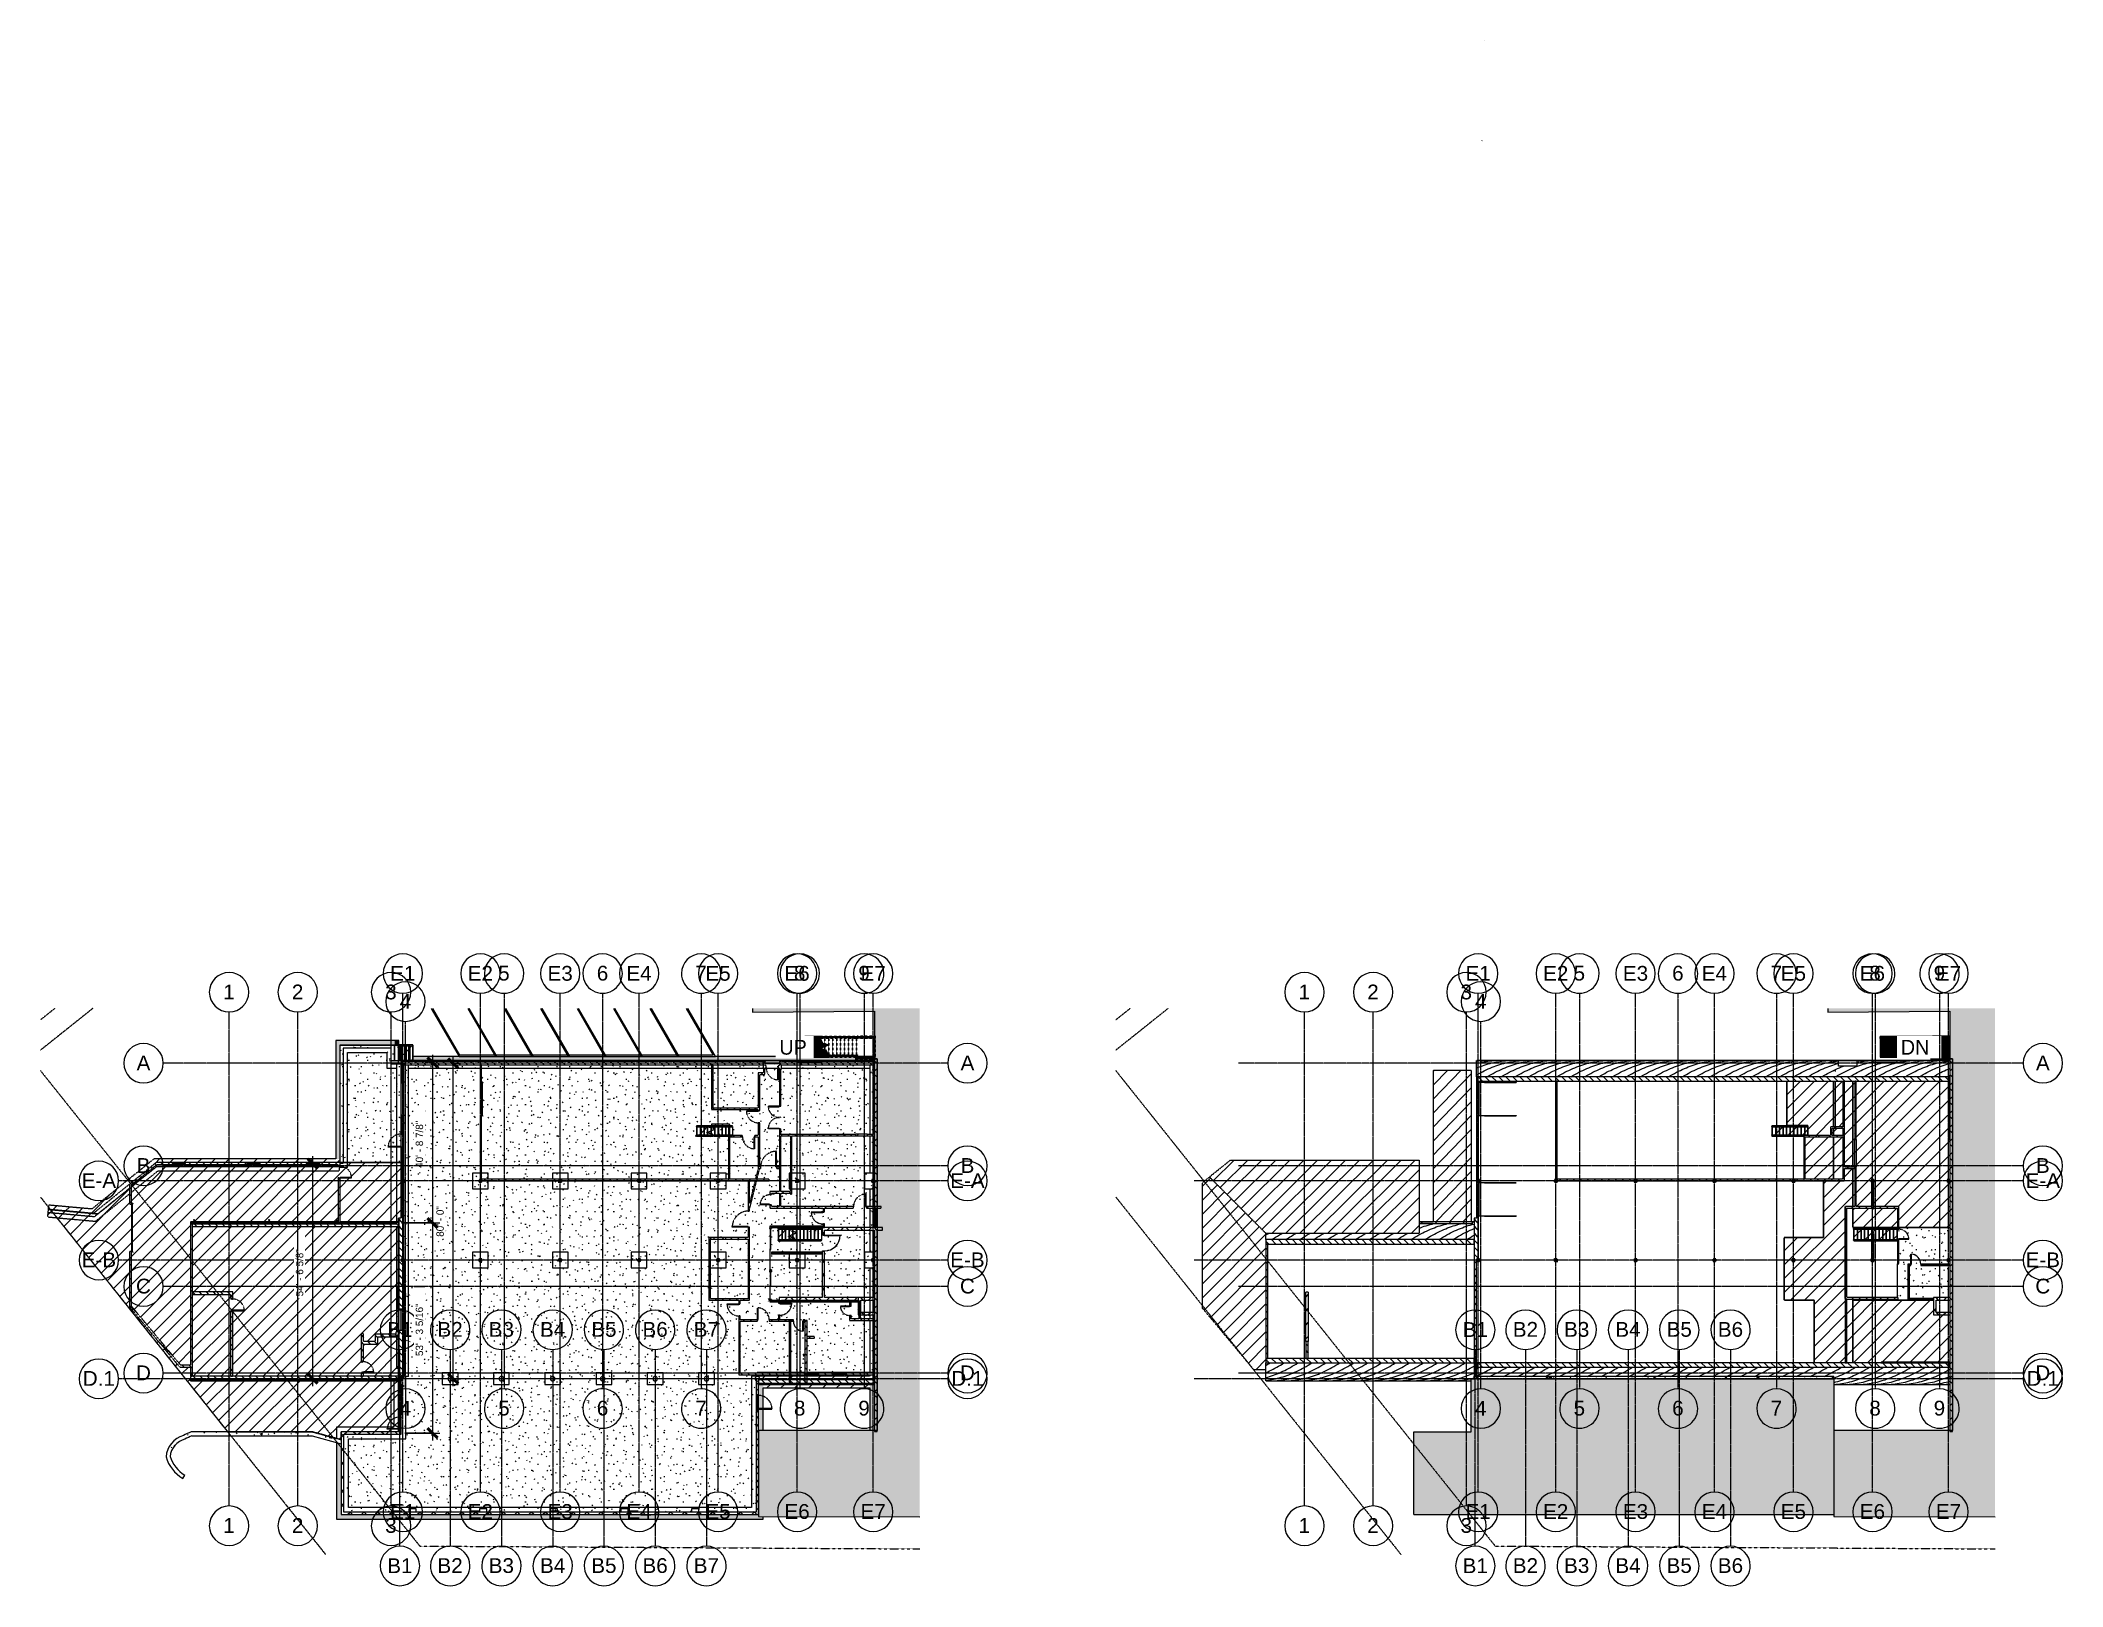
# Model space of a CAD drawing. Header units: inches. Extents: x -4124 to 2030, y 10168 to 14873.
import ezdxf

# ---------------------------------------------------------------- set-up
doc = ezdxf.new("R2010")
doc.units = ezdxf.units.IN
doc.header["$MEASUREMENT"] = 0
for name, pattern in [('Demolished', [0.1875, 0.125, -0.0625]), ('Double Dash 3_8_', [1, 0.375, -0.125, 0.125, -0.125, 0.125, -0.125]), ('Grid Line 1_2_', [0.875, 0.5, -0.125, 0.125, -0.125]), ('Overhead 1_16_', [0.101562, 0.0625, -0.039062])]:
    doc.linetypes.add(name, pattern=pattern)
for name, color, linetype, lineweight in [('A-ANNO-DIMS', 211, 'Continuous', 9), ('A-ANNO-DIMS-240', 211, 'Continuous', 9), ('A-DETL-GENF', 92, 'Demolished', 9), ('A-DETL-MEDM', 33, 'Demolished', 9), ('A-DOOR', 31, 'Demolished', 9), ('A-DOOR-FRAM', 31, 'Demolished', 13), ('A-FLOR', 192, 'Demolished', 9), ('A-FLOR-HRAL', 11, 'Demolished', 9), ('A-FLOR-PATT', 8, 'Demolished', 9), ('A-GLAZ', 151, 'Demolished', 9), ('A-ROOF', 132, 'Demolished', 9), ('A-ROOF-PATT', 132, 'Demolished', 9), ('A-WALL', 113, 'Continuous', 9), ('A-WALL-PATT', 111, 'Continuous', 13), ('C-BLDG-PADS', 91, 'Continuous', 9), ('C-PRKG', 3, 'Continuous', 9), ('C-PROP-LINE', 91, 'Double Dash 3_8_', 9), ('I-WALL', 2, 'Demolished', 9), ('S-BEAM', 12, 'Continuous', 9), ('S-COLS', 52, 'Continuous', 9), ('S-FNDN', 32, 'Continuous', 9), ('S-GRID', 1, 'Continuous', 9), ('S-GRID-IDEN', 1, 'Continuous', 9), ('S-STRS', 31, 'Demolished', 9), ('S-STRS-ANNO', 31, 'Continuous', 9), ('S-STRS-IDEN', 31, 'Continuous', 9), ('S-STRS-MBND', 31, 'Demolished', 9)]:
    doc.layers.add(name, color=color, linetype=linetype, lineweight=lineweight)
doc.styles.add('Arial', font='arial.ttf', dxfattribs={"height": 45})
doc.styles.add('Century Gothic', font='ufonts.com_century-gothic.ttf', dxfattribs={"height": 45})
doc.styles.add('Century Gothic_1', font='ufonts.com_century-gothic.ttf', dxfattribs={"height": 22.5})
doc.dimstyles.new('OD__1_16__Tol__', dxfattribs={"dimscale": 12, "dimtxt": 23.493786, "dimasz": 2.5, "dimexe": 1.875, "dimexo": 1.25, "dimgap": 1.875, "dimtad": 1, "dimdec": 4, "dimrnd": 0.0625, "dimzin": 3, "dimdsep": 46, "dimlunit": 4, "dimtxsty": 'Century Gothic_1', "dimblk1": 'OBLIQUE', "dimblk2": 'OBLIQUE', "dimsah": 1, "dimcen": 0.09, "dimdle": 1.875, "dimazin": 0, "dimtfac": 1, "dimtdec": 4, "dimtix": 1, "dimtmove": 0, "dimatfit": 3, "dimfxl": 1, "dimtvp": 1, "dimtfill": 1, "dimfrac": 2, "dimtolj": 1, "dimtzin": 0, "dimarcsym": 2})
pattern_1 = [(45, (0, 0), (-21.2132, 21.2132), []), (135, (0, 0), (-21.2132, -21.2132), [])]
pattern_2 = [(135, (0, 0), (-10.606602, -10.606602), [])]
pattern_3 = [(135, (2785.203, -11161.395), (-10.606602, -10.606602), [])]
pattern_4 = [(50, (0, 0), (68.8574, -6.02404), [7.2, -79.2]), (355, (0, 0), (-13.3201, 72.2107), [5.76, -63.36]), (100.451, (5.74, -0.5), (55.53753, 66.1862), [6.119, -67.31]), (46.184, (0, 19.2), (102.45503, -15.8907), [10.8, -118.8]), (96.636, (8.54, 17.88), (89.7274, 93.5155), [9.179, -100.964]), (351.184, (0, 19.2), (89.7283, 93.5149), [8.64, -95.04]), (21, (9.6, 14.4), (57.30352, -38.65147), [7.2, -79.2]), (326, (9.6, 14.4), (23.3584, 69.61462), [5.76, -63.36]), (71.451, (14.375, 11.18), (80.66193, 30.96264), [6.119, -67.31]), (37.5, (0, 0), (1.167627, 31.957773), [3.168, -59.424, 3.168, -61.152, -63.6]), (37.5, (0, 0), (1.167627, 31.957773), [-126.912, 3.168, -60.432]), (7.5, (0, 0), (25.2549, 37.86335), [3.168, -33.504, 3.168, -57.984, -24.24]), (7.5, (0, 0), (25.2549, 37.86335), [-97.824, 3.168, -21.072]), (327.5, (-21.408, 0), (51.247365, -2.16529), [3.168, -20.832, 3.168, -71.712, -99.36]), (327.5, (-21.408, 0), (51.247365, -2.16529), [-98.88, 3.168, -96.192]), (317.5, (-31.01, 0), (55.98627, 9.60998), [3.168, -28.032, 3.168, -46.56, -70.56]), (317.5, (-31.01, 0), (55.98627, 9.60998), [-80.928, 3.168, -67.392])]
pattern_5 = [(359.137, (-11585.395, -38.321), (21.213218923, 0.319530762), [])]
pattern_6 = [(135, (2542.203, -11161.395), (-10.606602, -10.606602), [])]
pattern_7 = [(135, (2785.203, -11402.395), (-10.606602, -10.606602), [])]
pattern_8 = [(135, (2542.203, -11402.395), (-10.606602, -10.606602), [])]
pattern_9 = [(135, (2302.203, -11402.395), (-10.606602, -10.606602), [])]
pattern_10 = [(135, (2061.703, -11161.395), (-10.606602, -10.606602), [])]
pattern_11 = [(135, (2061.703, -11402.395), (-10.606602, -10.606602), [])]
pattern_12 = [(135, (10835.77, 3144.89), (-21.2132, -21.2132), [])]
pattern_13 = [(359.137, (-11193.875, -39.313), (21.213218923, 0.319530762), [])]
pattern_14 = [(315, (-11595.395, -1872.953), (21.2132, 21.2132), [])]
pattern_15 = [(0, (0, 0), (76.8, 19.2), [3.168, -54.432, 3.168, -54.432, -307.2]), (0, (0, 0), (76.8, 19.2), [-115.2, 3.168, -112.032, 3.168, -54.432, -134.4]), (0, (0, 0), (76.8, 19.2), [-288, 3.168, -35.232, 3.168, -92.832]), (120, (28.8, 9.6), (-55.027688, 56.91075), [3.168, -54.432, 3.168, -54.432, -307.2]), (120, (28.8, 9.6), (-55.027688, 56.91075), [-115.2, 3.168, -112.032, 3.168, -54.432, -134.4]), (120, (28.8, 9.6), (-55.027688, 56.91075), [-288, 3.168, -35.232, 3.168, -92.832]), (240, (38.4, 48), (-21.772312, -76.11075), [3.168, -54.432, 3.168, -54.432, -307.2]), (240, (38.4, 48), (-21.772312, -76.11075), [-115.2, 3.168, -112.032, 3.168, -54.432, -134.4]), (240, (38.4, 48), (-21.772312, -76.11075), [-288, 3.168, -35.232, 3.168, -92.832])]
pattern_16 = [(45, (0, 0), (-21.2132, 21.2132), [])]
pattern_17 = [(135, (1821.203, -11161.395), (-10.606602, -10.606602), [])]
pattern_18 = [(51.925, (-730.778, 0), (-16.61813, 21.213395), [])]
pattern_19 = [(51.925, (-747.71, 0), (-16.61813, 21.213395), [])]
pattern_20 = [(51.925, (-826.72, 0), (-16.61813, 21.213395), [])]
pattern_21 = [(51.925, (-843.655, 0), (-16.61813, 21.213395), [])]
pattern_22 = [(135, (1821.203, -11402.395), (-10.606602, -10.606602), [])]
pattern_23 = [(135, (1589.641, -11161.395), (-10.606602, -10.606602), [])]
pattern_24 = [(135, (3021.203, -11161.395), (-10.606602, -10.606602), [])]
pattern_25 = [(135, (3021.203, -11402.395), (-10.606602, -10.606602), [])]
pattern_26 = [(359.137, (-10671.208, -39.939), (21.213218923, 0.319530762), [])]
pattern_27 = [(315, (-11585.395, -3056.942), (21.2132, 21.2132), [])]
pattern_28 = [(359.137, (-11585.395, -39.125), (21.213218923, 0.319530762), [])]
pattern_29 = [(315, (-11280.395, -3056.942), (21.2132, 21.2132), [])]
pattern_30 = [(359.137, (-11280.395, -39.125), (21.213218923, 0.319530762), [])]
pattern_31 = [(135, (3272.782, 0), (-10.606602, -10.606602), [])]
pattern_32 = [(45, (3272.782, 0), (-21.2132, 21.2132), [])]
pattern_33 = [(51.925, (2588.747, 0), (-16.61813, 21.213395), [])]
pattern_34 = [(51.925, (-700.975, 0), (-16.61813, 21.213395), [])]
pattern_35 = [(51.925, (2492.803, 0), (-16.61813, 21.213395), [])]
pattern_36 = [(51.925, (-796.918, 0), (-16.61813, 21.213395), [])]
pattern_37 = [(0, (3272.782, 0), (76.8, 19.2), [3.168, -54.432, 3.168, -54.432, -307.2]), (0, (3272.782, 0), (76.8, 19.2), [-115.2, 3.168, -112.032, 3.168, -54.432, -134.4]), (0, (3272.782, 0), (76.8, 19.2), [-288, 3.168, -35.232, 3.168, -92.832]), (120, (3301.582, 9.6), (-55.027688, 56.91075), [3.168, -54.432, 3.168, -54.432, -307.2]), (120, (3301.582, 9.6), (-55.027688, 56.91075), [-115.2, 3.168, -112.032, 3.168, -54.432, -134.4]), (120, (3301.582, 9.6), (-55.027688, 56.91075), [-288, 3.168, -35.232, 3.168, -92.832]), (240, (3311.182, 48), (-21.772312, -76.11075), [3.168, -54.432, 3.168, -54.432, -307.2]), (240, (3311.182, 48), (-21.772312, -76.11075), [-115.2, 3.168, -112.032, 3.168, -54.432, -134.4]), (240, (3311.182, 48), (-21.772312, -76.11075), [-288, 3.168, -35.232, 3.168, -92.832])]
pattern_38 = [(45, (3272.782, 0), (-21.2132, 21.2132), []), (135, (3272.782, 0), (-21.2132, -21.2132), [])]
pattern_39 = [(35.264, (0, 5713.223), (-21.21295, 15.00037), [])]
pattern_40 = [(35.264, (0, 5568.672), (-7.07116, 24.99999), [])]
pattern_41 = [(359.137, (-11585.395, -40.572), (21.213218923, 0.319530762), [])]
pattern_42 = [(359.137, (-11280.395, -40.572), (21.213218923, 0.319530762), [])]

msp = doc.modelspace()

# ---------------------------------------------------------------- texts
at = {"layer": 'S-GRID-IDEN', "char_height": 45, "attachment_point": 1, "style": 'Arial'}
for s, insert, width in [('E1', (-3059.95495, 12056.6436), 93.1725), ('E2', (-2823.95495, 12056.6436), 93.1725), ('5', (-2731.00274, 12057.13107), 42.42), ('E3', (-2580.95495, 12056.6436), 93.1725), ('6', (-2431.00274, 12057.13107), 42.42), ('E4', (-2340.95495, 12056.6436), 93.1725), ('7', (-2131.00274, 12057.13107), 42.42), ('E5', (-2100.45495, 12056.6436), 93.1725), ('E6', (-1859.95495, 12056.6436), 93.1725), ('8', (-1831.00274, 12057.13107), 42.42), ('9', (-1635.00274, 12057.13107), 42.42), ('E7', (-1628.39245, 12056.6436), 93.1725), ('E1', (212.82675, 12056.6436), 93.1725), ('E2', (448.82675, 12056.6436), 93.1725), ('5', (541.77895, 12057.13107), 42.42), ('E3', (691.82675, 12056.6436), 93.1725), ('6', (841.77895, 12057.13107), 42.42), ('E4', (931.82675, 12056.6436), 93.1725), ('7', (1141.77895, 12057.13107), 42.42), ('E5', (1172.32675, 12056.6436), 93.1725), ('E6', (1412.82675, 12056.6436), 93.1725), ('8', (1441.77895, 12057.13107), 42.42), ('9', (1637.77895, 12057.13107), 42.42), ('E7', (1644.38925, 12056.6436), 93.1725), ('1', (-3568.02581, 11999.93205), 42.42), ('2', (-3359.02581, 11999.93205), 42.42), ('3', (-3075.02581, 11999.93205), 42.42), ('4', (-3031.02581, 11971.25682), 42.42), ('1', (-295.24412, 11999.93205), 42.42), ('2', (-86.24412, 11999.93205), 42.42), ('3', (197.75588, 11999.93205), 42.42), ('4', (241.75588, 11971.25682), 42.42), ('A', (-3831.50943, 11783.84744), 50.7525), ('A', (-1323.81942, 11783.84744), 50.7525), ('A', (1948.96227, 11783.84744), 50.7525), ('B', (-3831.50943, 11471.84744), 50.7525), ('B', (-1323.81942, 11471.84744), 50.7525), ('B', (1948.96227, 11471.84744), 50.7525), ('E-A', (-3998.79757, 11425.84744), 127.26), ('E-A', (-1355.37848, 11425.84744), 127.26), ('E-A', (1917.40322, 11425.84744), 127.26), ('E-B', (-3998.79757, 11184.84744), 127.26), ('E-B', (-1355.37848, 11184.84744), 127.26), ('E-B', (1917.40322, 11184.84744), 127.26), ('C', (-3833.39919, 11104.84744), 55.2975), ('C', (-1325.70919, 11104.84744), 55.2975), ('C', (1947.07251, 11104.84744), 55.2975), ('B1', (-3068.76745, 10972.57464), 93.1725), ('B2', (-2915.93188, 10973.0621), 93.1725), ('B3', (-2759.93188, 10973.0621), 93.1725), ('B4', (-2603.93188, 10973.0621), 93.1725), ('B5', (-2447.93188, 10973.0621), 93.1725), ('B6', (-2291.93188, 10973.0621), 93.1725), ('B7', (-2135.93188, 10973.0621), 93.1725), ('B1', (204.01425, 10972.57464), 93.1725), ('B2', (356.84982, 10973.0621), 93.1725), ('B3', (512.84982, 10973.0621), 93.1725), ('B4', (668.84982, 10973.0621), 93.1725), ('B5', (824.84982, 10973.0621), 93.1725), ('B6', (980.84982, 10973.0621), 93.1725), ('D', (-3833.39919, 10840.84744), 55.2975), ('D', (-1325.70919, 10840.84744), 55.2975), ('D', (1947.07251, 10840.84744), 55.2975), ('D.1', (-3995.34875, 10823.84744), 118.9275), ('D.1', (-1351.92966, 10823.84744), 118.9275), ('D.1', (1920.85204, 10823.84744), 118.9275), ('4', (-3031.02581, 10732.91691), 42.42), ('5', (-2731.00274, 10733.40437), 42.42), ('6', (-2431.00274, 10733.40437), 42.42), ('7', (-2131.00274, 10733.40437), 42.42), ('8', (-1831.00274, 10733.40437), 42.42), ('9', (-1635.00274, 10733.40437), 42.42), ('4', (241.75588, 10732.91691), 42.42), ('5', (541.77895, 10733.40437), 42.42), ('6', (841.77895, 10733.40437), 42.42), ('7', (1141.77895, 10733.40437), 42.42), ('8', (1441.77895, 10733.40437), 42.42), ('9', (1637.77895, 10733.40437), 42.42), ('E1', (-3059.95495, 10418.76842), 93.1725), ('E2', (-2823.95495, 10418.76842), 93.1725), ('E3', (-2580.95495, 10418.76842), 93.1725), ('E4', (-2340.95495, 10418.76842), 93.1725), ('E5', (-2100.45495, 10418.76842), 93.1725), ('E6', (-1859.95495, 10418.76842), 93.1725), ('E7', (-1628.39245, 10418.76842), 93.1725), ('E1', (212.82675, 10418.76842), 93.1725), ('E2', (448.82675, 10418.76842), 93.1725), ('E3', (691.82675, 10418.76842), 93.1725), ('E4', (931.82675, 10418.76842), 93.1725), ('E5', (1172.32675, 10418.76842), 93.1725), ('E6', (1412.82675, 10418.76842), 93.1725), ('E7', (1644.38925, 10418.76842), 93.1725), ('1', (-3568.02581, 10376.31131), 42.42), ('2', (-3359.02581, 10376.31131), 42.42), ('3', (-3075.02581, 10376.31131), 42.42), ('1', (-295.24412, 10376.31131), 42.42), ('2', (-86.24412, 10376.31131), 42.42), ('3', (197.75588, 10376.31131), 42.42), ('B1', (-3068.76745, 10253.77271), 93.1725), ('B2', (-2915.93188, 10254.26018), 93.1725), ('B3', (-2759.93188, 10254.26018), 93.1725), ('B4', (-2603.93188, 10254.26018), 93.1725), ('B5', (-2447.93188, 10254.26018), 93.1725), ('B6', (-2291.93188, 10254.26018), 93.1725), ('B7', (-2135.93188, 10254.26018), 93.1725), ('B1', (204.01425, 10253.77271), 93.1725), ('B2', (356.84982, 10254.26018), 93.1725), ('B3', (512.84982, 10254.26018), 93.1725), ('B4', (668.84982, 10254.26018), 93.1725), ('B5', (824.84982, 10254.26018), 93.1725), ('B6', (980.84982, 10254.26018), 93.1725)]:
    msp.add_mtext(s, dxfattribs=dict(at, insert=insert, width=width))

# ---------------------------------------------------------------- blocks, each defined once
blk = doc.blocks.new('Concrete-Round-Column - 14_-1371888-DEMO PLAN - 1ST FLOOR')
at = {"layer": 'S-COLS'}
h = blk.add_hatch(dxfattribs=at)
h.set_pattern_fill('FP_3', color=8, style=0, pattern_type=2)
h.set_pattern_definition([(50, (2877.203, -10800.395), (68.8574, -6.02404), [7.2, -79.2]), (355, (2877.2, -10800.395), (-13.3201, 72.2107), [5.76, -63.36]), (100.451, (2882.94, -10800.9), (55.53753, 66.1862), [6.119, -67.31]), (46.184, (2877.2, -10781.195), (102.45503, -15.8907), [10.8, -118.8]), (96.636, (2885.74, -10782.52), (89.7274, 93.5155), [9.179, -100.964]), (351.184, (2877.2, -10781.2), (89.7283, 93.5149), [8.64, -95.04]), (21, (2886.803, -10785.995), (57.30352, -38.65147), [7.2, -79.2]), (326, (2886.8, -10785.995), (23.3584, 69.61462), [5.76, -63.36]), (71.451, (2891.58, -10789.216), (80.66193, 30.96264), [6.119, -67.31]), (37.5, (2877.203, -10800.395), (1.167627, 31.957773), [3.168, -59.424, 3.168, -61.152, -63.6]), (37.5, (2877.203, -10800.395), (1.167627, 31.957773), [-126.912, 3.168, -60.432]), (7.5, (2877.203, -10800.395), (25.2549, 37.86335), [3.168, -33.504, 3.168, -57.984, -24.24]), (7.5, (2877.203, -10800.395), (25.2549, 37.86335), [-97.824, 3.168, -21.072]), (327.5, (2855.795, -10800.395), (51.247365, -2.16529), [3.168, -20.832, 3.168, -71.712, -99.36]), (327.5, (2855.795, -10800.395), (51.247365, -2.16529), [-98.88, 3.168, -96.192]), (317.5, (2846.195, -10800.395), (55.98627, 9.60998), [3.168, -28.032, 3.168, -46.56, -70.56]), (317.5, (2846.195, -10800.395), (55.98627, 9.60998), [-80.928, 3.168, -67.392])])
h.paths.add_polyline_path([(0, -7), (1.8, -6.8), (3.5, -6.1), (4.9, -4.9), (6.1, -3.5), (6.8, -1.8), (7, 0), (6.8, 1.8), (6.1, 3.5), (4.9, 4.9), (3.5, 6.1), (1.8, 6.8), (0, 7), (-1.8, 6.8), (-3.5, 6.1), (-4.9, 4.9), (-6.1, 3.5), (-6.8, 1.8), (-7, 0), (-6.8, -1.8), (-6.1, -3.5), (-4.9, -4.9), (-3.5, -6.1), (-1.8, -6.8)], flags=0)
for start, end in [(360, 180), (180, 360)]:
    blk.add_arc((0, 0), 7, start, end, dxfattribs=at)
blk = doc.blocks.new('Concrete-Round-Column - 14_-V1-DEMO PLAN - 1ST FLOOR')
at = {"layer": 'S-COLS'}
h = blk.add_hatch(dxfattribs=at)
h.set_pattern_fill('FP_4', color=8, style=0, pattern_type=2)
h.set_pattern_definition([(50, (2721.203, -10800.395), (68.8574, -6.02404), [7.2, -79.2]), (355, (2721.2, -10800.395), (-13.3201, 72.2107), [5.76, -63.36]), (100.451, (2726.94, -10800.9), (55.53753, 66.1862), [6.119, -67.31]), (46.184, (2721.2, -10781.195), (102.45503, -15.8907), [10.8, -118.8]), (96.636, (2729.74, -10782.52), (89.7274, 93.5155), [9.179, -100.964]), (351.184, (2721.2, -10781.2), (89.7283, 93.5149), [8.64, -95.04]), (21, (2730.803, -10785.995), (57.30352, -38.65147), [7.2, -79.2]), (326, (2730.8, -10785.995), (23.3584, 69.61462), [5.76, -63.36]), (71.451, (2735.58, -10789.216), (80.66193, 30.96264), [6.119, -67.31]), (37.5, (2721.203, -10800.395), (1.167627, 31.957773), [3.168, -59.424, 3.168, -61.152, -63.6]), (37.5, (2721.203, -10800.395), (1.167627, 31.957773), [-126.912, 3.168, -60.432]), (7.5, (2721.203, -10800.395), (25.2549, 37.86335), [3.168, -33.504, 3.168, -57.984, -24.24]), (7.5, (2721.203, -10800.395), (25.2549, 37.86335), [-97.824, 3.168, -21.072]), (327.5, (2699.795, -10800.395), (51.247365, -2.16529), [3.168, -20.832, 3.168, -71.712, -99.36]), (327.5, (2699.795, -10800.395), (51.247365, -2.16529), [-98.88, 3.168, -96.192]), (317.5, (2690.195, -10800.395), (55.98627, 9.60998), [3.168, -28.032, 3.168, -46.56, -70.56]), (317.5, (2690.195, -10800.395), (55.98627, 9.60998), [-80.928, 3.168, -67.392])])
h.paths.add_polyline_path([(0, -7), (1.8, -6.8), (3.5, -6.1), (4.9, -4.9), (6.1, -3.5), (6.8, -1.8), (7, 0), (6.8, 1.8), (6.1, 3.5), (4.9, 4.9), (3.5, 6.1), (1.8, 6.8), (0, 7), (-1.8, 6.8), (-3.5, 6.1), (-4.9, 4.9), (-6.1, 3.5), (-6.8, 1.8), (-7, 0), (-6.8, -1.8), (-6.1, -3.5), (-4.9, -4.9), (-3.5, -6.1), (-1.8, -6.8)], flags=0)
for start, end in [(360, 180), (180, 360)]:
    blk.add_arc((0, 0), 7, start, end, dxfattribs=at)
blk = doc.blocks.new('Concrete-Round-Column - 14_-V2-DEMO PLAN - 1ST FLOOR')
at = {"layer": 'S-COLS'}
h = blk.add_hatch(dxfattribs=at)
h.set_pattern_fill('FP_5', color=8, style=0, pattern_type=2)
h.set_pattern_definition([(50, (2565.203, -10800.395), (68.8574, -6.02404), [7.2, -79.2]), (355, (2565.2, -10800.395), (-13.3201, 72.2107), [5.76, -63.36]), (100.451, (2570.94, -10800.9), (55.53753, 66.1862), [6.119, -67.31]), (46.184, (2565.2, -10781.195), (102.45503, -15.8907), [10.8, -118.8]), (96.636, (2573.74, -10782.52), (89.7274, 93.5155), [9.179, -100.964]), (351.184, (2565.2, -10781.2), (89.7283, 93.5149), [8.64, -95.04]), (21, (2574.803, -10785.995), (57.30352, -38.65147), [7.2, -79.2]), (326, (2574.8, -10785.995), (23.3584, 69.61462), [5.76, -63.36]), (71.451, (2579.58, -10789.216), (80.66193, 30.96264), [6.119, -67.31]), (37.5, (2565.203, -10800.395), (1.167627, 31.957773), [3.168, -59.424, 3.168, -61.152, -63.6]), (37.5, (2565.203, -10800.395), (1.167627, 31.957773), [-126.912, 3.168, -60.432]), (7.5, (2565.203, -10800.395), (25.2549, 37.86335), [3.168, -33.504, 3.168, -57.984, -24.24]), (7.5, (2565.203, -10800.395), (25.2549, 37.86335), [-97.824, 3.168, -21.072]), (327.5, (2543.795, -10800.395), (51.247365, -2.16529), [3.168, -20.832, 3.168, -71.712, -99.36]), (327.5, (2543.795, -10800.395), (51.247365, -2.16529), [-98.88, 3.168, -96.192]), (317.5, (2534.195, -10800.395), (55.98627, 9.60998), [3.168, -28.032, 3.168, -46.56, -70.56]), (317.5, (2534.195, -10800.395), (55.98627, 9.60998), [-80.928, 3.168, -67.392])])
h.paths.add_polyline_path([(0, -7), (1.8, -6.8), (3.5, -6.1), (4.9, -4.9), (6.1, -3.5), (6.8, -1.8), (7, 0), (6.8, 1.8), (6.1, 3.5), (4.9, 4.9), (3.5, 6.1), (1.8, 6.8), (0, 7), (-1.8, 6.8), (-3.5, 6.1), (-4.9, 4.9), (-6.1, 3.5), (-6.8, 1.8), (-7, 0), (-6.8, -1.8), (-6.1, -3.5), (-4.9, -4.9), (-3.5, -6.1), (-1.8, -6.8)], flags=0)
for start, end in [(360, 180), (180, 360)]:
    blk.add_arc((0, 0), 7, start, end, dxfattribs=at)
blk = doc.blocks.new('Concrete-Round-Column - 14_-V3-DEMO PLAN - 1ST FLOOR')
at = {"layer": 'S-COLS'}
h = blk.add_hatch(dxfattribs=at)
h.set_pattern_fill('FP_6', color=8, style=0, pattern_type=2)
h.set_pattern_definition([(50, (2413.203, -10800.395), (68.8574, -6.02404), [7.2, -79.2]), (355, (2413.2, -10800.395), (-13.3201, 72.2107), [5.76, -63.36]), (100.451, (2418.94, -10800.9), (55.53753, 66.1862), [6.119, -67.31]), (46.184, (2413.2, -10781.195), (102.45503, -15.8907), [10.8, -118.8]), (96.636, (2421.74, -10782.52), (89.7274, 93.5155), [9.179, -100.964]), (351.184, (2413.2, -10781.2), (89.7283, 93.5149), [8.64, -95.04]), (21, (2422.803, -10785.995), (57.30352, -38.65147), [7.2, -79.2]), (326, (2422.8, -10785.995), (23.3584, 69.61462), [5.76, -63.36]), (71.451, (2427.58, -10789.216), (80.66193, 30.96264), [6.119, -67.31]), (37.5, (2413.203, -10800.395), (1.167627, 31.957773), [3.168, -59.424, 3.168, -61.152, -63.6]), (37.5, (2413.203, -10800.395), (1.167627, 31.957773), [-126.912, 3.168, -60.432]), (7.5, (2413.203, -10800.395), (25.2549, 37.86335), [3.168, -33.504, 3.168, -57.984, -24.24]), (7.5, (2413.203, -10800.395), (25.2549, 37.86335), [-97.824, 3.168, -21.072]), (327.5, (2391.795, -10800.395), (51.247365, -2.16529), [3.168, -20.832, 3.168, -71.712, -99.36]), (327.5, (2391.795, -10800.395), (51.247365, -2.16529), [-98.88, 3.168, -96.192]), (317.5, (2382.195, -10800.395), (55.98627, 9.60998), [3.168, -28.032, 3.168, -46.56, -70.56]), (317.5, (2382.195, -10800.395), (55.98627, 9.60998), [-80.928, 3.168, -67.392])])
h.paths.add_polyline_path([(0, -7), (1.8, -6.8), (3.5, -6.1), (4.9, -4.9), (6.1, -3.5), (6.8, -1.8), (7, 0), (6.8, 1.8), (6.1, 3.5), (4.9, 4.9), (3.5, 6.1), (1.8, 6.8), (0, 7), (-1.8, 6.8), (-3.5, 6.1), (-4.9, 4.9), (-6.1, 3.5), (-6.8, 1.8), (-7, 0), (-6.8, -1.8), (-6.1, -3.5), (-4.9, -4.9), (-3.5, -6.1), (-1.8, -6.8)], flags=0)
for start, end in [(360, 180), (180, 360)]:
    blk.add_arc((0, 0), 7, start, end, dxfattribs=at)
blk = doc.blocks.new('Concrete-Round-Column - 14_-V4-DEMO PLAN - 1ST FLOOR')
at = {"layer": 'S-COLS'}
h = blk.add_hatch(dxfattribs=at)
h.set_pattern_fill('FP_7', color=8, style=0, pattern_type=2)
h.set_pattern_definition([(50, (2253.203, -10800.395), (68.8574, -6.02404), [7.2, -79.2]), (355, (2253.2, -10800.395), (-13.3201, 72.2107), [5.76, -63.36]), (100.451, (2258.94, -10800.9), (55.53753, 66.1862), [6.119, -67.31]), (46.184, (2253.2, -10781.195), (102.45503, -15.8907), [10.8, -118.8]), (96.636, (2261.74, -10782.52), (89.7274, 93.5155), [9.179, -100.964]), (351.184, (2253.2, -10781.2), (89.7283, 93.5149), [8.64, -95.04]), (21, (2262.803, -10785.995), (57.30352, -38.65147), [7.2, -79.2]), (326, (2262.8, -10785.995), (23.3584, 69.61462), [5.76, -63.36]), (71.451, (2267.58, -10789.216), (80.66193, 30.96264), [6.119, -67.31]), (37.5, (2253.203, -10800.395), (1.167627, 31.957773), [3.168, -59.424, 3.168, -61.152, -63.6]), (37.5, (2253.203, -10800.395), (1.167627, 31.957773), [-126.912, 3.168, -60.432]), (7.5, (2253.203, -10800.395), (25.2549, 37.86335), [3.168, -33.504, 3.168, -57.984, -24.24]), (7.5, (2253.203, -10800.395), (25.2549, 37.86335), [-97.824, 3.168, -21.072]), (327.5, (2231.795, -10800.395), (51.247365, -2.16529), [3.168, -20.832, 3.168, -71.712, -99.36]), (327.5, (2231.795, -10800.395), (51.247365, -2.16529), [-98.88, 3.168, -96.192]), (317.5, (2222.195, -10800.395), (55.98627, 9.60998), [3.168, -28.032, 3.168, -46.56, -70.56]), (317.5, (2222.195, -10800.395), (55.98627, 9.60998), [-80.928, 3.168, -67.392])])
h.paths.add_polyline_path([(0, -7), (1.8, -6.8), (3.5, -6.1), (4.9, -4.9), (6.1, -3.5), (6.8, -1.8), (7, 0), (6.8, 1.8), (6.1, 3.5), (4.9, 4.9), (3.5, 6.1), (1.8, 6.8), (0, 7), (-1.8, 6.8), (-3.5, 6.1), (-4.9, 4.9), (-6.1, 3.5), (-6.8, 1.8), (-7, 0), (-6.8, -1.8), (-6.1, -3.5), (-4.9, -4.9), (-3.5, -6.1), (-1.8, -6.8)], flags=0)
for start, end in [(360, 180), (180, 360)]:
    blk.add_arc((0, 0), 7, start, end, dxfattribs=at)
blk = doc.blocks.new('Concrete-Round-Column - 14_-V5-DEMO PLAN - 1ST FLOOR')
at = {"layer": 'S-COLS'}
for start, end in [(360, 180), (180, 360)]:
    blk.add_arc((0, 0), 7, start, end, dxfattribs=at)
blk = doc.blocks.new('Single-Flush - 36_ x 84_-1206268-DEMO PLAN - 1ST FLOOR')
at = {"layer": 'A-DOOR', "color": 10, "lineweight": 15}
for p, q in [((16, 2.2), (16, 38.3)), ((18, 38.3), (16, 38.3)), ((18, 2.2), (16, 2.2)), ((18, 2.2), (18, 38.3))]:
    blk.add_line(p, q, dxfattribs=at)
at = {"layer": 'A-DOOR', "color": 1}
blk.add_arc((18, 2.2), 36.1, 93.17885, 180, dxfattribs=at)
blk = doc.blocks.new('HSS-Hollow Structural Section-Column - HSS8X8X1_4-1270850-DEMO PLAN - 1ST FLOOR')
at = {"layer": 'S-COLS', "linetype": 'Demolished'}
h = blk.add_hatch(dxfattribs=at)
h.set_pattern_fill('FP_8', color=1, style=0, pattern_type=2)
h.set_pattern_definition(pattern_3)
h.paths.add_polyline_path([(4, -3.5), (4, 3.5), (3.8, 3.5), (3.8, -3.5)], flags=0)
h.paths.add_polyline_path([(3.5, -4), (3.9, -3.9), (4, -3.5), (3.7, -3.8)], flags=0)
h.paths.add_polyline_path([(3.5, -4), (3.5, -3.8), (-3.5, -3.8), (-3.5, -4), (-1.1, -4)], flags=0)
h.paths.add_polyline_path([(-4, -3.5), (-3.8, -3.5), (-3.8, 3.5), (-4, 3.5)], flags=0)
h.paths.add_polyline_path([(-3.5, -4), (-3.9, -3.6), (-4, -3.5), (-3.8, -3.9)], flags=0)
h.paths.add_polyline_path([(-3.5, 4), (-3.5, 3.8), (3.5, 3.8), (3.5, 4), (-1.1, 4)], flags=0)
h.paths.add_polyline_path([(-4, 3.5), (-3.7, 3.8), (-3.5, 4), (-3.9, 3.9)], flags=0)
h.paths.add_polyline_path([(4, 3.5), (3.8, 3.9), (3.5, 4), (3.9, 3.6)], flags=0)
at = {"layer": 'S-COLS', "color": 10, "linetype": 'Demolished', "lineweight": 15}
for p, q in [((-4, 3.5), (-4, -3.5)), ((-3.8, -3.5), (-3.8, 3.5)), ((3.5, 4), (-3.5, 4)), ((-3.5, 3.8), (3.5, 3.8)), ((3.8, 3.5), (3.8, -3.5)), ((4, -3.5), (4, 3.5)), ((3.5, -3.8), (-3.5, -3.8)), ((-3.5, -4), (3.5, -4))]:
    blk.add_line(p, q, dxfattribs=at)
for centre, radius, start, end in [((-3.5, 3.5), 0.466, 90, 180), ((-3.5, 3.5), 0.233, 90, 180), ((3.5, 3.5), 0.466, 360, 90), ((3.5, 3.5), 0.233, 0, 90), ((-3.5, -3.5), 0.466, 180, 270), ((-3.5, -3.5), 0.233, 180, 270), ((3.5, -3.5), 0.466, 270, 360), ((3.5, -3.5), 0.233, 270, 0)]:
    blk.add_arc(centre, radius, start, end, dxfattribs=at)
blk = doc.blocks.new('Door-Sectional_Model2432_Comcl_Amarr - 8_-2_-1205297-DEMO PLAN - 1ST FLOOR')
at = {"layer": 'A-DOOR'}
h = blk.add_hatch(dxfattribs=at)
h.set_pattern_fill('FP_11', color=20, style=0, pattern_type=2)
h.set_pattern_definition(pattern_5)
h.paths.add_polyline_path([(14.7, -38.3), (14.7, -38.4), (15.7, -38.3), (15.7, -37.7), (14.7, -37.7)], flags=0)
h = blk.add_hatch(dxfattribs=at)
h.set_pattern_fill('FP_10', color=20, style=0, pattern_type=2)
h.set_pattern_definition([(315, (-11585.395, -2817.34), (21.2132, 21.2132), [])])
h.paths.add_polyline_path([(16, -38.3), (116, -38.3), (116, -36.4), (16, -36.4)], flags=0)
h = blk.add_hatch(dxfattribs=at)
h.set_pattern_fill('FP_11', color=20, style=0, pattern_type=2)
h.set_pattern_definition(pattern_5)
h.paths.add_polyline_path([(116.3, -38.3), (116.3, -38.4), (117.3, -38.3), (117.3, -37.7), (116.3, -37.7)], flags=0)
at = {"layer": 'A-DOOR', "color": 1}
for p, q in [((14.7, -38.4), (14.7, -37.7)), ((14.7, -37.7), (15.7, -37.7)), ((15.7, -37.7), (15.7, -38.4)), ((16, -36.4), (16, -36.3)), ((16, -36.3), (116, -36.3)), ((16, -38.3), (16, -36.4)), ((16, -36.4), (116, -36.4)), ((16, -38.3), (16, -38.3)), ((16, -38.3), (116, -38.3)), ((16, -38.3), (116, -38.3)), ((116, -36.3), (116, -36.4)), ((116, -36.4), (116, -38.3)), ((116, -38.3), (116, -38.3)), ((116.3, -38.4), (116.3, -37.7)), ((116.3, -37.7), (117.3, -37.7)), ((117.3, -37.7), (117.3, -38.4))]:
    blk.add_line(p, q, dxfattribs=at)
at = {"layer": 'A-DOOR', "color": 10, "lineweight": 15}
for p, q in [((15.7, -38.4), (14.7, -38.4)), ((14.7, -38.4), (14.7, -40.4)), ((14.7, -40.4), (15.7, -40.4)), ((15.7, -40.4), (15.7, -38.4)), ((117.3, -38.4), (116.3, -38.4)), ((116.3, -38.4), (116.3, -40.4)), ((116.3, -40.4), (117.3, -40.4)), ((117.3, -40.4), (117.3, -38.4))]:
    blk.add_line(p, q, dxfattribs=at)
blk = doc.blocks.new('HSS-Hollow Structural Section-Column - HSS8X8X1_4-V6-DEMO PLAN - 1ST FLOOR')
at = {"layer": 'S-COLS', "linetype": 'Demolished'}
h = blk.add_hatch(dxfattribs=at)
h.set_pattern_fill('FP_12', color=1, style=0, pattern_type=2)
h.set_pattern_definition(pattern_6)
h.paths.add_polyline_path([(4, -3.5), (4, 3.5), (3.8, 3.5), (3.8, -3.5)], flags=0)
h.paths.add_polyline_path([(3.5, -4), (3.9, -3.9), (3.9, -3.6), (3.7, -3.8)], flags=0)
h.paths.add_polyline_path([(3.5, -4), (3.5, -3.8), (-3.5, -3.8), (-3.5, -4)], flags=0)
h.paths.add_polyline_path([(-4, -3.5), (-3.8, -3.5), (-3.8, 3.5), (-4, 3.5)], flags=0)
h.paths.add_polyline_path([(-3.5, -4), (-3.9, -3.6), (-4, -3.5), (-3.8, -3.9)], flags=0)
h.paths.add_polyline_path([(3.5, 4), (-3.5, 4), (-3.5, 3.8), (3.5, 3.8)], flags=0)
h.paths.add_polyline_path([(4, 3.5), (3.8, 3.9), (3.5, 4), (3.9, 3.6)], flags=0)
h.paths.add_polyline_path([(-4, 3.5), (-3.7, 3.8), (-3.5, 4), (-3.9, 3.9)], flags=0)
at = {"layer": 'S-COLS', "color": 10, "linetype": 'Demolished', "lineweight": 15}
for p, q in [((-4, 3.5), (-4, -3.5)), ((-3.8, -3.5), (-3.8, 3.5)), ((3.5, 4), (-3.5, 4)), ((-3.5, 3.8), (3.5, 3.8)), ((3.8, 3.5), (3.8, -3.5)), ((4, -3.5), (4, 3.5)), ((3.5, -3.8), (-3.5, -3.8)), ((-3.5, -4), (3.5, -4))]:
    blk.add_line(p, q, dxfattribs=at)
for centre, radius, start, end in [((-3.5, 3.5), 0.466, 90, 180), ((-3.5, 3.5), 0.233, 90, 180), ((3.5, 3.5), 0.466, 360, 90), ((3.5, 3.5), 0.233, 0, 90), ((-3.5, -3.5), 0.466, 180, 270), ((-3.5, -3.5), 0.233, 180, 270), ((3.5, -3.5), 0.466, 270, 360), ((3.5, -3.5), 0.233, 270, 0)]:
    blk.add_arc(centre, radius, start, end, dxfattribs=at)
blk = doc.blocks.new('HSS-Hollow Structural Section-Column - HSS8X8X1_4-V7-DEMO PLAN - 1ST FLOOR')
at = {"layer": 'S-COLS', "color": 10, "linetype": 'Demolished', "lineweight": 15}
for p, q in [((-4, 3.534), (-4, -3.534)), ((-3.767, -3.534), (-3.767, 3.534)), ((3.534, 4), (-3.534, 4)), ((-3.534, 3.767), (3.534, 3.767)), ((3.767, 3.534), (3.767, -3.534)), ((4, -3.534), (4, 3.534)), ((3.534, -3.767), (-3.534, -3.767)), ((-3.534, -4), (3.534, -4))]:
    blk.add_line(p, q, dxfattribs=at)
for centre, radius, start, end in [((-3.534, 3.534), 0.466, 90, 180), ((-3.534, 3.534), 0.233, 90, 180), ((3.534, 3.534), 0.466, 360, 90), ((3.534, 3.534), 0.233, 0, 90), ((-3.534, -3.534), 0.466, 180, 270), ((-3.534, -3.534), 0.233, 180, 270), ((3.534, -3.534), 0.466, 270, 360), ((3.534, -3.534), 0.233, 270, 0)]:
    blk.add_arc(centre, radius, start, end, dxfattribs=at)
blk = doc.blocks.new('HSS-Hollow Structural Section-Column - HSS8X8X1_4-V8-DEMO PLAN - 1ST FLOOR')
at = {"layer": 'S-COLS', "linetype": 'Demolished'}
h = blk.add_hatch(dxfattribs=at)
h.set_pattern_fill('FP_13', color=1, style=0, pattern_type=2)
h.set_pattern_definition(pattern_7)
h.paths.add_polyline_path([(-1.1, -4), (3.5, -4), (3.5, -3.8), (-3.5, -3.8), (-3.5, -4)], flags=0)
h.paths.add_polyline_path([(4, -3.5), (4, 3.5), (3.8, 3.5), (3.9, -3.5)], flags=0)
h.paths.add_polyline_path([(3.5, -4), (3.9, -3.9), (3.9, -3.6), (3.7, -3.8)], flags=0)
h.paths.add_polyline_path([(-4, -3.5), (-3.8, -3.5), (-3.8, 3.5), (-4, 3.5)], flags=0)
h.paths.add_polyline_path([(-3.5, -4), (-3.9, -3.6), (-4, -3.5), (-3.8, -3.9)], flags=0)
h.paths.add_polyline_path([(-3.5, 4), (-3.5, 3.8), (3.5, 3.8), (3.5, 4), (-1.1, 4)], flags=0)
h.paths.add_polyline_path([(-4, 3.5), (-3.7, 3.8), (-3.5, 4), (-3.9, 3.9)], flags=0)
h.paths.add_polyline_path([(4, 3.5), (3.8, 3.9), (3.5, 4), (3.9, 3.6)], flags=0)
at = {"layer": 'S-COLS', "color": 10, "linetype": 'Demolished', "lineweight": 15}
for p, q in [((-4, 3.5), (-4, -3.5)), ((-3.8, -3.5), (-3.8, 3.5)), ((3.5, 4), (-3.5, 4)), ((-3.5, 3.8), (3.5, 3.8)), ((3.8, 3.5), (3.8, -3.5)), ((4, -3.5), (4, 3.5)), ((3.5, -3.8), (-3.5, -3.8)), ((-3.5, -4), (3.5, -4))]:
    blk.add_line(p, q, dxfattribs=at)
for centre, radius, start, end in [((-3.5, 3.5), 0.466, 90, 180), ((-3.5, 3.5), 0.233, 90, 180), ((3.5, 3.5), 0.466, 360, 90), ((3.5, 3.5), 0.233, 0, 90), ((-3.5, -3.5), 0.466, 180, 270), ((-3.5, -3.5), 0.233, 180, 270), ((3.5, -3.5), 0.466, 270, 360), ((3.5, -3.5), 0.233, 270, 0)]:
    blk.add_arc(centre, radius, start, end, dxfattribs=at)
blk = doc.blocks.new('HSS-Hollow Structural Section-Column - HSS8X8X1_4-V9-DEMO PLAN - 1ST FLOOR')
at = {"layer": 'S-COLS', "linetype": 'Demolished'}
h = blk.add_hatch(dxfattribs=at)
h.set_pattern_fill('FP_14', color=1, style=0, pattern_type=2)
h.set_pattern_definition(pattern_8)
h.paths.add_polyline_path([(4, -3.5), (4, 3.5), (3.8, 3.5), (3.8, -3.5)], flags=0)
h.paths.add_polyline_path([(3.5, -4), (3.9, -3.9), (3.9, -3.6), (3.7, -3.8)], flags=0)
h.paths.add_polyline_path([(3.5, -4), (3.5, -3.8), (-3.5, -3.8), (-3.5, -4)], flags=0)
h.paths.add_polyline_path([(-4, -3.5), (-3.8, -3.5), (-3.8, 3.5), (-4, 3.5), (-4, 0.5)], flags=0)
h.paths.add_polyline_path([(-3.5, -4), (-3.9, -3.6), (-4, -3.5), (-3.8, -3.9)], flags=0)
h.paths.add_polyline_path([(-3.5, 4), (-3.5, 3.8), (3.5, 3.8), (3.5, 4)], flags=0)
h.paths.add_polyline_path([(-4, 3.5), (-3.7, 3.8), (-3.5, 4), (-3.9, 3.9)], flags=0)
h.paths.add_polyline_path([(4, 3.5), (3.8, 3.9), (3.5, 4), (3.9, 3.6)], flags=0)
at = {"layer": 'S-COLS', "color": 10, "linetype": 'Demolished', "lineweight": 15}
for p, q in [((-4, 3.5), (-4, -3.5)), ((-3.8, -3.5), (-3.8, 3.5)), ((3.5, 4), (-3.5, 4)), ((-3.5, 3.8), (3.5, 3.8)), ((3.8, 3.5), (3.8, -3.5)), ((4, -3.5), (4, 3.5)), ((3.5, -3.8), (-3.5, -3.8)), ((-3.5, -4), (3.5, -4))]:
    blk.add_line(p, q, dxfattribs=at)
for centre, radius, start, end in [((-3.5, 3.5), 0.466, 90, 180), ((-3.5, 3.5), 0.233, 90, 180), ((3.5, 3.5), 0.466, 360, 90), ((3.5, 3.5), 0.233, 0, 90), ((-3.5, -3.5), 0.466, 180, 270), ((-3.5, -3.5), 0.233, 180, 270), ((3.5, -3.5), 0.466, 270, 360), ((3.5, -3.5), 0.233, 270, 0)]:
    blk.add_arc(centre, radius, start, end, dxfattribs=at)
blk = doc.blocks.new('HSS-Hollow Structural Section-Column - HSS8X8X1_4-V10-DEMO PLAN - 1ST FLOOR')
at = {"layer": 'S-COLS', "linetype": 'Demolished'}
h = blk.add_hatch(dxfattribs=at)
h.set_pattern_fill('FP_15', color=1, style=0, pattern_type=2)
h.set_pattern_definition(pattern_9)
h.paths.add_polyline_path([(4, -3.5), (4, 3.5), (3.8, 3.5), (3.8, -3.5)], flags=0)
h.paths.add_polyline_path([(3.5, -4), (3.9, -3.9), (4, -3.5), (3.7, -3.8)], flags=0)
h.paths.add_polyline_path([(3.5, -4), (3.5, -3.8), (-3.5, -3.8), (-3.5, -4)], flags=0)
h.paths.add_polyline_path([(-4, -3.5), (-3.8, -3.5), (-3.8, 3.5), (-4, 3.5), (-4, 0.5)], flags=0)
h.paths.add_polyline_path([(-3.5, -4), (-3.9, -3.6), (-4, -3.5), (-3.8, -3.9)], flags=0)
h.paths.add_polyline_path([(-3.5, 4), (-3.5, 3.8), (3.5, 3.8), (3.5, 4)], flags=0)
h.paths.add_polyline_path([(-4, 3.5), (-3.7, 3.8), (-3.5, 4), (-3.9, 3.9)], flags=0)
h.paths.add_polyline_path([(4, 3.5), (3.8, 3.9), (3.5, 4), (3.9, 3.6)], flags=0)
at = {"layer": 'S-COLS', "color": 10, "linetype": 'Demolished', "lineweight": 15}
for p, q in [((-4, 3.5), (-4, -3.5)), ((-3.8, -3.5), (-3.8, 3.5)), ((3.5, 4), (-3.5, 4)), ((-3.5, 3.8), (3.5, 3.8)), ((3.8, 3.5), (3.8, -3.5)), ((4, -3.5), (4, 3.5)), ((3.5, -3.8), (-3.5, -3.8)), ((-3.5, -4), (3.5, -4))]:
    blk.add_line(p, q, dxfattribs=at)
for centre, radius, start, end in [((-3.5, 3.5), 0.466, 90, 180), ((-3.5, 3.5), 0.233, 90, 180), ((3.5, 3.5), 0.466, 360, 90), ((3.5, 3.5), 0.233, 0, 90), ((-3.5, -3.5), 0.466, 180, 270), ((-3.5, -3.5), 0.233, 180, 270), ((3.5, -3.5), 0.466, 270, 360), ((3.5, -3.5), 0.233, 270, 0)]:
    blk.add_arc(centre, radius, start, end, dxfattribs=at)
blk = doc.blocks.new('HSS-Hollow Structural Section-Column - HSS8X8X1_4-V11-DEMO PLAN - 1ST FLOOR')
at = {"layer": 'S-COLS', "linetype": 'Demolished'}
h = blk.add_hatch(dxfattribs=at)
h.set_pattern_fill('FP_16', color=1, style=0, pattern_type=2)
h.set_pattern_definition(pattern_10)
h.paths.add_polyline_path([(4, -3.5), (4, 3.5), (3.8, 3.5), (3.8, -3.5)], flags=0)
h.paths.add_polyline_path([(3.5, -4), (3.9, -3.9), (4, -3.5), (3.7, -3.8)], flags=0)
h.paths.add_polyline_path([(3.5, -4), (3.5, -3.8), (-3.5, -3.8), (-3.5, -4)], flags=0)
h.paths.add_polyline_path([(-4, -3.5), (-3.8, -3.5), (-3.8, 3.5), (-4, 3.5)], flags=0)
h.paths.add_polyline_path([(-3.5, -4), (-3.9, -3.6), (-4, -3.5), (-3.8, -3.9)], flags=0)
h.paths.add_polyline_path([(3.5, 4), (-3.5, 4), (-3.5, 3.8), (3.5, 3.8)], flags=0)
h.paths.add_polyline_path([(4, 3.5), (3.8, 3.9), (3.5, 4), (3.9, 3.6)], flags=0)
h.paths.add_polyline_path([(-4, 3.5), (-3.7, 3.8), (-3.5, 4), (-3.9, 3.9)], flags=0)
at = {"layer": 'S-COLS', "color": 10, "linetype": 'Demolished', "lineweight": 15}
for p, q in [((-4, 3.5), (-4, -3.5)), ((-3.8, -3.5), (-3.8, 3.5)), ((3.5, 4), (-3.5, 4)), ((-3.5, 3.8), (3.5, 3.8)), ((3.8, 3.5), (3.8, -3.5)), ((4, -3.5), (4, 3.5)), ((3.5, -3.8), (-3.5, -3.8)), ((-3.5, -4), (3.5, -4))]:
    blk.add_line(p, q, dxfattribs=at)
for centre, radius, start, end in [((-3.5, 3.5), 0.466, 90, 180), ((-3.5, 3.5), 0.233, 90, 180), ((3.5, 3.5), 0.466, 360, 90), ((3.5, 3.5), 0.233, 0, 90), ((-3.5, -3.5), 0.466, 180, 270), ((-3.5, -3.5), 0.233, 180, 270), ((3.5, -3.5), 0.466, 270, 360), ((3.5, -3.5), 0.233, 270, 0)]:
    blk.add_arc(centre, radius, start, end, dxfattribs=at)
blk = doc.blocks.new('Door-Passage-Single-Flush - 42_ x 84_-1396077-DEMO PLAN - 1ST FLOOR')
at = {"layer": 'A-DOOR'}
h = blk.add_hatch(dxfattribs=at)
h.set_pattern_fill('FP_17', color=20, style=0, pattern_type=2)
h.set_pattern_definition([(135, (10728.645, 1942.64), (-21.2132, -21.2132), [])])
h.paths.add_polyline_path([(21, 4.0625), (21, 45.0625), (19.25, 45.0625), (19.25, 3.0625), (21, 3.0625)], flags=0)
at = {"layer": 'A-DOOR', "color": 10, "lineweight": 15}
for p, q in [((21, 45.0625), (19.25, 45.0625)), ((19.25, 45.0625), (19.25, 3.0625)), ((19.25, 3.0625), (21, 3.0625)), ((21, 3.0625), (21, 45.0625))]:
    blk.add_line(p, q, dxfattribs=at)
at = {"layer": 'A-DOOR', "color": 1}
blk.add_arc((21, 3.0625), 42, 90, 180, dxfattribs=at)
at = {"layer": 'A-DOOR-FRAM', "color": 10, "lineweight": 15}
for p, q in [((-21, 3.0625), (-23, 3.0625)), ((-23, 3.0625), (-23, -2.6875)), ((-21, 1.125), (-21, 3.0625)), ((-20.375, 1.125), (-21, 1.125)), ((-20.375, -0.75), (-20.375, 1.125)), ((21, 1.125), (20.375, 1.125)), ((20.375, 1.125), (20.375, -0.75)), ((21, 3.0625), (21, 1.125)), ((23, 3.0625), (21, 3.0625)), ((23, -2.6875), (23, 3.0625)), ((-23, -2.6875), (-21, -2.6875)), ((-21, -2.6875), (-21, -0.75)), ((-21, -0.75), (-20.375, -0.75)), ((20.375, -0.75), (21, -0.75)), ((21, -0.75), (21, -2.6875)), ((21, -2.6875), (23, -2.6875))]:
    blk.add_line(p, q, dxfattribs=at)
blk = doc.blocks.new('Single-Flush - 48_ x 84_-1223698-DEMO PLAN - 1ST FLOOR')
at = {"layer": 'A-DOOR', "color": 10, "lineweight": 15}
for p, q in [((22, -2.3), (22, -50.3)), ((24, -2.3), (22, -2.3)), ((24, -50.3), (22, -50.3)), ((24, -2.3), (24, -50.3))]:
    blk.add_line(p, q, dxfattribs=at)
at = {"layer": 'A-DOOR', "color": 1}
blk.add_arc((24, -2.3), 48.1, 180, 267.61529, dxfattribs=at)
blk = doc.blocks.new('HSS-Hollow Structural Section-Column - HSS8X8X1_4-V12-DEMO PLAN - 1ST FLOOR')
at = {"layer": 'S-COLS', "linetype": 'Demolished'}
h = blk.add_hatch(dxfattribs=at)
h.set_pattern_fill('FP_18', color=1, style=0, pattern_type=2)
h.set_pattern_definition(pattern_11)
h.paths.add_polyline_path([(4, -3.5), (4, 3.5), (3.8, 3.5), (3.8, -3.5)], flags=0)
h.paths.add_polyline_path([(3.5, -4), (3.9, -3.9), (3.9, -3.6), (3.7, -3.8)], flags=0)
h.paths.add_polyline_path([(3.5, -4), (3.5, -3.8), (-3.5, -3.8), (-3.5, -4)], flags=0)
h.paths.add_polyline_path([(-4, -3.5), (-3.8, -3.5), (-3.8, 3.5), (-4, 3.5), (-4, 0.5)], flags=0)
h.paths.add_polyline_path([(-3.5, -4), (-3.9, -3.6), (-4, -3.5), (-3.8, -3.9)], flags=0)
h.paths.add_polyline_path([(-3.5, 4), (-3.5, 3.8), (3.5, 3.8), (3.5, 4)], flags=0)
h.paths.add_polyline_path([(-4, 3.5), (-3.7, 3.8), (-3.5, 4), (-3.9, 3.9)], flags=0)
h.paths.add_polyline_path([(4, 3.5), (3.8, 3.9), (3.5, 4), (3.9, 3.6)], flags=0)
at = {"layer": 'S-COLS', "color": 10, "linetype": 'Demolished', "lineweight": 15}
for p, q in [((-4, 3.5), (-4, -3.5)), ((-3.8, -3.5), (-3.8, 3.5)), ((3.5, 4), (-3.5, 4)), ((-3.5, 3.8), (3.5, 3.8)), ((3.8, 3.5), (3.8, -3.5)), ((4, -3.5), (4, 3.5)), ((3.5, -3.8), (-3.5, -3.8)), ((-3.5, -4), (3.5, -4))]:
    blk.add_line(p, q, dxfattribs=at)
for centre, radius, start, end in [((-3.5, 3.5), 0.466, 90, 180), ((-3.5, 3.5), 0.233, 90, 180), ((3.5, 3.5), 0.466, 360, 90), ((3.5, 3.5), 0.233, 0, 90), ((-3.5, -3.5), 0.466, 180, 270), ((-3.5, -3.5), 0.233, 180, 270), ((3.5, -3.5), 0.466, 270, 360), ((3.5, -3.5), 0.233, 270, 0)]:
    blk.add_arc(centre, radius, start, end, dxfattribs=at)
blk = doc.blocks.new('Door-Passage-Single-Flush - 32_ x 84_-1396079-DEMO PLAN - 1ST FLOOR')
at = {"layer": 'A-DOOR'}
h = blk.add_hatch(dxfattribs=at)
h.set_pattern_fill('FP_19', color=20, style=0, pattern_type=2)
h.set_pattern_definition(pattern_12)
h.paths.add_polyline_path([(18, 3.0625), (16, 3.0625), (16, 1.125), (15.375, 1.125), (15.375, -0.75), (16, -0.75), (16, -2.6875), (18, -2.6875)], flags=0)
h.paths.add_polyline_path([(-15.375, -0.75), (-15.375, 1.125), (-16, 1.125), (-16, 3.0625), (-18, 3.0625), (-18, -2.6875), (-16, -2.6875), (-16, -0.75)], flags=0)
h = blk.add_hatch(dxfattribs=at)
h.set_pattern_fill('FP_19', color=20, style=0, pattern_type=2)
h.set_pattern_definition(pattern_12)
h.paths.add_polyline_path([(16, 4.0625), (16, 35.0625), (14.25, 35.0625), (14.25, 3.0625), (16, 3.0625)], flags=0)
at = {"layer": 'A-DOOR', "color": 10, "lineweight": 15}
for p, q in [((16, 35.0625), (14.25, 35.0625)), ((14.25, 35.0625), (14.25, 3.0625)), ((14.25, 3.0625), (16, 3.0625)), ((16, 3.0625), (16, 35.0625))]:
    blk.add_line(p, q, dxfattribs=at)
at = {"layer": 'A-DOOR', "color": 1}
blk.add_arc((16, 3.0625), 32, 90, 180, dxfattribs=at)
at = {"layer": 'A-DOOR-FRAM', "color": 10, "lineweight": 15}
for p, q in [((-16, 3.0625), (-18, 3.0625)), ((-18, 3.0625), (-18, -2.6875)), ((-16, 1.125), (-16, 3.0625)), ((-15.375, 1.125), (-16, 1.125)), ((-15.375, -0.75), (-15.375, 1.125)), ((16, 1.125), (15.375, 1.125)), ((15.375, 1.125), (15.375, -0.75)), ((16, 3.0625), (16, 1.125)), ((18, 3.0625), (16, 3.0625)), ((18, -2.6875), (18, 3.0625)), ((-18, -2.6875), (-16, -2.6875)), ((-16, -2.6875), (-16, -0.75)), ((-16, -0.75), (-15.375, -0.75)), ((15.375, -0.75), (16, -0.75)), ((16, -0.75), (16, -2.6875)), ((16, -2.6875), (18, -2.6875))]:
    blk.add_line(p, q, dxfattribs=at)
blk = doc.blocks.new('Door-Opening - 71_ x 80_-1213450-DEMO PLAN - 1ST FLOOR')
at = {"layer": 'A-DOOR'}
h = blk.add_hatch(dxfattribs=at)
h.set_pattern_fill('FP_20', color=20, style=0, pattern_type=2)
h.set_pattern_definition([(315, (-10854.218, -3542.266), (21.2132, 21.2132), [])])
h.paths.add_polyline_path([(-35.8, 3.8), (-35.8, -3.8), (35.2, -3.8), (35.2, 3.8), (34.5, 3.8)], flags=0)
at = {"layer": 'A-DETL-GENF', "color": 1}
for p, q in [((35.2, 3.8), (-35.8, 3.8)), ((-35.8, -3.8), (35.2, -3.8))]:
    blk.add_line(p, q, dxfattribs=at)
at = {"layer": 'A-DETL-MEDM', "color": 1}
for p, q in [((-35.8, 3.8), (-35.8, -3.8)), ((35.2, -3.8), (35.2, 3.8))]:
    blk.add_line(p, q, dxfattribs=at)
blk = doc.blocks.new('Door-Passage-Single-Flush - 36_ x 84_-1396080-DEMO PLAN - 1ST FLOOR')
at = {"layer": 'A-DOOR', "color": 10, "lineweight": 15}
for p, q in [((18, 39.0625), (16.25, 39.0625)), ((16.25, 39.0625), (16.25, 3.0625)), ((16.25, 3.0625), (18, 3.0625)), ((18, 3.0625), (18, 39.0625))]:
    blk.add_line(p, q, dxfattribs=at)
at = {"layer": 'A-DOOR', "color": 1}
blk.add_arc((18, 3.0625), 36, 90, 180, dxfattribs=at)
at = {"layer": 'A-DOOR-FRAM', "color": 10, "lineweight": 15}
for p, q in [((-18, 3.0625), (-20, 3.0625)), ((-20, 3.0625), (-20, -2.6875)), ((-18, 1.125), (-18, 3.0625)), ((-17.375, 1.125), (-18, 1.125)), ((-17.375, -0.75), (-17.375, 1.125)), ((18, 1.125), (17.375, 1.125)), ((17.375, 1.125), (17.375, -0.75)), ((18, 3.0625), (18, 1.125)), ((20, 3.0625), (18, 3.0625)), ((20, -2.6875), (20, 3.0625)), ((-20, -2.6875), (-18, -2.6875)), ((-18, -2.6875), (-18, -0.75)), ((-18, -0.75), (-17.375, -0.75)), ((17.375, -0.75), (18, -0.75)), ((18, -0.75), (18, -2.6875)), ((18, -2.6875), (20, -2.6875))]:
    blk.add_line(p, q, dxfattribs=at)
blk = doc.blocks.new('Door-Opening - 192_ x 98_-1214570-DEMO PLAN - 1ST FLOOR')
at = {"layer": 'A-DOOR'}
h = blk.add_hatch(dxfattribs=at)
h.set_pattern_fill('FP_21', color=20, style=0, pattern_type=2)
h.set_pattern_definition([(135, (11175.167, 3664.453), (-21.2132, -21.2132), [])])
h.paths.add_polyline_path([(95.7, -3), (95.7, 3), (-96.3, 3), (-96.3, -3), (78.7, -3)], flags=0)
at = {"layer": 'A-DETL-GENF', "color": 1}
for p, q in [((95.7, 3), (-96.3, 3)), ((-96.3, -3), (95.7, -3))]:
    blk.add_line(p, q, dxfattribs=at)
at = {"layer": 'A-DETL-MEDM', "color": 1}
for p, q in [((-96.3, 3), (-96.3, -3)), ((95.7, -3), (95.7, 3))]:
    blk.add_line(p, q, dxfattribs=at)
blk = doc.blocks.new('Door-Sectional_DesignersChoice_Amarr - EXISTING 1-1400193-DEMO PLAN - 1ST FLOOR')
at = {"layer": 'A-DOOR'}
h = blk.add_hatch(dxfattribs=at)
h.set_pattern_fill('FP_23', color=20, style=0, pattern_type=2)
h.set_pattern_definition(pattern_13)
h.paths.add_polyline_path([(-8.3, -39), (-8.3, -39.2), (-7.3, -39.1), (-7.3, -38.4), (-8.3, -38.4)], flags=0)
h = blk.add_hatch(dxfattribs=at)
h.set_pattern_fill('FP_22', color=20, style=0, pattern_type=2)
h.set_pattern_definition([(315, (-11193.875, -3883.542), (21.2132, 21.2132), [])])
h.paths.add_polyline_path([(-7, -39), (139, -39), (139, -37.2), (-7, -37.2)], flags=0)
h = blk.add_hatch(dxfattribs=at)
h.set_pattern_fill('FP_23', color=20, style=0, pattern_type=2)
h.set_pattern_definition(pattern_13)
h.paths.add_polyline_path([(139.3, -39), (139.3, -39.2), (140.3, -39.1), (140.3, -38.4), (139.3, -38.4)], flags=0)
at = {"layer": 'A-DOOR', "color": 1}
for p, q in [((-8.3, -39.2), (-8.3, -38.4)), ((-8.3, -38.4), (-7.3, -38.4)), ((-7.3, -38.4), (-7.3, -39.2)), ((-7, -37.2), (-7, -37.1)), ((-7, -37.1), (139, -37.1)), ((-7, -39), (-7, -37.2)), ((-7, -37.2), (139, -37.2)), ((-7, -39.1), (-7, -39)), ((-7, -39), (139, -39)), ((-7, -39.1), (139, -39.1)), ((139, -37.1), (139, -37.2)), ((139, -37.2), (139, -39)), ((139, -39), (139, -39.1)), ((139.3, -39.2), (139.3, -38.4)), ((139.3, -38.4), (140.3, -38.4)), ((140.3, -38.4), (140.3, -39.2))]:
    blk.add_line(p, q, dxfattribs=at)
at = {"layer": 'A-DOOR', "color": 10, "lineweight": 15}
for p, q in [((-7.3, -39.2), (-8.3, -39.2)), ((-8.3, -39.2), (-8.3, -41.2)), ((-8.3, -41.2), (-7.3, -41.2)), ((-7.3, -41.2), (-7.3, -39.2)), ((140.3, -39.2), (139.3, -39.2)), ((139.3, -39.2), (139.3, -41.2)), ((139.3, -41.2), (140.3, -41.2)), ((140.3, -41.2), (140.3, -39.2))]:
    blk.add_line(p, q, dxfattribs=at)
blk = doc.blocks.new('Casement 3x3 with Trim - 40_ x 48_-1264164-DEMO PLAN - 1ST FLOOR')
at = {"layer": 'A-GLAZ', "color": 10, "lineweight": 15}
for p, q in [((-20, 3), (-19.25, 3)), ((-19.25, 0.5), (-19.25, 3)), ((-19.25, 2.25), (-19.25, 0.5)), ((-19.25, 2.25), (-17.5, 2.25)), ((-19.25, 0.5), (-17.5, 0.5)), ((-19.25, 0.5), (-18.75, 0.5)), ((-18.75, -3), (-18.75, 0.5)), ((-17.5, 2.25), (-17.5, 0.5)), ((-17.5, 1.375), (17.5, 1.375)), ((17.5, 2.25), (17.5, 0.5)), ((19.25, 2.25), (17.5, 2.25)), ((19.25, 0.5), (17.5, 0.5)), ((18.75, 0.5), (19.25, 0.5)), ((18.75, 0.5), (18.75, -3)), ((19.25, 0.5), (19.25, 3)), ((20, 3), (19.25, 3)), ((19.25, 2.25), (19.25, 0.5)), ((-18.75, -3), (-20, -3)), ((18.75, -3), (20, -3))]:
    blk.add_line(p, q, dxfattribs=at)
blk = doc.blocks.new('Door-Double-Flush_Panel - 68_ x 80_-1398740-DEMO PLAN - 1ST FLOOR')
at = {"layer": 'A-DOOR'}
h = blk.add_hatch(dxfattribs=at)
h.set_pattern_fill('FP_24', color=20, style=0, pattern_type=2)
h.set_pattern_definition(pattern_14)
h.paths.add_polyline_path([(-34, 2.2), (-32, 2.2), (-32, 36.2), (-34, 36.2), (-34, 5)], flags=0)
h = blk.add_hatch(dxfattribs=at)
h.set_pattern_fill('FP_24', color=20, style=0, pattern_type=2)
h.set_pattern_definition(pattern_14)
h.paths.add_polyline_path([(32, 2.3), (32, 2.2), (34, 2.2), (34, 36.2), (32, 36.2)], flags=0)
at = {"layer": 'A-DOOR', "color": 10, "lineweight": 15}
for p, q in [((-34, 2.2), (-34, 36.2)), ((-34, 36.2), (-32, 36.2)), ((-32, 2.2), (-34, 2.2)), ((-32, 36.2), (-32, 2.2)), ((34, 36.2), (32, 36.2)), ((32, 36.2), (32, 2.2)), ((32, 2.2), (34, 2.2)), ((34, 2.2), (34, 36.2))]:
    blk.add_line(p, q, dxfattribs=at)
at = {"layer": 'A-DOOR', "color": 1}
for centre, start, end in [((-34, 2.2), 0, 90), ((34, 2.2), 90, 180)]:
    blk.add_arc(centre, 34, start, end, dxfattribs=at)
blk = doc.blocks.new('Single-Flush - 48_ x 84_-1222680-DEMO PLAN - 1ST FLOOR')
at = {"layer": 'A-DOOR', "color": 10, "lineweight": 15}
for p, q in [((22, 2.2), (22, 50.3)), ((24, 50.3), (22, 50.3)), ((24, 2.2), (22, 2.2)), ((24, 2.2), (24, 50.3))]:
    blk.add_line(p, q, dxfattribs=at)
at = {"layer": 'A-DOOR', "color": 1}
blk.add_arc((24, 2.2), 48.1, 92.38471, 180, dxfattribs=at)
blk = doc.blocks.new('Door-Interior-Double-Sliding-2_Panel-Wood - 125_ x 80_-1239573-DEMO PLAN - 1ST FLOOR')
at = {"layer": 'A-DOOR', "linetype": 'Continuous'}
h = blk.add_hatch(color=254, dxfattribs=at)
h.paths.add_polyline_path([(-65.25, 2.875), (-65.25, 2.125), (-62.75, 2.125), (-62.75, 2.875), (-63.5, 2.875)], flags=0)
h.paths.add_polyline_path([(-65.25, -3.125), (-62.75, -3.125), (-62.75, -2.375), (-65.25, -2.375)], flags=0)
h.paths.add_polyline_path([(62.75, 2.875), (62.75, 2.125), (65.25, 2.125), (65.25, 2.875), (63.5, 2.875)], flags=0)
h.paths.add_polyline_path([(62.75, -2.375), (62.75, -3.125), (65.25, -3.125), (65.25, -2.375), (63, -2.375)], flags=0)
h = blk.add_hatch(color=254, dxfattribs=at)
h.paths.add_polyline_path([(-63.5, -2.375), (-62.5, -2.375), (-62.5, 2.125), (-63.5, 2.125), (-63.5, -1.875)], flags=0)
h.paths.add_polyline_path([(62.5, -2.375), (63.5, -2.375), (63.5, 2.125), (62.5, 2.125), (62.5, -1.875)], flags=0)
for points in [[(-62.5, 0.75), (1, 0.75), (1, 2.125), (-62.5, 2.125)], [(-1, -0.625), (62.5, -0.625), (62.5, 0.75), (-1, 0.75)]]:
    blk.add_hatch(color=254, dxfattribs=at).paths.add_polyline_path(points, flags=0)
for p, q in [((-62.75, 2.875), (-65.25, 2.875)), ((-65.25, 2.875), (-65.25, 2.125)), ((-65.25, 2.125), (-62.75, 2.125)), ((-62.75, 2.125), (-62.75, 2.875)), ((1, 2.125), (-62.5, 2.125)), ((-62.5, 2.125), (-62.5, 0.75)), ((-62.5, 0.75), (1, 0.75)), ((62.5, 0.75), (-1, 0.75)), ((-1, 0.75), (-1, -0.625)), ((1, 0.75), (1, 2.125)), ((62.5, -0.625), (62.5, 0.75)), ((65.25, 2.875), (62.75, 2.875)), ((62.75, 2.875), (62.75, 2.125)), ((62.75, 2.125), (65.25, 2.125)), ((65.25, 2.125), (65.25, 2.875)), ((-62.75, -2.375), (-65.25, -2.375)), ((-65.25, -2.375), (-65.25, -3.125)), ((-65.25, -3.125), (-62.75, -3.125)), ((-62.75, -3.125), (-62.75, -2.375)), ((-1, -0.625), (62.5, -0.625)), ((65.25, -2.375), (62.75, -2.375)), ((62.75, -2.375), (62.75, -3.125)), ((62.75, -3.125), (65.25, -3.125)), ((65.25, -3.125), (65.25, -2.375))]:
    blk.add_line(p, q, dxfattribs=at)
at = {"layer": 'A-DOOR-FRAM', "linetype": 'Continuous', "lineweight": 9}
for p, q in [((-62.5, 2.125), (-63.5, 2.125)), ((-63.5, 2.125), (-63.5, -2.375)), ((-62.5, -2.375), (-62.5, 2.125)), ((62.5, 2.125), (62.5, -2.375)), ((63.5, 2.125), (62.5, 2.125)), ((63.5, -2.375), (63.5, 2.125)), ((-63.5, -2.375), (-62.5, -2.375)), ((62.5, -2.375), (63.5, -2.375))]:
    blk.add_line(p, q, dxfattribs=at)
blk = doc.blocks.new('Single-Flush - 36_ x 84_-1224166-DEMO PLAN - 1ST FLOOR')
at = {"layer": 'A-DOOR', "color": 10, "lineweight": 15}
for p, q in [((16, -2.3), (16, -38.3)), ((18, -2.3), (16, -2.3)), ((18, -38.3), (16, -38.3)), ((18, -2.3), (18, -38.3))]:
    blk.add_line(p, q, dxfattribs=at)
at = {"layer": 'A-DOOR', "color": 1}
blk.add_arc((18, -2.3), 36.1, 180, 266.82115, dxfattribs=at)
blk = doc.blocks.new('Single-Flush - 30_ x 80_-1225038-DEMO PLAN - 1ST FLOOR')
at = {"layer": 'A-DOOR', "color": 10, "lineweight": 15}
for p, q in [((13, -2.25), (13, -32.25)), ((15, -2.25), (13, -2.25)), ((15, -32.25), (13, -32.25)), ((15, -2.25), (15, -32.25))]:
    blk.add_line(p, q, dxfattribs=at)
at = {"layer": 'A-DOOR', "color": 1}
blk.add_arc((15, -2.25), 30.07, 180, 266.185925, dxfattribs=at)
blk = doc.blocks.new('Single-Flush - 28_ x 80_-1225855-DEMO PLAN - 1ST FLOOR')
at = {"layer": 'A-DOOR', "color": 10, "lineweight": 15}
for p, q in [((12, 2.2), (12, 30.2)), ((14, 30.2), (12, 30.2)), ((14, 2.2), (12, 2.2)), ((14, 2.2), (14, 30.2))]:
    blk.add_line(p, q, dxfattribs=at)
at = {"layer": 'A-DOOR', "color": 1}
blk.add_arc((14, 2.2), 28.1, 94.08631, 180, dxfattribs=at)
blk = doc.blocks.new('Door-Interior-Double-Sliding-2_Panel-Wood - 84_ x 80_-1239550-DEMO PLAN - 1ST FLOOR')
at = {"layer": 'A-DOOR', "linetype": 'Continuous'}
h = blk.add_hatch(color=254, dxfattribs=at)
h.paths.add_polyline_path([(-44.75, 2.875), (-44.75, 2.125), (-42.25, 2.187), (-42.25, 2.875), (-43.825, 2.875)], flags=0)
h.paths.add_polyline_path([(-44.75, -2.375), (-44.75, -3.125), (-42.25, -3.125), (-42.25, -2.375), (-43.825, -2.375)], flags=0)
h.paths.add_polyline_path([(42.25, -2.375), (42.25, -3.125), (44.75, -3.125), (44.75, -2.375), (43, -2.375)], flags=0)
h.paths.add_polyline_path([(42.25, 2.125), (44.75, 2.125), (44.75, 2.875), (42.25, 2.875)], flags=0)
h = blk.add_hatch(color=254, dxfattribs=at)
h.paths.add_polyline_path([(-43, -2.375), (-42, -2.375), (-42, 2.125), (-43, 2.125), (-43, -1.875)], flags=0)
h.paths.add_polyline_path([(42, -2.375), (43, -2.375), (43, 2.125), (42, 2.125), (42, -1.875)], flags=0)
for points in [[(-42, 2.125), (-42, 0.75), (1, 0.75), (1, 2.125), (-36.2, 2.125)], [(-1, -0.625), (42, -0.625), (42, 0.75), (-1, 0.75)]]:
    blk.add_hatch(color=254, dxfattribs=at).paths.add_polyline_path(points, flags=0)
for p, q in [((-42.25, 2.875), (-44.75, 2.875)), ((-44.75, 2.875), (-44.75, 2.125)), ((-44.75, 2.125), (-42.25, 2.125)), ((-42.25, 2.125), (-42.25, 2.875)), ((1, 2.125), (-42, 2.125)), ((-42, 2.125), (-42, 0.75)), ((-42, 0.75), (1, 0.75)), ((42, 0.75), (-1, 0.75)), ((-1, 0.75), (-1, -0.625)), ((1, 0.75), (1, 2.125)), ((42, -0.625), (42, 0.75)), ((44.75, 2.875), (42.25, 2.875)), ((42.25, 2.875), (42.25, 2.125)), ((42.25, 2.125), (44.75, 2.125)), ((44.75, 2.125), (44.75, 2.875)), ((-42.25, -2.375), (-44.75, -2.375)), ((-44.75, -2.375), (-44.75, -3.125)), ((-44.75, -3.125), (-42.25, -3.125)), ((-42.25, -3.125), (-42.25, -2.375)), ((-1, -0.625), (42, -0.625)), ((44.75, -2.375), (42.25, -2.375)), ((42.25, -2.375), (42.25, -3.125)), ((42.25, -3.125), (44.75, -3.125)), ((44.75, -3.125), (44.75, -2.375))]:
    blk.add_line(p, q, dxfattribs=at)
at = {"layer": 'A-DOOR-FRAM', "linetype": 'Continuous', "lineweight": 9}
for p, q in [((-42, 2.125), (-43, 2.125)), ((-43, 2.125), (-43, -2.375)), ((-42, -2.375), (-42, 2.125)), ((42, 2.125), (42, -2.375)), ((43, 2.125), (42, 2.125)), ((43, -2.375), (43, 2.125)), ((-43, -2.375), (-42, -2.375)), ((42, -2.375), (43, -2.375))]:
    blk.add_line(p, q, dxfattribs=at)
blk = doc.blocks.new('Door-Opening - 36_ x 80_-1226060-DEMO PLAN - 1ST FLOOR')
at = {"layer": 'A-DOOR'}
h = blk.add_hatch(dxfattribs=at)
h.set_pattern_fill('FP_27', color=20, style=0, pattern_type=2)
h.set_pattern_definition([(225, (-1625.776, 11541.895), (21.2132, -21.2132), [])])
h.paths.add_polyline_path([(17.7, 2.2), (-18.3, 2.2), (-18.3, -2.3), (17.7, -2.3)], flags=0)
at = {"layer": 'A-DETL-GENF', "color": 1}
for p, q in [((17.7, 2.2), (-18.3, 2.2)), ((-18.3, -2.3), (17.7, -2.3))]:
    blk.add_line(p, q, dxfattribs=at)
at = {"layer": 'A-DETL-MEDM', "color": 1}
for p, q in [((-18.3, 2.2), (-18.3, -2.3)), ((17.7, -2.3), (17.7, 2.2))]:
    blk.add_line(p, q, dxfattribs=at)
blk = doc.blocks.new('Pipe-Column - Pipe3STD-1226867-DEMO PLAN - 1ST FLOOR')
at = {"layer": 'S-COLS', "color": 10, "linetype": 'Demolished', "lineweight": 15}
for radius, start, end in [(1.75, 360, 180), (1.53, 0, 180), (1.75, 180, 360), (1.53, 180, 0)]:
    blk.add_arc((0, 0), radius, start, end, dxfattribs=at)
blk = doc.blocks.new('HSS-Hollow Structural Section-Column - HSS8X8X1_4-V13-DEMO PLAN - 1ST FLOOR')
at = {"layer": 'S-COLS', "linetype": 'Demolished'}
h = blk.add_hatch(dxfattribs=at)
h.set_pattern_fill('FP_28', color=1, style=0, pattern_type=2)
h.set_pattern_definition(pattern_17)
h.paths.add_polyline_path([(4, -3.5), (4, 3.5), (3.8, 3.5), (3.8, -3.5)], flags=0)
h.paths.add_polyline_path([(3.5, -4), (3.9, -3.9), (4, -3.5), (3.7, -3.8)], flags=0)
h.paths.add_polyline_path([(3.5, -4), (3.5, -3.8), (-3.5, -3.8), (-3.5, -4)], flags=0)
h.paths.add_polyline_path([(-4, -3.5), (-3.8, -3.5), (-3.8, 3.5), (-4, 3.5)], flags=0)
h.paths.add_polyline_path([(-3.5, -4), (-3.9, -3.6), (-4, -3.5), (-3.8, -3.9)], flags=0)
h.paths.add_polyline_path([(-3.5, 4), (-3.5, 3.8), (3.5, 3.8), (3.5, 4)], flags=0)
h.paths.add_polyline_path([(-4, 3.5), (-3.7, 3.8), (-3.5, 4), (-3.9, 3.9)], flags=0)
h.paths.add_polyline_path([(4, 3.5), (3.8, 3.9), (3.5, 4), (3.9, 3.6)], flags=0)
at = {"layer": 'S-COLS', "color": 10, "linetype": 'Demolished', "lineweight": 15}
for p, q in [((-4, 3.5), (-4, -3.5)), ((-3.8, -3.5), (-3.8, 3.5)), ((3.5, 4), (-3.5, 4)), ((-3.5, 3.8), (3.5, 3.8)), ((3.8, 3.5), (3.8, -3.5)), ((4, -3.5), (4, 3.5)), ((3.5, -3.8), (-3.5, -3.8)), ((-3.5, -4), (3.5, -4))]:
    blk.add_line(p, q, dxfattribs=at)
for centre, radius, start, end in [((-3.5, 3.5), 0.466, 90, 180), ((-3.5, 3.5), 0.233, 90, 180), ((3.5, 3.5), 0.466, 360, 90), ((3.5, 3.5), 0.233, 0, 90), ((-3.5, -3.5), 0.466, 180, 270), ((-3.5, -3.5), 0.233, 180, 270), ((3.5, -3.5), 0.466, 270, 360), ((3.5, -3.5), 0.233, 270, 0)]:
    blk.add_arc(centre, radius, start, end, dxfattribs=at)
blk = doc.blocks.new('Top Rail Type - Top Rail_Internal_-1228903-DEMO PLAN - 1ST FLOOR')
at = {"layer": 'A-FLOR-HRAL', "color": 1}
for p, q in [((-1879.2, 11221.6), (-1879.2, 11223.6)), ((-1879.2, 11223.6), (-1875.1, 11223.6)), ((-1875.1, 11221.6), (-1879.2, 11221.6)), ((-1875.1, 11223.6), (-1875.1, 11221.6))]:
    blk.add_line(p, q, dxfattribs=at)
blk = doc.blocks.new('Top Rail Type - Top Rail_Internal_-V14-DEMO PLAN - 1ST FLOOR')
at = {"layer": 'A-FLOR-HRAL'}
h = blk.add_hatch(dxfattribs=at)
h.set_pattern_fill('FP_30', color=20, style=0, pattern_type=2)
h.set_pattern_definition(pattern_19)
h.paths.add_polyline_path([(-1846.2, 11221.6), (-1826.8, 11221.6), (-1827.7, 11223.6), (-1875.1, 11223.6), (-1875.1, 11221.6), (-1847.9, 11221.6)], flags=0)
at = {"layer": 'A-FLOR-HRAL', "color": 1}
for p, q in [((-1879.2, 11223.6), (-1879.2, 11221.6)), ((-1879.2, 11223.6), (-1827.7, 11223.6)), ((-1879.2, 11221.6), (-1826.8, 11221.6)), ((-1826.8, 11221.6), (-1827.7, 11223.6)), ((-1827.7, 11223.6), (-1747.2, 11223.6)), ((-1826.8, 11221.6), (-1747.2, 11221.6)), ((-1747.2, 11223.6), (-1747.2, 11221.6))]:
    blk.add_line(p, q, dxfattribs=at)
blk = doc.blocks.new('Top Rail Type - Top Rail_Internal_-1228914-DEMO PLAN - 1ST FLOOR')
at = {"layer": 'A-FLOR-HRAL', "color": 1}
for p, q in [((-1879.2, 11255.6), (-1879.2, 11257.6)), ((-1879.2, 11257.6), (-1875.1, 11257.6)), ((-1875.1, 11255.6), (-1879.2, 11255.6)), ((-1875.1, 11257.6), (-1875.1, 11255.6))]:
    blk.add_line(p, q, dxfattribs=at)
blk = doc.blocks.new('Top Rail Type - Top Rail_Internal_-V15-DEMO PLAN - 1ST FLOOR')
at = {"layer": 'A-FLOR-HRAL'}
h = blk.add_hatch(dxfattribs=at)
h.set_pattern_fill('FP_30', color=20, style=0, pattern_type=2)
h.set_pattern_definition(pattern_19)
h.paths.add_polyline_path([(-1866.4, 11255.6), (-1842.7, 11255.6), (-1843.6, 11257.6), (-1875.1, 11257.6), (-1875.1, 11255.6), (-1868.2, 11255.6)], flags=0)
at = {"layer": 'A-FLOR-HRAL', "color": 1}
for p, q in [((-1879.2, 11257.6), (-1879.2, 11255.6)), ((-1879.2, 11257.6), (-1843.6, 11257.6)), ((-1879.2, 11255.6), (-1842.7, 11255.6)), ((-1842.7, 11255.6), (-1843.6, 11257.6)), ((-1843.6, 11257.6), (-1747.2, 11257.6)), ((-1842.7, 11255.6), (-1747.2, 11255.6)), ((-1747.2, 11257.6), (-1747.2, 11255.6))]:
    blk.add_line(p, q, dxfattribs=at)
blk = doc.blocks.new('Door-Passage-Single-Flush - 48_ x 84_-1396083-DEMO PLAN - 1ST FLOOR')
at = {"layer": 'A-DOOR', "linetype": 'Continuous'}
h = blk.add_hatch(color=254, dxfattribs=at)
h.paths.add_polyline_path([(-26, 2.6875), (-26, -3.0625), (-24, -3.0625), (-24, -1.125), (-23.375, -1.125), (-23.375, 0.75), (-24, 0.75), (-24, 2.6875)], flags=0)
h.paths.add_polyline_path([(23.375, 0.1445), (23.375, -1.125), (24, -1.125), (24, -3.0625), (26, -3.0625), (26, 2.6875), (24, 2.6875), (24, 0.75), (23.375, 0.75)], flags=0)
blk.add_hatch(color=254, dxfattribs=at).paths.add_polyline_path([(22.25, -51.0625), (24, -51.0625), (24, -3.0625), (22.25, -3.0625), (22.25, -4.0625)], flags=0)
for p, q in [((22.25, -3.0625), (24, -3.0625)), ((22.25, -51.0625), (22.25, -3.0625)), ((24, -51.0625), (22.25, -51.0625)), ((24, -3.0625), (24, -51.0625))]:
    blk.add_line(p, q, dxfattribs=at)
blk.add_arc((24, -3.0625), 48, 180, 270, dxfattribs=at)
at = {"layer": 'A-DOOR-FRAM', "linetype": 'Continuous', "lineweight": 9}
for p, q in [((-26, 2.6875), (-24, 2.6875)), ((-26, -3.0625), (-26, 2.6875)), ((-24, 2.6875), (-24, 0.75)), ((-24, 0.75), (-23.375, 0.75)), ((-23.375, 0.75), (-23.375, -1.125)), ((23.375, 0.75), (24, 0.75)), ((23.375, -1.125), (23.375, 0.75)), ((24, 2.6875), (26, 2.6875)), ((24, 0.75), (24, 2.6875)), ((26, 2.6875), (26, -3.0625)), ((-24, -3.0625), (-26, -3.0625)), ((-24, -1.125), (-24, -3.0625)), ((-23.375, -1.125), (-24, -1.125)), ((24, -1.125), (23.375, -1.125)), ((24, -3.0625), (24, -1.125)), ((26, -3.0625), (24, -3.0625))]:
    blk.add_line(p, q, dxfattribs=at)
blk = doc.blocks.new('Single-Flush - 38_ x 84_-1240606-DEMO PLAN - 1ST FLOOR')
at = {"layer": 'A-DOOR', "color": 10, "lineweight": 15}
for p, q in [((17, 2.2), (17, 40.3)), ((19, 40.3), (17, 40.3)), ((19, 2.2), (17, 2.2)), ((19, 2.2), (19, 40.3))]:
    blk.add_line(p, q, dxfattribs=at)
at = {"layer": 'A-DOOR', "color": 1}
blk.add_arc((19, 2.2), 38.1, 93.01168, 180, dxfattribs=at)
blk = doc.blocks.new('Top Rail Type - Top Rail_Internal_-1229845-DEMO PLAN - 1ST FLOOR')
at = {"layer": 'A-FLOR-HRAL'}
h = blk.add_hatch(dxfattribs=at)
h.set_pattern_fill('FP_2', color=1, style=0, pattern_type=2)
h.set_pattern_definition(pattern_2)
h.paths.add_polyline_path([(-2123.4, 11540.9), (-2123.4, 11540.9), (-2123.4, 11542.9)], flags=0)
at = {"layer": 'A-FLOR-HRAL', "color": 1}
for p, q in [((-2127.6, 11540.9), (-2127.6, 11542.9)), ((-2127.6, 11542.9), (-2123.4, 11542.9)), ((-2123.4, 11540.9), (-2127.6, 11540.9)), ((-2123.4, 11542.9), (-2123.4, 11540.9))]:
    blk.add_line(p, q, dxfattribs=at)
blk = doc.blocks.new('Top Rail Type - Top Rail_Internal_-V16-DEMO PLAN - 1ST FLOOR')
at = {"layer": 'A-FLOR-HRAL'}
h = blk.add_hatch(dxfattribs=at)
h.set_pattern_fill('FP_33', color=20, style=0, pattern_type=2)
h.set_pattern_definition(pattern_21)
h.paths.add_polyline_path([(-2081.7, 11540.9), (-2077, 11540.9), (-2078, 11542.9), (-2123.4, 11542.9), (-2123.4, 11540.9), (-2083.6, 11540.9)], flags=0)
at = {"layer": 'A-FLOR-HRAL', "color": 1}
for p, q in [((-2127.6, 11542.9), (-2127.6, 11540.9)), ((-2127.6, 11542.9), (-2078, 11542.9)), ((-2127.6, 11540.9), (-2077, 11540.9)), ((-2077, 11540.9), (-2078, 11542.9)), ((-2078, 11542.9), (-2017.6, 11542.9)), ((-2077, 11540.9), (-2017.6, 11540.9)), ((-2017.6, 11542.9), (-2017.6, 11540.9))]:
    blk.add_line(p, q, dxfattribs=at)
blk = doc.blocks.new('Top Rail Type - Top Rail_Internal_-1229856-DEMO PLAN - 1ST FLOOR')
at = {"layer": 'A-FLOR-HRAL', "color": 1}
for p, q in [((-2127.6, 11566.9), (-2127.6, 11568.9)), ((-2127.6, 11568.9), (-2123.4, 11568.9)), ((-2123.4, 11566.9), (-2127.6, 11566.9)), ((-2123.4, 11568.9), (-2123.4, 11566.9))]:
    blk.add_line(p, q, dxfattribs=at)
blk = doc.blocks.new('Top Rail Type - Top Rail_Internal_-V17-DEMO PLAN - 1ST FLOOR')
at = {"layer": 'A-FLOR-HRAL'}
h = blk.add_hatch(dxfattribs=at)
h.set_pattern_fill('FP_33', color=20, style=0, pattern_type=2)
h.set_pattern_definition(pattern_21)
h.paths.add_polyline_path([(-2116.6, 11566.9), (-2089.2, 11566.9), (-2090.1, 11568.9), (-2123.4, 11568.9), (-2123.4, 11566.9), (-2117.3, 11566.9)], flags=0)
at = {"layer": 'A-FLOR-HRAL', "color": 1}
for p, q in [((-2127.6, 11568.9), (-2127.6, 11566.9)), ((-2127.6, 11568.9), (-2090.1, 11568.9)), ((-2127.6, 11566.9), (-2089.2, 11566.9)), ((-2089.2, 11566.9), (-2090.1, 11568.9)), ((-2090.1, 11568.9), (-2017.6, 11568.9)), ((-2089.2, 11566.9), (-2017.6, 11566.9)), ((-2017.6, 11568.9), (-2017.6, 11566.9))]:
    blk.add_line(p, q, dxfattribs=at)
blk = doc.blocks.new('Double Hung - 38_ x 50_-1239704-DEMO PLAN - 1ST FLOOR')
at = {"layer": 'A-GLAZ', "color": 10, "lineweight": 15}
for p, q in [((-16.75, 2.25), (-18, 2.25)), ((-17.25, 2), (-15.5, 2)), ((-17.25, 0.25), (-17.25, 2)), ((-17.25, 2), (-16.75, 2)), ((-17.25, 2), (-17.25, -2.25)), ((-17.25, 0.25), (-15.5, 0.25)), ((-16.75, 2.25), (-16.75, 2)), ((-15.5, 0.25), (-15.5, 2)), ((-15.5, 1.125), (15.5, 1.125)), ((15.5, 0.25), (15.5, 2)), ((17.25, 2), (15.5, 2)), ((17.25, 0.25), (15.5, 0.25)), ((16.75, 2.25), (18, 2.25)), ((16.75, 2), (16.75, 2.25)), ((16.75, 2), (17.25, 2)), ((17.25, 0.25), (17.25, 2)), ((17.25, 2), (17.25, -2.25)), ((-18, -2.25), (-17.25, -2.25)), ((18, -2.25), (17.25, -2.25))]:
    blk.add_line(p, q, dxfattribs=at)
blk = doc.blocks.new('Door-Opening - 28_ x 80_-1232152-DEMO PLAN - 1ST FLOOR')
at = {"layer": 'A-DETL-GENF', "color": 1}
for p, q in [((13.7, 2.2), (-14.3, 2.2)), ((-14.3, -2.3), (13.7, -2.3))]:
    blk.add_line(p, q, dxfattribs=at)
at = {"layer": 'A-DETL-MEDM', "color": 1}
for p, q in [((-14.3, 2.2), (-14.3, -2.3)), ((13.7, -2.3), (13.7, 2.2))]:
    blk.add_line(p, q, dxfattribs=at)
blk = doc.blocks.new('Door-Passage-Single-Flush - 36_ x 84_-1396081-DEMO PLAN - 1ST FLOOR')
at = {"layer": 'A-DOOR'}
h = blk.add_hatch(dxfattribs=at)
h.set_pattern_fill('FP_34', color=20, style=0, pattern_type=2)
h.set_pattern_definition([(135, (11429.52, 3215.703), (-21.2132, -21.2132), [])])
h.paths.add_polyline_path([(18, 3.25), (18, 38.25), (16.25, 38.25), (16.25, 2.25), (18, 2.25)], flags=0)
at = {"layer": 'A-DOOR', "color": 10, "lineweight": 15}
for p, q in [((18, 38.25), (16.25, 38.25)), ((16.25, 38.25), (16.25, 2.25)), ((16.25, 2.25), (18, 2.25)), ((18, 2.25), (18, 38.25))]:
    blk.add_line(p, q, dxfattribs=at)
at = {"layer": 'A-DOOR', "color": 1}
blk.add_arc((18, 2.25), 36, 90, 180, dxfattribs=at)
at = {"layer": 'A-DOOR-FRAM', "color": 10, "lineweight": 15}
for p, q in [((-18, 2.25), (-20, 2.25)), ((-20, 2.25), (-20, -3.5)), ((-18, 0.3125), (-18, 2.25)), ((-17.375, 0.3125), (-18, 0.3125)), ((-17.375, -1.5625), (-17.375, 0.3125)), ((18, 0.3125), (17.375, 0.3125)), ((17.375, 0.3125), (17.375, -1.5625)), ((18, 2.25), (18, 0.3125)), ((20, 2.25), (18, 2.25)), ((20, -3.5), (20, 2.25)), ((-20, -3.5), (-18, -3.5)), ((-18, -3.5), (-18, -1.5625)), ((-18, -1.5625), (-17.375, -1.5625)), ((17.375, -1.5625), (18, -1.5625)), ((18, -1.5625), (18, -3.5)), ((18, -3.5), (20, -3.5))]:
    blk.add_line(p, q, dxfattribs=at)
blk = doc.blocks.new('W-Wide Flange-Column - W6X12-1237110-DEMO PLAN - 1ST FLOOR')
at = {"layer": 'S-COLS', "color": 10, "linetype": 'Demolished', "lineweight": 15}
for p, q in [((2, 3.015), (-2, 3.015)), ((-2, 3.015), (-2, 2.735)), ((-2, 2.735), (-0.585, 2.735)), ((-0.115, 2.265), (-0.115, -2.265)), ((0.115, -2.265), (0.115, 2.265)), ((0.585, 2.735), (2, 2.735)), ((2, 2.735), (2, 3.015)), ((-0.585, -2.735), (-2, -2.735)), ((-2, -2.735), (-2, -3.015)), ((-2, -3.015), (2, -3.015)), ((2, -2.735), (0.585, -2.735)), ((2, -3.015), (2, -2.735))]:
    blk.add_line(p, q, dxfattribs=at)
for centre, start, end in [((-0.585, 2.265), 0, 90), ((0.585, 2.265), 90, 180), ((-0.585, -2.265), 270, 0), ((0.585, -2.265), 180, 270)]:
    blk.add_arc(centre, 0.47, start, end, dxfattribs=at)
blk = doc.blocks.new('W-Wide Flange-Column - W6X12-V18-DEMO PLAN - 1ST FLOOR')
at = {"layer": 'S-COLS', "linetype": 'Demolished'}
h = blk.add_hatch(dxfattribs=at)
h.set_pattern_fill('FP_35', color=1, style=0, pattern_type=2)
h.set_pattern_definition([(135, (3428.203, -11280.52), (-10.606602, -10.606602), [])])
h.paths.add_polyline_path([(-2, -3), (2, -3), (2, -2.7), (0.6, -2.7), (0.2, -2.5), (0.1, -2.3), (0.1, 2.3), (0.3, 2.6), (0.6, 2.7), (2, 2.7), (2, 3), (-2, 3), (-2, 2.7), (-0.6, 2.7), (-0.3, 2.6), (-0.1, 2.3), (-0.2, -2.5), (-0.3, -2.6), (-0.6, -2.7), (-2, -2.7), (-2, -3)], flags=0)
at = {"layer": 'S-COLS', "color": 10, "linetype": 'Demolished', "lineweight": 15}
for p, q in [((2, 3), (-2, 3)), ((-2, 3), (-2, 2.7)), ((-2, 2.7), (-0.6, 2.7)), ((-0.1, 2.3), (-0.1, -2.3)), ((0.1, -2.3), (0.1, 2.3)), ((0.6, 2.7), (2, 2.7)), ((2, 2.7), (2, 3)), ((-0.6, -2.7), (-2, -2.7)), ((-2, -2.7), (-2, -3)), ((-2, -3), (2, -3)), ((2, -2.7), (0.6, -2.7)), ((2, -3), (2, -2.7))]:
    blk.add_line(p, q, dxfattribs=at)
for centre, start, end in [((-0.6, 2.3), 0, 90), ((0.6, 2.3), 90, 180), ((-0.6, -2.3), 270, 0), ((0.6, -2.3), 180, 270)]:
    blk.add_arc(centre, 0.47, start, end, dxfattribs=at)
blk = doc.blocks.new('W-Wide Flange-Column - W6X12-V19-DEMO PLAN - 1ST FLOOR')
at = {"layer": 'S-COLS', "linetype": 'Demolished'}
h = blk.add_hatch(dxfattribs=at)
h.set_pattern_fill('FP_36', color=1, style=0, pattern_type=2)
h.set_pattern_definition([(135, (3222.203, -11280.52), (-10.606602, -10.606602), [])])
h.paths.add_polyline_path([(-2, -3), (2, -3), (2, -2.7), (0.4, -2.6), (0.3, -2.6), (0.1, -2.3), (0.1, 2.3), (0.3, 2.6), (0.6, 2.7), (2, 2.7), (2, 3), (-2, 3), (-2, 2.7), (-0.6, 2.7), (-0.3, 2.6), (-0.1, 2.3), (-0.2, -2.4), (-0.4, -2.6), (-0.6, -2.7), (-2, -2.7), (-2, -3)], flags=0)
at = {"layer": 'S-COLS', "color": 10, "linetype": 'Demolished', "lineweight": 15}
for p, q in [((2, 3), (-2, 3)), ((-2, 3), (-2, 2.7)), ((-2, 2.7), (-0.6, 2.7)), ((-0.1, 2.3), (-0.1, -2.3)), ((0.1, -2.3), (0.1, 2.3)), ((0.6, 2.7), (2, 2.7)), ((2, 2.7), (2, 3)), ((-0.6, -2.7), (-2, -2.7)), ((-2, -2.7), (-2, -3)), ((-2, -3), (2, -3)), ((2, -2.7), (0.6, -2.7)), ((2, -3), (2, -2.7))]:
    blk.add_line(p, q, dxfattribs=at)
for centre, start, end in [((-0.6, 2.3), 0, 90), ((0.6, 2.3), 90, 180), ((-0.6, -2.3), 270, 0), ((0.6, -2.3), 180, 270)]:
    blk.add_arc(centre, 0.47, start, end, dxfattribs=at)
blk = doc.blocks.new('Door-Opening - 36_ x 80_-V20-DEMO PLAN - 1ST FLOOR')
at = {"layer": 'A-DOOR'}
h = blk.add_hatch(dxfattribs=at)
h.set_pattern_fill('FP_37', color=20, style=0, pattern_type=2)
h.set_pattern_definition([(225, (-2057.026, 11227.645), (21.2132, -21.2132), [])])
h.paths.add_polyline_path([(-18.3, 2.2), (-18.3, -2.3), (17.7, -2.3), (17.7, 2.2)], flags=0)
at = {"layer": 'A-DETL-GENF', "color": 1}
for p, q in [((17.7, 2.2), (-18.3, 2.2)), ((-18.3, -2.3), (17.7, -2.3))]:
    blk.add_line(p, q, dxfattribs=at)
at = {"layer": 'A-DETL-MEDM', "color": 1}
for p, q in [((-18.3, 2.2), (-18.3, -2.3)), ((17.7, -2.3), (17.7, 2.2))]:
    blk.add_line(p, q, dxfattribs=at)
blk = doc.blocks.new('Door-Opening - 144_ x 80_-1240556-DEMO PLAN - 1ST FLOOR')
at = {"layer": 'A-DOOR'}
h = blk.add_hatch(dxfattribs=at)
h.set_pattern_fill('FP_38', color=20, style=0, pattern_type=2)
h.set_pattern_definition([(135, (11451.573, 1839.203), (-21.2132, -21.2132), [])])
h.paths.add_polyline_path([(71.7, 2.2), (-72.3, 2.2), (-72.3, -2.3), (71.7, -2.3)], flags=0)
at = {"layer": 'A-DETL-GENF', "color": 1}
for p, q in [((71.7, 2.2), (-72.3, 2.2)), ((-72.3, -2.3), (71.7, -2.3))]:
    blk.add_line(p, q, dxfattribs=at)
at = {"layer": 'A-DETL-MEDM', "color": 1}
for p, q in [((-72.3, 2.2), (-72.3, -2.3)), ((71.7, -2.3), (71.7, 2.2))]:
    blk.add_line(p, q, dxfattribs=at)
blk = doc.blocks.new('HSS-Hollow Structural Section-Column - HSS8X8X1_4-V21-DEMO PLAN - 1ST FLOOR')
at = {"layer": 'S-COLS', "linetype": 'Demolished'}
h = blk.add_hatch(dxfattribs=at)
h.set_pattern_fill('FP_39', color=1, style=0, pattern_type=2)
h.set_pattern_definition(pattern_22)
h.paths.add_polyline_path([(4, -3.5), (4, 3.5), (3.8, 3.5), (3.8, -3.5)], flags=0)
h.paths.add_polyline_path([(3.5, -4), (3.9, -3.9), (4, -3.5), (3.7, -3.8)], flags=0)
h.paths.add_polyline_path([(3.5, -4), (3.5, -3.8), (-3.5, -3.8), (-3.5, -4)], flags=0)
h.paths.add_polyline_path([(-4, -3.5), (-3.8, -3.5), (-3.8, 3.5), (-4, 3.5)], flags=0)
h.paths.add_polyline_path([(-3.5, -4), (-3.8, -3.7), (-4, -3.5), (-3.8, -3.9), (-3.7, -3.9)], flags=0)
h.paths.add_polyline_path([(3.5, 4), (-3.5, 4), (-3.5, 3.8), (3.5, 3.8)], flags=0)
h.paths.add_polyline_path([(4, 3.5), (3.8, 3.9), (3.5, 4), (3.9, 3.6)], flags=0)
h.paths.add_polyline_path([(-4, 3.5), (-3.7, 3.8), (-3.5, 4), (-3.9, 3.9)], flags=0)
at = {"layer": 'S-COLS', "color": 10, "linetype": 'Demolished', "lineweight": 15}
for p, q in [((-4, 3.5), (-4, -3.5)), ((-3.8, -3.5), (-3.8, 3.5)), ((3.5, 4), (-3.5, 4)), ((-3.5, 3.8), (3.5, 3.8)), ((3.8, 3.5), (3.8, -3.5)), ((4, -3.5), (4, 3.5)), ((3.5, -3.8), (-3.5, -3.8)), ((-3.5, -4), (3.5, -4))]:
    blk.add_line(p, q, dxfattribs=at)
for centre, radius, start, end in [((-3.5, 3.5), 0.466, 90, 180), ((-3.5, 3.5), 0.233, 90, 180), ((3.5, 3.5), 0.466, 360, 90), ((3.5, 3.5), 0.233, 0, 90), ((-3.5, -3.5), 0.466, 180, 270), ((-3.5, -3.5), 0.233, 180, 270), ((3.5, -3.5), 0.466, 270, 360), ((3.5, -3.5), 0.233, 270, 0)]:
    blk.add_arc(centre, radius, start, end, dxfattribs=at)
blk = doc.blocks.new('HSS-Hollow Structural Section-Column - HSS8X8X1_4-V22-DEMO PLAN - 1ST FLOOR')
at = {"layer": 'S-COLS', "linetype": 'Demolished'}
h = blk.add_hatch(dxfattribs=at)
h.set_pattern_fill('FP_40', color=1, style=0, pattern_type=2)
h.set_pattern_definition(pattern_23)
h.paths.add_polyline_path([(2.4, -4), (3.5, -4), (3.5, -3.8), (-3.5, -3.8), (-3.5, -4), (2.4, -4)], flags=0)
h.paths.add_polyline_path([(-4, -3.5), (-3.8, -3.5), (-3.8, 3.5), (-4, 3.5)], flags=0)
h.paths.add_polyline_path([(-3.5, -4), (-3.9, -3.6), (-4, -3.5), (-3.8, -3.9)], flags=0)
h.paths.add_polyline_path([(4, -3.5), (4, 3.5), (3.8, 3.5), (3.8, -3.5)], flags=0)
h.paths.add_polyline_path([(3.5, -4), (3.9, -3.9), (4, -3.5), (3.7, -3.8)], flags=0)
h.paths.add_polyline_path([(-3.5, 4), (-3.5, 3.8), (3.5, 3.8), (3.5, 4), (2.4, 4)], flags=0)
h.paths.add_polyline_path([(-4, 3.5), (-3.7, 3.8), (-3.5, 4), (-3.9, 3.9)], flags=0)
h.paths.add_polyline_path([(4, 3.5), (3.8, 3.9), (3.5, 4), (3.9, 3.6)], flags=0)
at = {"layer": 'S-COLS', "color": 10, "linetype": 'Demolished', "lineweight": 15}
for p, q in [((-4, 3.5), (-4, -3.5)), ((-3.8, -3.5), (-3.8, 3.5)), ((3.5, 4), (-3.5, 4)), ((-3.5, 3.8), (3.5, 3.8)), ((3.8, 3.5), (3.8, -3.5)), ((4, -3.5), (4, 3.5)), ((3.5, -3.8), (-3.5, -3.8)), ((-3.5, -4), (3.5, -4))]:
    blk.add_line(p, q, dxfattribs=at)
for centre, radius, start, end in [((-3.5, 3.5), 0.466, 90, 180), ((-3.5, 3.5), 0.233, 90, 180), ((3.5, 3.5), 0.466, 360, 90), ((3.5, 3.5), 0.233, 0, 90), ((-3.5, -3.5), 0.466, 180, 270), ((-3.5, -3.5), 0.233, 180, 270), ((3.5, -3.5), 0.466, 270, 360), ((3.5, -3.5), 0.233, 270, 0)]:
    blk.add_arc(centre, radius, start, end, dxfattribs=at)
blk = doc.blocks.new('HSS-Hollow Structural Section-Column - HSS8X8X1_4-1247569-DEMO PLAN - 1ST FLOOR')
at = {"layer": 'S-COLS', "color": 10, "linetype": 'Demolished', "lineweight": 15}
for p, q in [((-4, 3.534), (-4, -3.534)), ((-3.767, -3.534), (-3.767, 3.534)), ((3.534, 4), (-3.534, 4)), ((-3.534, 3.767), (3.534, 3.767)), ((3.767, 3.534), (3.767, -3.534)), ((4, -3.534), (4, 3.534)), ((3.534, -3.767), (-3.534, -3.767)), ((-3.534, -4), (3.534, -4))]:
    blk.add_line(p, q, dxfattribs=at)
for centre, radius, start, end in [((-3.534, 3.534), 0.466, 90, 180), ((-3.534, 3.534), 0.233, 90, 180), ((3.534, 3.534), 0.466, 360, 90), ((3.534, 3.534), 0.233, 0, 90), ((-3.534, -3.534), 0.466, 180, 270), ((-3.534, -3.534), 0.233, 180, 270), ((3.534, -3.534), 0.233, 270, 0), ((3.534, -3.534), 0.466, 270, 360)]:
    blk.add_arc(centre, radius, start, end, dxfattribs=at)
blk = doc.blocks.new('HSS-Hollow Structural Section-Column - HSS8X8X1_4-V23-DEMO PLAN - 1ST FLOOR')
at = {"layer": 'S-COLS', "linetype": 'Demolished'}
h = blk.add_hatch(dxfattribs=at)
h.set_pattern_fill('FP_41', color=1, style=0, pattern_type=2)
h.set_pattern_definition(pattern_24)
h.paths.add_polyline_path([(1, -4), (3.5, -4), (3.5, -3.8), (-3.5, -3.8), (-3.5, -4)], flags=0)
h.paths.add_polyline_path([(4, -3.5), (4, 3.5), (3.8, 3.5), (3.8, -3.5)], flags=0)
h.paths.add_polyline_path([(3.5, -4), (3.9, -3.9), (4, -3.5), (3.7, -3.8)], flags=0)
h.paths.add_polyline_path([(-4, -3.5), (-3.8, -3.5), (-3.8, 3.5), (-4, 3.5), (-4, 0)], flags=0)
h.paths.add_polyline_path([(-3.5, -4), (-3.8, -3.7), (-4, -3.5), (-3.8, -3.9), (-3.7, -3.9)], flags=0)
h.paths.add_polyline_path([(-3.5, 4), (-3.5, 3.8), (3.5, 3.8), (3.5, 4), (0.8, 4)], flags=0)
h.paths.add_polyline_path([(-4, 3.5), (-3.7, 3.8), (-3.5, 4), (-3.9, 3.9)], flags=0)
h.paths.add_polyline_path([(4, 3.5), (3.8, 3.9), (3.5, 4), (3.9, 3.6)], flags=0)
at = {"layer": 'S-COLS', "color": 10, "linetype": 'Demolished', "lineweight": 15}
for p, q in [((-4, 3.5), (-4, -3.5)), ((-3.8, -3.5), (-3.8, 3.5)), ((3.5, 4), (-3.5, 4)), ((-3.5, 3.8), (3.5, 3.8)), ((3.8, 3.5), (3.8, -3.5)), ((4, -3.5), (4, 3.5)), ((3.5, -3.8), (-3.5, -3.8)), ((-3.5, -4), (3.5, -4))]:
    blk.add_line(p, q, dxfattribs=at)
for centre, radius, start, end in [((-3.5, 3.5), 0.466, 90, 180), ((-3.5, 3.5), 0.233, 90, 180), ((3.5, 3.5), 0.466, 360, 90), ((3.5, 3.5), 0.233, 0, 90), ((-3.5, -3.5), 0.466, 180, 270), ((-3.5, -3.5), 0.233, 180, 270), ((3.5, -3.5), 0.466, 270, 360), ((3.5, -3.5), 0.233, 270, 0)]:
    blk.add_arc(centre, radius, start, end, dxfattribs=at)
blk = doc.blocks.new('HSS-Hollow Structural Section-Column - HSS8X8X1_4-V24-DEMO PLAN - 1ST FLOOR')
at = {"layer": 'S-COLS', "linetype": 'Demolished'}
h = blk.add_hatch(dxfattribs=at)
h.set_pattern_fill('FP_42', color=1, style=0, pattern_type=2)
h.set_pattern_definition(pattern_25)
h.paths.add_polyline_path([(-3.5, -4), (3.5, -4), (3.4, -3.8), (-3.5, -3.8)], flags=0)
h.paths.add_polyline_path([(-4, -3.5), (-3.8, -3.5), (-3.8, 3.5), (-4, 3.5)], flags=0)
h.paths.add_polyline_path([(-3.5, -4), (-3.8, -3.7), (-4, -3.5), (-3.8, -3.9), (-3.7, -3.9)], flags=0)
h.paths.add_polyline_path([(4, -3.5), (4, 3.5), (3.8, 3.5), (3.8, -3.5)], flags=0)
h.paths.add_polyline_path([(3.5, -4), (3.9, -3.9), (4, -3.5), (3.7, -3.8)], flags=0)
h.paths.add_polyline_path([(-3.5, 4), (-3.5, 3.8), (3.5, 3.8), (3.4, 4), (0.4, 4)], flags=0)
h.paths.add_polyline_path([(-4, 3.5), (-3.7, 3.8), (-3.5, 4), (-3.9, 3.9)], flags=0)
h.paths.add_polyline_path([(4, 3.5), (3.8, 3.9), (3.5, 4), (3.9, 3.6)], flags=0)
at = {"layer": 'S-COLS', "color": 10, "linetype": 'Demolished', "lineweight": 15}
for p, q in [((-4, 3.5), (-4, -3.5)), ((-3.8, -3.5), (-3.8, 3.5)), ((3.5, 4), (-3.5, 4)), ((-3.5, 3.8), (3.5, 3.8)), ((3.8, 3.5), (3.8, -3.5)), ((4, -3.5), (4, 3.5)), ((3.5, -3.8), (-3.5, -3.8)), ((-3.5, -4), (3.5, -4))]:
    blk.add_line(p, q, dxfattribs=at)
for centre, radius, start, end in [((-3.5, 3.5), 0.466, 90, 180), ((-3.5, 3.5), 0.233, 90, 180), ((3.5, 3.5), 0.466, 360, 90), ((3.5, 3.5), 0.233, 0, 90), ((-3.5, -3.5), 0.466, 180, 270), ((-3.5, -3.5), 0.233, 180, 270), ((3.5, -3.5), 0.466, 270, 360), ((3.5, -3.5), 0.233, 270, 0)]:
    blk.add_arc(centre, radius, start, end, dxfattribs=at)
blk = doc.blocks.new('FP_25-DEMO PLAN - 1ST FLOOR')
at = {"layer": 'A-ROOF', "color": 1}
for p, q in [((-3656.4, 11278.1), (-3667.5, 11278.1)), ((-3428.4, 11278.1), (-3656, 11278.1)), ((-3222.4, 11278.1), (-3428, 11278.1)), ((-3218.5, 11278.1), (-3222, 11278.1)), ((-3033.8, 11278.1), (-3212.5, 11278.1))]:
    blk.add_line(p, q, dxfattribs=at)
at = {"layer": 'A-ROOF-PATT', "color": 20, "linetype": 'Continuous'}
for p, q in [((-3640.7, 11278.2), (-3635.3, 11278)), ((-3635.3, 11278), (-3630, 11277.8)), ((-3630, 11277.8), (-3626.7, 11277.5)), ((-3598.3, 11278.2), (-3592.9, 11278)), ((-3592.9, 11278), (-3587.5, 11277.8)), ((-3587.5, 11277.8), (-3584.3, 11277.5)), ((-3555.8, 11278.2), (-3550.5, 11278)), ((-3550.5, 11278), (-3545.1, 11277.8)), ((-3545.1, 11277.8), (-3541.9, 11277.5)), ((-3513.4, 11278.2), (-3508, 11278)), ((-3508, 11278), (-3502.7, 11277.8)), ((-3502.7, 11277.8), (-3499.4, 11277.5)), ((-3471, 11278.2), (-3465.6, 11278)), ((-3465.6, 11278), (-3460.3, 11277.8)), ((-3460.3, 11277.8), (-3457, 11277.5)), ((-3428.5, 11278.2), (-3428.3, 11278.2)), ((-3428.1, 11278.2), (-3423.2, 11278)), ((-3423.2, 11278), (-3417.8, 11277.8)), ((-3417.8, 11277.8), (-3414.6, 11277.5)), ((-3386.1, 11278.2), (-3380.8, 11278)), ((-3380.8, 11278), (-3375.4, 11277.8)), ((-3375.4, 11277.8), (-3372.2, 11277.5)), ((-3343.7, 11278.2), (-3338.3, 11278)), ((-3338.3, 11278), (-3333, 11277.8)), ((-3333, 11277.8), (-3329.7, 11277.5)), ((-3301.3, 11278.2), (-3295.9, 11278)), ((-3295.9, 11278), (-3290.6, 11277.8)), ((-3290.6, 11277.8), (-3287.3, 11277.5)), ((-3258.8, 11278.2), (-3253.5, 11278)), ((-3253.5, 11278), (-3248.1, 11277.8)), ((-3248.1, 11277.8), (-3244.9, 11277.5)), ((-3212.5, 11278.1), (-3211.1, 11278)), ((-3211.1, 11278), (-3205.7, 11277.8)), ((-3205.7, 11277.8), (-3202.4, 11277.5)), ((-3174, 11278.2), (-3168.6, 11278)), ((-3168.6, 11278), (-3163.3, 11277.8)), ((-3163.3, 11277.8), (-3160, 11277.5)), ((-3131.6, 11278.2), (-3126.2, 11278)), ((-3126.2, 11278), (-3120.8, 11277.8)), ((-3120.8, 11277.8), (-3117.6, 11277.5)), ((-3089.1, 11278.2), (-3083.8, 11278)), ((-3083.8, 11278), (-3078.4, 11277.8)), ((-3078.4, 11277.8), (-3075.2, 11277.5)), ((-3045.6, 11278.2), (-3039.7, 11278)), ((-3039.7, 11278), (-3033.8, 11277.6))]:
    blk.add_line(p, q, dxfattribs=at)
blk = doc.blocks.new('FP_26-DEMO PLAN - 1ST FLOOR')
at = {"layer": 'A-ROOF', "color": 1}
blk.add_line((-3667.5, 10794.1), (-3033.8, 10794.1), dxfattribs=at)
at = {"layer": 'A-ROOF-PATT', "color": 20, "linetype": 'Continuous'}
for p, q in [((-3667.5, 10794.8), (-3662.5, 10794.4)), ((-3662.5, 10794.4), (-3657.6, 10794.2)), ((-3657.6, 10794.2), (-3652.7, 10794.1)), ((-3648.6, 10797.7), (-3643.2, 10796.8)), ((-3643.2, 10796.8), (-3637.9, 10796.1)), ((-3637.9, 10796.1), (-3632.5, 10795.4)), ((-3632.5, 10795.4), (-3627.2, 10794.9)), ((-3627.2, 10794.9), (-3621.8, 10794.5)), ((-3621.8, 10794.5), (-3616.4, 10794.2)), ((-3616.4, 10794.2), (-3611.1, 10794.1)), ((-3606.2, 10797.7), (-3600.8, 10796.8)), ((-3600.8, 10796.8), (-3595.4, 10796.1)), ((-3595.4, 10796.1), (-3590.1, 10795.4)), ((-3590.1, 10795.4), (-3584.7, 10794.9)), ((-3584.7, 10794.9), (-3579.4, 10794.5)), ((-3579.4, 10794.5), (-3574, 10794.2)), ((-3574, 10794.2), (-3568.7, 10794.1)), ((-3563.7, 10797.7), (-3558.4, 10796.8)), ((-3558.4, 10796.8), (-3553, 10796.1)), ((-3553, 10796.1), (-3547.7, 10795.4)), ((-3547.7, 10795.4), (-3542.3, 10794.9)), ((-3542.3, 10794.9), (-3537, 10794.5)), ((-3537, 10794.5), (-3531.6, 10794.2)), ((-3531.6, 10794.2), (-3526.2, 10794.1)), ((-3521.3, 10797.7), (-3516, 10796.8)), ((-3516, 10796.8), (-3510.6, 10796.1)), ((-3510.6, 10796.1), (-3505.2, 10795.4)), ((-3505.2, 10795.4), (-3499.9, 10794.9)), ((-3499.9, 10794.9), (-3494.5, 10794.5)), ((-3494.5, 10794.5), (-3489.2, 10794.2)), ((-3489.2, 10794.2), (-3483.8, 10794.1)), ((-3478.9, 10797.7), (-3473.5, 10796.8)), ((-3473.5, 10796.8), (-3468.2, 10796.1)), ((-3468.2, 10796.1), (-3462.8, 10795.4)), ((-3462.8, 10795.4), (-3457.5, 10794.9)), ((-3457.5, 10794.9), (-3452.1, 10794.5)), ((-3452.1, 10794.5), (-3446.7, 10794.2)), ((-3446.7, 10794.2), (-3441.4, 10794.1)), ((-3436.5, 10797.7), (-3431.1, 10796.8)), ((-3431.1, 10796.8), (-3425.7, 10796.1)), ((-3425.7, 10796.1), (-3420.4, 10795.4)), ((-3420.4, 10795.4), (-3415, 10794.9)), ((-3415, 10794.9), (-3409.7, 10794.5)), ((-3409.7, 10794.5), (-3404.3, 10794.2)), ((-3404.3, 10794.2), (-3399, 10794.1)), ((-3394, 10797.7), (-3388.7, 10796.8)), ((-3388.7, 10796.8), (-3383.3, 10796.1)), ((-3383.3, 10796.1), (-3378, 10795.4)), ((-3378, 10795.4), (-3372.6, 10794.9)), ((-3372.6, 10794.9), (-3367.2, 10794.5)), ((-3367.2, 10794.5), (-3361.9, 10794.2)), ((-3361.9, 10794.2), (-3356.5, 10794.1)), ((-3351.6, 10797.7), (-3346.2, 10796.8)), ((-3346.2, 10796.8), (-3340.9, 10796.1)), ((-3340.9, 10796.1), (-3335.5, 10795.4)), ((-3335.5, 10795.4), (-3330.2, 10794.9)), ((-3330.2, 10794.9), (-3324.8, 10794.5)), ((-3324.8, 10794.5), (-3319.5, 10794.2)), ((-3319.5, 10794.2), (-3314.1, 10794.1)), ((-3309.2, 10797.7), (-3303.8, 10796.8)), ((-3303.8, 10796.8), (-3298.5, 10796.1)), ((-3298.5, 10796.1), (-3293.1, 10795.4)), ((-3293.1, 10795.4), (-3287.8, 10794.9)), ((-3287.8, 10794.9), (-3282.4, 10794.5)), ((-3282.4, 10794.5), (-3277, 10794.2)), ((-3277, 10794.2), (-3271.7, 10794.1)), ((-3266.8, 10797.7), (-3261.4, 10796.8)), ((-3261.4, 10796.8), (-3256, 10796.1)), ((-3256, 10796.1), (-3250.7, 10795.4)), ((-3250.7, 10795.4), (-3245.3, 10794.9)), ((-3245.3, 10794.9), (-3240, 10794.5)), ((-3240, 10794.5), (-3234.6, 10794.2)), ((-3234.6, 10794.2), (-3229.3, 10794.1)), ((-3224.3, 10797.7), (-3219, 10796.8)), ((-3219, 10796.8), (-3213.6, 10796.1)), ((-3213.6, 10796.1), (-3208.3, 10795.4)), ((-3208.3, 10795.4), (-3202.9, 10794.9)), ((-3202.9, 10794.9), (-3197.5, 10794.5)), ((-3197.5, 10794.5), (-3192.2, 10794.2)), ((-3192.2, 10794.2), (-3186.8, 10794.1)), ((-3181.9, 10797.7), (-3176.5, 10796.8)), ((-3176.5, 10796.8), (-3171.2, 10796.1)), ((-3171.2, 10796.1), (-3165.8, 10795.4)), ((-3165.8, 10795.4), (-3160.5, 10794.9)), ((-3160.5, 10794.9), (-3155.1, 10794.5)), ((-3155.1, 10794.5), (-3149.8, 10794.2)), ((-3149.8, 10794.2), (-3144.4, 10794.1)), ((-3139.5, 10797.7), (-3134.1, 10796.8)), ((-3134.1, 10796.8), (-3128.8, 10796.1)), ((-3128.8, 10796.1), (-3123.4, 10795.4)), ((-3123.4, 10795.4), (-3118, 10794.9)), ((-3118, 10794.9), (-3112.7, 10794.5)), ((-3112.7, 10794.5), (-3107.3, 10794.2)), ((-3107.3, 10794.2), (-3102, 10794.1)), ((-3097, 10797.7), (-3091.7, 10796.8)), ((-3091.7, 10796.8), (-3086.3, 10796.1)), ((-3086.3, 10796.1), (-3081, 10795.4)), ((-3081, 10795.4), (-3075.6, 10794.9)), ((-3075.6, 10794.9), (-3070.3, 10794.5)), ((-3070.3, 10794.5), (-3064.9, 10794.2)), ((-3064.9, 10794.2), (-3059.5, 10794.1)), ((-3054.6, 10797.7), (-3049.4, 10796.9)), ((-3049.4, 10796.9), (-3044.2, 10796.1)), ((-3044.2, 10796.1), (-3039, 10795.5)), ((-3039, 10795.5), (-3034.4, 10795))]:
    blk.add_line(p, q, dxfattribs=at)
blk = doc.blocks.new('FP_27-DEMO PLAN - 1ST FLOOR')
at = {"layer": 'A-ROOF', "color": 1}
blk.add_line((-1585.5, 11768.6), (-3026.2, 11768.6), dxfattribs=at)
at = {"layer": 'A-ROOF-PATT', "color": 20, "linetype": 'Continuous'}
for p, q in [((-3020.3, 11768.8), (-3014.3, 11768.6)), ((-3014.3, 11768.6), (-3008.4, 11768.4)), ((-3008.4, 11768.4), (-3002.4, 11768)), ((-3002.4, 11768), (-2996.5, 11767.5)), ((-2996.5, 11767.5), (-2990.5, 11766.8)), ((-2990.5, 11766.8), (-2984.6, 11766)), ((-2978.3, 11768.8), (-2972.3, 11768.7)), ((-2972.3, 11768.7), (-2966.2, 11768.4)), ((-2966.2, 11768.4), (-2960.2, 11768)), ((-2960.2, 11768), (-2954.2, 11767.5)), ((-2954.2, 11767.5), (-2948.2, 11766.8)), ((-2948.2, 11766.8), (-2942.2, 11766)), ((-2935.8, 11768.8), (-2929.8, 11768.7)), ((-2929.8, 11768.7), (-2923.8, 11768.4)), ((-2923.8, 11768.4), (-2917.8, 11768)), ((-2917.8, 11768), (-2911.8, 11767.5)), ((-2911.8, 11767.5), (-2905.8, 11766.8)), ((-2905.8, 11766.8), (-2899.7, 11766)), ((-2893.4, 11768.8), (-2887.4, 11768.7)), ((-2887.4, 11768.7), (-2881.4, 11768.4)), ((-2881.4, 11768.4), (-2875.4, 11768)), ((-2875.4, 11768), (-2869.4, 11767.5)), ((-2869.4, 11767.5), (-2863.3, 11766.8)), ((-2863.3, 11766.8), (-2857.3, 11766)), ((-2851, 11768.8), (-2845, 11768.7)), ((-2845, 11768.7), (-2839, 11768.4)), ((-2839, 11768.4), (-2832.9, 11768)), ((-2832.9, 11768), (-2826.9, 11767.5)), ((-2826.9, 11767.5), (-2820.9, 11766.8)), ((-2820.9, 11766.8), (-2814.9, 11766)), ((-2808.6, 11768.8), (-2802.6, 11768.7)), ((-2802.6, 11768.7), (-2796.5, 11768.4)), ((-2796.5, 11768.4), (-2790.5, 11768)), ((-2790.5, 11768), (-2784.5, 11767.5)), ((-2784.5, 11767.5), (-2778.5, 11766.8)), ((-2778.5, 11766.8), (-2772.5, 11766)), ((-2766.1, 11768.8), (-2760.1, 11768.7)), ((-2760.1, 11768.7), (-2754.1, 11768.4)), ((-2754.1, 11768.4), (-2748.1, 11768)), ((-2748.1, 11768), (-2742.1, 11767.5)), ((-2742.1, 11767.5), (-2736.1, 11766.8)), ((-2736.1, 11766.8), (-2730, 11766)), ((-2723.7, 11768.8), (-2717.7, 11768.7)), ((-2717.7, 11768.7), (-2711.7, 11768.4)), ((-2711.7, 11768.4), (-2705.7, 11768)), ((-2705.7, 11768), (-2699.6, 11767.5)), ((-2699.6, 11767.5), (-2693.6, 11766.8)), ((-2693.6, 11766.8), (-2687.6, 11766)), ((-2681.3, 11768.8), (-2675.3, 11768.7)), ((-2675.3, 11768.7), (-2669.3, 11768.4)), ((-2669.3, 11768.4), (-2663.2, 11768)), ((-2663.2, 11768), (-2657.2, 11767.5)), ((-2657.2, 11767.5), (-2651.2, 11766.8)), ((-2651.2, 11766.8), (-2645.2, 11766)), ((-2638.9, 11768.8), (-2632.8, 11768.7)), ((-2632.8, 11768.7), (-2626.8, 11768.4)), ((-2626.8, 11768.4), (-2620.8, 11768)), ((-2620.8, 11768), (-2614.8, 11767.5)), ((-2614.8, 11767.5), (-2608.8, 11766.8)), ((-2608.8, 11766.8), (-2602.8, 11766)), ((-2596.4, 11768.8), (-2590.4, 11768.7)), ((-2590.4, 11768.7), (-2584.4, 11768.4)), ((-2584.4, 11768.4), (-2578.4, 11768)), ((-2578.4, 11768), (-2572.4, 11767.5)), ((-2572.4, 11767.5), (-2566.3, 11766.8)), ((-2566.3, 11766.8), (-2560.3, 11766)), ((-2554, 11768.8), (-2548, 11768.7)), ((-2548, 11768.7), (-2542, 11768.4)), ((-2542, 11768.4), (-2536, 11768)), ((-2536, 11768), (-2529.9, 11767.5)), ((-2529.9, 11767.5), (-2523.9, 11766.8)), ((-2523.9, 11766.8), (-2517.9, 11766)), ((-2511.6, 11768.8), (-2505.6, 11768.7)), ((-2505.6, 11768.7), (-2499.5, 11768.4)), ((-2499.5, 11768.4), (-2493.5, 11768)), ((-2493.5, 11768), (-2487.5, 11767.5)), ((-2487.5, 11767.5), (-2481.5, 11766.8)), ((-2481.5, 11766.8), (-2475.5, 11766)), ((-2469.2, 11768.8), (-2463.1, 11768.7)), ((-2463.1, 11768.7), (-2457.1, 11768.4)), ((-2457.1, 11768.4), (-2451.1, 11768)), ((-2451.1, 11768), (-2445.1, 11767.5)), ((-2445.1, 11767.5), (-2439.1, 11766.8)), ((-2439.1, 11766.8), (-2433.1, 11766)), ((-2426.7, 11768.8), (-2420.7, 11768.7)), ((-2420.7, 11768.7), (-2414.7, 11768.4)), ((-2414.7, 11768.4), (-2408.7, 11768)), ((-2408.7, 11768), (-2402.7, 11767.5)), ((-2402.7, 11767.5), (-2396.6, 11766.8)), ((-2396.6, 11766.8), (-2390.6, 11766)), ((-2384.3, 11768.8), (-2378.3, 11768.7)), ((-2378.3, 11768.7), (-2372.3, 11768.4)), ((-2372.3, 11768.4), (-2366.3, 11768)), ((-2366.3, 11768), (-2360.2, 11767.5)), ((-2360.2, 11767.5), (-2354.2, 11766.8)), ((-2354.2, 11766.8), (-2348.2, 11766)), ((-2341.9, 11768.8), (-2335.9, 11768.7)), ((-2335.9, 11768.7), (-2329.8, 11768.4)), ((-2329.8, 11768.4), (-2323.8, 11768)), ((-2323.8, 11768), (-2317.8, 11767.5)), ((-2317.8, 11767.5), (-2311.8, 11766.8)), ((-2311.8, 11766.8), (-2305.8, 11766)), ((-2299.5, 11768.8), (-2293.4, 11768.7)), ((-2293.4, 11768.7), (-2287.4, 11768.4)), ((-2287.4, 11768.4), (-2281.4, 11768)), ((-2281.4, 11768), (-2275.4, 11767.5)), ((-2275.4, 11767.5), (-2269.4, 11766.8)), ((-2269.4, 11766.8), (-2263.3, 11766)), ((-2257, 11768.8), (-2251, 11768.7)), ((-2251, 11768.7), (-2245, 11768.4)), ((-2245, 11768.4), (-2239, 11768)), ((-2239, 11768), (-2233, 11767.5)), ((-2233, 11767.5), (-2226.9, 11766.8)), ((-2226.9, 11766.8), (-2220.9, 11766)), ((-2214.6, 11768.8), (-2208.6, 11768.7)), ((-2208.6, 11768.7), (-2202.6, 11768.4)), ((-2202.6, 11768.4), (-2196.5, 11768)), ((-2196.5, 11768), (-2190.5, 11767.5)), ((-2190.5, 11767.5), (-2184.5, 11766.8)), ((-2184.5, 11766.8), (-2178.5, 11766)), ((-2172.2, 11768.8), (-2166.2, 11768.7)), ((-2166.2, 11768.7), (-2160.1, 11768.4)), ((-2160.1, 11768.4), (-2154.1, 11768)), ((-2154.1, 11768), (-2148.1, 11767.5)), ((-2148.1, 11767.5), (-2142.1, 11766.8)), ((-2142.1, 11766.8), (-2136.1, 11766)), ((-2129.7, 11768.8), (-2123.7, 11768.7)), ((-2123.7, 11768.7), (-2117.7, 11768.4)), ((-2117.7, 11768.4), (-2111.7, 11768)), ((-2111.7, 11768), (-2105.7, 11767.5)), ((-2105.7, 11767.5), (-2099.7, 11766.8)), ((-2099.7, 11766.8), (-2093.6, 11766)), ((-2087.3, 11768.8), (-2081.3, 11768.7)), ((-2081.3, 11768.7), (-2075.3, 11768.4)), ((-2075.3, 11768.4), (-2069.3, 11768)), ((-2069.3, 11768), (-2063.2, 11767.5)), ((-2063.2, 11767.5), (-2057.2, 11766.8)), ((-2057.2, 11766.8), (-2051.2, 11766)), ((-2044.9, 11768.8), (-2038.9, 11768.7)), ((-2038.9, 11768.7), (-2032.9, 11768.4)), ((-2032.9, 11768.4), (-2026.8, 11768)), ((-2026.8, 11768), (-2020.8, 11767.5)), ((-2020.8, 11767.5), (-2014.8, 11766.8)), ((-2014.8, 11766.8), (-2008.8, 11766)), ((-2002.5, 11768.8), (-1996.5, 11768.7)), ((-1996.5, 11768.7), (-1990.4, 11768.4)), ((-1990.4, 11768.4), (-1984.4, 11768)), ((-1984.4, 11768), (-1978.4, 11767.5)), ((-1978.4, 11767.5), (-1972.4, 11766.8)), ((-1972.4, 11766.8), (-1966.4, 11766)), ((-1960.2, 11768.8), (-1954.3, 11768.7)), ((-1954.3, 11768.7), (-1948.4, 11768.4)), ((-1948.4, 11768.4), (-1942.5, 11768.1)), ((-1942.5, 11768.1), (-1936.5, 11767.5)), ((-1936.5, 11767.5), (-1930.6, 11766.9)), ((-1930.6, 11766.9), (-1924.7, 11766.1)), ((-1915.5, 11768.7), (-1910.8, 11768.6)), ((-1872.7, 11768.7), (-1867.1, 11768.6)), ((-1867.1, 11768.6), (-1861.5, 11768.3)), ((-1861.5, 11768.3), (-1855.9, 11767.9)), ((-1855.9, 11767.9), (-1850.3, 11767.4)), ((-1850.3, 11767.4), (-1844.7, 11766.7)), ((-1844.7, 11766.7), (-1839.1, 11766)), ((-1832.8, 11768.8), (-1826.9, 11768.7)), ((-1826.9, 11768.7), (-1820.9, 11768.4)), ((-1820.9, 11768.4), (-1814.9, 11768)), ((-1814.9, 11768), (-1808.9, 11767.5)), ((-1790.4, 11768.8), (-1784.4, 11768.7)), ((-1784.4, 11768.7), (-1778.5, 11768.4)), ((-1778.5, 11768.4), (-1772.5, 11768)), ((-1772.5, 11768), (-1766.5, 11767.5)), ((-1747.9, 11768.8), (-1741.9, 11768.7)), ((-1741.9, 11768.7), (-1735.9, 11768.4)), ((-1735.9, 11768.4), (-1729.9, 11768)), ((-1729.9, 11768), (-1723.8, 11767.5)), ((-1723.8, 11767.5), (-1717.8, 11766.8)), ((-1717.8, 11766.8), (-1711.8, 11766)), ((-1705.5, 11768.8), (-1699.5, 11768.7)), ((-1699.5, 11768.7), (-1693.4, 11768.4)), ((-1693.4, 11768.4), (-1687.4, 11768)), ((-1687.4, 11768), (-1681.4, 11767.5)), ((-1681.4, 11767.5), (-1675.4, 11766.8)), ((-1675.4, 11766.8), (-1669.4, 11766)), ((-1663.1, 11768.8), (-1657, 11768.7)), ((-1657, 11768.7), (-1651, 11768.4)), ((-1651, 11768.4), (-1645, 11768)), ((-1645, 11768), (-1639, 11767.5)), ((-1639, 11767.5), (-1633, 11766.8)), ((-1633, 11766.8), (-1626.9, 11766)), ((-1620.9, 11768.8), (-1615, 11768.7)), ((-1615, 11768.7), (-1609.1, 11768.4)), ((-1609.1, 11768.4), (-1603.2, 11768.1)), ((-1603.2, 11768.1), (-1597.3, 11767.6)), ((-1597.3, 11767.6), (-1591.4, 11766.9)), ((-1591.4, 11766.9), (-1585.5, 11766.1))]:
    blk.add_line(p, q, dxfattribs=at)
blk = doc.blocks.new('FP_28-DEMO PLAN - 1ST FLOOR')
at = {"layer": 'A-WALL', "color": 20}
blk.add_line((-1875.2, 11768.8), (-1869.2, 11768.7), dxfattribs=at)
at = {"layer": 'A-WALL', "color": 1, "linetype": 'Demolished'}
blk.add_line((-1869.2, 11768.6), (-1875.2, 11768.6), dxfattribs=at)
blk = doc.blocks.new('Single-Flush - 36_ x 84_-1227749-DEMO PLAN - 1ST FLOOR')
at = {"layer": 'A-DOOR', "color": 10, "lineweight": 15}
for p, q in [((16, -3), (16, -39)), ((18, -3), (16, -3)), ((18, -39), (16, -39)), ((18, -3), (18, -39))]:
    blk.add_line(p, q, dxfattribs=at)
at = {"layer": 'A-DOOR', "color": 1}
blk.add_arc((18, -3), 36.1, 180, 266.82115, dxfattribs=at)
blk = doc.blocks.new('Double Hung - 36_ x 48_-1236421-DEMO PLAN - 1ST FLOOR')
at = {"layer": 'A-GLAZ', "color": 10, "lineweight": 15}
for p, q in [((-16.75, 3), (-18, 3)), ((-17.25, 1.25), (-15.5, 1.25)), ((-17.25, -0.5), (-17.25, 1.25)), ((-17.25, 1.25), (-16.75, 1.25)), ((-17.25, 1.25), (-17.25, -3)), ((-16.75, 3), (-16.75, 1.25)), ((-15.5, -0.5), (-15.5, 1.25)), ((-15.5, 0.375), (15.5, 0.375)), ((15.5, -0.5), (15.5, 1.25)), ((17.25, 1.25), (15.5, 1.25)), ((16.75, 3), (18, 3)), ((16.75, 1.25), (16.75, 3)), ((16.75, 1.25), (17.25, 1.25)), ((17.25, -0.5), (17.25, 1.25)), ((17.25, 1.25), (17.25, -3)), ((-18, -3), (-17.25, -3)), ((-17.25, -0.5), (-15.5, -0.5)), ((17.25, -0.5), (15.5, -0.5)), ((18, -3), (17.25, -3))]:
    blk.add_line(p, q, dxfattribs=at)
blk = doc.blocks.new('FP_29-DEMO PLAN - 1ST FLOOR')
at = {"layer": 'A-WALL', "color": 1, "linetype": 'Demolished'}
blk.add_line((-1918.7, 11768.6), (-1924.7, 11768.6), dxfattribs=at)
at = {"layer": 'A-WALL', "color": 20}
blk.add_line((-1924.7, 11766.1), (-1924.2, 11766), dxfattribs=at)
blk = doc.blocks.new('FP_30-DEMO PLAN - 1ST FLOOR')
at = {"layer": 'A-ROOF', "color": 1}
blk.add_line((-1938.6, 10782.9), (-1585.5, 10782.9), dxfattribs=at)
at = {"layer": 'A-ROOF-PATT', "color": 20, "linetype": 'Continuous'}
for p, q in [((-1938.6, 10784.5), (-1932.9, 10783.9)), ((-1932.9, 10783.9), (-1927.1, 10783.4)), ((-1927.1, 10783.4), (-1921.4, 10783.1)), ((-1921.4, 10783.1), (-1915.7, 10782.9)), ((-1915.7, 10782.9), (-1910, 10782.8)), ((-1910, 10786.5), (-1904, 10785.5)), ((-1904, 10785.5), (-1898, 10784.7)), ((-1898, 10784.7), (-1891.9, 10784)), ((-1891.9, 10784), (-1885.9, 10783.5)), ((-1885.9, 10783.5), (-1879.9, 10783.1)), ((-1879.9, 10783.1), (-1873.9, 10782.9)), ((-1873.9, 10782.9), (-1867.8, 10782.8)), ((-1867.6, 10786.5), (-1861.6, 10785.5)), ((-1861.6, 10785.5), (-1855.5, 10784.7)), ((-1855.5, 10784.7), (-1849.5, 10784)), ((-1849.5, 10784), (-1843.5, 10783.5)), ((-1843.5, 10783.5), (-1837.5, 10783.1)), ((-1837.5, 10783.1), (-1831.4, 10782.9)), ((-1831.4, 10782.9), (-1825.4, 10782.8)), ((-1825.2, 10786.5), (-1819.1, 10785.5)), ((-1819.1, 10785.5), (-1813.1, 10784.7)), ((-1813.1, 10784.7), (-1807.1, 10784)), ((-1807.1, 10784), (-1801.1, 10783.5)), ((-1801.1, 10783.5), (-1795, 10783.1)), ((-1795, 10783.1), (-1789, 10782.9)), ((-1789, 10782.9), (-1783, 10782.8)), ((-1782.7, 10786.5), (-1776.7, 10785.5)), ((-1776.7, 10785.5), (-1770.7, 10784.7)), ((-1770.7, 10784.7), (-1764.7, 10784)), ((-1764.7, 10784), (-1758.6, 10783.5)), ((-1758.6, 10783.5), (-1752.6, 10783.1)), ((-1752.6, 10783.1), (-1746.6, 10782.9)), ((-1746.6, 10782.9), (-1740.6, 10782.8)), ((-1740.3, 10786.5), (-1734.3, 10785.5)), ((-1734.3, 10785.5), (-1728.3, 10784.7)), ((-1728.3, 10784.7), (-1722.2, 10784)), ((-1722.2, 10784), (-1716.2, 10783.5)), ((-1716.2, 10783.5), (-1710.2, 10783.1)), ((-1710.2, 10783.1), (-1704.2, 10782.9)), ((-1704.2, 10782.9), (-1698.1, 10782.8)), ((-1697.9, 10786.5), (-1691.9, 10785.5)), ((-1691.9, 10785.5), (-1685.8, 10784.7)), ((-1685.8, 10784.7), (-1679.8, 10784)), ((-1679.8, 10784), (-1673.8, 10783.5)), ((-1673.8, 10783.5), (-1667.8, 10783.1)), ((-1667.8, 10783.1), (-1661.7, 10782.9)), ((-1661.7, 10782.9), (-1655.7, 10782.8)), ((-1655.5, 10786.5), (-1649.4, 10785.5)), ((-1649.4, 10785.5), (-1643.4, 10784.7)), ((-1643.4, 10784.7), (-1637.4, 10784)), ((-1637.4, 10784), (-1631.4, 10783.5)), ((-1631.4, 10783.5), (-1625.3, 10783.1)), ((-1625.3, 10783.1), (-1619.3, 10782.9)), ((-1619.3, 10782.9), (-1613.3, 10782.8)), ((-1613, 10786.5), (-1607.5, 10785.6)), ((-1607.5, 10785.6), (-1602, 10784.8)), ((-1602, 10784.8), (-1596.5, 10784.2)), ((-1596.5, 10784.2), (-1591, 10783.7)), ((-1591, 10783.7), (-1585.5, 10783.3))]:
    blk.add_line(p, q, dxfattribs=at)
blk = doc.blocks.new('Pipe-Column - column in question-1275643-DEMO PLAN - 1ST FLOOR')
at = {"layer": 'S-COLS', "linetype": 'Demolished'}
h = blk.add_hatch(dxfattribs=at)
h.set_pattern_fill('FP_43', color=1, style=0, pattern_type=2)
h.set_pattern_definition([(135, (1617.203, -11715.145), (-10.606602, -10.606602), [])])
h.paths.add_polyline_path([(0, -1.8), (0.9, -1.5), (1.5, -0.9), (1.7, 0), (1.5, 0.9), (0.8, 1.5), (0, 1.7), (-0.9, 1.5), (-1.5, 0.8), (-1.8, 0), (-1.5, -0.9), (-0.8, -1.5), (-0.4, -1.6)], flags=0)
h.paths.add_polyline_path([(0, -1.5), (-0.9, -1.2), (-1.3, -0.8), (-1.5, 0.1), (-1.2, 0.9), (-0.8, 1.3), (0, 1.5), (0.9, 1.2), (1.3, 0.8), (1.5, -0.1), (1.3, -0.8), (0.8, -1.3), (0.1, -1.5)], flags=0)
at = {"layer": 'S-COLS', "color": 10, "linetype": 'Demolished', "lineweight": 15}
for radius, start, end in [(1.75, 360, 180), (1.53, 0, 180), (1.75, 180, 360), (1.53, 180, 0)]:
    blk.add_arc((0, 0), radius, start, end, dxfattribs=at)
blk = doc.blocks.new('Pipe-Column - column in question-V31-DEMO PLAN - 1ST FLOOR')
at = {"layer": 'S-COLS', "color": 10, "linetype": 'Demolished', "lineweight": 15}
for radius, start, end in [(1.75, 360, 180), (1.53, 0, 180), (1.75, 180, 360), (1.53, 180, 0)]:
    blk.add_arc((0, 0), radius, start, end, dxfattribs=at)
blk = doc.blocks.new('Pipe-Column - column in question-V32-DEMO PLAN - 1ST FLOOR')
at = {"layer": 'S-COLS', "color": 10, "linetype": 'Demolished', "lineweight": 15}
for radius, start, end in [(1.75, 360, 180), (1.53, 0, 180), (1.75, 180, 360), (1.53, 180, 0)]:
    blk.add_arc((0, 0), radius, start, end, dxfattribs=at)
blk = doc.blocks.new('Walls 1 - Walls 1-1277454-DEMO PLAN - 1ST FLOOR')
at = {"layer": 'A-ROOF', "linetype": 'Continuous'}
blk.add_hatch(color=161, dxfattribs=at).paths.add_polyline_path([(-1448.3, 10380.1), (-1448.3, 11927.4), (-1956.9, 11927.4), (-1956.8, 11915.8), (-1585.5, 11918.9), (-1585.5, 11774.1), (-1577.8, 11774.1), (-1577.8, 10643), (-1938.6, 10642.4), (-1938.6, 10381.4), (-1577.8, 10380.4)], flags=0)
for p, q in [((-1956.9, 11927.4), (-1956.8, 11915.8)), ((-1956.8, 11915.8), (-1585.5, 11918.9)), ((-1585.5, 11918.9), (-1585.5, 11774.1)), ((-1585.5, 11774.1), (-1577.8, 11774.1)), ((-1577.8, 11774.1), (-1577.8, 10643)), ((-1577.8, 10643), (-1938.6, 10642.4)), ((-1938.6, 10642.4), (-1938.6, 10381.4)), ((-1938.6, 10381.4), (-1448.3, 10380.1))]:
    blk.add_line(p, q, dxfattribs=at)
blk = doc.blocks.new('Single-Flush - 30_ x 80_-V33-DEMO PLAN - 1ST FLOOR')
at = {"layer": 'A-DOOR', "linetype": 'Continuous'}
for p, q in [((13, -2.25), (13, -32.25)), ((15, -2.25), (13, -2.25)), ((15, -32.25), (13, -32.25)), ((15, -2.25), (15, -32.25))]:
    blk.add_line(p, q, dxfattribs=at)
blk.add_arc((15, -2.25), 30.07, 180, 266.185925, dxfattribs=at)
blk = doc.blocks.new('Railing - Lapeyre - 1 1_2_ Post-1355956-DEMO PLAN - 1ST FLOOR')
at = {"layer": 'A-FLOR-HRAL', "linetype": 'Continuous'}
blk.add_hatch(color=254, dxfattribs=at).paths.add_polyline_path([(0.7, -0.2), (0.7, 0.2), (0.4, 0.6), (0, 0.7), (-0.5, 0.5), (-0.8, 0), (-0.7, -0.2), (-0.4, -0.6), (0, -0.8), (0.5, -0.5)], flags=0)
for start, end in [(360, 180), (180, 360)]:
    blk.add_arc((0, 0), 0.75, start, end, dxfattribs=at)
blk = doc.blocks.new('Railing - Lapeyre - 1 1_2_ Post-1355958-DEMO PLAN - 1ST FLOOR')
at = {"layer": 'A-FLOR-HRAL', "linetype": 'Continuous'}
blk.add_hatch(color=254, dxfattribs=at).paths.add_polyline_path([(0.7, -0.2), (0.7, 0.2), (0.4, 0.6), (0, 0.7), (-0.5, 0.5), (-0.8, 0), (-0.7, -0.2), (-0.4, -0.6), (0, -0.8), (0.5, -0.5)], flags=0)
for start, end in [(360, 180), (180, 360)]:
    blk.add_arc((0, 0), 0.75, start, end, dxfattribs=at)
blk = doc.blocks.new('Railing - Railing-1379388-DEMO PLAN - 1ST FLOOR')
at = {"layer": 'A-FLOR-HRAL', "linetype": 'Continuous'}
blk.add_hatch(color=254, dxfattribs=at).paths.add_polyline_path([(-3034.6, 11812.3), (-2998.8, 11812.3), (-2999.1, 11812.5), (-2999.3, 11813), (-2999.2, 11813.4), (-2998.8, 11813.8), (-3034.4, 11813.7), (-3034, 11813.6), (-3033.8, 11813), (-3034, 11812.5), (-3034.6, 11812.3)], flags=0)
for p, q in [((-2998.6, 11813.8), (-3034.6, 11813.8)), ((-2998.6, 11812.3), (-3034.6, 11812.3))]:
    blk.add_line(p, q, dxfattribs=at)
at = {"rotation": 270}
for name, p in [('Railing - Lapeyre - 1 1_2_ Post-1355958-DEMO PLAN - 1ST FLOOR', (-3034.6, 11813)), ('Railing - Lapeyre - 1 1_2_ Post-1355956-DEMO PLAN - 1ST FLOOR', (-2998.6, 11813))]:
    blk.add_blockref(name, p, dxfattribs=at)
blk = doc.blocks.new('Top Rail Type - Top Rail_Internal_-1447311-DEMO PLAN - 1ST FLOOR')
at = {"layer": 'A-FLOR-HRAL', "linetype": 'Continuous'}
for points in [[(-1773.9, 11839.2), (-1751.1, 11839.2), (-1751.8, 11840.7), (-1797.9, 11840.7), (-1797.9, 11839.2), (-1782.8, 11839.2)], [(-1761.9, 11781.2), (-1724, 11781.2), (-1724.7, 11782.7), (-1797.9, 11782.7), (-1797.9, 11781.2), (-1773.9, 11781.2)]]:
    blk.add_hatch(color=254, dxfattribs=at).paths.add_polyline_path(points, flags=0)
for p, q in [((-1797.9, 11839.2), (-1797.9, 11840.7)), ((-1751.8, 11840.7), (-1797.9, 11840.7)), ((-1751.1, 11839.2), (-1797.9, 11839.2)), ((-1751.1, 11839.2), (-1751.8, 11840.7)), ((-1797.9, 11782.7), (-1797.9, 11781.2)), ((-1797.9, 11782.7), (-1724.7, 11782.7)), ((-1797.9, 11781.2), (-1724, 11781.2)), ((-1724, 11781.2), (-1724.7, 11782.7))]:
    blk.add_line(p, q, dxfattribs=at)
at = {"layer": 'A-FLOR-HRAL', "linetype": 'Overhead 1_16_'}
for p, q in [((-1641.9, 11840.7), (-1751.8, 11840.7)), ((-1641.9, 11839.2), (-1751.1, 11839.2)), ((-1585.5, 11840.7), (-1641.9, 11840.7)), ((-1587, 11839.2), (-1641.9, 11839.2)), ((-1587, 11775.9), (-1587, 11839.2)), ((-1585.5, 11774.4), (-1585.5, 11840.7)), ((-1724.7, 11782.7), (-1641.9, 11782.7)), ((-1724, 11781.2), (-1641.9, 11781.2)), ((-1641.9, 11782.7), (-1641.9, 11781.2)), ((-1640.2, 11781.9), (-1641.7, 11781.9)), ((-1641.7, 11781.9), (-1641.7, 11774.4)), ((-1641.7, 11774.4), (-1585.5, 11774.4)), ((-1640.2, 11781.9), (-1640.2, 11775.9)), ((-1640.2, 11775.9), (-1587, 11775.9))]:
    blk.add_line(p, q, dxfattribs=at)
blk = doc.blocks.new('Handrail Type - Handrail_Internal_-1447339-DEMO PLAN - 1ST FLOOR')
at = {"layer": 'A-FLOR-HRAL', "linetype": 'Continuous'}
for points in [[(-1791.8, 11836.8), (-1789.3, 11836.9), (-1789.3, 11837), (-1797.9, 11837), (-1797.9, 11836.8), (-1793.3, 11836.8)], [(-1791.8, 11784.8), (-1789.3, 11784.9), (-1789.3, 11785), (-1797.9, 11785), (-1797.9, 11784.8)]]:
    blk.add_hatch(color=254, dxfattribs=at).paths.add_polyline_path(points, flags=0)
for p, q in [((-1787.9, 11837.7), (-1797.9, 11837.7)), ((-1797.9, 11836.2), (-1787.9, 11836.2)), ((-1789.3, 11837), (-1789.3, 11836.8)), ((-1787.9, 11785.7), (-1797.9, 11785.7)), ((-1797.9, 11784.2), (-1787.9, 11784.2)), ((-1789.3, 11785), (-1789.3, 11784.8))]:
    blk.add_line(p, q, dxfattribs=at)
blk = doc.blocks.new('Handrail Type - Handrail_Internal_-V34-DEMO PLAN - 1ST FLOOR')
at = {"layer": 'A-FLOR-HRAL', "linetype": 'Continuous'}
for points in [[(-1797.9, 11836.2), (-1749.7, 11836.2), (-1750.4, 11837.7), (-1797.9, 11837.7), (-1797.9, 11837), (-1789.3, 11837), (-1789.3, 11836.8), (-1797.9, 11836.8), (-1797.9, 11836.5)], [(-1773.9, 11784.2), (-1725.4, 11784.2), (-1726.1, 11785.7), (-1797.9, 11785.7), (-1797.9, 11785), (-1789.3, 11785), (-1789.3, 11784.8), (-1797.9, 11784.8), (-1797.9, 11784.2), (-1782.8, 11784.2)]]:
    blk.add_hatch(color=254, dxfattribs=at).paths.add_polyline_path(points, flags=0)
for p, q in [((-1750.4, 11837.7), (-1797.9, 11837.7)), ((-1797.9, 11836.2), (-1797.9, 11837.6)), ((-1749.7, 11836.2), (-1797.9, 11836.2)), ((-1749.7, 11836.2), (-1750.4, 11837.7)), ((-1797.9, 11785.7), (-1726.1, 11785.7)), ((-1797.9, 11785.6), (-1797.9, 11784.2)), ((-1797.9, 11784.2), (-1725.4, 11784.2)), ((-1725.4, 11784.2), (-1726.1, 11785.7))]:
    blk.add_line(p, q, dxfattribs=at)
at = {"layer": 'A-FLOR-HRAL', "linetype": 'Overhead 1_16_'}
for p, q in [((-1641.9, 11837.7), (-1750.4, 11837.7)), ((-1641.9, 11836.2), (-1749.7, 11836.2)), ((-1588.5, 11837.7), (-1641.9, 11837.7)), ((-1590, 11836.2), (-1641.9, 11836.2)), ((-1590, 11778.9), (-1590, 11836.2)), ((-1588.5, 11777.4), (-1588.5, 11837.7)), ((-1726.1, 11785.7), (-1641.9, 11785.7)), ((-1725.4, 11784.2), (-1641.9, 11784.2)), ((-1641.9, 11785.7), (-1637.2, 11785.7)), ((-1641.9, 11784.2), (-1638.7, 11784.2)), ((-1638.7, 11784.2), (-1638.7, 11777.4)), ((-1638.7, 11777.4), (-1588.5, 11777.4)), ((-1637.2, 11785.7), (-1637.2, 11778.9)), ((-1637.2, 11778.9), (-1590, 11778.9))]:
    blk.add_line(p, q, dxfattribs=at)
blk = doc.blocks.new('321723 - Pavement Markings - Parking - Angled - EXISTING _8X18_ 60º-1523241-DEMO PLAN - 1ST FLOOR')
at = {"layer": 'C-PRKG'}
h = blk.add_hatch(color=254, dxfattribs=at)
h.paths.add_polyline_path([(110.9, 0), (0, 0), (84.3, -146), (88.9, -146), (6.9, -4), (113.2, -4), (110.9, -0.2)], flags=0)
h.paths.add_polyline_path([(115.5, 0), (114.3, -2), (117.8, -4)], flags=0)
h.paths.add_polyline_path([(117.8, -4), (196.2, -146), (199.8, -146)], flags=0)
h = blk.add_hatch(color=254, dxfattribs=at)
h.paths.add_polyline_path([(226.3, 0), (225.2, -2), (228.6, -4)], flags=0)
h.paths.add_polyline_path([(115.5, 0), (110.9, 0), (195.2, -146), (196.2, -146), (117.8, -4), (114.3, -2)], flags=0)
h.paths.add_polyline_path([(221.7, 0), (115.5, 0), (117.8, -4), (224, -4), (221.8, -0.2)], flags=0)
h.paths.add_polyline_path([(228.6, -4), (307, -146), (310.6, -146)], flags=0)
h = blk.add_hatch(color=254, dxfattribs=at)
h.paths.add_polyline_path([(337.2, 0), (336, -2), (339.5, -4)], flags=0)
h.paths.add_polyline_path([(333.2, 0), (332.6, 0), (332.8, -0.2), (334.9, 0)], flags=0)
h.paths.add_polyline_path([(226.3, 0), (221.7, 0), (306, -146), (307, -146), (228.6, -4), (225.2, -2)], flags=0)
h.paths.add_polyline_path([(332.6, 0), (226.3, 0), (228.6, -4), (334.9, -4), (332.6, -0.2)], flags=0)
h.paths.add_polyline_path([(339.5, -4), (417.9, -146), (421.5, -146), (382.1, -77.8)], flags=0)
h = blk.add_hatch(color=254, dxfattribs=at)
h.paths.add_polyline_path([(448, 0), (446.9, -2), (450.3, -4)], flags=0)
h.paths.add_polyline_path([(337.2, 0), (332.8, -0.2), (332.6, 0), (416.9, -146), (417.9, -146), (339.5, -4), (336, -2)], flags=0)
h.paths.add_polyline_path([(443.4, 0), (337.2, 0), (339.5, -4), (445.7, -4), (443.5, -0.2)], flags=0)
h.paths.add_polyline_path([(450.3, -4), (528.7, -146), (532.3, -146)], flags=0)
h = blk.add_hatch(color=254, dxfattribs=at)
h.paths.add_polyline_path([(448, 0), (443.4, 0), (527.7, -146), (528.7, -146), (450.3, -4), (446.9, -2)], flags=0)
h.paths.add_polyline_path([(554.3, 0), (448, 0), (450.3, -4), (556.6, -4), (554.4, -0.2)], flags=0)
h.paths.add_polyline_path([(558.9, 0), (557.7, -2), (561.2, -4)], flags=0)
h.paths.add_polyline_path([(561.2, -4), (639.6, -146), (643.2, -146)], flags=0)
h = blk.add_hatch(color=254, dxfattribs=at)
h.paths.add_polyline_path([(558.9, 0), (554.3, 0), (638.6, -146), (639.6, -146), (561.2, -4), (557.7, -2)], flags=0)
h.paths.add_polyline_path([(665.1, 0), (558.9, 0), (561.2, -4), (667.4, -4), (665.2, -0.2)], flags=0)
h.paths.add_polyline_path([(669.7, 0), (668.6, -2), (672, -4)], flags=0)
h.paths.add_polyline_path([(672, -4), (750.5, -146), (754, -146), (716.6, -81.1)], flags=0)
h = blk.add_hatch(color=254, dxfattribs=at)
h.paths.add_polyline_path([(669.7, 0), (665.1, 0), (749.4, -146), (750.5, -146), (672, -4), (668.6, -2)], flags=0)
h.paths.add_polyline_path([(778.3, 0), (669.7, 0), (672, -4), (778.3, -4), (860.3, -146), (864.9, -146), (780.6, 0)], flags=0)
for p, q in [((0, 0), (84.3, -146)), ((115.5, 0), (0, 0)), ((110.9, 0), (195.2, -146)), ((226.3, 0), (110.9, 0)), ((199.8, -146), (115.5, 0)), ((221.7, 0), (306, -146)), ((337.2, 0), (221.7, 0)), ((310.6, -146), (226.3, 0)), ((332.6, 0), (416.9, -146)), ((448, 0), (332.6, 0)), ((421.5, -146), (337.2, 0)), ((443.4, 0), (527.7, -146)), ((558.9, 0), (443.4, 0)), ((532.3, -146), (448, 0)), ((554.3, 0), (638.6, -146)), ((669.7, 0), (554.3, 0)), ((643.2, -146), (558.9, 0)), ((665.1, 0), (749.4, -146)), ((780.6, 0), (665.1, 0)), ((754, -146), (669.7, 0)), ((864.9, -146), (780.6, 0)), ((88.9, -146), (6.9, -4)), ((6.9, -4), (113.2, -4)), ((113.2, -4), (195.2, -146)), ((199.8, -146), (117.8, -4)), ((117.8, -4), (224, -4)), ((224, -4), (306, -146)), ((310.6, -146), (228.6, -4)), ((228.6, -4), (334.9, -4)), ((334.9, -4), (416.9, -146)), ((421.5, -146), (339.5, -4)), ((339.5, -4), (445.7, -4)), ((445.7, -4), (527.7, -146)), ((532.3, -146), (450.3, -4)), ((450.3, -4), (556.6, -4)), ((556.6, -4), (638.6, -146)), ((643.2, -146), (561.2, -4)), ((561.2, -4), (667.4, -4)), ((667.4, -4), (749.4, -146)), ((754, -146), (672, -4)), ((672, -4), (778.3, -4)), ((778.3, -4), (860.3, -146))]:
    blk.add_line(p, q, dxfattribs=at)
blk = doc.blocks.new('Door-Passage-Single-Flush1 - 36_ x 84_-1589671-DEMO PLAN - 1ST FLOOR')
at = {"layer": 'A-DOOR', "linetype": 'Continuous'}
h = blk.add_hatch(color=254, dxfattribs=at)
h.paths.add_polyline_path([(20, -3.0625), (20, 2.6875), (18, 2.6875), (18, 0.75), (17.375, 0.75), (17.375, -1.125), (18, -1.125), (18, -3.0625)], flags=0)
h.paths.add_polyline_path([(-17.375, -1.125), (-17.375, 0.75), (-18, 0.75), (-18, 2.6875), (-20, 2.6875), (-20, -3.0625), (-18, -3.0625), (-18, -1.125)], flags=0)
blk.add_hatch(color=254, dxfattribs=at).paths.add_polyline_path([(18, -3.7164), (18, -3.0625), (16.25, -3.0625), (16.25, -39.0625), (18, -39.0625), (18, -4.0625)], flags=0)
for p, q in [((16.25, -3.0625), (18, -3.0625)), ((16.25, -39.0625), (16.25, -3.0625)), ((18, -39.0625), (16.25, -39.0625)), ((18, -3.0625), (18, -39.0625))]:
    blk.add_line(p, q, dxfattribs=at)
blk.add_arc((18, -3.0625), 36, 180, 270, dxfattribs=at)
at = {"layer": 'A-DOOR-FRAM', "linetype": 'Continuous', "lineweight": 9}
for p, q in [((-20, 2.6875), (-18, 2.6875)), ((-20, -3.0625), (-20, 2.6875)), ((-18, 2.6875), (-18, 0.75)), ((-18, 0.75), (-17.375, 0.75)), ((-17.375, 0.75), (-17.375, -1.125)), ((17.375, 0.75), (18, 0.75)), ((17.375, -1.125), (17.375, 0.75)), ((18, 2.6875), (20, 2.6875)), ((18, 0.75), (18, 2.6875)), ((20, 2.6875), (20, -3.0625)), ((-18, -3.0625), (-20, -3.0625)), ((-18, -1.125), (-18, -3.0625)), ((-17.375, -1.125), (-18, -1.125)), ((18, -1.125), (17.375, -1.125)), ((18, -3.0625), (18, -1.125)), ((20, -3.0625), (18, -3.0625))]:
    blk.add_line(p, q, dxfattribs=at)
blk = doc.blocks.new('Door-Sectional_DesignersChoice_Amarr - 7_x8_-1589672-DEMO PLAN - 1ST FLOOR')
at = {"layer": 'A-DOOR'}
h = blk.add_hatch(dxfattribs=at)
h.set_pattern_fill('FP_48', color=20, style=0, pattern_type=2)
h.set_pattern_definition(pattern_26)
h.paths.add_polyline_path([(20.7, -39.9), (20.7, -40), (21.7, -39.9), (21.7, -39.3), (20.7, -39.3), (20.7, -39.8)], flags=0)
h = blk.add_hatch(dxfattribs=at)
h.set_pattern_fill('FP_46', color=20, style=0, pattern_type=2)
h.set_pattern_definition([(315, (-10671.208, -3063.755), (21.2132, 21.2132), [])])
h.paths.add_polyline_path([(22, -39.8), (110, -39.8), (110, -38), (22, -38)], flags=0)
h = blk.add_hatch(dxfattribs=at)
h.set_pattern_fill('FP_47', color=20, style=0, pattern_type=2)
h.set_pattern_definition([(324.736, (-10671.208, -1599.798), (21.212953, 15.000375), [])])
h.paths.add_polyline_path([(22, -39.8), (22, -39.9), (58.2, -39.8)], flags=0)
h = blk.add_hatch(dxfattribs=at)
h.set_pattern_fill('FP_48', color=20, style=0, pattern_type=2)
h.set_pattern_definition(pattern_26)
h.paths.add_polyline_path([(110.3, -39.8), (110.3, -40), (111.3, -39.9), (111.3, -39.3), (110.3, -39.3)], flags=0)
at = {"layer": 'A-DOOR', "color": 1}
for p, q in [((20.7, -40), (20.7, -39.3)), ((20.7, -39.3), (21.7, -39.3)), ((21.7, -39.3), (21.7, -40)), ((22, -38), (22, -37.9)), ((22, -37.9), (110, -37.9)), ((22, -39.8), (22, -38)), ((22, -38), (110, -38)), ((22, -39.9), (22, -39.8)), ((22, -39.8), (110, -39.8)), ((22, -39.9), (110, -39.9)), ((110, -37.9), (110, -38)), ((110, -38), (110, -39.8)), ((110, -39.8), (110, -39.9)), ((110.3, -40), (110.3, -39.3)), ((110.3, -39.3), (111.3, -39.3)), ((111.3, -39.3), (111.3, -40))]:
    blk.add_line(p, q, dxfattribs=at)
at = {"layer": 'A-DOOR', "color": 10, "lineweight": 15}
for p, q in [((21.7, -40), (20.7, -40)), ((20.7, -40), (20.7, -42)), ((20.7, -42), (21.7, -42)), ((21.7, -42), (21.7, -40)), ((111.3, -40), (110.3, -40)), ((110.3, -40), (110.3, -42)), ((110.3, -42), (111.3, -42)), ((111.3, -42), (111.3, -40))]:
    blk.add_line(p, q, dxfattribs=at)
blk = doc.blocks.new('Sliding-Single-Flush - 66_x90_-1216617-DEMO PLAN - 1ST FLOOR')
at = {"layer": 'A-DOOR', "color": 10, "lineweight": 15}
for p, q in [((8, 4.8), (8.7, 5.5)), ((8, 4.8), (8.7, 4.1)), ((32, 4.8), (8, 4.8)), ((32, 6.8), (32, 3.8)), ((100, 6.8), (32, 6.8)), ((100, 3.8), (32, 3.8)), ((100, 6.8), (100, 3.8))]:
    blk.add_line(p, q, dxfattribs=at)
blk = doc.blocks.new('Door-Sectional_DesignersChoice_Amarr - 8_x8_-1589674-DEMO PLAN - 1ST FLOOR')
at = {"layer": 'A-DOOR'}
h = blk.add_hatch(dxfattribs=at)
h.set_pattern_fill('FP_50', color=20, style=0, pattern_type=2)
h.set_pattern_definition(pattern_28)
h.paths.add_polyline_path([(14.7, -39.1), (14.7, -39.2), (15.7, -39.1), (15.7, -38.4), (14.7, -38.4), (14.7, -39)], flags=0)
h = blk.add_hatch(dxfattribs=at)
h.set_pattern_fill('FP_49', color=20, style=0, pattern_type=2)
h.set_pattern_definition(pattern_27)
h.paths.add_polyline_path([(16, -38.7), (16, -39), (116, -39), (116, -37.2), (16, -37.2)], flags=0)
h = blk.add_hatch(dxfattribs=at)
h.set_pattern_fill('FP_50', color=20, style=0, pattern_type=2)
h.set_pattern_definition(pattern_28)
h.paths.add_polyline_path([(116.3, -39.1), (116.3, -39.2), (117.3, -39.1), (117.3, -38.4), (116.3, -38.4), (116.3, -39)], flags=0)
at = {"layer": 'A-DOOR', "color": 1}
for p, q in [((14.7, -39.2), (14.7, -38.4)), ((14.7, -38.4), (15.7, -38.4)), ((15.7, -38.4), (15.7, -39.2)), ((16, -37.2), (16, -37.1)), ((16, -37.1), (116, -37.1)), ((16, -39), (16, -37.2)), ((16, -37.2), (116, -37.2)), ((16, -39.1), (16, -39)), ((16, -39), (116, -39)), ((16, -39.1), (116, -39.1)), ((116, -37.1), (116, -37.2)), ((116, -37.2), (116, -39)), ((116, -39), (116, -39.1)), ((116.3, -39.2), (116.3, -38.4)), ((116.3, -38.4), (117.3, -38.4)), ((117.3, -38.4), (117.3, -39.2))]:
    blk.add_line(p, q, dxfattribs=at)
at = {"layer": 'A-DOOR', "color": 10, "lineweight": 15}
for p, q in [((15.7, -39.2), (14.7, -39.2)), ((14.7, -39.2), (14.7, -41.2)), ((14.7, -41.2), (15.7, -41.2)), ((15.7, -41.2), (15.7, -39.2)), ((117.3, -39.2), (116.3, -39.2)), ((116.3, -39.2), (116.3, -41.2)), ((116.3, -41.2), (117.3, -41.2)), ((117.3, -41.2), (117.3, -39.2))]:
    blk.add_line(p, q, dxfattribs=at)
blk = doc.blocks.new('Door-Sectional_DesignersChoice_Amarr - 8_x8_-V35-DEMO PLAN - 1ST FLOOR')
at = {"layer": 'A-DOOR'}
h = blk.add_hatch(dxfattribs=at)
h.set_pattern_fill('FP_52', color=20, style=0, pattern_type=2)
h.set_pattern_definition(pattern_30)
h.paths.add_polyline_path([(14.7, -39.1), (14.7, -39.2), (15.7, -39.1), (15.7, -38.4), (14.7, -38.4), (14.7, -39)], flags=0)
h = blk.add_hatch(dxfattribs=at)
h.set_pattern_fill('FP_51', color=20, style=0, pattern_type=2)
h.set_pattern_definition(pattern_29)
h.paths.add_polyline_path([(16, -37.7), (16, -39), (116, -39), (116, -37.2), (16, -37.2)], flags=0)
h = blk.add_hatch(dxfattribs=at)
h.set_pattern_fill('FP_52', color=20, style=0, pattern_type=2)
h.set_pattern_definition(pattern_30)
h.paths.add_polyline_path([(116.3, -39.1), (116.3, -39.2), (117.3, -39.1), (117.3, -38.4), (116.3, -38.4), (116.3, -39)], flags=0)
at = {"layer": 'A-DOOR', "color": 1}
for p, q in [((14.7, -39.2), (14.7, -38.4)), ((14.7, -38.4), (15.7, -38.4)), ((15.7, -38.4), (15.7, -39.2)), ((16, -37.2), (16, -37.1)), ((16, -37.1), (116, -37.1)), ((16, -39), (16, -37.2)), ((16, -37.2), (116, -37.2)), ((16, -39.1), (16, -39)), ((16, -39), (116, -39)), ((16, -39.1), (116, -39.1)), ((116, -37.1), (116, -37.2)), ((116, -37.2), (116, -39)), ((116, -39), (116, -39.1)), ((116.3, -39.2), (116.3, -38.4)), ((116.3, -38.4), (117.3, -38.4)), ((117.3, -38.4), (117.3, -39.2))]:
    blk.add_line(p, q, dxfattribs=at)
at = {"layer": 'A-DOOR', "color": 10, "lineweight": 15}
for p, q in [((15.7, -39.2), (14.7, -39.2)), ((14.7, -39.2), (14.7, -41.2)), ((14.7, -41.2), (15.7, -41.2)), ((15.7, -41.2), (15.7, -39.2)), ((117.3, -39.2), (116.3, -39.2)), ((116.3, -39.2), (116.3, -41.2)), ((116.3, -41.2), (117.3, -41.2)), ((117.3, -41.2), (117.3, -39.2))]:
    blk.add_line(p, q, dxfattribs=at)
blk = doc.blocks.new('Single-Flush - 40_ x 84_-1209705-DEMO PLAN - 1ST FLOOR')
at = {"layer": 'A-DOOR', "color": 10, "lineweight": 15}
for p, q in [((18, -3), (18, -43)), ((20, -3), (18, -3)), ((20, -43), (18, -43)), ((20, -3), (20, -43))]:
    blk.add_line(p, q, dxfattribs=at)
at = {"layer": 'A-DOOR', "color": 1}
blk.add_arc((20, -3), 40.1, 180, 267.13878, dxfattribs=at)
blk = doc.blocks.new('Family - ___-1416994-DEMO PLAN - 1ST FLOOR')
at = {"layer": 'C-PROP-LINE'}
for p, q in [((-4080.2, 11927.4), (-4124.2, 11892.3)), ((-4124.2, 11353.2), (-3256.3, 10265.5))]:
    blk.add_line(p, q, dxfattribs=at)
blk = doc.blocks.new('Family - ___-1442676-DEMO PLAN - 1ST FLOOR')
at = {"layer": 'C-PROP-LINE'}
for p, q in [((-3964.8, 11927.4), (-4124.2, 11800.2)), ((-4124.2, 11738), (-2969.6, 10291.1)), ((-2969.6, 10291.1), (-1448.3, 10282.5))]:
    blk.add_line(p, q, dxfattribs=at)
blk = doc.blocks.new('Conc Beam - Conc Beam-1196117-DEMO PLAN - MEZZ')
at = {"layer": 'S-BEAM'}
h = blk.add_hatch(dxfattribs=at)
h.set_pattern_fill('FP_9', color=8, style=0, pattern_type=2)
h.set_pattern_definition(pattern_4)
h.paths.add_polyline_path([(-2786.4, 10800.4), (-1943.2, 10800.4), (-1943.2, 10807.7), (-3026.2, 10807.7), (-3026.2, 10800.4), (-2953.6, 10800.4)], flags=0)
blk.add_line((-1943.2, 10807.7), (-1943.2, 10800.4), dxfattribs=at)
blk = doc.blocks.new('HSS-Hollow Structural Section-Column - HSS8X8X1_4-1270850-DEMO PLAN - MEZZ')
at = {"layer": 'S-COLS', "linetype": 'Demolished'}
h = blk.add_hatch(dxfattribs=at)
h.set_pattern_fill('FP_8', color=1, style=0, pattern_type=2)
h.set_pattern_definition(pattern_3)
h.paths.add_polyline_path([(4, -3.5), (4, 3.5), (3.8, 3.5), (3.8, -3.5)], flags=0)
h.paths.add_polyline_path([(3.5, -4), (3.9, -3.9), (4, -3.5), (3.7, -3.8)], flags=0)
h.paths.add_polyline_path([(3.5, -4), (3.5, -3.8), (-3.5, -3.8), (-3.5, -4), (-1.2, -4)], flags=0)
h.paths.add_polyline_path([(-4, -3.5), (-3.8, -3.5), (-3.8, 3.5), (-4, 3.5)], flags=0)
h.paths.add_polyline_path([(-3.5, -4), (-3.8, -3.7), (-4, -3.5), (-3.8, -3.9), (-3.7, -3.9)], flags=0)
h.paths.add_polyline_path([(-3.5, 4), (-3.5, 3.8), (3.5, 3.8), (3.5, 4), (-1.2, 4)], flags=0)
h.paths.add_polyline_path([(-4, 3.5), (-3.7, 3.8), (-3.5, 4), (-3.9, 3.9)], flags=0)
h.paths.add_polyline_path([(4, 3.5), (3.8, 3.9), (3.5, 4), (3.8, 3.7)], flags=0)
at = {"layer": 'S-COLS', "color": 10, "linetype": 'Demolished', "lineweight": 15}
for p, q in [((-4, 3.5), (-4, -3.5)), ((-3.8, -3.5), (-3.8, 3.5)), ((3.5, 4), (-3.5, 4)), ((-3.5, 3.8), (3.5, 3.8)), ((3.8, 3.5), (3.8, -3.5)), ((4, -3.5), (4, 3.5)), ((3.5, -3.8), (-3.5, -3.8)), ((-3.5, -4), (3.5, -4))]:
    blk.add_line(p, q, dxfattribs=at)
for centre, radius, start, end in [((-3.5, 3.5), 0.466, 90, 180), ((-3.5, 3.5), 0.233, 90, 180), ((3.5, 3.5), 0.466, 360, 90), ((3.5, 3.5), 0.233, 0, 90), ((-3.5, -3.5), 0.466, 180, 270), ((-3.5, -3.5), 0.233, 180, 270), ((3.5, -3.5), 0.466, 270, 360), ((3.5, -3.5), 0.233, 270, 0)]:
    blk.add_arc(centre, radius, start, end, dxfattribs=at)
blk = doc.blocks.new('HSS-Hollow Structural Section-Column - HSS8X8X1_4-V36-DEMO PLAN - MEZZ')
at = {"layer": 'S-COLS', "linetype": 'Demolished'}
h = blk.add_hatch(dxfattribs=at)
h.set_pattern_fill('FP_12', color=1, style=0, pattern_type=2)
h.set_pattern_definition(pattern_6)
h.paths.add_polyline_path([(4, -3.5), (4, 3.5), (3.8, 3.5), (3.8, -3.5)], flags=0)
h.paths.add_polyline_path([(3.5, -4), (3.9, -3.9), (4, -3.5), (3.7, -3.8)], flags=0)
h.paths.add_polyline_path([(3.5, -4), (3.5, -3.8), (-3.5, -3.8), (-3.5, -4)], flags=0)
h.paths.add_polyline_path([(-4, -3.5), (-3.8, -3.5), (-3.8, 3.5), (-4, 3.5)], flags=0)
h.paths.add_polyline_path([(-3.5, -4), (-3.8, -3.7), (-4, -3.5), (-3.8, -3.9), (-3.7, -3.9)], flags=0)
h.paths.add_polyline_path([(3.5, 4), (-3.5, 4), (-3.5, 3.8), (3.5, 3.8)], flags=0)
h.paths.add_polyline_path([(4, 3.5), (3.8, 3.9), (3.5, 4), (3.8, 3.7)], flags=0)
h.paths.add_polyline_path([(-4, 3.5), (-3.7, 3.8), (-3.5, 4), (-3.9, 3.9)], flags=0)
at = {"layer": 'S-COLS', "color": 10, "linetype": 'Demolished', "lineweight": 15}
for p, q in [((-4, 3.5), (-4, -3.5)), ((-3.8, -3.5), (-3.8, 3.5)), ((3.5, 4), (-3.5, 4)), ((-3.5, 3.8), (3.5, 3.8)), ((3.8, 3.5), (3.8, -3.5)), ((4, -3.5), (4, 3.5)), ((3.5, -3.8), (-3.5, -3.8)), ((-3.5, -4), (3.5, -4))]:
    blk.add_line(p, q, dxfattribs=at)
for centre, radius, start, end in [((-3.5, 3.5), 0.466, 90, 180), ((-3.5, 3.5), 0.233, 90, 180), ((3.5, 3.5), 0.466, 360, 90), ((3.5, 3.5), 0.233, 0, 90), ((-3.5, -3.5), 0.466, 180, 270), ((-3.5, -3.5), 0.233, 180, 270), ((3.5, -3.5), 0.466, 270, 360), ((3.5, -3.5), 0.233, 270, 0)]:
    blk.add_arc(centre, radius, start, end, dxfattribs=at)
blk = doc.blocks.new('HSS-Hollow Structural Section-Column - HSS8X8X1_4-V37-DEMO PLAN - MEZZ')
at = {"layer": 'S-COLS', "color": 10, "linetype": 'Demolished', "lineweight": 15}
for p, q in [((-4, 3.534), (-4, -3.534)), ((-3.767, -3.534), (-3.767, 3.534)), ((3.534, 4), (-3.534, 4)), ((-3.534, 3.767), (3.534, 3.767)), ((3.767, 3.534), (3.767, -3.534)), ((4, -3.534), (4, 3.534)), ((3.534, -3.767), (-3.534, -3.767)), ((-3.534, -4), (3.534, -4))]:
    blk.add_line(p, q, dxfattribs=at)
for centre, radius, start, end in [((-3.534, 3.534), 0.466, 90, 180), ((-3.534, 3.534), 0.233, 90, 180), ((3.534, 3.534), 0.466, 360, 90), ((3.534, 3.534), 0.233, 0, 90), ((-3.534, -3.534), 0.466, 180, 270), ((-3.534, -3.534), 0.233, 180, 270), ((3.534, -3.534), 0.466, 270, 360), ((3.534, -3.534), 0.233, 270, 0)]:
    blk.add_arc(centre, radius, start, end, dxfattribs=at)
blk = doc.blocks.new('HSS-Hollow Structural Section-Column - HSS8X8X1_4-V38-DEMO PLAN - MEZZ')
at = {"layer": 'S-COLS', "linetype": 'Demolished'}
h = blk.add_hatch(dxfattribs=at)
h.set_pattern_fill('FP_13', color=1, style=0, pattern_type=2)
h.set_pattern_definition(pattern_7)
h.paths.add_polyline_path([(-3.5, -4), (3.5, -4), (3.5, -3.8), (-3.5, -3.8)], flags=0)
h.paths.add_polyline_path([(-4, -3.5), (-3.8, -3.5), (-3.8, 3.5), (-4, 3.5)], flags=0)
h.paths.add_polyline_path([(-3.5, -4), (-3.8, -3.7), (-4, -3.5), (-3.8, -3.9), (-3.7, -3.9)], flags=0)
h.paths.add_polyline_path([(4, -3.5), (4, 3.5), (3.8, 3.5), (3.9, -3.5)], flags=0)
h.paths.add_polyline_path([(3.5, -4), (3.9, -3.9), (3.9, -3.6), (3.7, -3.8)], flags=0)
h.paths.add_polyline_path([(-3.5, 4), (-3.5, 3.8), (3.5, 3.8), (3.5, 4), (-1.2, 4)], flags=0)
h.paths.add_polyline_path([(-4, 3.5), (-3.7, 3.8), (-3.5, 4), (-3.9, 3.9)], flags=0)
h.paths.add_polyline_path([(4, 3.5), (3.8, 3.9), (3.5, 4), (3.8, 3.7)], flags=0)
at = {"layer": 'S-COLS', "color": 10, "linetype": 'Demolished', "lineweight": 15}
for p, q in [((-4, 3.5), (-4, -3.5)), ((-3.8, -3.5), (-3.8, 3.5)), ((3.5, 4), (-3.5, 4)), ((-3.5, 3.8), (3.5, 3.8)), ((3.8, 3.5), (3.8, -3.5)), ((4, -3.5), (4, 3.5)), ((3.5, -3.8), (-3.5, -3.8)), ((-3.5, -4), (3.5, -4))]:
    blk.add_line(p, q, dxfattribs=at)
for centre, radius, start, end in [((-3.5, 3.5), 0.466, 90, 180), ((-3.5, 3.5), 0.233, 90, 180), ((3.5, 3.5), 0.466, 360, 90), ((3.5, 3.5), 0.233, 0, 90), ((-3.5, -3.5), 0.466, 180, 270), ((-3.5, -3.5), 0.233, 180, 270), ((3.5, -3.5), 0.466, 270, 360), ((3.5, -3.5), 0.233, 270, 0)]:
    blk.add_arc(centre, radius, start, end, dxfattribs=at)
blk = doc.blocks.new('HSS-Hollow Structural Section-Column - HSS8X8X1_4-V39-DEMO PLAN - MEZZ')
at = {"layer": 'S-COLS', "linetype": 'Demolished'}
h = blk.add_hatch(dxfattribs=at)
h.set_pattern_fill('FP_14', color=1, style=0, pattern_type=2)
h.set_pattern_definition(pattern_8)
h.paths.add_polyline_path([(4, -3.5), (4, 3.5), (3.8, 3.5), (3.8, -3.5)], flags=0)
h.paths.add_polyline_path([(3.5, -4), (3.9, -3.9), (4, -3.5), (3.7, -3.8)], flags=0)
h.paths.add_polyline_path([(3.5, -4), (3.5, -3.8), (-3.5, -3.8), (-3.5, -4)], flags=0)
h.paths.add_polyline_path([(-4, -3.5), (-3.8, -3.5), (-3.8, 3.5), (-4, 3.5), (-4, 0.5)], flags=0)
h.paths.add_polyline_path([(-3.5, -4), (-3.8, -3.7), (-4, -3.5), (-3.8, -3.9), (-3.7, -3.9)], flags=0)
h.paths.add_polyline_path([(-3.5, 4), (-3.5, 3.8), (3.5, 3.8), (3.5, 4)], flags=0)
h.paths.add_polyline_path([(-4, 3.5), (-3.7, 3.8), (-3.5, 4), (-3.9, 3.9)], flags=0)
h.paths.add_polyline_path([(4, 3.5), (3.8, 3.9), (3.5, 4), (3.8, 3.7)], flags=0)
at = {"layer": 'S-COLS', "color": 10, "linetype": 'Demolished', "lineweight": 15}
for p, q in [((-4, 3.5), (-4, -3.5)), ((-3.8, -3.5), (-3.8, 3.5)), ((3.5, 4), (-3.5, 4)), ((-3.5, 3.8), (3.5, 3.8)), ((3.8, 3.5), (3.8, -3.5)), ((4, -3.5), (4, 3.5)), ((3.5, -3.8), (-3.5, -3.8)), ((-3.5, -4), (3.5, -4))]:
    blk.add_line(p, q, dxfattribs=at)
for centre, radius, start, end in [((-3.5, 3.5), 0.466, 90, 180), ((-3.5, 3.5), 0.233, 90, 180), ((3.5, 3.5), 0.466, 360, 90), ((3.5, 3.5), 0.233, 0, 90), ((-3.5, -3.5), 0.466, 180, 270), ((-3.5, -3.5), 0.233, 180, 270), ((3.5, -3.5), 0.466, 270, 360), ((3.5, -3.5), 0.233, 270, 0)]:
    blk.add_arc(centre, radius, start, end, dxfattribs=at)
blk = doc.blocks.new('HSS-Hollow Structural Section-Column - HSS8X8X1_4-V40-DEMO PLAN - MEZZ')
at = {"layer": 'S-COLS', "linetype": 'Demolished'}
h = blk.add_hatch(dxfattribs=at)
h.set_pattern_fill('FP_15', color=1, style=0, pattern_type=2)
h.set_pattern_definition(pattern_9)
h.paths.add_polyline_path([(4, -3.5), (4, 3.5), (3.8, 3.5), (3.8, -3.5)], flags=0)
h.paths.add_polyline_path([(3.5, -4), (3.9, -3.9), (4, -3.5), (3.7, -3.8)], flags=0)
h.paths.add_polyline_path([(3.5, -4), (3.5, -3.8), (-3.5, -3.8), (-3.5, -4)], flags=0)
h.paths.add_polyline_path([(-4, -3.5), (-3.8, -3.5), (-3.8, 3.5), (-4, 3.5), (-4, 0.5)], flags=0)
h.paths.add_polyline_path([(-3.5, -4), (-3.8, -3.7), (-4, -3.5), (-3.8, -3.9), (-3.7, -3.9)], flags=0)
h.paths.add_polyline_path([(-3.5, 4), (-3.5, 3.8), (3.5, 3.8), (3.5, 4)], flags=0)
h.paths.add_polyline_path([(-4, 3.5), (-3.7, 3.8), (-3.5, 4), (-3.9, 3.9)], flags=0)
h.paths.add_polyline_path([(4, 3.5), (3.8, 3.9), (3.5, 4), (3.8, 3.7)], flags=0)
at = {"layer": 'S-COLS', "color": 10, "linetype": 'Demolished', "lineweight": 15}
for p, q in [((-4, 3.5), (-4, -3.5)), ((-3.8, -3.5), (-3.8, 3.5)), ((3.5, 4), (-3.5, 4)), ((-3.5, 3.8), (3.5, 3.8)), ((3.8, 3.5), (3.8, -3.5)), ((4, -3.5), (4, 3.5)), ((3.5, -3.8), (-3.5, -3.8)), ((-3.5, -4), (3.5, -4))]:
    blk.add_line(p, q, dxfattribs=at)
for centre, radius, start, end in [((-3.5, 3.5), 0.466, 90, 180), ((-3.5, 3.5), 0.233, 90, 180), ((3.5, 3.5), 0.466, 360, 90), ((3.5, 3.5), 0.233, 0, 90), ((-3.5, -3.5), 0.466, 180, 270), ((-3.5, -3.5), 0.233, 180, 270), ((3.5, -3.5), 0.466, 270, 360), ((3.5, -3.5), 0.233, 270, 0)]:
    blk.add_arc(centre, radius, start, end, dxfattribs=at)
blk = doc.blocks.new('HSS-Hollow Structural Section-Column - HSS8X8X1_4-V41-DEMO PLAN - MEZZ')
at = {"layer": 'S-COLS', "linetype": 'Demolished'}
h = blk.add_hatch(dxfattribs=at)
h.set_pattern_fill('FP_16', color=1, style=0, pattern_type=2)
h.set_pattern_definition(pattern_10)
h.paths.add_polyline_path([(4, -3.5), (4, 3.5), (3.8, 3.5), (3.8, -3.5)], flags=0)
h.paths.add_polyline_path([(3.5, -4), (3.9, -3.9), (4, -3.5), (3.7, -3.8)], flags=0)
h.paths.add_polyline_path([(3.5, -4), (3.5, -3.8), (-3.5, -3.8), (-3.5, -4)], flags=0)
h.paths.add_polyline_path([(-4, -3.5), (-3.8, -3.5), (-3.8, 3.5), (-4, 3.5)], flags=0)
h.paths.add_polyline_path([(-3.5, -4), (-3.8, -3.7), (-4, -3.5), (-3.8, -3.9), (-3.7, -3.9)], flags=0)
h.paths.add_polyline_path([(3.5, 4), (-3.5, 4), (-3.5, 3.8), (3.5, 3.8)], flags=0)
h.paths.add_polyline_path([(4, 3.5), (3.8, 3.9), (3.5, 4), (3.8, 3.7)], flags=0)
h.paths.add_polyline_path([(-4, 3.5), (-3.7, 3.8), (-3.5, 4), (-3.9, 3.9)], flags=0)
at = {"layer": 'S-COLS', "color": 10, "linetype": 'Demolished', "lineweight": 15}
for p, q in [((-4, 3.5), (-4, -3.5)), ((-3.8, -3.5), (-3.8, 3.5)), ((3.5, 4), (-3.5, 4)), ((-3.5, 3.8), (3.5, 3.8)), ((3.8, 3.5), (3.8, -3.5)), ((4, -3.5), (4, 3.5)), ((3.5, -3.8), (-3.5, -3.8)), ((-3.5, -4), (3.5, -4))]:
    blk.add_line(p, q, dxfattribs=at)
for centre, radius, start, end in [((-3.5, 3.5), 0.466, 90, 180), ((-3.5, 3.5), 0.233, 90, 180), ((3.5, 3.5), 0.466, 360, 90), ((3.5, 3.5), 0.233, 0, 90), ((-3.5, -3.5), 0.466, 180, 270), ((-3.5, -3.5), 0.233, 180, 270), ((3.5, -3.5), 0.466, 270, 360), ((3.5, -3.5), 0.233, 270, 0)]:
    blk.add_arc(centre, radius, start, end, dxfattribs=at)
blk = doc.blocks.new('HSS-Hollow Structural Section-Column - HSS8X8X1_4-V42-DEMO PLAN - MEZZ')
at = {"layer": 'S-COLS', "linetype": 'Demolished'}
h = blk.add_hatch(dxfattribs=at)
h.set_pattern_fill('FP_18', color=1, style=0, pattern_type=2)
h.set_pattern_definition(pattern_11)
h.paths.add_polyline_path([(-3.5, -4), (3.5, -4), (3.5, -3.8), (-3.5, -3.8)], flags=0)
h.paths.add_polyline_path([(-4, -3.5), (-3.8, -3.5), (-3.8, 3.5), (-4, 3.5), (-4, 0.5)], flags=0)
h.paths.add_polyline_path([(-3.5, -4), (-3.8, -3.7), (-4, -3.5), (-3.8, -3.9), (-3.7, -3.9)], flags=0)
h.paths.add_polyline_path([(4, -3.5), (4, 3.5), (3.8, 3.5), (3.8, -3.5)], flags=0)
h.paths.add_polyline_path([(3.5, -4), (3.9, -3.9), (4, -3.5), (3.7, -3.8)], flags=0)
h.paths.add_polyline_path([(-3.5, 4), (-3.5, 3.8), (3.5, 3.8), (3.5, 4)], flags=0)
h.paths.add_polyline_path([(-4, 3.5), (-3.7, 3.8), (-3.5, 4), (-3.9, 3.9)], flags=0)
h.paths.add_polyline_path([(4, 3.5), (3.8, 3.9), (3.5, 4), (3.8, 3.7)], flags=0)
at = {"layer": 'S-COLS', "color": 10, "linetype": 'Demolished', "lineweight": 15}
for p, q in [((-4, 3.5), (-4, -3.5)), ((-3.8, -3.5), (-3.8, 3.5)), ((3.5, 4), (-3.5, 4)), ((-3.5, 3.8), (3.5, 3.8)), ((3.8, 3.5), (3.8, -3.5)), ((4, -3.5), (4, 3.5)), ((3.5, -3.8), (-3.5, -3.8)), ((-3.5, -4), (3.5, -4))]:
    blk.add_line(p, q, dxfattribs=at)
for centre, radius, start, end in [((-3.5, 3.5), 0.466, 90, 180), ((-3.5, 3.5), 0.233, 90, 180), ((3.5, 3.5), 0.466, 360, 90), ((3.5, 3.5), 0.233, 0, 90), ((-3.5, -3.5), 0.466, 180, 270), ((-3.5, -3.5), 0.233, 180, 270), ((3.5, -3.5), 0.466, 270, 360), ((3.5, -3.5), 0.233, 270, 0)]:
    blk.add_arc(centre, radius, start, end, dxfattribs=at)
blk = doc.blocks.new('HSS-Hollow Structural Section-Column - HSS8X8X1_4-V43-DEMO PLAN - MEZZ')
at = {"layer": 'S-COLS', "linetype": 'Demolished'}
h = blk.add_hatch(dxfattribs=at)
h.set_pattern_fill('FP_28', color=1, style=0, pattern_type=2)
h.set_pattern_definition(pattern_17)
h.paths.add_polyline_path([(-3, -4), (3.5, -4), (3.5, -3.8), (-3.5, -3.8), (-3.5, -4)], flags=0)
h.paths.add_polyline_path([(-4, -3.5), (-3.8, -3.5), (-3.8, 3.5), (-4, 3.5)], flags=0)
h.paths.add_polyline_path([(-3.5, -4), (-3.8, -3.7), (-4, -3.5), (-3.8, -3.9), (-3.7, -3.9)], flags=0)
h.paths.add_polyline_path([(4, -3.5), (4, 3.5), (3.8, 3.5), (3.8, -3.5)], flags=0)
h.paths.add_polyline_path([(3.5, -4), (3.9, -3.9), (4, -3.5), (3.7, -3.8)], flags=0)
h.paths.add_polyline_path([(-3.5, 4), (-3.5, 3.8), (3.5, 3.8), (3.5, 4), (-3, 4)], flags=0)
h.paths.add_polyline_path([(-4, 3.5), (-3.7, 3.8), (-3.5, 4), (-3.9, 3.9)], flags=0)
h.paths.add_polyline_path([(4, 3.5), (3.8, 3.9), (3.5, 4), (3.8, 3.7)], flags=0)
at = {"layer": 'S-COLS', "color": 10, "linetype": 'Demolished', "lineweight": 15}
for p, q in [((-4, 3.5), (-4, -3.5)), ((-3.8, -3.5), (-3.8, 3.5)), ((3.5, 4), (-3.5, 4)), ((-3.5, 3.8), (3.5, 3.8)), ((3.8, 3.5), (3.8, -3.5)), ((4, -3.5), (4, 3.5)), ((3.5, -3.8), (-3.5, -3.8)), ((-3.5, -4), (3.5, -4))]:
    blk.add_line(p, q, dxfattribs=at)
for centre, radius, start, end in [((-3.5, 3.5), 0.466, 90, 180), ((-3.5, 3.5), 0.233, 90, 180), ((3.5, 3.5), 0.466, 360, 90), ((3.5, 3.5), 0.233, 0, 90), ((-3.5, -3.5), 0.466, 180, 270), ((-3.5, -3.5), 0.233, 180, 270), ((3.5, -3.5), 0.466, 270, 360), ((3.5, -3.5), 0.233, 270, 0)]:
    blk.add_arc(centre, radius, start, end, dxfattribs=at)
blk = doc.blocks.new('Top Rail Type - Top Rail_Internal_-1228903-DEMO PLAN - MEZZ')
at = {"layer": 'A-FLOR-HRAL'}
h = blk.add_hatch(dxfattribs=at)
h.set_pattern_fill('FP_55', color=20, style=0, pattern_type=2)
h.set_pattern_definition(pattern_34)
h.paths.add_polyline_path([(-1758.2, 11221.6), (-1747.2, 11221.6), (-1747.2, 11223.6), (-1818.2, 11223.6), (-1818.2, 11221.6), (-1782.9, 11221.6)], flags=0)
h.paths.add_polyline_path([(-1866.5, 11221.6), (-1824.2, 11221.6), (-1824.2, 11223.6), (-1879.2, 11223.6), (-1879.2, 11221.6)], flags=0)
at = {"layer": 'A-FLOR-HRAL', "color": 1}
for p, q in [((-1879.2, 11221.6), (-1879.2, 11223.6)), ((-1879.2, 11223.6), (-1824.2, 11223.6)), ((-1824.2, 11221.6), (-1879.2, 11221.6)), ((-1818.2, 11223.6), (-1747.2, 11223.6)), ((-1747.2, 11221.6), (-1818.2, 11221.6)), ((-1747.2, 11223.6), (-1747.2, 11221.6))]:
    blk.add_line(p, q, dxfattribs=at)
blk = doc.blocks.new('Top Rail Type - Top Rail_Internal_-V44-DEMO PLAN - MEZZ')
at = {"layer": 'A-FLOR-HRAL', "color": 1}
for p, q in [((-1879.2, 11223.6), (-1879.2, 11221.6)), ((-1879.2, 11223.6), (-1824.2, 11223.6)), ((-1879.2, 11221.6), (-1824.2, 11221.6)), ((-1818.2, 11223.6), (-1747.2, 11223.6)), ((-1818.2, 11221.6), (-1747.2, 11221.6)), ((-1747.2, 11223.6), (-1747.2, 11221.6))]:
    blk.add_line(p, q, dxfattribs=at)
blk = doc.blocks.new('Top Rail Type - Top Rail_Internal_-1228914-DEMO PLAN - MEZZ')
at = {"layer": 'A-FLOR-HRAL'}
h = blk.add_hatch(dxfattribs=at)
h.set_pattern_fill('FP_55', color=20, style=0, pattern_type=2)
h.set_pattern_definition(pattern_34)
h.paths.add_polyline_path([(-1747.2, 11255.6), (-1747.2, 11257.6), (-1879.2, 11257.6), (-1879.2, 11255.6), (-1758.2, 11255.6)], flags=0)
at = {"layer": 'A-FLOR-HRAL', "color": 1}
for p, q in [((-1879.2, 11255.6), (-1879.2, 11257.6)), ((-1879.2, 11257.6), (-1747.2, 11257.6)), ((-1747.2, 11255.6), (-1879.2, 11255.6)), ((-1747.2, 11257.6), (-1747.2, 11255.6))]:
    blk.add_line(p, q, dxfattribs=at)
blk = doc.blocks.new('Top Rail Type - Top Rail_Internal_-V45-DEMO PLAN - MEZZ')
at = {"layer": 'A-FLOR-HRAL', "color": 1}
for p, q in [((-1879.2, 11257.6), (-1879.2, 11255.6)), ((-1879.2, 11257.6), (-1747.2, 11257.6)), ((-1879.2, 11255.6), (-1747.2, 11255.6)), ((-1747.2, 11257.6), (-1747.2, 11255.6))]:
    blk.add_line(p, q, dxfattribs=at)
blk = doc.blocks.new('Top Rail Type - Top Rail_Internal_-1229845-DEMO PLAN - MEZZ')
at = {"layer": 'A-FLOR-HRAL'}
h = blk.add_hatch(dxfattribs=at)
h.set_pattern_fill('FP_57', color=20, style=0, pattern_type=2)
h.set_pattern_definition(pattern_36)
h.paths.add_polyline_path([(-2127.6, 11540.9), (-2017.6, 11540.9), (-2017.6, 11542.9), (-2127.6, 11542.9)], flags=0)
at = {"layer": 'A-FLOR-HRAL', "color": 1}
for p, q in [((-2127.6, 11540.9), (-2127.6, 11542.9)), ((-2127.6, 11542.9), (-2017.6, 11542.9)), ((-2030.2, 11540.9), (-2127.6, 11540.9)), ((-2017.6, 11542.9), (-2017.6, 11540.9))]:
    blk.add_line(p, q, dxfattribs=at)
blk = doc.blocks.new('Top Rail Type - Top Rail_Internal_-V46-DEMO PLAN - MEZZ')
at = {"layer": 'A-FLOR-HRAL', "color": 1}
for p, q in [((-2127.6, 11542.9), (-2127.6, 11540.9)), ((-2127.6, 11542.9), (-2017.6, 11542.9)), ((-2127.6, 11540.9), (-2030.2, 11540.9)), ((-2017.6, 11542.9), (-2017.6, 11540.9))]:
    blk.add_line(p, q, dxfattribs=at)
blk = doc.blocks.new('Top Rail Type - Top Rail_Internal_-1229856-DEMO PLAN - MEZZ')
at = {"layer": 'A-FLOR-HRAL'}
h = blk.add_hatch(dxfattribs=at)
h.set_pattern_fill('FP_57', color=20, style=0, pattern_type=2)
h.set_pattern_definition(pattern_36)
h.paths.add_polyline_path([(-2127.6, 11566.9), (-2017.6, 11566.9), (-2017.6, 11568.9), (-2127.6, 11568.9)], flags=0)
at = {"layer": 'A-FLOR-HRAL', "color": 1}
for p, q in [((-2127.6, 11566.9), (-2127.6, 11568.9)), ((-2127.6, 11568.9), (-2017.6, 11568.9)), ((-2017.6, 11566.9), (-2127.6, 11566.9)), ((-2017.6, 11568.9), (-2017.6, 11566.9))]:
    blk.add_line(p, q, dxfattribs=at)
blk = doc.blocks.new('Top Rail Type - Top Rail_Internal_-V47-DEMO PLAN - MEZZ')
at = {"layer": 'A-FLOR-HRAL', "color": 1}
for p, q in [((-2127.6, 11568.9), (-2127.6, 11566.9)), ((-2127.6, 11568.9), (-2017.6, 11568.9)), ((-2127.6, 11566.9), (-2017.6, 11566.9)), ((-2017.6, 11568.9), (-2017.6, 11566.9))]:
    blk.add_line(p, q, dxfattribs=at)
blk = doc.blocks.new('HSS-Hollow Structural Section-Column - HSS8X8X1_4-V48-DEMO PLAN - MEZZ')
at = {"layer": 'S-COLS', "linetype": 'Demolished'}
h = blk.add_hatch(dxfattribs=at)
h.set_pattern_fill('FP_39', color=1, style=0, pattern_type=2)
h.set_pattern_definition(pattern_22)
h.paths.add_polyline_path([(3, -4), (3.5, -4), (3.5, -3.8), (-3.5, -3.8), (-3.5, -4), (-3, -4)], flags=0)
h.paths.add_polyline_path([(-4, -3.5), (-3.8, -3.5), (-3.8, 3.5), (-4, 3.5)], flags=0)
h.paths.add_polyline_path([(-3.5, -4), (-3.8, -3.7), (-4, -3.5), (-3.8, -3.9), (-3.7, -3.9)], flags=0)
h.paths.add_polyline_path([(4, -3.5), (4, 3.5), (3.8, 3.5), (3.8, -3.5)], flags=0)
h.paths.add_polyline_path([(3.5, -4), (3.9, -3.9), (4, -3.5), (3.7, -3.8)], flags=0)
h.paths.add_polyline_path([(-3.5, 4), (-3.5, 3.8), (3.5, 3.8), (3.5, 4), (-3, 4)], flags=0)
h.paths.add_polyline_path([(-4, 3.5), (-3.7, 3.8), (-3.5, 4), (-3.9, 3.9)], flags=0)
h.paths.add_polyline_path([(4, 3.5), (3.8, 3.9), (3.5, 4), (3.8, 3.7)], flags=0)
at = {"layer": 'S-COLS', "color": 10, "linetype": 'Demolished', "lineweight": 15}
for p, q in [((-4, 3.5), (-4, -3.5)), ((-3.8, -3.5), (-3.8, 3.5)), ((3.5, 4), (-3.5, 4)), ((-3.5, 3.8), (3.5, 3.8)), ((3.8, 3.5), (3.8, -3.5)), ((4, -3.5), (4, 3.5)), ((3.5, -3.8), (-3.5, -3.8)), ((-3.5, -4), (3.5, -4))]:
    blk.add_line(p, q, dxfattribs=at)
for centre, radius, start, end in [((-3.5, 3.5), 0.466, 90, 180), ((-3.5, 3.5), 0.233, 90, 180), ((3.5, 3.5), 0.466, 360, 90), ((3.5, 3.5), 0.233, 0, 90), ((-3.5, -3.5), 0.466, 180, 270), ((-3.5, -3.5), 0.233, 180, 270), ((3.5, -3.5), 0.466, 270, 360), ((3.5, -3.5), 0.233, 270, 0)]:
    blk.add_arc(centre, radius, start, end, dxfattribs=at)
blk = doc.blocks.new('Single-Flush - 30_ x 80_-1243739-DEMO PLAN - MEZZ')
at = {"layer": 'A-DOOR', "color": 10, "lineweight": 15}
for p, q in [((13, 2.25), (13, 32.25)), ((15, 32.25), (13, 32.25)), ((15, 2.25), (13, 2.25)), ((15, 2.25), (15, 32.25))]:
    blk.add_line(p, q, dxfattribs=at)
at = {"layer": 'A-DOOR', "color": 1}
blk.add_arc((15, 2.25), 30.07, 93.814075, 180, dxfattribs=at)
blk = doc.blocks.new('Single-Flush - 30_ x 80_-1225038-DEMO PLAN - MEZZ')
at = {"layer": 'A-DOOR', "linetype": 'Continuous'}
for p, q in [((13, -2.25), (13, -32.25)), ((15, -2.25), (13, -2.25)), ((15, -32.25), (13, -32.25)), ((15, -2.25), (15, -32.25))]:
    blk.add_line(p, q, dxfattribs=at)
blk.add_arc((15, -2.25), 30.07, 180, 266.185925, dxfattribs=at)
blk = doc.blocks.new('HSS-Hollow Structural Section-Column - HSS8X8X1_4-V49-DEMO PLAN - MEZZ')
at = {"layer": 'S-COLS', "linetype": 'Demolished'}
h = blk.add_hatch(dxfattribs=at)
h.set_pattern_fill('FP_40', color=1, style=0, pattern_type=2)
h.set_pattern_definition(pattern_23)
h.paths.add_polyline_path([(4, -3.5), (4, 3.5), (3.8, 3.5), (3.8, -3.5)], flags=0)
h.paths.add_polyline_path([(3.5, -4), (3.9, -3.9), (4, -3.5), (3.7, -3.8)], flags=0)
h.paths.add_polyline_path([(3.5, -4), (3.5, -3.8), (-3.5, -3.8), (-3.5, -4)], flags=0)
h.paths.add_polyline_path([(-4, -3.5), (-3.8, -3.5), (-3.8, 3.5), (-4, 3.5)], flags=0)
h.paths.add_polyline_path([(-3.5, -4), (-3.8, -3.7), (-4, -3.5), (-3.8, -3.9), (-3.7, -3.9)], flags=0)
h.paths.add_polyline_path([(-3.5, 4), (-3.5, 3.8), (3.5, 3.8), (3.5, 4)], flags=0)
h.paths.add_polyline_path([(-4, 3.5), (-3.7, 3.8), (-3.5, 4), (-3.9, 3.9)], flags=0)
h.paths.add_polyline_path([(4, 3.5), (3.8, 3.9), (3.5, 4), (3.8, 3.7)], flags=0)
at = {"layer": 'S-COLS', "color": 10, "linetype": 'Demolished', "lineweight": 15}
for p, q in [((-4, 3.5), (-4, -3.5)), ((-3.8, -3.5), (-3.8, 3.5)), ((3.5, 4), (-3.5, 4)), ((-3.5, 3.8), (3.5, 3.8)), ((3.8, 3.5), (3.8, -3.5)), ((4, -3.5), (4, 3.5)), ((3.5, -3.8), (-3.5, -3.8)), ((-3.5, -4), (3.5, -4))]:
    blk.add_line(p, q, dxfattribs=at)
for centre, radius, start, end in [((-3.5, 3.5), 0.466, 90, 180), ((-3.5, 3.5), 0.233, 90, 180), ((3.5, 3.5), 0.466, 360, 90), ((3.5, 3.5), 0.233, 0, 90), ((-3.5, -3.5), 0.466, 180, 270), ((-3.5, -3.5), 0.233, 180, 270), ((3.5, -3.5), 0.466, 270, 360), ((3.5, -3.5), 0.233, 270, 0)]:
    blk.add_arc(centre, radius, start, end, dxfattribs=at)
blk = doc.blocks.new('HSS-Hollow Structural Section-Column - HSS8X8X1_4-1247569-DEMO PLAN - MEZZ')
at = {"layer": 'S-COLS', "color": 10, "linetype": 'Demolished', "lineweight": 15}
for p, q in [((-4, 3.534), (-4, -3.534)), ((-3.767, -3.534), (-3.767, 3.534)), ((3.534, 4), (-3.534, 4)), ((-3.534, 3.767), (3.534, 3.767)), ((3.767, 3.534), (3.767, -3.534)), ((4, -3.534), (4, 3.534)), ((3.534, -3.767), (-3.534, -3.767)), ((-3.534, -4), (3.534, -4))]:
    blk.add_line(p, q, dxfattribs=at)
for centre, radius, start, end in [((-3.534, 3.534), 0.466, 90, 180), ((-3.534, 3.534), 0.233, 90, 180), ((3.534, 3.534), 0.466, 360, 90), ((3.534, 3.534), 0.233, 0, 90), ((-3.534, -3.534), 0.466, 180, 270), ((-3.534, -3.534), 0.233, 180, 270), ((3.534, -3.534), 0.233, 270, 0), ((3.534, -3.534), 0.466, 270, 360)]:
    blk.add_arc(centre, radius, start, end, dxfattribs=at)
blk = doc.blocks.new('Door-Opening - 32_ x 51_-1245502-DEMO PLAN - MEZZ')
at = {"layer": 'A-DOOR'}
h = blk.add_hatch(dxfattribs=at)
h.set_pattern_fill('FP_61', color=20, style=0, pattern_type=2)
h.set_pattern_definition([(135, (11502.323, 1908.953), (-21.2132, -21.2132), [])])
h.paths.add_polyline_path([(15.7, -2.3), (15.7, 2.2), (-16.3, 2.2), (-16.3, -2.3), (-9.6, -2.3)], flags=0)
at = {"layer": 'A-DETL-GENF', "color": 1}
for p, q in [((15.7, 2.2), (-16.3, 2.2)), ((-16.3, -2.3), (15.7, -2.3))]:
    blk.add_line(p, q, dxfattribs=at)
at = {"layer": 'A-DETL-MEDM', "color": 1}
for p, q in [((-16.3, 2.2), (-16.3, -2.3)), ((15.7, -2.3), (15.7, 2.2))]:
    blk.add_line(p, q, dxfattribs=at)
blk = doc.blocks.new('HSS-Hollow Structural Section-Column - HSS8X8X1_4-V50-DEMO PLAN - MEZZ')
at = {"layer": 'S-COLS', "linetype": 'Demolished'}
h = blk.add_hatch(dxfattribs=at)
h.set_pattern_fill('FP_41', color=1, style=0, pattern_type=2)
h.set_pattern_definition(pattern_24)
h.paths.add_polyline_path([(1, -4), (3.5, -4), (3.5, -3.8), (-3.5, -3.8), (-3.5, -4)], flags=0)
h.paths.add_polyline_path([(4, -3.5), (4, 3.5), (3.8, 3.5), (3.8, -3.5)], flags=0)
h.paths.add_polyline_path([(3.5, -4), (3.9, -3.9), (4, -3.5), (3.7, -3.8)], flags=0)
h.paths.add_polyline_path([(-4, -3.5), (-3.8, -3.5), (-3.8, 3.5), (-4, 3.5), (-4, 0)], flags=0)
h.paths.add_polyline_path([(-3.5, -4), (-3.8, -3.7), (-4, -3.5), (-3.8, -3.9), (-3.7, -3.9)], flags=0)
h.paths.add_polyline_path([(-3.5, 4), (-3.5, 3.8), (3.5, 3.8), (3.5, 4), (0.8, 4)], flags=0)
h.paths.add_polyline_path([(-4, 3.5), (-3.7, 3.8), (-3.5, 4), (-3.9, 3.9)], flags=0)
h.paths.add_polyline_path([(4, 3.5), (3.8, 3.9), (3.5, 4), (3.8, 3.7)], flags=0)
at = {"layer": 'S-COLS', "color": 10, "linetype": 'Demolished', "lineweight": 15}
for p, q in [((-4, 3.5), (-4, -3.5)), ((-3.8, -3.5), (-3.8, 3.5)), ((3.5, 4), (-3.5, 4)), ((-3.5, 3.8), (3.5, 3.8)), ((3.8, 3.5), (3.8, -3.5)), ((4, -3.5), (4, 3.5)), ((3.5, -3.8), (-3.5, -3.8)), ((-3.5, -4), (3.5, -4))]:
    blk.add_line(p, q, dxfattribs=at)
for centre, radius, start, end in [((-3.5, 3.5), 0.466, 90, 180), ((-3.5, 3.5), 0.233, 90, 180), ((3.5, 3.5), 0.466, 360, 90), ((3.5, 3.5), 0.233, 0, 90), ((-3.5, -3.5), 0.466, 180, 270), ((-3.5, -3.5), 0.233, 180, 270), ((3.5, -3.5), 0.466, 270, 360), ((3.5, -3.5), 0.233, 270, 0)]:
    blk.add_arc(centre, radius, start, end, dxfattribs=at)
blk = doc.blocks.new('HSS-Hollow Structural Section-Column - HSS8X8X1_4-V51-DEMO PLAN - MEZZ')
at = {"layer": 'S-COLS', "linetype": 'Demolished'}
h = blk.add_hatch(dxfattribs=at)
h.set_pattern_fill('FP_42', color=1, style=0, pattern_type=2)
h.set_pattern_definition(pattern_25)
h.paths.add_polyline_path([(-3.5, -4), (3.5, -4), (3.5, -3.8), (-3.5, -3.8)], flags=0)
h.paths.add_polyline_path([(-4, -3.5), (-3.8, -3.5), (-3.8, 3.5), (-4, 3.5)], flags=0)
h.paths.add_polyline_path([(-3.5, -4), (-3.8, -3.7), (-4, -3.5), (-3.8, -3.9), (-3.7, -3.9)], flags=0)
h.paths.add_polyline_path([(4, -3.5), (4, 3.5), (3.8, 3.5), (3.8, -3.5)], flags=0)
h.paths.add_polyline_path([(3.5, -4), (3.9, -3.9), (4, -3.5), (3.7, -3.8)], flags=0)
h.paths.add_polyline_path([(-3.5, 4), (-3.5, 3.8), (3.5, 3.8), (3.5, 4), (-3.3, 4)], flags=0)
h.paths.add_polyline_path([(-4, 3.5), (-3.7, 3.8), (-3.5, 4), (-3.9, 3.9)], flags=0)
h.paths.add_polyline_path([(4, 3.5), (3.8, 3.9), (3.5, 4), (3.8, 3.7)], flags=0)
at = {"layer": 'S-COLS', "color": 10, "linetype": 'Demolished', "lineweight": 15}
for p, q in [((-4, 3.5), (-4, -3.5)), ((-3.8, -3.5), (-3.8, 3.5)), ((3.5, 4), (-3.5, 4)), ((-3.5, 3.8), (3.5, 3.8)), ((3.8, 3.5), (3.8, -3.5)), ((4, -3.5), (4, 3.5)), ((3.5, -3.8), (-3.5, -3.8)), ((-3.5, -4), (3.5, -4))]:
    blk.add_line(p, q, dxfattribs=at)
for centre, radius, start, end in [((-3.5, 3.5), 0.466, 90, 180), ((-3.5, 3.5), 0.233, 90, 180), ((3.5, 3.5), 0.466, 360, 90), ((3.5, 3.5), 0.233, 0, 90), ((-3.5, -3.5), 0.466, 180, 270), ((-3.5, -3.5), 0.233, 180, 270), ((3.5, -3.5), 0.466, 270, 360), ((3.5, -3.5), 0.233, 270, 0)]:
    blk.add_arc(centre, radius, start, end, dxfattribs=at)
blk = doc.blocks.new('FP_52-DEMO PLAN - MEZZ')
at = {"layer": 'A-ROOF', "color": 1}
for p, q in [((-3158, 11278.1), (-3200.5, 11278.1)), ((-3033.8, 11278.1), (-3043, 11278.1))]:
    blk.add_line(p, q, dxfattribs=at)
at = {"layer": 'A-ROOF-PATT', "color": 20, "linetype": 'Continuous'}
for p, q in [((-3200.5, 11277.9), (-3199.1, 11278)), ((-3199.1, 11278), (-3193.2, 11278.2)), ((-3197.1, 11260), (-3191.2, 11262.2)), ((-3191.2, 11262.2), (-3185.3, 11264.2)), ((-3185.3, 11264.2), (-3179.4, 11266.1)), ((-3179.4, 11266.1), (-3173.4, 11267.9)), ((-3173.4, 11267.9), (-3167.5, 11269.6)), ((-3167.5, 11269.6), (-3161.6, 11271.1)), ((-3163.7, 11277.5), (-3162.6, 11277.6)), ((-3162.6, 11277.6), (-3158, 11277.9)), ((-3161.6, 11271.1), (-3159.7, 11271.5)), ((-3154.7, 11260), (-3148.8, 11262.2)), ((-3148.8, 11262.2), (-3142.9, 11264.2)), ((-3142.9, 11264.2), (-3136.9, 11266.1)), ((-3136.9, 11266.1), (-3131, 11267.9)), ((-3131, 11267.9), (-3125.1, 11269.6)), ((-3125.1, 11269.6), (-3119.2, 11271.1)), ((-3119.2, 11271.1), (-3117.2, 11271.5)), ((-3108.6, 11261.4), (-3102.8, 11263.4)), ((-3102.8, 11263.4), (-3097.1, 11265.3)), ((-3097.1, 11265.3), (-3091.3, 11267.1)), ((-3091.3, 11267.1), (-3085.6, 11268.8)), ((-3085.6, 11268.8), (-3079.8, 11270.3)), ((-3079.8, 11270.3), (-3074.8, 11271.5)), ((-3069.5, 11260.1), (-3063.6, 11262.3)), ((-3063.6, 11262.3), (-3057.6, 11264.4)), ((-3057.6, 11264.4), (-3051.7, 11266.3)), ((-3051.7, 11266.3), (-3045.7, 11268.1)), ((-3045.7, 11268.1), (-3039.8, 11269.7)), ((-3040, 11277.2), (-3039.6, 11277.3)), ((-3039.8, 11269.7), (-3033.8, 11271.2)), ((-3039.6, 11277.3), (-3033.8, 11277.7)), ((-3667.5, 11238.5), (-3661.6, 11241.7)), ((-3661.6, 11241.7), (-3658.9, 11243)), ((-3650, 11223.7), (-3644.1, 11227.4)), ((-3644.1, 11227.4), (-3638.1, 11231)), ((-3638.1, 11231), (-3632.2, 11234.4)), ((-3632.2, 11234.4), (-3626.3, 11237.8)), ((-3626.3, 11237.8), (-3620.4, 11241)), ((-3620.4, 11241), (-3616.5, 11243)), ((-3607.6, 11223.7), (-3601.6, 11227.4)), ((-3601.6, 11227.4), (-3595.7, 11231)), ((-3595.7, 11231), (-3589.8, 11234.4)), ((-3589.8, 11234.4), (-3583.9, 11237.8)), ((-3583.9, 11237.8), (-3578, 11241)), ((-3578, 11241), (-3574.1, 11243)), ((-3565.1, 11223.7), (-3559.2, 11227.4)), ((-3559.2, 11227.4), (-3553.3, 11231)), ((-3553.3, 11231), (-3547.4, 11234.4)), ((-3547.4, 11234.4), (-3541.5, 11237.8)), ((-3541.5, 11237.8), (-3535.5, 11241)), ((-3535.5, 11241), (-3531.7, 11243)), ((-3522.7, 11223.7), (-3516.8, 11227.4)), ((-3516.8, 11227.4), (-3510.9, 11231)), ((-3510.9, 11231), (-3504.9, 11234.4)), ((-3504.9, 11234.4), (-3499, 11237.8)), ((-3499, 11237.8), (-3493.1, 11241)), ((-3493.1, 11241), (-3489.2, 11243)), ((-3480.3, 11223.7), (-3474.4, 11227.4)), ((-3474.4, 11227.4), (-3468.4, 11231)), ((-3468.4, 11231), (-3462.5, 11234.4)), ((-3462.5, 11234.4), (-3456.6, 11237.8)), ((-3456.6, 11237.8), (-3450.7, 11241)), ((-3450.7, 11241), (-3446.8, 11243)), ((-3437.8, 11223.7), (-3431.9, 11227.4)), ((-3431.9, 11227.4), (-3426, 11231)), ((-3426, 11231), (-3420.1, 11234.4)), ((-3420.1, 11234.4), (-3414.2, 11237.8)), ((-3414.2, 11237.8), (-3408.3, 11241)), ((-3408.3, 11241), (-3404.4, 11243)), ((-3395.4, 11223.7), (-3389.5, 11227.4)), ((-3389.5, 11227.4), (-3383.6, 11231)), ((-3383.6, 11231), (-3377.7, 11234.4)), ((-3377.7, 11234.4), (-3371.7, 11237.8)), ((-3371.7, 11237.8), (-3365.8, 11241)), ((-3365.8, 11241), (-3362, 11243)), ((-3353, 11223.7), (-3347.1, 11227.4)), ((-3347.1, 11227.4), (-3341.2, 11231)), ((-3341.2, 11231), (-3335.2, 11234.4)), ((-3335.2, 11234.4), (-3329.3, 11237.8)), ((-3329.3, 11237.8), (-3323.4, 11241)), ((-3323.4, 11241), (-3319.5, 11243)), ((-3310.6, 11223.7), (-3304.7, 11227.4)), ((-3304.7, 11227.4), (-3298.7, 11231)), ((-3298.7, 11231), (-3292.8, 11234.4)), ((-3292.8, 11234.4), (-3286.9, 11237.8)), ((-3286.9, 11237.8), (-3281, 11241)), ((-3281, 11241), (-3277.1, 11243)), ((-3268.1, 11223.7), (-3262.2, 11227.4)), ((-3262.2, 11227.4), (-3256.3, 11231)), ((-3256.3, 11231), (-3250.4, 11234.4)), ((-3250.4, 11234.4), (-3244.5, 11237.8)), ((-3244.5, 11237.8), (-3238.6, 11241)), ((-3238.6, 11241), (-3234.7, 11243)), ((-3225.7, 11223.7), (-3219.8, 11227.4)), ((-3219.8, 11227.4), (-3213.9, 11231)), ((-3213.9, 11231), (-3208, 11234.4)), ((-3208, 11234.4), (-3202, 11237.8)), ((-3202, 11237.8), (-3196.1, 11241)), ((-3200.5, 11258.7), (-3197.1, 11260)), ((-3196.1, 11241), (-3190.2, 11244.1)), ((-3190.2, 11244.1), (-3184.3, 11247.1)), ((-3184.3, 11247.1), (-3178.4, 11249.9)), ((-3183.3, 11223.7), (-3177.5, 11227.3)), ((-3178.4, 11249.9), (-3172.5, 11252.6)), ((-3177.5, 11227.3), (-3171.8, 11230.8)), ((-3172.5, 11252.6), (-3166.5, 11255.2)), ((-3171.8, 11230.8), (-3166, 11234.2)), ((-3166.5, 11255.2), (-3160.6, 11257.7)), ((-3166, 11234.2), (-3160.3, 11237.4)), ((-3160.6, 11257.7), (-3154.7, 11260)), ((-3160.3, 11237.4), (-3154.5, 11240.5)), ((-3154.5, 11240.5), (-3148.8, 11243.6)), ((-3148.8, 11243.6), (-3143.1, 11246.5)), ((-3143.1, 11246.5), (-3137.3, 11249.3)), ((-3140.9, 11223.7), (-3134.9, 11227.4)), ((-3137.3, 11249.3), (-3131.6, 11251.9)), ((-3134.9, 11227.4), (-3129, 11231)), ((-3131.6, 11251.9), (-3125.8, 11254.5)), ((-3129, 11231), (-3123, 11234.5)), ((-3125.8, 11254.5), (-3120.1, 11256.9)), ((-3123, 11234.5), (-3117.1, 11237.8)), ((-3120.1, 11256.9), (-3114.3, 11259.2)), ((-3117.1, 11237.8), (-3111.1, 11241.1)), ((-3114.3, 11259.2), (-3108.6, 11261.4)), ((-3111.1, 11241.1), (-3105.2, 11244.2)), ((-3105.2, 11244.2), (-3099.2, 11247.2)), ((-3099.2, 11247.2), (-3093.3, 11250)), ((-3098.4, 11223.7), (-3092.6, 11227.4)), ((-3093.3, 11250), (-3087.3, 11252.7)), ((-3092.6, 11227.4), (-3086.7, 11230.9)), ((-3087.3, 11252.7), (-3081.4, 11255.3)), ((-3086.7, 11230.9), (-3080.8, 11234.4)), ((-3081.4, 11255.3), (-3075.5, 11257.8)), ((-3080.8, 11234.4), (-3074.9, 11237.7)), ((-3075.5, 11257.8), (-3069.5, 11260.1)), ((-3074.9, 11237.7), (-3069.1, 11240.9)), ((-3069.1, 11240.9), (-3063.2, 11244)), ((-3063.2, 11244), (-3057.3, 11246.9)), ((-3057.3, 11246.9), (-3051.4, 11249.7)), ((-3056, 11223.7), (-3050.5, 11227.2)), ((-3051.4, 11249.7), (-3045.6, 11252.4)), ((-3050.5, 11227.2), (-3044.9, 11230.5)), ((-3045.6, 11252.4), (-3039.7, 11255)), ((-3044.9, 11230.5), (-3039.4, 11233.8)), ((-3039.7, 11255), (-3033.8, 11257.5)), ((-3039.4, 11233.8), (-3033.8, 11237))]:
    blk.add_line(p, q, dxfattribs=at)
blk = doc.blocks.new('FP_53-DEMO PLAN - MEZZ')
at = {"layer": 'A-ROOF', "color": 1}
blk.add_line((-3667.5, 10794.1), (-3042.2, 10794.1), dxfattribs=at)
at = {"layer": 'A-ROOF-PATT', "color": 20, "linetype": 'Continuous'}
for p, q in [((-3667.5, 10840.8), (-3663.2, 10843.3)), ((-3663.2, 10843.3), (-3659, 10845.9)), ((-3659, 10845.9), (-3654.7, 10848.6)), ((-3645.4, 10829.4), (-3639.9, 10832.4)), ((-3639.9, 10832.4), (-3634.4, 10835.4)), ((-3634.4, 10835.4), (-3628.8, 10838.5)), ((-3628.8, 10838.5), (-3623.3, 10841.8)), ((-3623.3, 10841.8), (-3617.8, 10845.1)), ((-3617.8, 10845.1), (-3612.3, 10848.6)), ((-3604.3, 10828.7), (-3598.6, 10831.8)), ((-3598.6, 10831.8), (-3592.8, 10834.9)), ((-3592.8, 10834.9), (-3587.1, 10838.2)), ((-3587.1, 10838.2), (-3581.3, 10841.5)), ((-3581.3, 10841.5), (-3575.6, 10845)), ((-3575.6, 10845), (-3569.9, 10848.6)), ((-3562.4, 10828.5), (-3556.6, 10831.5)), ((-3556.6, 10831.5), (-3550.8, 10834.7)), ((-3550.8, 10834.7), (-3544.9, 10838)), ((-3544.9, 10838), (-3539.1, 10841.4)), ((-3539.1, 10841.4), (-3533.3, 10844.9)), ((-3533.3, 10844.9), (-3527.4, 10848.6)), ((-3514.6, 10831.3), (-3508.7, 10834.5)), ((-3508.7, 10834.5), (-3502.8, 10837.8)), ((-3502.8, 10837.8), (-3496.8, 10841.3)), ((-3496.8, 10841.3), (-3490.9, 10844.9)), ((-3490.9, 10844.9), (-3485, 10848.6)), ((-3472.2, 10831.3), (-3466.3, 10834.5)), ((-3466.3, 10834.5), (-3460.3, 10837.8)), ((-3460.3, 10837.8), (-3454.4, 10841.3)), ((-3454.4, 10841.3), (-3448.5, 10844.9)), ((-3448.5, 10844.9), (-3442.6, 10848.6)), ((-3429.8, 10831.3), (-3423.8, 10834.5)), ((-3423.8, 10834.5), (-3417.9, 10837.8)), ((-3417.9, 10837.8), (-3412, 10841.3)), ((-3412, 10841.3), (-3406.1, 10844.9)), ((-3406.1, 10844.9), (-3400.2, 10848.6)), ((-3387.3, 10831.3), (-3381.4, 10834.5)), ((-3381.4, 10834.5), (-3375.5, 10837.8)), ((-3375.5, 10837.8), (-3369.6, 10841.3)), ((-3369.6, 10841.3), (-3363.7, 10844.9)), ((-3363.7, 10844.9), (-3357.7, 10848.6)), ((-3344.9, 10831.3), (-3339, 10834.5)), ((-3339, 10834.5), (-3333.1, 10837.8)), ((-3333.1, 10837.8), (-3327.1, 10841.3)), ((-3327.1, 10841.3), (-3321.2, 10844.9)), ((-3321.2, 10844.9), (-3315.3, 10848.6)), ((-3302.5, 10831.3), (-3296.6, 10834.5)), ((-3296.6, 10834.5), (-3290.6, 10837.8)), ((-3290.6, 10837.8), (-3284.7, 10841.3)), ((-3284.7, 10841.3), (-3278.8, 10844.9)), ((-3278.8, 10844.9), (-3272.9, 10848.6)), ((-3260, 10831.3), (-3254.1, 10834.5)), ((-3254.1, 10834.5), (-3248.2, 10837.8)), ((-3248.2, 10837.8), (-3242.3, 10841.3)), ((-3242.3, 10841.3), (-3236.4, 10844.9)), ((-3236.4, 10844.9), (-3230.5, 10848.6)), ((-3217.6, 10831.3), (-3211.7, 10834.5)), ((-3211.7, 10834.5), (-3205.8, 10837.8)), ((-3205.8, 10837.8), (-3199.9, 10841.3)), ((-3199.9, 10841.3), (-3193.9, 10844.9)), ((-3193.9, 10844.9), (-3188, 10848.6)), ((-3175.2, 10831.3), (-3169.3, 10834.5)), ((-3169.3, 10834.5), (-3163.4, 10837.8)), ((-3163.4, 10837.8), (-3157.4, 10841.3)), ((-3157.4, 10841.3), (-3151.5, 10844.9)), ((-3151.5, 10844.9), (-3145.6, 10848.6)), ((-3132.8, 10831.3), (-3126.8, 10834.5)), ((-3126.8, 10834.5), (-3120.9, 10837.8)), ((-3120.9, 10837.8), (-3115, 10841.3)), ((-3115, 10841.3), (-3109.1, 10844.9)), ((-3109.1, 10844.9), (-3103.2, 10848.6)), ((-3090.3, 10831.3), (-3084.4, 10834.5)), ((-3084.4, 10834.5), (-3078.5, 10837.8)), ((-3078.5, 10837.8), (-3072.6, 10841.3)), ((-3072.6, 10841.3), (-3066.7, 10844.9)), ((-3066.7, 10844.9), (-3060.7, 10848.6)), ((-3051.2, 10829.6), (-3045.4, 10832.6)), ((-3045.4, 10832.6), (-3039.6, 10835.8)), ((-3039.6, 10835.8), (-3033.8, 10839.1)), ((-3667.5, 10818.8), (-3661.9, 10821.3)), ((-3667.5, 10803.5), (-3661.7, 10805.2)), ((-3667.5, 10795.4), (-3661.6, 10796.1)), ((-3661.9, 10821.3), (-3656.4, 10823.9)), ((-3661.7, 10805.2), (-3656, 10807)), ((-3661.6, 10796.1), (-3655.8, 10796.9)), ((-3656.4, 10823.9), (-3650.9, 10826.6)), ((-3656, 10807), (-3650.2, 10808.9)), ((-3655.8, 10796.9), (-3650, 10797.9)), ((-3650.9, 10826.6), (-3645.4, 10829.4)), ((-3650.2, 10808.9), (-3644.5, 10811)), ((-3650, 10797.9), (-3644.1, 10799)), ((-3644.8, 10794.1), (-3638.9, 10794.3)), ((-3644.5, 10811), (-3638.8, 10813.1)), ((-3644.1, 10799), (-3638.3, 10800.2)), ((-3638.9, 10794.3), (-3633, 10794.7)), ((-3638.8, 10813.1), (-3633, 10815.4)), ((-3638.3, 10800.2), (-3632.4, 10801.6)), ((-3633, 10815.4), (-3627.3, 10817.8)), ((-3633, 10794.7), (-3627.1, 10795.2)), ((-3632.4, 10801.6), (-3626.6, 10803.1)), ((-3627.3, 10817.8), (-3621.5, 10820.4)), ((-3627.1, 10795.2), (-3621.1, 10795.8)), ((-3626.6, 10803.1), (-3620.8, 10804.8)), ((-3621.5, 10820.4), (-3615.8, 10823.1)), ((-3621.1, 10795.8), (-3615.2, 10796.6)), ((-3620.8, 10804.8), (-3614.9, 10806.5)), ((-3615.8, 10823.1), (-3610, 10825.8)), ((-3615.2, 10796.6), (-3609.3, 10797.6)), ((-3614.9, 10806.5), (-3609.1, 10808.5)), ((-3610, 10825.8), (-3604.3, 10828.7)), ((-3609.3, 10797.6), (-3603.4, 10798.6)), ((-3609.1, 10808.5), (-3603.3, 10810.5)), ((-3603.4, 10798.6), (-3597.5, 10799.9)), ((-3603.3, 10810.5), (-3597.4, 10812.7)), ((-3602.4, 10794.1), (-3596.5, 10794.3)), ((-3597.5, 10799.9), (-3591.5, 10801.2)), ((-3597.4, 10812.7), (-3591.6, 10815)), ((-3596.5, 10794.3), (-3590.5, 10794.7)), ((-3591.6, 10815), (-3585.8, 10817.4)), ((-3591.5, 10801.2), (-3585.6, 10802.7)), ((-3590.5, 10794.7), (-3584.6, 10795.2)), ((-3585.8, 10817.4), (-3579.9, 10820)), ((-3585.6, 10802.7), (-3579.7, 10804.4)), ((-3584.6, 10795.2), (-3578.7, 10795.8)), ((-3579.9, 10820), (-3574.1, 10822.7)), ((-3579.7, 10804.4), (-3573.8, 10806.1)), ((-3578.7, 10795.8), (-3572.8, 10796.6)), ((-3574.1, 10822.7), (-3568.3, 10825.5)), ((-3573.8, 10806.1), (-3567.9, 10808.1)), ((-3572.8, 10796.6), (-3566.9, 10797.6)), ((-3568.3, 10825.5), (-3562.4, 10828.5)), ((-3567.9, 10808.1), (-3562, 10810.1)), ((-3566.9, 10797.6), (-3561, 10798.6)), ((-3562, 10810.1), (-3556, 10812.3)), ((-3561, 10798.6), (-3555, 10799.9)), ((-3560, 10794.1), (-3554, 10794.3)), ((-3556, 10812.3), (-3550.1, 10814.6)), ((-3555, 10799.9), (-3549.1, 10801.2)), ((-3554, 10794.3), (-3548.1, 10794.7)), ((-3550.1, 10814.6), (-3544.2, 10817.1)), ((-3549.1, 10801.2), (-3543.2, 10802.7)), ((-3548.1, 10794.7), (-3542.2, 10795.2)), ((-3544.2, 10817.1), (-3538.3, 10819.7)), ((-3543.2, 10802.7), (-3537.3, 10804.4)), ((-3542.2, 10795.2), (-3536.3, 10795.8)), ((-3538.3, 10819.7), (-3532.4, 10822.4)), ((-3537.3, 10804.4), (-3531.4, 10806.1)), ((-3536.3, 10795.8), (-3530.4, 10796.6)), ((-3532.4, 10822.4), (-3526.4, 10825.2)), ((-3531.4, 10806.1), (-3525.4, 10808.1)), ((-3530.4, 10796.6), (-3524.4, 10797.6)), ((-3526.4, 10825.2), (-3520.5, 10828.2)), ((-3525.4, 10808.1), (-3519.5, 10810.1)), ((-3524.4, 10797.6), (-3518.5, 10798.6)), ((-3520.5, 10828.2), (-3514.6, 10831.3)), ((-3519.5, 10810.1), (-3513.6, 10812.3)), ((-3518.5, 10798.6), (-3512.6, 10799.9)), ((-3517.5, 10794.1), (-3511.6, 10794.3)), ((-3513.6, 10812.3), (-3507.7, 10814.6)), ((-3512.6, 10799.9), (-3506.7, 10801.2)), ((-3511.6, 10794.3), (-3505.7, 10794.7)), ((-3507.7, 10814.6), (-3501.8, 10817.1)), ((-3506.7, 10801.2), (-3500.8, 10802.7)), ((-3505.7, 10794.7), (-3499.8, 10795.2)), ((-3501.8, 10817.1), (-3495.9, 10819.7)), ((-3500.8, 10802.7), (-3494.9, 10804.4)), ((-3499.8, 10795.2), (-3493.9, 10795.8)), ((-3495.9, 10819.7), (-3489.9, 10822.4)), ((-3494.9, 10804.4), (-3488.9, 10806.1)), ((-3493.9, 10795.8), (-3487.9, 10796.6)), ((-3489.9, 10822.4), (-3484, 10825.2)), ((-3488.9, 10806.1), (-3483, 10808.1)), ((-3487.9, 10796.6), (-3482, 10797.6)), ((-3484, 10825.2), (-3478.1, 10828.2)), ((-3483, 10808.1), (-3477.1, 10810.1)), ((-3482, 10797.6), (-3476.1, 10798.6)), ((-3478.1, 10828.2), (-3472.2, 10831.3)), ((-3477.1, 10810.1), (-3471.2, 10812.3)), ((-3476.1, 10798.6), (-3470.2, 10799.9)), ((-3475.1, 10794.1), (-3469.2, 10794.3)), ((-3471.2, 10812.3), (-3465.3, 10814.6)), ((-3470.2, 10799.9), (-3464.3, 10801.2)), ((-3469.2, 10794.3), (-3463.3, 10794.7)), ((-3465.3, 10814.6), (-3459.3, 10817.1)), ((-3464.3, 10801.2), (-3458.3, 10802.7)), ((-3463.3, 10794.7), (-3457.3, 10795.2)), ((-3459.3, 10817.1), (-3453.4, 10819.7)), ((-3458.3, 10802.7), (-3452.4, 10804.4)), ((-3457.3, 10795.2), (-3451.4, 10795.8)), ((-3453.4, 10819.7), (-3447.5, 10822.4)), ((-3452.4, 10804.4), (-3446.5, 10806.1)), ((-3451.4, 10795.8), (-3445.5, 10796.6)), ((-3447.5, 10822.4), (-3441.6, 10825.2)), ((-3446.5, 10806.1), (-3440.6, 10808.1)), ((-3445.5, 10796.6), (-3439.6, 10797.6)), ((-3441.6, 10825.2), (-3435.7, 10828.2)), ((-3440.6, 10808.1), (-3434.7, 10810.1)), ((-3439.6, 10797.6), (-3433.7, 10798.6)), ((-3435.7, 10828.2), (-3429.8, 10831.3)), ((-3434.7, 10810.1), (-3428.8, 10812.3)), ((-3433.7, 10798.6), (-3427.8, 10799.9)), ((-3432.7, 10794.1), (-3426.8, 10794.3)), ((-3428.8, 10812.3), (-3422.8, 10814.6)), ((-3427.8, 10799.9), (-3421.8, 10801.2)), ((-3426.8, 10794.3), (-3420.8, 10794.7)), ((-3422.8, 10814.6), (-3416.9, 10817.1)), ((-3421.8, 10801.2), (-3415.9, 10802.7)), ((-3420.8, 10794.7), (-3414.9, 10795.2)), ((-3416.9, 10817.1), (-3411, 10819.7)), ((-3415.9, 10802.7), (-3410, 10804.4)), ((-3414.9, 10795.2), (-3409, 10795.8)), ((-3411, 10819.7), (-3405.1, 10822.4)), ((-3410, 10804.4), (-3404.1, 10806.1)), ((-3409, 10795.8), (-3403.1, 10796.6)), ((-3405.1, 10822.4), (-3399.2, 10825.2)), ((-3404.1, 10806.1), (-3398.2, 10808.1)), ((-3403.1, 10796.6), (-3397.2, 10797.6)), ((-3399.2, 10825.2), (-3393.2, 10828.2)), ((-3398.2, 10808.1), (-3392.2, 10810.1)), ((-3397.2, 10797.6), (-3391.2, 10798.6)), ((-3393.2, 10828.2), (-3387.3, 10831.3)), ((-3392.2, 10810.1), (-3386.3, 10812.3)), ((-3391.2, 10798.6), (-3385.3, 10799.9)), ((-3390.2, 10794.1), (-3384.3, 10794.3)), ((-3386.3, 10812.3), (-3380.4, 10814.6)), ((-3385.3, 10799.9), (-3379.4, 10801.2)), ((-3384.3, 10794.3), (-3378.4, 10794.7)), ((-3380.4, 10814.6), (-3374.5, 10817.1)), ((-3379.4, 10801.2), (-3373.5, 10802.7)), ((-3378.4, 10794.7), (-3372.5, 10795.2)), ((-3374.5, 10817.1), (-3368.6, 10819.7)), ((-3373.5, 10802.7), (-3367.6, 10804.4)), ((-3372.5, 10795.2), (-3366.6, 10795.8)), ((-3368.6, 10819.7), (-3362.7, 10822.4)), ((-3367.6, 10804.4), (-3361.7, 10806.1)), ((-3366.6, 10795.8), (-3360.7, 10796.6)), ((-3362.7, 10822.4), (-3356.7, 10825.2)), ((-3361.7, 10806.1), (-3355.7, 10808.1)), ((-3360.7, 10796.6), (-3354.7, 10797.6)), ((-3356.7, 10825.2), (-3350.8, 10828.2)), ((-3355.7, 10808.1), (-3349.8, 10810.1)), ((-3354.7, 10797.6), (-3348.8, 10798.6)), ((-3350.8, 10828.2), (-3344.9, 10831.3)), ((-3349.8, 10810.1), (-3343.9, 10812.3)), ((-3348.8, 10798.6), (-3342.9, 10799.9)), ((-3347.8, 10794.1), (-3341.9, 10794.3)), ((-3343.9, 10812.3), (-3338, 10814.6)), ((-3342.9, 10799.9), (-3337, 10801.2)), ((-3341.9, 10794.3), (-3336, 10794.7)), ((-3338, 10814.6), (-3332.1, 10817.1)), ((-3337, 10801.2), (-3331.1, 10802.7)), ((-3336, 10794.7), (-3330.1, 10795.2)), ((-3332.1, 10817.1), (-3326.1, 10819.7)), ((-3331.1, 10802.7), (-3325.1, 10804.4)), ((-3330.1, 10795.2), (-3324.2, 10795.8)), ((-3326.1, 10819.7), (-3320.2, 10822.4)), ((-3325.1, 10804.4), (-3319.2, 10806.1)), ((-3324.2, 10795.8), (-3318.2, 10796.6)), ((-3320.2, 10822.4), (-3314.3, 10825.2)), ((-3319.2, 10806.1), (-3313.3, 10808.1)), ((-3318.2, 10796.6), (-3312.3, 10797.6)), ((-3314.3, 10825.2), (-3308.4, 10828.2)), ((-3313.3, 10808.1), (-3307.4, 10810.1)), ((-3312.3, 10797.6), (-3306.4, 10798.6)), ((-3308.4, 10828.2), (-3302.5, 10831.3)), ((-3307.4, 10810.1), (-3301.5, 10812.3)), ((-3306.4, 10798.6), (-3300.5, 10799.9)), ((-3305.4, 10794.1), (-3299.5, 10794.3)), ((-3301.5, 10812.3), (-3295.6, 10814.6)), ((-3300.5, 10799.9), (-3294.6, 10801.2)), ((-3299.5, 10794.3), (-3293.6, 10794.7)), ((-3295.6, 10814.6), (-3289.6, 10817.1)), ((-3294.6, 10801.2), (-3288.6, 10802.7)), ((-3293.6, 10794.7), (-3287.6, 10795.2)), ((-3289.6, 10817.1), (-3283.7, 10819.7)), ((-3288.6, 10802.7), (-3282.7, 10804.4)), ((-3287.6, 10795.2), (-3281.7, 10795.8)), ((-3283.7, 10819.7), (-3277.8, 10822.4)), ((-3282.7, 10804.4), (-3276.8, 10806.1)), ((-3281.7, 10795.8), (-3275.8, 10796.6)), ((-3277.8, 10822.4), (-3271.9, 10825.2)), ((-3276.8, 10806.1), (-3270.9, 10808.1)), ((-3275.8, 10796.6), (-3269.9, 10797.6)), ((-3271.9, 10825.2), (-3266, 10828.2)), ((-3270.9, 10808.1), (-3265, 10810.1)), ((-3269.9, 10797.6), (-3264, 10798.6)), ((-3266, 10828.2), (-3260, 10831.3)), ((-3265, 10810.1), (-3259, 10812.3)), ((-3264, 10798.6), (-3258.1, 10799.9)), ((-3263, 10794.1), (-3257.1, 10794.3)), ((-3259, 10812.3), (-3253.1, 10814.6)), ((-3258.1, 10799.9), (-3252.1, 10801.2)), ((-3257.1, 10794.3), (-3251.1, 10794.7)), ((-3253.1, 10814.6), (-3247.2, 10817.1)), ((-3252.1, 10801.2), (-3246.2, 10802.7)), ((-3251.1, 10794.7), (-3245.2, 10795.2)), ((-3247.2, 10817.1), (-3241.3, 10819.7)), ((-3246.2, 10802.7), (-3240.3, 10804.4)), ((-3245.2, 10795.2), (-3239.3, 10795.8)), ((-3241.3, 10819.7), (-3235.4, 10822.4)), ((-3240.3, 10804.4), (-3234.4, 10806.1)), ((-3239.3, 10795.8), (-3233.4, 10796.6)), ((-3235.4, 10822.4), (-3229.5, 10825.2)), ((-3234.4, 10806.1), (-3228.5, 10808.1)), ((-3233.4, 10796.6), (-3227.5, 10797.6)), ((-3229.5, 10825.2), (-3223.5, 10828.2)), ((-3228.5, 10808.1), (-3222.5, 10810.1)), ((-3227.5, 10797.6), (-3221.5, 10798.6)), ((-3223.5, 10828.2), (-3217.6, 10831.3)), ((-3222.5, 10810.1), (-3216.6, 10812.3)), ((-3221.5, 10798.6), (-3215.6, 10799.9)), ((-3220.5, 10794.1), (-3214.6, 10794.3)), ((-3216.6, 10812.3), (-3210.7, 10814.6)), ((-3215.6, 10799.9), (-3209.7, 10801.2)), ((-3214.6, 10794.3), (-3208.7, 10794.7)), ((-3210.7, 10814.6), (-3204.8, 10817.1)), ((-3209.7, 10801.2), (-3203.8, 10802.7)), ((-3208.7, 10794.7), (-3202.8, 10795.2)), ((-3204.8, 10817.1), (-3198.9, 10819.7)), ((-3203.8, 10802.7), (-3197.9, 10804.4)), ((-3202.8, 10795.2), (-3196.9, 10795.8)), ((-3198.9, 10819.7), (-3192.9, 10822.4)), ((-3197.9, 10804.4), (-3192, 10806.1)), ((-3196.9, 10795.8), (-3191, 10796.6)), ((-3192.9, 10822.4), (-3187, 10825.2)), ((-3192, 10806.1), (-3186, 10808.1)), ((-3191, 10796.6), (-3185, 10797.6)), ((-3187, 10825.2), (-3181.1, 10828.2)), ((-3186, 10808.1), (-3180.1, 10810.1)), ((-3185, 10797.6), (-3179.1, 10798.6)), ((-3181.1, 10828.2), (-3175.2, 10831.3)), ((-3180.1, 10810.1), (-3174.2, 10812.3)), ((-3179.1, 10798.6), (-3173.2, 10799.9)), ((-3178.4, 10794.1), (-3172.6, 10794.3)), ((-3174.2, 10812.3), (-3168.3, 10814.6)), ((-3173.2, 10799.9), (-3167.3, 10801.2)), ((-3172.6, 10794.3), (-3166.8, 10794.6)), ((-3168.3, 10814.6), (-3162.4, 10817.1)), ((-3167.3, 10801.2), (-3161.4, 10802.7)), ((-3166.8, 10794.6), (-3161, 10795.1)), ((-3162.4, 10817.1), (-3156.4, 10819.7)), ((-3161.4, 10802.7), (-3155.4, 10804.4)), ((-3161, 10795.1), (-3155.3, 10795.7)), ((-3156.4, 10819.7), (-3150.5, 10822.4)), ((-3155.4, 10804.4), (-3149.5, 10806.1)), ((-3155.3, 10795.7), (-3149.5, 10796.5)), ((-3150.5, 10822.4), (-3144.6, 10825.2)), ((-3149.5, 10806.1), (-3143.6, 10808.1)), ((-3149.5, 10796.5), (-3143.7, 10797.4)), ((-3144.6, 10825.2), (-3138.7, 10828.2)), ((-3143.7, 10797.4), (-3137.9, 10798.4)), ((-3143.6, 10808.1), (-3137.7, 10810.1)), ((-3138.7, 10828.2), (-3132.8, 10831.3)), ((-3137.9, 10798.4), (-3132.1, 10799.6)), ((-3137.7, 10810.1), (-3131.8, 10812.3)), ((-3136.2, 10794.1), (-3130.5, 10794.3)), ((-3132.1, 10799.6), (-3126.3, 10800.9)), ((-3131.8, 10812.3), (-3125.9, 10814.6)), ((-3130.5, 10794.3), (-3124.8, 10794.6)), ((-3126.3, 10800.9), (-3120.6, 10802.3)), ((-3125.9, 10814.6), (-3119.9, 10817.1)), ((-3124.8, 10794.6), (-3119.1, 10795.1)), ((-3120.6, 10802.3), (-3114.8, 10803.9)), ((-3119.9, 10817.1), (-3114, 10819.7)), ((-3119.1, 10795.1), (-3113.4, 10795.7)), ((-3114.8, 10803.9), (-3109, 10805.6)), ((-3114, 10819.7), (-3108.1, 10822.4)), ((-3113.4, 10795.7), (-3107.7, 10796.4)), ((-3109, 10805.6), (-3103.2, 10807.4)), ((-3108.1, 10822.4), (-3102.2, 10825.2)), ((-3107.7, 10796.4), (-3102, 10797.3)), ((-3103.2, 10807.4), (-3097.4, 10809.3)), ((-3102.2, 10825.2), (-3096.3, 10828.2)), ((-3102, 10797.3), (-3096.4, 10798.2)), ((-3097.4, 10809.3), (-3091.7, 10811.4)), ((-3096.4, 10798.2), (-3090.7, 10799.4)), ((-3096.3, 10828.2), (-3090.3, 10831.3)), ((-3093.2, 10794.1), (-3087.3, 10794.3)), ((-3091.7, 10811.4), (-3085.9, 10813.7)), ((-3090.7, 10799.4), (-3085, 10800.6)), ((-3087.3, 10794.3), (-3081.3, 10794.7)), ((-3085.9, 10813.7), (-3080.1, 10816)), ((-3085, 10800.6), (-3079.3, 10802)), ((-3081.3, 10794.7), (-3075.4, 10795.2)), ((-3080.1, 10816), (-3074.3, 10818.5)), ((-3079.3, 10802), (-3073.6, 10803.5)), ((-3075.4, 10795.2), (-3069.5, 10795.8)), ((-3074.3, 10818.5), (-3068.5, 10821.1)), ((-3073.6, 10803.5), (-3067.9, 10805.1)), ((-3069.5, 10795.8), (-3063.5, 10796.6)), ((-3068.5, 10821.1), (-3062.7, 10823.8)), ((-3067.9, 10805.1), (-3062.3, 10806.9)), ((-3063.5, 10796.6), (-3057.6, 10797.6)), ((-3062.7, 10823.8), (-3057, 10826.6)), ((-3062.3, 10806.9), (-3056.6, 10808.8)), ((-3057.6, 10797.6), (-3051.6, 10798.7)), ((-3057, 10826.6), (-3051.2, 10829.6)), ((-3056.6, 10808.8), (-3050.9, 10810.8)), ((-3051.6, 10798.7), (-3045.7, 10799.9)), ((-3051.1, 10794.1), (-3045.4, 10794.3)), ((-3050.9, 10810.8), (-3045.2, 10813)), ((-3045.7, 10799.9), (-3039.8, 10801.3)), ((-3045.4, 10794.3), (-3042.2, 10794.5)), ((-3045.2, 10813), (-3039.5, 10815.2)), ((-3039.8, 10801.3), (-3033.8, 10802.8)), ((-3039.5, 10815.2), (-3033.8, 10817.6))]:
    blk.add_line(p, q, dxfattribs=at)
blk = doc.blocks.new('Door-Opening - 34_ x 80_-1254309-DEMO PLAN - MEZZ')
at = {"layer": 'A-DOOR'}
h = blk.add_hatch(dxfattribs=at)
h.set_pattern_fill('FP_62', color=20, style=0, pattern_type=2)
h.set_pattern_definition([(225, (-1969.276, 11538.645), (21.2132, -21.2132), [])])
h.paths.add_polyline_path([(16.7, 2.2), (-17.3, 2.2), (-17.3, -2.3), (16.7, -2.3), (16.7, -1.3)], flags=0)
at = {"layer": 'A-DETL-GENF', "color": 1}
for p, q in [((16.7, 2.2), (-17.3, 2.2)), ((-17.3, -2.3), (16.7, -2.3))]:
    blk.add_line(p, q, dxfattribs=at)
at = {"layer": 'A-DETL-MEDM', "color": 1}
for p, q in [((-17.3, 2.2), (-17.3, -2.3)), ((16.7, -2.3), (16.7, 2.2))]:
    blk.add_line(p, q, dxfattribs=at)
blk = doc.blocks.new('Door-Opening - 36_ x 36_-1254857-DEMO PLAN - MEZZ')
at = {"layer": 'A-DOOR'}
h = blk.add_hatch(dxfattribs=at)
h.set_pattern_fill('FP_63', color=20, style=0, pattern_type=2)
h.set_pattern_definition([(135, (11516.823, 2027.953), (-21.2132, -21.2132), [])])
h.paths.add_polyline_path([(17.7, 2.2), (-18.3, 2.2), (-18.3, -2.3), (17.7, -2.3)], flags=0)
at = {"layer": 'A-DETL-GENF', "color": 1}
for p, q in [((17.7, 2.2), (-18.3, 2.2)), ((-18.3, -2.3), (17.7, -2.3))]:
    blk.add_line(p, q, dxfattribs=at)
at = {"layer": 'A-DETL-MEDM', "color": 1}
for p, q in [((-18.3, 2.2), (-18.3, -2.3)), ((17.7, -2.3), (17.7, 2.2))]:
    blk.add_line(p, q, dxfattribs=at)
blk = doc.blocks.new('FP_54-DEMO PLAN - MEZZ')
at = {"layer": 'A-ROOF', "color": 1}
blk.add_line((-1585.5, 11768.6), (-3026.2, 11768.6), dxfattribs=at)
at = {"layer": 'A-ROOF-PATT', "color": 20, "linetype": 'Continuous'}
for p, q in [((-3026.2, 11767.8), (-3020.8, 11768.2)), ((-3026.2, 11760.5), (-3020.5, 11762)), ((-3020.8, 11768.2), (-3015.4, 11768.5)), ((-3020.5, 11762), (-3014.7, 11763.2)), ((-3015.4, 11768.5), (-3010, 11768.7)), ((-3014.7, 11763.2), (-3008.9, 11764.4)), ((-3008.9, 11764.4), (-3003.2, 11765.4)), ((-3008.6, 11753), (-3002.8, 11755)), ((-3003.2, 11765.4), (-2997.4, 11766.3)), ((-3002.8, 11755), (-2996.9, 11756.9)), ((-2997.4, 11766.3), (-2991.7, 11767)), ((-2996.9, 11756.9), (-2991, 11758.6)), ((-2991.7, 11767), (-2985.9, 11767.6)), ((-2991, 11758.6), (-2985.2, 11760.2)), ((-2985.9, 11767.6), (-2980.2, 11768.1)), ((-2985.2, 11760.2), (-2979.3, 11761.7)), ((-2980.2, 11768.1), (-2974.4, 11768.5)), ((-2979.3, 11761.7), (-2973.5, 11763)), ((-2974.4, 11768.5), (-2968.7, 11768.7)), ((-2973.5, 11763), (-2967.6, 11764.2)), ((-2968.7, 11768.7), (-2962.9, 11768.8)), ((-2967.6, 11764.2), (-2961.7, 11765.2)), ((-2967.1, 11752.7), (-2961.2, 11754.7)), ((-2961.7, 11765.2), (-2955.9, 11766.2)), ((-2961.2, 11754.7), (-2955.3, 11756.6)), ((-2955.9, 11766.2), (-2950, 11766.9)), ((-2955.3, 11756.6), (-2949.3, 11758.4)), ((-2950, 11766.9), (-2944.2, 11767.6)), ((-2949.3, 11758.4), (-2943.4, 11760)), ((-2944.2, 11767.6), (-2938.3, 11768.1)), ((-2943.4, 11760), (-2937.5, 11761.5)), ((-2938.3, 11768.1), (-2932.4, 11768.4)), ((-2937.5, 11761.5), (-2931.6, 11762.9)), ((-2932.4, 11768.4), (-2926.6, 11768.7)), ((-2931.6, 11762.9), (-2925.7, 11764.1)), ((-2926.6, 11768.7), (-2920.7, 11768.8)), ((-2925.7, 11764.1), (-2919.8, 11765.2)), ((-2921.2, 11753.9), (-2915.1, 11755.9)), ((-2919.8, 11765.2), (-2913.9, 11766.1)), ((-2915.1, 11755.9), (-2909, 11757.8)), ((-2913.9, 11766.1), (-2908, 11766.9)), ((-2909, 11757.8), (-2903, 11759.5)), ((-2908, 11766.9), (-2902.1, 11767.5)), ((-2903, 11759.5), (-2896.9, 11761.1)), ((-2902.1, 11767.5), (-2896.1, 11768.1)), ((-2896.9, 11761.1), (-2890.9, 11762.5)), ((-2896.1, 11768.1), (-2890.2, 11768.4)), ((-2890.9, 11762.5), (-2884.8, 11763.8)), ((-2890.2, 11768.4), (-2884.3, 11768.7)), ((-2884.8, 11763.8), (-2878.7, 11764.9)), ((-2884.3, 11768.7), (-2878.4, 11768.8)), ((-2878.8, 11753.9), (-2872.7, 11755.9)), ((-2878.7, 11764.9), (-2872.7, 11765.9)), ((-2872.7, 11765.9), (-2866.6, 11766.8)), ((-2872.7, 11755.9), (-2866.6, 11757.8)), ((-2866.6, 11766.8), (-2860.5, 11767.5)), ((-2866.6, 11757.8), (-2860.6, 11759.5)), ((-2860.6, 11759.5), (-2854.5, 11761.1)), ((-2860.5, 11767.5), (-2854.5, 11768)), ((-2854.5, 11768), (-2848.4, 11768.4)), ((-2854.5, 11761.1), (-2848.4, 11762.5)), ((-2848.4, 11768.4), (-2842.3, 11768.7)), ((-2848.4, 11762.5), (-2842.4, 11763.8)), ((-2842.4, 11763.8), (-2836.3, 11764.9)), ((-2842.3, 11768.7), (-2836.3, 11768.8)), ((-2836.3, 11764.9), (-2830.2, 11765.9)), ((-2836.3, 11753.9), (-2830.3, 11755.9)), ((-2830.3, 11755.9), (-2824.2, 11757.8)), ((-2830.2, 11765.9), (-2824.2, 11766.8)), ((-2824.2, 11766.8), (-2818.1, 11767.5)), ((-2824.2, 11757.8), (-2818.1, 11759.5)), ((-2818.1, 11767.5), (-2812, 11768)), ((-2818.1, 11759.5), (-2812.1, 11761.1)), ((-2812.1, 11761.1), (-2806, 11762.5)), ((-2812, 11768), (-2806, 11768.4)), ((-2806, 11768.4), (-2799.9, 11768.7)), ((-2806, 11762.5), (-2799.9, 11763.8)), ((-2799.9, 11768.7), (-2793.9, 11768.8)), ((-2799.9, 11763.8), (-2793.9, 11764.9)), ((-2793.9, 11764.9), (-2787.8, 11765.9)), ((-2793.9, 11753.9), (-2787.8, 11755.9)), ((-2787.8, 11765.9), (-2781.7, 11766.8)), ((-2787.8, 11755.9), (-2781.8, 11757.8)), ((-2781.8, 11757.8), (-2775.7, 11759.5)), ((-2781.7, 11766.8), (-2775.7, 11767.5)), ((-2775.7, 11767.5), (-2769.6, 11768)), ((-2775.7, 11759.5), (-2769.6, 11761.1)), ((-2769.6, 11768), (-2763.6, 11768.4)), ((-2769.6, 11761.1), (-2763.6, 11762.5)), ((-2763.6, 11768.4), (-2757.5, 11768.7)), ((-2763.6, 11762.5), (-2757.5, 11763.8)), ((-2757.5, 11768.7), (-2751.4, 11768.8)), ((-2757.5, 11763.8), (-2751.5, 11764.9)), ((-2751.5, 11764.9), (-2745.4, 11765.9)), ((-2751.5, 11753.9), (-2745.4, 11755.9)), ((-2745.4, 11765.9), (-2739.3, 11766.8)), ((-2745.4, 11755.9), (-2739.3, 11757.8)), ((-2739.3, 11766.8), (-2733.3, 11767.5)), ((-2739.3, 11757.8), (-2733.3, 11759.5)), ((-2733.3, 11767.5), (-2727.2, 11768)), ((-2733.3, 11759.5), (-2727.2, 11761.1)), ((-2727.2, 11768), (-2721.1, 11768.4)), ((-2727.2, 11761.1), (-2721.2, 11762.5)), ((-2721.2, 11762.5), (-2715.1, 11763.8)), ((-2721.1, 11768.4), (-2715.1, 11768.7)), ((-2715.1, 11768.7), (-2709, 11768.8)), ((-2715.1, 11763.8), (-2709, 11764.9)), ((-2709, 11764.9), (-2703, 11765.9)), ((-2709, 11753.9), (-2703, 11755.9)), ((-2703, 11765.9), (-2696.9, 11766.8)), ((-2703, 11755.9), (-2696.9, 11757.8)), ((-2696.9, 11766.8), (-2690.8, 11767.5)), ((-2696.9, 11757.8), (-2690.9, 11759.5)), ((-2690.9, 11759.5), (-2684.8, 11761.1)), ((-2690.8, 11767.5), (-2684.8, 11768)), ((-2684.8, 11768), (-2678.7, 11768.4)), ((-2684.8, 11761.1), (-2678.7, 11762.5)), ((-2678.7, 11768.4), (-2672.6, 11768.7)), ((-2678.7, 11762.5), (-2672.7, 11763.8)), ((-2672.7, 11763.8), (-2666.6, 11764.9)), ((-2672.6, 11768.7), (-2666.6, 11768.8)), ((-2666.6, 11764.9), (-2660.5, 11765.9)), ((-2666.6, 11753.9), (-2660.6, 11755.9)), ((-2660.6, 11755.9), (-2654.5, 11757.8)), ((-2660.5, 11765.9), (-2654.5, 11766.8)), ((-2654.5, 11766.8), (-2648.4, 11767.5)), ((-2654.5, 11757.8), (-2648.4, 11759.5)), ((-2648.4, 11767.5), (-2642.3, 11768)), ((-2648.4, 11759.5), (-2642.4, 11761.1)), ((-2642.4, 11761.1), (-2636.3, 11762.5)), ((-2642.3, 11768), (-2636.3, 11768.4)), ((-2636.3, 11768.4), (-2630.2, 11768.7)), ((-2636.3, 11762.5), (-2630.2, 11763.8)), ((-2630.2, 11768.7), (-2624.2, 11768.8)), ((-2630.2, 11763.8), (-2624.2, 11764.9)), ((-2624.2, 11764.9), (-2618.1, 11765.9)), ((-2624.2, 11753.9), (-2618.1, 11755.9)), ((-2618.1, 11765.9), (-2612, 11766.8)), ((-2618.1, 11755.9), (-2612.1, 11757.8)), ((-2612.1, 11757.8), (-2606, 11759.5)), ((-2612, 11766.8), (-2606, 11767.5)), ((-2606, 11767.5), (-2599.9, 11768)), ((-2606, 11759.5), (-2599.9, 11761.1)), ((-2599.9, 11768), (-2593.9, 11768.4)), ((-2599.9, 11761.1), (-2593.9, 11762.5)), ((-2593.9, 11768.4), (-2587.8, 11768.7)), ((-2593.9, 11762.5), (-2587.8, 11763.8)), ((-2587.8, 11768.7), (-2581.7, 11768.8)), ((-2587.8, 11763.8), (-2581.7, 11764.9)), ((-2581.8, 11753.9), (-2575.7, 11755.9)), ((-2581.7, 11764.9), (-2575.7, 11765.9)), ((-2575.7, 11765.9), (-2569.6, 11766.8)), ((-2575.7, 11755.9), (-2569.6, 11757.8)), ((-2569.6, 11766.8), (-2563.6, 11767.5)), ((-2569.6, 11757.8), (-2563.6, 11759.5)), ((-2563.6, 11767.5), (-2557.5, 11768)), ((-2563.6, 11759.5), (-2557.5, 11761.1)), ((-2557.5, 11768), (-2551.4, 11768.4)), ((-2557.5, 11761.1), (-2551.4, 11762.5)), ((-2551.4, 11768.4), (-2545.4, 11768.7)), ((-2551.4, 11762.5), (-2545.4, 11763.8)), ((-2545.4, 11768.7), (-2539.3, 11768.8)), ((-2545.4, 11763.8), (-2539.3, 11764.9)), ((-2539.3, 11764.9), (-2533.3, 11765.9)), ((-2539.3, 11753.9), (-2533.3, 11755.9)), ((-2533.3, 11765.9), (-2527.2, 11766.8)), ((-2533.3, 11755.9), (-2527.2, 11757.8)), ((-2527.2, 11766.8), (-2521.1, 11767.5)), ((-2527.2, 11757.8), (-2521.1, 11759.5)), ((-2521.1, 11767.5), (-2515.1, 11768)), ((-2521.1, 11759.5), (-2515.1, 11761.1)), ((-2515.1, 11768), (-2509, 11768.4)), ((-2515.1, 11761.1), (-2509, 11762.5)), ((-2509, 11768.4), (-2502.9, 11768.7)), ((-2509, 11762.5), (-2503, 11763.8)), ((-2503, 11763.8), (-2496.9, 11764.9)), ((-2502.9, 11768.7), (-2496.9, 11768.8)), ((-2496.9, 11764.9), (-2490.8, 11765.9)), ((-2496.9, 11753.9), (-2490.8, 11755.9)), ((-2490.8, 11765.9), (-2484.8, 11766.8)), ((-2490.8, 11755.9), (-2484.8, 11757.8)), ((-2484.8, 11766.8), (-2478.7, 11767.5)), ((-2484.8, 11757.8), (-2478.7, 11759.5)), ((-2478.7, 11767.5), (-2472.6, 11768)), ((-2478.7, 11759.5), (-2472.7, 11761.1)), ((-2472.7, 11761.1), (-2466.6, 11762.5)), ((-2472.6, 11768), (-2466.6, 11768.4)), ((-2466.6, 11768.4), (-2460.5, 11768.7)), ((-2466.6, 11762.5), (-2460.5, 11763.8)), ((-2460.5, 11768.7), (-2454.4, 11768.8)), ((-2460.5, 11763.8), (-2454.5, 11764.9)), ((-2454.5, 11764.9), (-2448.4, 11765.9)), ((-2454.5, 11753.9), (-2448.4, 11755.9)), ((-2448.4, 11765.9), (-2442.3, 11766.8)), ((-2448.4, 11755.9), (-2442.4, 11757.8)), ((-2442.4, 11757.8), (-2436.3, 11759.5)), ((-2442.3, 11766.8), (-2436.3, 11767.5)), ((-2436.3, 11767.5), (-2430.2, 11768)), ((-2436.3, 11759.5), (-2430.2, 11761.1)), ((-2430.2, 11768), (-2424.1, 11768.4)), ((-2430.2, 11761.1), (-2424.2, 11762.5)), ((-2424.2, 11762.5), (-2418.1, 11763.8)), ((-2424.1, 11768.4), (-2418.1, 11768.7)), ((-2418.1, 11768.7), (-2412, 11768.8)), ((-2418.1, 11763.8), (-2412, 11764.9)), ((-2412.1, 11753.9), (-2406, 11755.9)), ((-2412, 11764.9), (-2406, 11765.9)), ((-2406, 11765.9), (-2399.9, 11766.8)), ((-2406, 11755.9), (-2399.9, 11757.8)), ((-2399.9, 11766.8), (-2393.8, 11767.5)), ((-2399.9, 11757.8), (-2393.9, 11759.5)), ((-2393.9, 11759.5), (-2387.8, 11761.1)), ((-2393.8, 11767.5), (-2387.8, 11768)), ((-2387.8, 11768), (-2381.7, 11768.4)), ((-2387.8, 11761.1), (-2381.7, 11762.5)), ((-2381.7, 11768.4), (-2375.7, 11768.7)), ((-2381.7, 11762.5), (-2375.7, 11763.8)), ((-2375.7, 11768.7), (-2369.6, 11768.8)), ((-2375.7, 11763.8), (-2369.6, 11764.9)), ((-2369.6, 11764.9), (-2363.5, 11765.9)), ((-2369.6, 11753.9), (-2363.6, 11755.9)), ((-2363.6, 11755.9), (-2357.5, 11757.8)), ((-2363.5, 11765.9), (-2357.5, 11766.8)), ((-2357.5, 11766.8), (-2351.4, 11767.5)), ((-2357.5, 11757.8), (-2351.4, 11759.5)), ((-2351.4, 11767.5), (-2345.4, 11768)), ((-2351.4, 11759.5), (-2345.4, 11761.1)), ((-2345.4, 11768), (-2339.3, 11768.4)), ((-2345.4, 11761.1), (-2339.3, 11762.5)), ((-2339.3, 11768.4), (-2333.2, 11768.7)), ((-2339.3, 11762.5), (-2333.3, 11763.8)), ((-2333.3, 11763.8), (-2327.2, 11764.9)), ((-2333.2, 11768.7), (-2327.2, 11768.8)), ((-2327.2, 11764.9), (-2321.1, 11765.9)), ((-2327.2, 11753.9), (-2321.1, 11755.9)), ((-2321.1, 11765.9), (-2315.1, 11766.8)), ((-2321.1, 11755.9), (-2315.1, 11757.8)), ((-2315.1, 11766.8), (-2309, 11767.5)), ((-2315.1, 11757.8), (-2309, 11759.5)), ((-2309, 11767.5), (-2302.9, 11768)), ((-2309, 11759.5), (-2303, 11761.1)), ((-2303, 11761.1), (-2296.9, 11762.5)), ((-2302.9, 11768), (-2296.9, 11768.4)), ((-2296.9, 11768.4), (-2290.8, 11768.7)), ((-2296.9, 11762.5), (-2290.8, 11763.8)), ((-2290.8, 11768.7), (-2284.7, 11768.8)), ((-2290.8, 11763.8), (-2284.8, 11764.9)), ((-2284.8, 11764.9), (-2278.7, 11765.9)), ((-2284.8, 11753.9), (-2278.7, 11755.9)), ((-2278.7, 11765.9), (-2272.6, 11766.8)), ((-2278.7, 11755.9), (-2272.7, 11757.8)), ((-2272.7, 11757.8), (-2266.6, 11759.5)), ((-2272.6, 11766.8), (-2266.6, 11767.5)), ((-2266.6, 11767.5), (-2260.5, 11768)), ((-2266.6, 11759.5), (-2260.5, 11761.1)), ((-2260.5, 11768), (-2254.4, 11768.4)), ((-2260.5, 11761.1), (-2254.5, 11762.5)), ((-2254.5, 11762.5), (-2248.4, 11763.8)), ((-2254.4, 11768.4), (-2248.4, 11768.7)), ((-2248.4, 11768.7), (-2242.3, 11768.8)), ((-2248.4, 11763.8), (-2242.3, 11764.9)), ((-2242.4, 11753.9), (-2236.3, 11755.9)), ((-2242.3, 11764.9), (-2236.3, 11765.9)), ((-2236.3, 11765.9), (-2230.2, 11766.8)), ((-2236.3, 11755.9), (-2230.2, 11757.8)), ((-2230.2, 11766.8), (-2224.1, 11767.5)), ((-2230.2, 11757.8), (-2224.2, 11759.5)), ((-2224.2, 11759.5), (-2218.1, 11761.1)), ((-2224.1, 11767.5), (-2218.1, 11768)), ((-2218.1, 11768), (-2212, 11768.4)), ((-2218.1, 11761.1), (-2212, 11762.5)), ((-2212, 11768.4), (-2206, 11768.7)), ((-2212, 11762.5), (-2206, 11763.8)), ((-2206, 11768.7), (-2199.9, 11768.8)), ((-2206, 11763.8), (-2199.9, 11764.9)), ((-2199.9, 11764.9), (-2193.8, 11765.9)), ((-2199.9, 11753.9), (-2193.9, 11755.9)), ((-2193.9, 11755.9), (-2187.8, 11757.8)), ((-2193.8, 11765.9), (-2187.8, 11766.8)), ((-2187.8, 11766.8), (-2181.7, 11767.5)), ((-2187.8, 11757.8), (-2181.7, 11759.5)), ((-2181.7, 11767.5), (-2175.7, 11768)), ((-2181.7, 11759.5), (-2175.7, 11761.1)), ((-2175.7, 11768), (-2169.6, 11768.4)), ((-2175.7, 11761.1), (-2169.6, 11762.5)), ((-2169.6, 11768.4), (-2163.5, 11768.7)), ((-2169.6, 11762.5), (-2163.5, 11763.8)), ((-2163.5, 11768.7), (-2157.5, 11768.8)), ((-2163.5, 11763.8), (-2157.5, 11764.9)), ((-2157.5, 11764.9), (-2151.4, 11765.9)), ((-2157.5, 11753.9), (-2151.4, 11755.9)), ((-2151.4, 11765.9), (-2145.4, 11766.8)), ((-2151.4, 11755.9), (-2145.4, 11757.8)), ((-2145.4, 11766.8), (-2139.3, 11767.5)), ((-2145.4, 11757.8), (-2139.3, 11759.5)), ((-2139.3, 11767.5), (-2133.2, 11768)), ((-2139.3, 11759.5), (-2133.2, 11761.1)), ((-2133.2, 11768), (-2127.2, 11768.4)), ((-2133.2, 11761.1), (-2127.2, 11762.5)), ((-2127.2, 11768.4), (-2121.1, 11768.7)), ((-2127.2, 11762.5), (-2121.1, 11763.8)), ((-2121.1, 11768.7), (-2115, 11768.8)), ((-2121.1, 11763.8), (-2115.1, 11764.9)), ((-2115.1, 11764.9), (-2109, 11765.9)), ((-2115.1, 11753.9), (-2109, 11755.9)), ((-2109, 11765.9), (-2102.9, 11766.8)), ((-2109, 11755.9), (-2102.9, 11757.8)), ((-2102.9, 11766.8), (-2096.9, 11767.5)), ((-2102.9, 11757.8), (-2096.9, 11759.5)), ((-2096.9, 11767.5), (-2090.8, 11768)), ((-2096.9, 11759.5), (-2090.8, 11761.1)), ((-2090.8, 11768), (-2084.7, 11768.4)), ((-2090.8, 11761.1), (-2084.8, 11762.5)), ((-2084.8, 11762.5), (-2078.7, 11763.8)), ((-2084.7, 11768.4), (-2078.7, 11768.7)), ((-2078.7, 11768.7), (-2072.6, 11768.8)), ((-2078.7, 11763.8), (-2072.6, 11764.9)), ((-2072.6, 11764.9), (-2066.6, 11765.9)), ((-2072.6, 11753.9), (-2066.6, 11755.9)), ((-2066.6, 11765.9), (-2060.5, 11766.8)), ((-2066.6, 11755.9), (-2060.5, 11757.8)), ((-2060.5, 11766.8), (-2054.4, 11767.5)), ((-2060.5, 11757.8), (-2054.5, 11759.5)), ((-2054.5, 11759.5), (-2048.4, 11761.1)), ((-2054.4, 11767.5), (-2048.4, 11768)), ((-2048.4, 11768), (-2042.3, 11768.4)), ((-2048.4, 11761.1), (-2042.3, 11762.5)), ((-2042.3, 11768.4), (-2036.2, 11768.7)), ((-2042.3, 11762.5), (-2036.3, 11763.8)), ((-2036.3, 11763.8), (-2030.2, 11764.9)), ((-2036.2, 11768.7), (-2030.2, 11768.8)), ((-2030.2, 11764.9), (-2024.1, 11765.9)), ((-2030.2, 11753.9), (-2024.2, 11755.9)), ((-2024.2, 11755.9), (-2018.1, 11757.8)), ((-2024.1, 11765.9), (-2018.1, 11766.8)), ((-2018.1, 11766.8), (-2012, 11767.5)), ((-2018.1, 11757.8), (-2012, 11759.5)), ((-2012, 11767.5), (-2005.9, 11768)), ((-2012, 11759.5), (-2006, 11761.1)), ((-2006, 11761.1), (-1999.9, 11762.5)), ((-2005.9, 11768), (-1999.9, 11768.4)), ((-1999.9, 11768.4), (-1993.8, 11768.7)), ((-1999.9, 11762.5), (-1993.8, 11763.8)), ((-1993.8, 11768.7), (-1987.8, 11768.8)), ((-1993.8, 11763.8), (-1987.8, 11764.9)), ((-1989.7, 11753.2), (-1983.8, 11755.2)), ((-1987.8, 11764.9), (-1981.7, 11765.9)), ((-1983.8, 11755.2), (-1977.9, 11757.1)), ((-1981.7, 11765.9), (-1975.6, 11766.8)), ((-1977.9, 11757.1), (-1972, 11758.8)), ((-1975.6, 11766.8), (-1969.6, 11767.5)), ((-1972, 11758.8), (-1966.1, 11760.4)), ((-1969.6, 11767.5), (-1963.5, 11768)), ((-1966.1, 11760.4), (-1960.1, 11761.9)), ((-1963.5, 11768), (-1957.5, 11768.4)), ((-1960.1, 11761.9), (-1954.2, 11763.2)), ((-1957.5, 11768.4), (-1951.4, 11768.7)), ((-1954.2, 11763.2), (-1948.3, 11764.4)), ((-1951.4, 11768.7), (-1945.3, 11768.8)), ((-1948.3, 11764.4), (-1942.4, 11765.4)), ((-1948.1, 11752.9), (-1942.2, 11754.9)), ((-1942.4, 11765.4), (-1936.5, 11766.3)), ((-1942.2, 11754.9), (-1936.4, 11756.8)), ((-1936.5, 11766.3), (-1930.6, 11767.1)), ((-1936.4, 11756.8), (-1930.5, 11758.5)), ((-1930.6, 11767.1), (-1924.7, 11767.7)), ((-1930.5, 11758.5), (-1924.7, 11760.1)), ((-1909.7, 11768.6), (-1904.4, 11768.7)), ((-1869.2, 11768.6), (-1864, 11768.7)), ((-1869.2, 11763.2), (-1863.5, 11764.4)), ((-1863.5, 11764.4), (-1857.7, 11765.4)), ((-1861.2, 11753.7), (-1855.2, 11755.7)), ((-1857.7, 11765.4), (-1851.9, 11766.3)), ((-1855.2, 11755.7), (-1849.2, 11757.5)), ((-1851.9, 11766.3), (-1846.2, 11767)), ((-1849.2, 11757.5), (-1843.2, 11759.2)), ((-1846.2, 11767), (-1840.4, 11767.6)), ((-1843.2, 11759.2), (-1837.2, 11760.8)), ((-1840.4, 11767.6), (-1834.7, 11768.1)), ((-1837.2, 11760.8), (-1831.2, 11762.3)), ((-1834.7, 11768.1), (-1828.9, 11768.5)), ((-1831.2, 11762.3), (-1825.1, 11763.6)), ((-1828.9, 11768.5), (-1823.2, 11768.7)), ((-1825.1, 11763.6), (-1819.1, 11764.7)), ((-1823.2, 11768.7), (-1817.4, 11768.8)), ((-1821.1, 11752.8), (-1815.3, 11754.8)), ((-1815.3, 11754.8), (-1809.5, 11756.7)), ((-1809.5, 11756.7), (-1803.6, 11758.4)), ((-1803.6, 11758.4), (-1797.8, 11760)), ((-1799.4, 11767.5), (-1793.4, 11768)), ((-1797.8, 11760), (-1792, 11761.5)), ((-1793.4, 11768), (-1787.4, 11768.4)), ((-1787.4, 11768.4), (-1781.4, 11768.7)), ((-1781.4, 11768.7), (-1775.5, 11768.8)), ((-1778.7, 11752.8), (-1772.8, 11754.8)), ((-1772.8, 11754.8), (-1767, 11756.7)), ((-1767, 11756.7), (-1761.2, 11758.4)), ((-1761.2, 11758.4), (-1755.4, 11760)), ((-1756.9, 11767.5), (-1751, 11768)), ((-1755.4, 11760), (-1749.6, 11761.5)), ((-1751, 11768), (-1745, 11768.4)), ((-1747.1, 11762.1), (-1741.4, 11763.3)), ((-1745, 11768.4), (-1739, 11768.7)), ((-1741.4, 11763.3), (-1735.7, 11764.5)), ((-1739, 11768.7), (-1733, 11768.8)), ((-1735.7, 11764.5), (-1730, 11765.5)), ((-1733.2, 11753.9), (-1727.2, 11755.9)), ((-1730, 11765.5), (-1724.3, 11766.3)), ((-1727.2, 11755.9), (-1721.1, 11757.8)), ((-1724.3, 11766.3), (-1718.6, 11767.1)), ((-1721.1, 11757.8), (-1715, 11759.5)), ((-1718.6, 11767.1), (-1712.9, 11767.7)), ((-1715, 11759.5), (-1709, 11761.1)), ((-1712.9, 11767.7), (-1707.2, 11768.1)), ((-1709, 11761.1), (-1702.9, 11762.5)), ((-1707.2, 11768.1), (-1701.5, 11768.5)), ((-1702.9, 11762.5), (-1696.9, 11763.8)), ((-1701.5, 11768.5), (-1695.8, 11768.7)), ((-1696.9, 11763.8), (-1690.8, 11764.9)), ((-1695.8, 11768.7), (-1690.1, 11768.8)), ((-1690.8, 11764.9), (-1684.7, 11765.9)), ((-1690.8, 11753.9), (-1684.7, 11755.9)), ((-1684.7, 11765.9), (-1678.7, 11766.8)), ((-1684.7, 11755.9), (-1678.7, 11757.8)), ((-1678.7, 11766.8), (-1672.6, 11767.5)), ((-1678.7, 11757.8), (-1672.6, 11759.5)), ((-1672.6, 11767.5), (-1666.5, 11768)), ((-1672.6, 11759.5), (-1666.6, 11761.1)), ((-1666.6, 11761.1), (-1660.5, 11762.5)), ((-1666.5, 11768), (-1660.5, 11768.4)), ((-1660.5, 11768.4), (-1654.4, 11768.7)), ((-1660.5, 11762.5), (-1654.4, 11763.8)), ((-1654.4, 11768.7), (-1648.3, 11768.8)), ((-1654.4, 11763.8), (-1648.4, 11764.9)), ((-1650.4, 11753.2), (-1644.5, 11755.2)), ((-1648.4, 11764.9), (-1642.3, 11765.9)), ((-1644.5, 11755.2), (-1638.6, 11757.1)), ((-1642.3, 11765.9), (-1636.2, 11766.8)), ((-1638.6, 11757.1), (-1632.7, 11758.8)), ((-1636.2, 11766.8), (-1630.2, 11767.5)), ((-1632.7, 11758.8), (-1626.8, 11760.4)), ((-1630.2, 11767.5), (-1624.1, 11768)), ((-1626.8, 11760.4), (-1620.9, 11761.8)), ((-1624.1, 11768), (-1618, 11768.4)), ((-1620.9, 11761.8), (-1615, 11763.2)), ((-1618, 11768.4), (-1612, 11768.7)), ((-1615, 11763.2), (-1609.1, 11764.3)), ((-1612, 11768.7), (-1605.9, 11768.8)), ((-1609.1, 11764.3), (-1603.2, 11765.4)), ((-1608.8, 11752.9), (-1602.9, 11754.9)), ((-1603.2, 11765.4), (-1597.3, 11766.3)), ((-1602.9, 11754.9), (-1597.1, 11756.8)), ((-1597.3, 11766.3), (-1591.4, 11767.1)), ((-1597.1, 11756.8), (-1591.3, 11758.5)), ((-1591.4, 11767.1), (-1585.5, 11767.7)), ((-1591.3, 11758.5), (-1585.5, 11760.1)), ((-3026.2, 11746.2), (-3020.3, 11748.6)), ((-3026.2, 11725.2), (-3020.3, 11728.5)), ((-3020.3, 11748.6), (-3014.5, 11750.9)), ((-3020.3, 11728.5), (-3014.4, 11731.7)), ((-3014.5, 11750.9), (-3008.6, 11753)), ((-3014.4, 11731.7), (-3008.5, 11734.8)), ((-3008.5, 11734.8), (-3002.6, 11737.7)), ((-3002.6, 11737.7), (-2996.6, 11740.5)), ((-2996.6, 11740.5), (-2990.7, 11743.2)), ((-2993.9, 11719.3), (-2987.9, 11722.9)), ((-2990.7, 11743.2), (-2984.8, 11745.8)), ((-2987.9, 11722.9), (-2981.8, 11726.3)), ((-2984.8, 11745.8), (-2978.9, 11748.2)), ((-2981.8, 11726.3), (-2975.8, 11729.7)), ((-2978.9, 11748.2), (-2973, 11750.5)), ((-2975.8, 11729.7), (-2969.7, 11732.9)), ((-2973, 11750.5), (-2967.1, 11752.7)), ((-2969.7, 11732.9), (-2963.6, 11736)), ((-2963.6, 11736), (-2957.6, 11738.9)), ((-2957.6, 11738.9), (-2951.5, 11741.8)), ((-2951.5, 11741.8), (-2945.4, 11744.5)), ((-2951.5, 11719.3), (-2945.5, 11722.9)), ((-2945.5, 11722.9), (-2939.4, 11726.3)), ((-2945.4, 11744.5), (-2939.4, 11747)), ((-2939.4, 11747), (-2933.3, 11749.5)), ((-2939.4, 11726.3), (-2933.3, 11729.7)), ((-2933.3, 11749.5), (-2927.2, 11751.7)), ((-2933.3, 11729.7), (-2927.3, 11732.9)), ((-2927.3, 11732.9), (-2921.2, 11736)), ((-2927.2, 11751.7), (-2921.2, 11753.9)), ((-2921.2, 11736), (-2915.1, 11738.9)), ((-2915.1, 11738.9), (-2909.1, 11741.8)), ((-2909.1, 11741.8), (-2903, 11744.5)), ((-2909.1, 11719.3), (-2903, 11722.9)), ((-2903, 11744.5), (-2896.9, 11747)), ((-2903, 11722.9), (-2897, 11726.3)), ((-2897, 11726.3), (-2890.9, 11729.7)), ((-2896.9, 11747), (-2890.9, 11749.5)), ((-2890.9, 11749.5), (-2884.8, 11751.7)), ((-2890.9, 11729.7), (-2884.8, 11732.9)), ((-2884.8, 11751.7), (-2878.8, 11753.9)), ((-2884.8, 11732.9), (-2878.8, 11736)), ((-2878.8, 11736), (-2872.7, 11738.9)), ((-2872.7, 11738.9), (-2866.6, 11741.8)), ((-2866.7, 11719.3), (-2860.6, 11722.9)), ((-2866.6, 11741.8), (-2860.6, 11744.5)), ((-2860.6, 11744.5), (-2854.5, 11747)), ((-2860.6, 11722.9), (-2854.5, 11726.3)), ((-2854.5, 11747), (-2848.5, 11749.5)), ((-2854.5, 11726.3), (-2848.5, 11729.7)), ((-2848.5, 11749.5), (-2842.4, 11751.7)), ((-2848.5, 11729.7), (-2842.4, 11732.9)), ((-2842.4, 11751.7), (-2836.3, 11753.9)), ((-2842.4, 11732.9), (-2836.3, 11736)), ((-2836.3, 11736), (-2830.3, 11738.9)), ((-2830.3, 11738.9), (-2824.2, 11741.8)), ((-2824.2, 11741.8), (-2818.2, 11744.5)), ((-2824.2, 11719.3), (-2818.2, 11722.9)), ((-2818.2, 11744.5), (-2812.1, 11747)), ((-2818.2, 11722.9), (-2812.1, 11726.3)), ((-2812.1, 11747), (-2806, 11749.5)), ((-2812.1, 11726.3), (-2806, 11729.7)), ((-2806, 11749.5), (-2800, 11751.7)), ((-2806, 11729.7), (-2800, 11732.9)), ((-2800, 11751.7), (-2793.9, 11753.9)), ((-2800, 11732.9), (-2793.9, 11736)), ((-2793.9, 11736), (-2787.9, 11738.9)), ((-2787.9, 11738.9), (-2781.8, 11741.8)), ((-2781.8, 11741.8), (-2775.7, 11744.5)), ((-2781.8, 11719.3), (-2775.7, 11722.9)), ((-2775.7, 11744.5), (-2769.7, 11747)), ((-2775.7, 11722.9), (-2769.7, 11726.3)), ((-2769.7, 11747), (-2763.6, 11749.5)), ((-2769.7, 11726.3), (-2763.6, 11729.7)), ((-2763.6, 11749.5), (-2757.5, 11751.7)), ((-2763.6, 11729.7), (-2757.6, 11732.9)), ((-2757.6, 11732.9), (-2751.5, 11736)), ((-2757.5, 11751.7), (-2751.5, 11753.9)), ((-2751.5, 11736), (-2745.4, 11738.9)), ((-2745.4, 11738.9), (-2739.4, 11741.8)), ((-2739.4, 11741.8), (-2733.3, 11744.5)), ((-2739.4, 11719.3), (-2733.3, 11722.9)), ((-2733.3, 11744.5), (-2727.2, 11747)), ((-2733.3, 11722.9), (-2727.3, 11726.3)), ((-2727.3, 11726.3), (-2721.2, 11729.7)), ((-2727.2, 11747), (-2721.2, 11749.5)), ((-2721.2, 11749.5), (-2715.1, 11751.7)), ((-2721.2, 11729.7), (-2715.1, 11732.9)), ((-2715.1, 11751.7), (-2709, 11753.9)), ((-2715.1, 11732.9), (-2709.1, 11736)), ((-2709.1, 11736), (-2703, 11738.9)), ((-2703, 11738.9), (-2696.9, 11741.8)), ((-2697, 11719.3), (-2690.9, 11722.9)), ((-2696.9, 11741.8), (-2690.9, 11744.5)), ((-2690.9, 11744.5), (-2684.8, 11747)), ((-2690.9, 11722.9), (-2684.8, 11726.3)), ((-2684.8, 11747), (-2678.7, 11749.5)), ((-2684.8, 11726.3), (-2678.8, 11729.7)), ((-2678.8, 11729.7), (-2672.7, 11732.9)), ((-2678.7, 11749.5), (-2672.7, 11751.7)), ((-2672.7, 11751.7), (-2666.6, 11753.9)), ((-2672.7, 11732.9), (-2666.6, 11736)), ((-2666.6, 11736), (-2660.6, 11738.9)), ((-2660.6, 11738.9), (-2654.5, 11741.8)), ((-2654.5, 11741.8), (-2648.4, 11744.5)), ((-2654.5, 11719.3), (-2648.5, 11722.9)), ((-2648.5, 11722.9), (-2642.4, 11726.3)), ((-2648.4, 11744.5), (-2642.4, 11747)), ((-2642.4, 11747), (-2636.3, 11749.5)), ((-2642.4, 11726.3), (-2636.3, 11729.7)), ((-2636.3, 11749.5), (-2630.3, 11751.7)), ((-2636.3, 11729.7), (-2630.3, 11732.9)), ((-2630.3, 11751.7), (-2624.2, 11753.9)), ((-2630.3, 11732.9), (-2624.2, 11736)), ((-2624.2, 11736), (-2618.1, 11738.9)), ((-2618.1, 11738.9), (-2612.1, 11741.8)), ((-2612.1, 11741.8), (-2606, 11744.5)), ((-2612.1, 11719.3), (-2606, 11722.9)), ((-2606, 11744.5), (-2600, 11747)), ((-2606, 11722.9), (-2600, 11726.3)), ((-2600, 11747), (-2593.9, 11749.5)), ((-2600, 11726.3), (-2593.9, 11729.7)), ((-2593.9, 11749.5), (-2587.8, 11751.7)), ((-2593.9, 11729.7), (-2587.9, 11732.9)), ((-2587.9, 11732.9), (-2581.8, 11736)), ((-2587.8, 11751.7), (-2581.8, 11753.9)), ((-2581.8, 11736), (-2575.7, 11738.9)), ((-2575.7, 11738.9), (-2569.7, 11741.8)), ((-2569.7, 11741.8), (-2563.6, 11744.5)), ((-2569.7, 11719.3), (-2563.6, 11722.9)), ((-2563.6, 11744.5), (-2557.5, 11747)), ((-2563.6, 11722.9), (-2557.6, 11726.3)), ((-2557.6, 11726.3), (-2551.5, 11729.7)), ((-2557.5, 11747), (-2551.5, 11749.5)), ((-2551.5, 11749.5), (-2545.4, 11751.7)), ((-2551.5, 11729.7), (-2545.4, 11732.9)), ((-2545.4, 11751.7), (-2539.3, 11753.9)), ((-2545.4, 11732.9), (-2539.4, 11736)), ((-2539.4, 11736), (-2533.3, 11738.9)), ((-2533.3, 11738.9), (-2527.2, 11741.8)), ((-2527.3, 11719.3), (-2521.2, 11722.9)), ((-2527.2, 11741.8), (-2521.2, 11744.5)), ((-2521.2, 11744.5), (-2515.1, 11747)), ((-2521.2, 11722.9), (-2515.1, 11726.3)), ((-2515.1, 11747), (-2509, 11749.5)), ((-2515.1, 11726.3), (-2509.1, 11729.7)), ((-2509.1, 11729.7), (-2503, 11732.9)), ((-2509, 11749.5), (-2503, 11751.7)), ((-2503, 11751.7), (-2496.9, 11753.9)), ((-2503, 11732.9), (-2496.9, 11736)), ((-2496.9, 11736), (-2490.9, 11738.9)), ((-2490.9, 11738.9), (-2484.8, 11741.8)), ((-2484.8, 11741.8), (-2478.7, 11744.5)), ((-2484.8, 11719.3), (-2478.8, 11722.9)), ((-2478.8, 11722.9), (-2472.7, 11726.3)), ((-2478.7, 11744.5), (-2472.7, 11747)), ((-2472.7, 11747), (-2466.6, 11749.5)), ((-2472.7, 11726.3), (-2466.6, 11729.7)), ((-2466.6, 11749.5), (-2460.6, 11751.7)), ((-2466.6, 11729.7), (-2460.6, 11732.9)), ((-2460.6, 11751.7), (-2454.5, 11753.9)), ((-2460.6, 11732.9), (-2454.5, 11736)), ((-2454.5, 11736), (-2448.4, 11738.9)), ((-2448.4, 11738.9), (-2442.4, 11741.8)), ((-2442.4, 11741.8), (-2436.3, 11744.5)), ((-2442.4, 11719.3), (-2436.3, 11722.9)), ((-2436.3, 11744.5), (-2430.3, 11747)), ((-2436.3, 11722.9), (-2430.3, 11726.3)), ((-2430.3, 11747), (-2424.2, 11749.5)), ((-2430.3, 11726.3), (-2424.2, 11729.7)), ((-2424.2, 11749.5), (-2418.1, 11751.7)), ((-2424.2, 11729.7), (-2418.1, 11732.9)), ((-2418.1, 11751.7), (-2412.1, 11753.9)), ((-2418.1, 11732.9), (-2412.1, 11736)), ((-2412.1, 11736), (-2406, 11738.9)), ((-2406, 11738.9), (-2400, 11741.8)), ((-2400, 11741.8), (-2393.9, 11744.5)), ((-2400, 11719.3), (-2393.9, 11722.9)), ((-2393.9, 11744.5), (-2387.8, 11747)), ((-2393.9, 11722.9), (-2387.8, 11726.3)), ((-2387.8, 11747), (-2381.8, 11749.5)), ((-2387.8, 11726.3), (-2381.8, 11729.7)), ((-2381.8, 11749.5), (-2375.7, 11751.7)), ((-2381.8, 11729.7), (-2375.7, 11732.9)), ((-2375.7, 11751.7), (-2369.6, 11753.9)), ((-2375.7, 11732.9), (-2369.7, 11736)), ((-2369.7, 11736), (-2363.6, 11738.9)), ((-2363.6, 11738.9), (-2357.5, 11741.8)), ((-2357.5, 11741.8), (-2351.5, 11744.5)), ((-2357.5, 11719.3), (-2351.5, 11722.9)), ((-2351.5, 11744.5), (-2345.4, 11747)), ((-2351.5, 11722.9), (-2345.4, 11726.3)), ((-2345.4, 11747), (-2339.3, 11749.5)), ((-2345.4, 11726.3), (-2339.4, 11729.7)), ((-2339.4, 11729.7), (-2333.3, 11732.9)), ((-2339.3, 11749.5), (-2333.3, 11751.7)), ((-2333.3, 11751.7), (-2327.2, 11753.9)), ((-2333.3, 11732.9), (-2327.2, 11736)), ((-2327.2, 11736), (-2321.2, 11738.9)), ((-2321.2, 11738.9), (-2315.1, 11741.8)), ((-2315.1, 11741.8), (-2309, 11744.5)), ((-2315.1, 11719.3), (-2309.1, 11722.9)), ((-2309.1, 11722.9), (-2303, 11726.3)), ((-2309, 11744.5), (-2303, 11747)), ((-2303, 11747), (-2296.9, 11749.5)), ((-2303, 11726.3), (-2296.9, 11729.7)), ((-2296.9, 11749.5), (-2290.8, 11751.7)), ((-2296.9, 11729.7), (-2290.9, 11732.9)), ((-2290.9, 11732.9), (-2284.8, 11736)), ((-2290.8, 11751.7), (-2284.8, 11753.9)), ((-2284.8, 11736), (-2278.7, 11738.9)), ((-2278.7, 11738.9), (-2272.7, 11741.8)), ((-2272.7, 11741.8), (-2266.6, 11744.5)), ((-2272.7, 11719.3), (-2266.6, 11722.9)), ((-2266.6, 11744.5), (-2260.5, 11747)), ((-2266.6, 11722.9), (-2260.6, 11726.3)), ((-2260.6, 11726.3), (-2254.5, 11729.7)), ((-2260.5, 11747), (-2254.5, 11749.5)), ((-2254.5, 11749.5), (-2248.4, 11751.7)), ((-2254.5, 11729.7), (-2248.4, 11732.9)), ((-2248.4, 11751.7), (-2242.4, 11753.9)), ((-2248.4, 11732.9), (-2242.4, 11736)), ((-2242.4, 11736), (-2236.3, 11738.9)), ((-2236.3, 11738.9), (-2230.2, 11741.8)), ((-2230.3, 11719.3), (-2224.2, 11722.9)), ((-2230.2, 11741.8), (-2224.2, 11744.5)), ((-2224.2, 11744.5), (-2218.1, 11747)), ((-2224.2, 11722.9), (-2218.1, 11726.3)), ((-2218.1, 11747), (-2212.1, 11749.5)), ((-2218.1, 11726.3), (-2212.1, 11729.7)), ((-2212.1, 11749.5), (-2206, 11751.7)), ((-2212.1, 11729.7), (-2206, 11732.9)), ((-2206, 11751.7), (-2199.9, 11753.9)), ((-2206, 11732.9), (-2199.9, 11736)), ((-2199.9, 11736), (-2193.9, 11738.9)), ((-2193.9, 11738.9), (-2187.8, 11741.8)), ((-2187.8, 11741.8), (-2181.8, 11744.5)), ((-2187.8, 11719.3), (-2181.8, 11722.9)), ((-2181.8, 11744.5), (-2175.7, 11747)), ((-2181.8, 11722.9), (-2175.7, 11726.3)), ((-2175.7, 11747), (-2169.6, 11749.5)), ((-2175.7, 11726.3), (-2169.7, 11729.7)), ((-2169.7, 11729.7), (-2163.6, 11732.9)), ((-2169.6, 11749.5), (-2163.6, 11751.7)), ((-2163.6, 11751.7), (-2157.5, 11753.9)), ((-2163.6, 11732.9), (-2157.5, 11736)), ((-2157.5, 11736), (-2151.5, 11738.9)), ((-2151.5, 11738.9), (-2145.4, 11741.8)), ((-2145.4, 11741.8), (-2139.3, 11744.5)), ((-2145.4, 11719.3), (-2139.4, 11722.9)), ((-2139.4, 11722.9), (-2133.3, 11726.3)), ((-2139.3, 11744.5), (-2133.3, 11747)), ((-2133.3, 11747), (-2127.2, 11749.5)), ((-2133.3, 11726.3), (-2127.2, 11729.7)), ((-2127.2, 11749.5), (-2121.1, 11751.7)), ((-2127.2, 11729.7), (-2121.2, 11732.9)), ((-2121.2, 11732.9), (-2115.1, 11736)), ((-2121.1, 11751.7), (-2115.1, 11753.9)), ((-2115.1, 11736), (-2109, 11738.9)), ((-2109, 11738.9), (-2103, 11741.8)), ((-2103, 11741.8), (-2096.9, 11744.5)), ((-2103, 11719.3), (-2096.9, 11722.9)), ((-2096.9, 11744.5), (-2090.8, 11747)), ((-2096.9, 11722.9), (-2090.9, 11726.3)), ((-2090.9, 11726.3), (-2084.8, 11729.7)), ((-2090.8, 11747), (-2084.8, 11749.5)), ((-2084.8, 11749.5), (-2078.7, 11751.7)), ((-2084.8, 11729.7), (-2078.7, 11732.9)), ((-2078.7, 11751.7), (-2072.6, 11753.9)), ((-2078.7, 11732.9), (-2072.7, 11736)), ((-2072.7, 11736), (-2066.6, 11738.9)), ((-2066.6, 11738.9), (-2060.5, 11741.8)), ((-2060.6, 11719.3), (-2054.7, 11722.8)), ((-2060.5, 11741.8), (-2054.5, 11744.5)), ((-2054.7, 11722.8), (-2048.7, 11726.2)), ((-2054.5, 11744.5), (-2048.4, 11747)), ((-2048.7, 11726.2), (-2042.8, 11729.4)), ((-2048.4, 11747), (-2042.4, 11749.5)), ((-2042.8, 11729.4), (-2036.9, 11732.6)), ((-2042.4, 11749.5), (-2036.3, 11751.7)), ((-2036.9, 11732.6), (-2031, 11735.6)), ((-2036.3, 11751.7), (-2030.2, 11753.9)), ((-2031, 11735.6), (-2025.1, 11738.5)), ((-2025.1, 11738.5), (-2019.2, 11741.3)), ((-2019.2, 11741.3), (-2013.3, 11743.9)), ((-2018.1, 11719.3), (-2012.3, 11722.7)), ((-2013.3, 11743.9), (-2007.4, 11746.4)), ((-2012.3, 11722.7), (-2006.5, 11726.1)), ((-2007.4, 11746.4), (-2001.5, 11748.8)), ((-2006.5, 11726.1), (-2000.6, 11729.3)), ((-2001.5, 11748.8), (-1995.6, 11751.1)), ((-2000.6, 11729.3), (-1994.8, 11732.4)), ((-1995.6, 11751.1), (-1989.7, 11753.2)), ((-1994.8, 11732.4), (-1988.9, 11735.4)), ((-1988.9, 11735.4), (-1983.1, 11738.3)), ((-1983.1, 11738.3), (-1977.3, 11741.1)), ((-1977.3, 11741.1), (-1971.4, 11743.7)), ((-1975.7, 11719.3), (-1969.7, 11722.8)), ((-1971.4, 11743.7), (-1965.6, 11746.2)), ((-1969.7, 11722.8), (-1963.7, 11726.3)), ((-1965.6, 11746.2), (-1959.7, 11748.6)), ((-1963.7, 11726.3), (-1957.7, 11729.6)), ((-1959.7, 11748.6), (-1953.9, 11750.8)), ((-1957.7, 11729.6), (-1951.7, 11732.8)), ((-1953.9, 11750.8), (-1948.1, 11752.9)), ((-1951.7, 11732.8), (-1945.7, 11735.8)), ((-1945.7, 11735.8), (-1939.7, 11738.8)), ((-1939.7, 11738.8), (-1933.7, 11741.6)), ((-1933.7, 11741.6), (-1927.7, 11744.3)), ((-1933.3, 11719.3), (-1927.3, 11722.8)), ((-1927.7, 11744.3), (-1921.7, 11746.8)), ((-1927.3, 11722.8), (-1921.3, 11726.3)), ((-1921.7, 11746.8), (-1915.7, 11749.2)), ((-1921.3, 11726.3), (-1915.3, 11729.6)), ((-1915.7, 11749.2), (-1909.7, 11751.5)), ((-1915.3, 11729.6), (-1909.3, 11732.8)), ((-1909.3, 11732.8), (-1903.2, 11735.8)), ((-1903.2, 11735.8), (-1897.2, 11738.8)), ((-1897.2, 11738.8), (-1891.2, 11741.6)), ((-1891.2, 11741.6), (-1885.2, 11744.3)), ((-1890.9, 11719.3), (-1885, 11722.7)), ((-1885.2, 11744.3), (-1879.2, 11746.8)), ((-1885, 11722.7), (-1879.2, 11726.1)), ((-1879.2, 11746.8), (-1873.2, 11749.2)), ((-1879.2, 11726.1), (-1873.4, 11729.3)), ((-1873.4, 11729.3), (-1867.6, 11732.4)), ((-1873.2, 11749.2), (-1867.2, 11751.5)), ((-1867.6, 11732.4), (-1861.8, 11735.4)), ((-1867.2, 11751.5), (-1861.2, 11753.7)), ((-1861.8, 11735.4), (-1856, 11738.2)), ((-1856, 11738.2), (-1850.2, 11741)), ((-1850.2, 11741), (-1844.3, 11743.6)), ((-1848.4, 11719.3), (-1842.6, 11722.7)), ((-1844.3, 11743.6), (-1838.5, 11746.1)), ((-1842.6, 11722.7), (-1836.8, 11726.1)), ((-1838.5, 11746.1), (-1832.7, 11748.5)), ((-1836.8, 11726.1), (-1831, 11729.3)), ((-1832.7, 11748.5), (-1826.9, 11750.7)), ((-1831, 11729.3), (-1825.2, 11732.4)), ((-1826.9, 11750.7), (-1821.1, 11752.8)), ((-1825.2, 11732.4), (-1819.4, 11735.4)), ((-1819.4, 11735.4), (-1813.5, 11738.2)), ((-1813.5, 11738.2), (-1807.7, 11741)), ((-1807.7, 11741), (-1801.9, 11743.6)), ((-1806, 11719.3), (-1799.9, 11722.9)), ((-1801.9, 11743.6), (-1796.1, 11746.1)), ((-1799.9, 11722.9), (-1793.9, 11726.3)), ((-1796.1, 11746.1), (-1790.3, 11748.5)), ((-1793.9, 11726.3), (-1787.8, 11729.7)), ((-1790.3, 11748.5), (-1784.5, 11750.7)), ((-1787.8, 11729.7), (-1781.7, 11732.9)), ((-1784.5, 11750.7), (-1778.7, 11752.8)), ((-1781.7, 11732.9), (-1775.7, 11736)), ((-1775.7, 11736), (-1769.6, 11738.9)), ((-1769.6, 11738.9), (-1763.6, 11741.8)), ((-1763.6, 11741.8), (-1757.5, 11744.5)), ((-1763.6, 11719.3), (-1757.5, 11722.9)), ((-1757.5, 11744.5), (-1751.4, 11747)), ((-1757.5, 11722.9), (-1751.4, 11726.3)), ((-1751.4, 11747), (-1745.4, 11749.5)), ((-1751.4, 11726.3), (-1745.4, 11729.7)), ((-1745.4, 11749.5), (-1739.3, 11751.7)), ((-1745.4, 11729.7), (-1739.3, 11732.9)), ((-1739.3, 11751.7), (-1733.2, 11753.9)), ((-1739.3, 11732.9), (-1733.3, 11736)), ((-1733.3, 11736), (-1727.2, 11738.9)), ((-1727.2, 11738.9), (-1721.1, 11741.8)), ((-1721.2, 11719.3), (-1715.3, 11722.8)), ((-1721.1, 11741.8), (-1715.1, 11744.5)), ((-1715.3, 11722.8), (-1709.4, 11726.2)), ((-1715.1, 11744.5), (-1709, 11747)), ((-1709.4, 11726.2), (-1703.5, 11729.4)), ((-1709, 11747), (-1702.9, 11749.5)), ((-1703.5, 11729.4), (-1697.6, 11732.6)), ((-1702.9, 11749.5), (-1696.9, 11751.7)), ((-1697.6, 11732.6), (-1691.7, 11735.6)), ((-1696.9, 11751.7), (-1690.8, 11753.9)), ((-1691.7, 11735.6), (-1685.8, 11738.5)), ((-1685.8, 11738.5), (-1679.9, 11741.2)), ((-1679.9, 11741.2), (-1674, 11743.9)), ((-1678.7, 11719.3), (-1672.9, 11722.7)), ((-1674, 11743.9), (-1668.1, 11746.4)), ((-1672.9, 11722.7), (-1667.1, 11726.1)), ((-1668.1, 11746.4), (-1662.2, 11748.8)), ((-1667.1, 11726.1), (-1661.2, 11729.3)), ((-1662.2, 11748.8), (-1656.3, 11751.1)), ((-1661.2, 11729.3), (-1655.4, 11732.4)), ((-1656.3, 11751.1), (-1650.4, 11753.2)), ((-1655.4, 11732.4), (-1649.6, 11735.4)), ((-1649.6, 11735.4), (-1643.7, 11738.3)), ((-1643.7, 11738.3), (-1637.9, 11741)), ((-1637.9, 11741), (-1632.1, 11743.6)), ((-1636.3, 11719.3), (-1630.6, 11722.6)), ((-1632.1, 11743.6), (-1626.3, 11746.2)), ((-1630.6, 11722.6), (-1625, 11725.9)), ((-1626.3, 11746.2), (-1620.4, 11748.5)), ((-1625, 11725.9), (-1619.4, 11729)), ((-1620.4, 11748.5), (-1614.6, 11750.8)), ((-1619.4, 11729), (-1613.7, 11732)), ((-1614.6, 11750.8), (-1608.8, 11752.9)), ((-1613.7, 11732), (-1608.1, 11734.9)), ((-1608.1, 11734.9), (-1602.4, 11737.7)), ((-1602.4, 11737.7), (-1596.8, 11740.4)), ((-1596.8, 11740.4), (-1591.1, 11743)), ((-1593.9, 11719.3), (-1589.7, 11721.8)), ((-1591.1, 11743), (-1585.5, 11745.5)), ((-1589.7, 11721.8), (-1585.5, 11724.2))]:
    blk.add_line(p, q, dxfattribs=at)
blk = doc.blocks.new('FP_55-DEMO PLAN - MEZZ')
at = {"layer": 'A-ROOF-PATT', "color": 20, "linetype": 'Continuous'}
for p, q in [((-3026.2, 10830.7), (-3022.3, 10833)), ((-3022.3, 10833), (-3018.5, 10835.3)), ((-2987.2, 10828.7), (-2981.6, 10831.9)), ((-2981.6, 10831.9), (-2976, 10835.3)), ((-2945.4, 10828.3), (-2939.5, 10831.8)), ((-2939.5, 10831.8), (-2933.6, 10835.3)), ((-2903, 10828.3), (-2897.1, 10831.8)), ((-2897.1, 10831.8), (-2891.2, 10835.3)), ((-2860.5, 10828.3), (-2854.6, 10831.8)), ((-2854.6, 10831.8), (-2848.8, 10835.3)), ((-2818.1, 10828.3), (-2812.2, 10831.8)), ((-2812.2, 10831.8), (-2806.3, 10835.3)), ((-2775.7, 10828.3), (-2769.8, 10831.8)), ((-2769.8, 10831.8), (-2763.9, 10835.3)), ((-2733.2, 10828.3), (-2727.4, 10831.8)), ((-2727.4, 10831.8), (-2721.5, 10835.3)), ((-2690.8, 10828.3), (-2684.9, 10831.8)), ((-2684.9, 10831.8), (-2679.1, 10835.3)), ((-2648.4, 10828.3), (-2642.5, 10831.8)), ((-2642.5, 10831.8), (-2636.6, 10835.3)), ((-2606, 10828.3), (-2600.1, 10831.8)), ((-2600.1, 10831.8), (-2594.2, 10835.3)), ((-2563.5, 10828.3), (-2557.7, 10831.8)), ((-2557.7, 10831.8), (-2551.8, 10835.3)), ((-2521.1, 10828.3), (-2515.2, 10831.8)), ((-2515.2, 10831.8), (-2509.3, 10835.3)), ((-2478.7, 10828.3), (-2472.8, 10831.8)), ((-2472.8, 10831.8), (-2466.9, 10835.3)), ((-2436.3, 10828.3), (-2430.4, 10831.8)), ((-2430.4, 10831.8), (-2424.5, 10835.3)), ((-2393.8, 10828.3), (-2388, 10831.8)), ((-2388, 10831.8), (-2382.1, 10835.3)), ((-2351.4, 10828.3), (-2345.5, 10831.8)), ((-2345.5, 10831.8), (-2339.6, 10835.3)), ((-2309, 10828.3), (-2303.1, 10831.8)), ((-2303.1, 10831.8), (-2297.2, 10835.3)), ((-2266.6, 10828.3), (-2260.7, 10831.8)), ((-2260.7, 10831.8), (-2254.8, 10835.3)), ((-2224.1, 10828.3), (-2218.2, 10831.8)), ((-2218.2, 10831.8), (-2212.4, 10835.3)), ((-2181.7, 10828.3), (-2175.8, 10831.8)), ((-2175.8, 10831.8), (-2169.9, 10835.3)), ((-2139.3, 10828.3), (-2133.4, 10831.8)), ((-2133.4, 10831.8), (-2127.5, 10835.3)), ((-2096.9, 10828.3), (-2091, 10831.8)), ((-2091, 10831.8), (-2085.1, 10835.3)), ((-2054.4, 10828.3), (-2048.5, 10831.8)), ((-2048.5, 10831.8), (-2042.7, 10835.3)), ((-2012, 10828.3), (-2006.1, 10831.8)), ((-2006.1, 10831.8), (-2000.2, 10835.3)), ((-1969.6, 10828.3), (-1963.7, 10831.8)), ((-1963.7, 10831.8), (-1957.8, 10835.3)), ((-3026.2, 10808.8), (-3020.6, 10811.3)), ((-3020.6, 10811.3), (-3015.1, 10813.9)), ((-3015.1, 10813.9), (-3009.5, 10816.7)), ((-3009.5, 10816.7), (-3003.9, 10819.5)), ((-3003.9, 10819.5), (-2998.3, 10822.5)), ((-2998.3, 10822.5), (-2992.8, 10825.5)), ((-2992.8, 10825.5), (-2987.2, 10828.7)), ((-2986.6, 10807.6), (-2980.7, 10810.2)), ((-2980.7, 10810.2), (-2974.8, 10812.9)), ((-2974.8, 10812.9), (-2968.9, 10815.8)), ((-2968.9, 10815.8), (-2963, 10818.7)), ((-2963, 10818.7), (-2957.1, 10821.8)), ((-2957.1, 10821.8), (-2951.3, 10825)), ((-2951.3, 10825), (-2945.4, 10828.3)), ((-2944.1, 10807.6), (-2938.3, 10810.2)), ((-2938.3, 10810.2), (-2932.4, 10812.9)), ((-2932.4, 10812.9), (-2926.5, 10815.8)), ((-2926.5, 10815.8), (-2920.6, 10818.7)), ((-2920.6, 10818.7), (-2914.7, 10821.8)), ((-2914.7, 10821.8), (-2908.8, 10825)), ((-2908.8, 10825), (-2903, 10828.3)), ((-2901.7, 10807.6), (-2895.8, 10810.2)), ((-2895.8, 10810.2), (-2889.9, 10812.9)), ((-2889.9, 10812.9), (-2884.1, 10815.8)), ((-2884.1, 10815.8), (-2878.2, 10818.7)), ((-2878.2, 10818.7), (-2872.3, 10821.8)), ((-2872.3, 10821.8), (-2866.4, 10825)), ((-2866.4, 10825), (-2860.5, 10828.3)), ((-2859.3, 10807.6), (-2853.4, 10810.2)), ((-2853.4, 10810.2), (-2847.5, 10812.9)), ((-2847.5, 10812.9), (-2841.6, 10815.8)), ((-2841.6, 10815.8), (-2835.8, 10818.7)), ((-2835.8, 10818.7), (-2829.9, 10821.8)), ((-2829.9, 10821.8), (-2824, 10825)), ((-2824, 10825), (-2818.1, 10828.3)), ((-2816.9, 10807.6), (-2811, 10810.2)), ((-2811, 10810.2), (-2805.1, 10812.9)), ((-2805.1, 10812.9), (-2799.2, 10815.8)), ((-2799.2, 10815.8), (-2793.3, 10818.7)), ((-2793.3, 10818.7), (-2787.4, 10821.8)), ((-2787.4, 10821.8), (-2781.6, 10825)), ((-2781.6, 10825), (-2775.7, 10828.3)), ((-2774.4, 10807.6), (-2768.5, 10810.2)), ((-2768.5, 10810.2), (-2762.7, 10812.9)), ((-2762.7, 10812.9), (-2756.8, 10815.8)), ((-2756.8, 10815.8), (-2750.9, 10818.7)), ((-2750.9, 10818.7), (-2745, 10821.8)), ((-2745, 10821.8), (-2739.1, 10825)), ((-2739.1, 10825), (-2733.2, 10828.3)), ((-2732, 10807.6), (-2726.1, 10810.2)), ((-2726.1, 10810.2), (-2720.2, 10812.9)), ((-2720.2, 10812.9), (-2714.4, 10815.8)), ((-2714.4, 10815.8), (-2708.5, 10818.7)), ((-2708.5, 10818.7), (-2702.6, 10821.8)), ((-2702.6, 10821.8), (-2696.7, 10825)), ((-2696.7, 10825), (-2690.8, 10828.3)), ((-2689.6, 10807.6), (-2683.7, 10810.2)), ((-2683.7, 10810.2), (-2677.8, 10812.9)), ((-2677.8, 10812.9), (-2671.9, 10815.8)), ((-2671.9, 10815.8), (-2666, 10818.7)), ((-2666, 10818.7), (-2660.2, 10821.8)), ((-2660.2, 10821.8), (-2654.3, 10825)), ((-2654.3, 10825), (-2648.4, 10828.3)), ((-2647.2, 10807.6), (-2641.3, 10810.2)), ((-2641.3, 10810.2), (-2635.4, 10812.9)), ((-2635.4, 10812.9), (-2629.5, 10815.8)), ((-2629.5, 10815.8), (-2623.6, 10818.7)), ((-2623.6, 10818.7), (-2617.7, 10821.8)), ((-2617.7, 10821.8), (-2611.9, 10825)), ((-2611.9, 10825), (-2606, 10828.3)), ((-2604.7, 10807.6), (-2598.8, 10810.2)), ((-2598.8, 10810.2), (-2593, 10812.9)), ((-2593, 10812.9), (-2587.1, 10815.8)), ((-2587.1, 10815.8), (-2581.2, 10818.7)), ((-2581.2, 10818.7), (-2575.3, 10821.8)), ((-2575.3, 10821.8), (-2569.4, 10825)), ((-2569.4, 10825), (-2563.5, 10828.3)), ((-2562.3, 10807.6), (-2556.4, 10810.2)), ((-2556.4, 10810.2), (-2550.5, 10812.9)), ((-2550.5, 10812.9), (-2544.6, 10815.8)), ((-2544.6, 10815.8), (-2538.8, 10818.7)), ((-2538.8, 10818.7), (-2532.9, 10821.8)), ((-2532.9, 10821.8), (-2527, 10825)), ((-2527, 10825), (-2521.1, 10828.3)), ((-2519.9, 10807.6), (-2514, 10810.2)), ((-2514, 10810.2), (-2508.1, 10812.9)), ((-2508.1, 10812.9), (-2502.2, 10815.8)), ((-2502.2, 10815.8), (-2496.3, 10818.7)), ((-2496.3, 10818.7), (-2490.5, 10821.8)), ((-2490.5, 10821.8), (-2484.6, 10825)), ((-2484.6, 10825), (-2478.7, 10828.3)), ((-2477.4, 10807.6), (-2471.6, 10810.2)), ((-2471.6, 10810.2), (-2465.7, 10812.9)), ((-2465.7, 10812.9), (-2459.8, 10815.8)), ((-2459.8, 10815.8), (-2453.9, 10818.7)), ((-2453.9, 10818.7), (-2448, 10821.8)), ((-2448, 10821.8), (-2442.1, 10825)), ((-2442.1, 10825), (-2436.3, 10828.3)), ((-2435, 10807.6), (-2429.1, 10810.2)), ((-2429.1, 10810.2), (-2423.3, 10812.9)), ((-2423.3, 10812.9), (-2417.4, 10815.8)), ((-2417.4, 10815.8), (-2411.5, 10818.7)), ((-2411.5, 10818.7), (-2405.6, 10821.8)), ((-2405.6, 10821.8), (-2399.7, 10825)), ((-2399.7, 10825), (-2393.8, 10828.3)), ((-2392.6, 10807.6), (-2386.7, 10810.2)), ((-2386.7, 10810.2), (-2380.8, 10812.9)), ((-2380.8, 10812.9), (-2374.9, 10815.8)), ((-2374.9, 10815.8), (-2369.1, 10818.7)), ((-2369.1, 10818.7), (-2363.2, 10821.8)), ((-2363.2, 10821.8), (-2357.3, 10825)), ((-2357.3, 10825), (-2351.4, 10828.3)), ((-2350.2, 10807.6), (-2344.3, 10810.2)), ((-2344.3, 10810.2), (-2338.4, 10812.9)), ((-2338.4, 10812.9), (-2332.5, 10815.8)), ((-2332.5, 10815.8), (-2326.6, 10818.7)), ((-2326.6, 10818.7), (-2320.8, 10821.8)), ((-2320.8, 10821.8), (-2314.9, 10825)), ((-2314.9, 10825), (-2309, 10828.3)), ((-2307.7, 10807.6), (-2301.9, 10810.2)), ((-2301.9, 10810.2), (-2296, 10812.9)), ((-2296, 10812.9), (-2290.1, 10815.8)), ((-2290.1, 10815.8), (-2284.2, 10818.7)), ((-2284.2, 10818.7), (-2278.3, 10821.8)), ((-2278.3, 10821.8), (-2272.4, 10825)), ((-2272.4, 10825), (-2266.6, 10828.3)), ((-2265.3, 10807.6), (-2259.4, 10810.2)), ((-2259.4, 10810.2), (-2253.5, 10812.9)), ((-2253.5, 10812.9), (-2247.7, 10815.8)), ((-2247.7, 10815.8), (-2241.8, 10818.7)), ((-2241.8, 10818.7), (-2235.9, 10821.8)), ((-2235.9, 10821.8), (-2230, 10825)), ((-2230, 10825), (-2224.1, 10828.3)), ((-2222.9, 10807.6), (-2217, 10810.2)), ((-2217, 10810.2), (-2211.1, 10812.9)), ((-2211.1, 10812.9), (-2205.2, 10815.8)), ((-2205.2, 10815.8), (-2199.4, 10818.7)), ((-2199.4, 10818.7), (-2193.5, 10821.8)), ((-2193.5, 10821.8), (-2187.6, 10825)), ((-2187.6, 10825), (-2181.7, 10828.3)), ((-2180.5, 10807.6), (-2174.6, 10810.2)), ((-2174.6, 10810.2), (-2168.7, 10812.9)), ((-2168.7, 10812.9), (-2162.8, 10815.8)), ((-2162.8, 10815.8), (-2156.9, 10818.7)), ((-2156.9, 10818.7), (-2151, 10821.8)), ((-2151, 10821.8), (-2145.2, 10825)), ((-2145.2, 10825), (-2139.3, 10828.3)), ((-2138, 10807.6), (-2132.2, 10810.2)), ((-2132.2, 10810.2), (-2126.3, 10812.9)), ((-2126.3, 10812.9), (-2120.4, 10815.8)), ((-2120.4, 10815.8), (-2114.5, 10818.7)), ((-2114.5, 10818.7), (-2108.6, 10821.8)), ((-2108.6, 10821.8), (-2102.7, 10825)), ((-2102.7, 10825), (-2096.9, 10828.3)), ((-2095.6, 10807.6), (-2089.7, 10810.2)), ((-2089.7, 10810.2), (-2083.8, 10812.9)), ((-2083.8, 10812.9), (-2078, 10815.8)), ((-2078, 10815.8), (-2072.1, 10818.7)), ((-2072.1, 10818.7), (-2066.2, 10821.8)), ((-2066.2, 10821.8), (-2060.3, 10825)), ((-2060.3, 10825), (-2054.4, 10828.3)), ((-2053.2, 10807.6), (-2047.3, 10810.2)), ((-2047.3, 10810.2), (-2041.4, 10812.9)), ((-2041.4, 10812.9), (-2035.5, 10815.8)), ((-2035.5, 10815.8), (-2029.6, 10818.7)), ((-2029.6, 10818.7), (-2023.8, 10821.8)), ((-2023.8, 10821.8), (-2017.9, 10825)), ((-2017.9, 10825), (-2012, 10828.3)), ((-2010.8, 10807.6), (-2004.9, 10810.2)), ((-2004.9, 10810.2), (-1999, 10812.9)), ((-1999, 10812.9), (-1993.1, 10815.8)), ((-1993.1, 10815.8), (-1987.2, 10818.7)), ((-1987.2, 10818.7), (-1981.3, 10821.8)), ((-1981.3, 10821.8), (-1975.5, 10825)), ((-1975.5, 10825), (-1969.6, 10828.3)), ((-1968.3, 10807.6), (-1962.4, 10810.2)), ((-1962.4, 10810.2), (-1956.4, 10813)), ((-1956.4, 10813), (-1950.5, 10815.9)), ((-1950.5, 10815.9), (-1944.5, 10818.9)), ((-1944.5, 10818.9), (-1938.6, 10822))]:
    blk.add_line(p, q, dxfattribs=at)
blk = doc.blocks.new('FP_56-DEMO PLAN - MEZZ')
at = {"layer": 'A-ROOF', "color": 1}
blk.add_line((-1938.6, 10782.9), (-1585.5, 10782.9), dxfattribs=at)
at = {"layer": 'A-ROOF-PATT', "color": 20, "linetype": 'Continuous'}
for p, q in [((-1927, 10828.4), (-1921.2, 10831.8)), ((-1921.2, 10831.8), (-1915.4, 10835.3)), ((-1884.9, 10828.2), (-1878.9, 10831.7)), ((-1878.9, 10831.7), (-1873, 10835.3)), ((-1842.5, 10828.2), (-1836.5, 10831.7)), ((-1836.5, 10831.7), (-1830.5, 10835.3)), ((-1800.1, 10828.2), (-1794.1, 10831.7)), ((-1794.1, 10831.7), (-1788.1, 10835.3)), ((-1757.9, 10828.1), (-1751.8, 10831.6)), ((-1751.8, 10831.6), (-1745.7, 10835.3)), ((-1715.4, 10828.1), (-1709.3, 10831.6)), ((-1709.3, 10831.6), (-1703.2, 10835.3)), ((-1673, 10828.1), (-1666.9, 10831.6)), ((-1666.9, 10831.6), (-1660.8, 10835.3)), ((-1630.6, 10828.1), (-1624.5, 10831.6)), ((-1624.5, 10831.6), (-1618.4, 10835.3)), ((-1938.6, 10822), (-1932.8, 10825.2)), ((-1938.6, 10802.4), (-1932.6, 10804.7)), ((-1938.6, 10789.3), (-1932.6, 10790.8)), ((-1938.6, 10783.3), (-1932.6, 10783.7)), ((-1932.8, 10825.2), (-1927, 10828.4)), ((-1932.6, 10804.7), (-1926.6, 10807.2)), ((-1932.6, 10790.8), (-1926.6, 10792.3)), ((-1932.6, 10783.7), (-1926.5, 10784.3)), ((-1926.6, 10807.2), (-1920.7, 10809.9)), ((-1926.6, 10792.3), (-1920.6, 10794)), ((-1926.5, 10784.3), (-1920.5, 10785)), ((-1920.7, 10809.9), (-1914.7, 10812.6)), ((-1920.6, 10794), (-1914.6, 10795.9)), ((-1920.5, 10785), (-1914.5, 10785.8)), ((-1914.7, 10812.6), (-1908.7, 10815.5)), ((-1914.6, 10795.9), (-1908.6, 10797.9)), ((-1914.5, 10785.8), (-1908.5, 10786.8)), ((-1910.2, 10782.8), (-1904.1, 10782.9)), ((-1908.7, 10815.5), (-1902.8, 10818.5)), ((-1908.6, 10797.9), (-1902.6, 10800)), ((-1908.5, 10786.8), (-1902.5, 10788)), ((-1904.1, 10782.9), (-1898.1, 10783.1)), ((-1902.8, 10818.5), (-1896.8, 10821.6)), ((-1902.6, 10800), (-1896.6, 10802.2)), ((-1902.5, 10788), (-1896.4, 10789.3)), ((-1898.1, 10783.1), (-1892, 10783.5)), ((-1896.8, 10821.6), (-1890.9, 10824.9)), ((-1896.6, 10802.2), (-1890.6, 10804.6)), ((-1896.4, 10789.3), (-1890.4, 10790.7)), ((-1892, 10783.5), (-1885.9, 10784.1)), ((-1890.9, 10824.9), (-1884.9, 10828.2)), ((-1890.6, 10804.6), (-1884.6, 10807.1)), ((-1890.4, 10790.7), (-1884.4, 10792.3)), ((-1885.9, 10784.1), (-1879.8, 10784.8)), ((-1884.6, 10807.1), (-1878.6, 10809.7)), ((-1884.4, 10792.3), (-1878.4, 10794)), ((-1879.8, 10784.8), (-1873.7, 10785.6)), ((-1878.6, 10809.7), (-1872.5, 10812.5)), ((-1878.4, 10794), (-1872.4, 10795.8)), ((-1873.7, 10785.6), (-1867.6, 10786.6)), ((-1872.5, 10812.5), (-1866.5, 10815.4)), ((-1872.4, 10795.8), (-1866.3, 10797.8)), ((-1867.8, 10782.8), (-1861.7, 10782.9)), ((-1867.6, 10786.6), (-1861.5, 10787.7)), ((-1866.5, 10815.4), (-1860.5, 10818.4)), ((-1866.3, 10797.8), (-1860.3, 10799.9)), ((-1861.7, 10782.9), (-1855.6, 10783.1)), ((-1861.5, 10787.7), (-1855.4, 10789)), ((-1860.5, 10818.4), (-1854.5, 10821.6)), ((-1860.3, 10799.9), (-1854.3, 10802.2)), ((-1855.6, 10783.1), (-1849.5, 10783.5)), ((-1855.4, 10789), (-1849.3, 10790.4)), ((-1854.5, 10821.6), (-1848.5, 10824.8)), ((-1854.3, 10802.2), (-1848.3, 10804.5)), ((-1849.5, 10783.5), (-1843.4, 10784.1)), ((-1849.3, 10790.4), (-1843.2, 10791.9)), ((-1848.5, 10824.8), (-1842.5, 10828.2)), ((-1848.3, 10804.5), (-1842.3, 10807)), ((-1843.4, 10784.1), (-1837.3, 10784.8)), ((-1843.2, 10791.9), (-1837.1, 10793.6)), ((-1842.3, 10807), (-1836.3, 10809.7)), ((-1837.3, 10784.8), (-1831.2, 10785.6)), ((-1837.1, 10793.6), (-1831, 10795.5)), ((-1836.3, 10809.7), (-1830.2, 10812.5)), ((-1831.2, 10785.6), (-1825.1, 10786.6)), ((-1831, 10795.5), (-1824.9, 10797.5)), ((-1830.2, 10812.5), (-1824.2, 10815.4)), ((-1825.4, 10782.8), (-1819.3, 10782.9)), ((-1825.1, 10786.6), (-1819.1, 10787.7)), ((-1824.9, 10797.5), (-1818.8, 10799.6)), ((-1824.2, 10815.4), (-1818.2, 10818.4)), ((-1819.3, 10782.9), (-1813.2, 10783.1)), ((-1819.1, 10787.7), (-1813, 10789)), ((-1818.8, 10799.6), (-1812.7, 10801.8)), ((-1818.2, 10818.4), (-1812.2, 10821.5)), ((-1813.2, 10783.1), (-1807.1, 10783.5)), ((-1813, 10789), (-1806.9, 10790.4)), ((-1812.7, 10801.8), (-1806.6, 10804.2)), ((-1812.2, 10821.5), (-1806.2, 10824.8)), ((-1807.1, 10783.5), (-1801, 10784.1)), ((-1806.9, 10790.4), (-1800.8, 10791.9)), ((-1806.6, 10804.2), (-1800.5, 10806.8)), ((-1806.2, 10824.8), (-1800.1, 10828.2)), ((-1801, 10784.1), (-1794.9, 10784.8)), ((-1800.8, 10791.9), (-1794.7, 10793.6)), ((-1800.5, 10806.8), (-1794.4, 10809.4)), ((-1794.9, 10784.8), (-1788.8, 10785.6)), ((-1794.7, 10793.6), (-1788.6, 10795.5)), ((-1794.4, 10809.4), (-1788.3, 10812.2)), ((-1788.8, 10785.6), (-1782.7, 10786.6)), ((-1788.6, 10795.5), (-1782.5, 10797.5)), ((-1788.3, 10812.2), (-1782.2, 10815.1)), ((-1783, 10782.8), (-1776.9, 10782.9)), ((-1782.7, 10786.6), (-1776.6, 10787.7)), ((-1782.5, 10797.5), (-1776.4, 10799.6)), ((-1782.2, 10815.1), (-1776.2, 10818.2)), ((-1776.9, 10782.9), (-1770.8, 10783.1)), ((-1776.6, 10787.7), (-1770.5, 10789)), ((-1776.4, 10799.6), (-1770.3, 10801.8)), ((-1776.2, 10818.2), (-1770.1, 10821.4)), ((-1770.8, 10783.1), (-1764.7, 10783.5)), ((-1770.5, 10789), (-1764.4, 10790.4)), ((-1770.3, 10801.8), (-1764.2, 10804.2)), ((-1770.1, 10821.4), (-1764, 10824.7)), ((-1764.7, 10783.5), (-1758.6, 10784.1)), ((-1764.4, 10790.4), (-1758.3, 10791.9)), ((-1764.2, 10804.2), (-1758.1, 10806.8)), ((-1764, 10824.7), (-1757.9, 10828.1)), ((-1758.6, 10784.1), (-1752.5, 10784.8)), ((-1758.3, 10791.9), (-1752.2, 10793.6)), ((-1758.1, 10806.8), (-1752, 10809.4)), ((-1752.5, 10784.8), (-1746.4, 10785.6)), ((-1752.2, 10793.6), (-1746.2, 10795.5)), ((-1752, 10809.4), (-1745.9, 10812.2)), ((-1746.4, 10785.6), (-1740.3, 10786.6)), ((-1746.2, 10795.5), (-1740.1, 10797.5)), ((-1745.9, 10812.2), (-1739.8, 10815.1)), ((-1740.4, 10782.8), (-1734.2, 10782.9)), ((-1740.3, 10786.6), (-1734.2, 10787.7)), ((-1740.1, 10797.5), (-1734, 10799.6)), ((-1739.8, 10815.1), (-1733.7, 10818.2)), ((-1734.2, 10787.7), (-1728.1, 10789)), ((-1734.2, 10782.9), (-1728, 10783.2)), ((-1734, 10799.6), (-1727.9, 10801.8)), ((-1733.7, 10818.2), (-1727.6, 10821.4)), ((-1728.1, 10789), (-1722, 10790.4)), ((-1728, 10783.2), (-1721.8, 10783.6)), ((-1727.9, 10801.8), (-1721.8, 10804.2)), ((-1727.6, 10821.4), (-1721.5, 10824.7)), ((-1722, 10790.4), (-1715.9, 10791.9)), ((-1721.8, 10804.2), (-1715.7, 10806.8)), ((-1721.8, 10783.6), (-1715.6, 10784.1)), ((-1721.5, 10824.7), (-1715.4, 10828.1)), ((-1715.9, 10791.9), (-1709.8, 10793.6)), ((-1715.7, 10806.8), (-1709.6, 10809.4)), ((-1715.6, 10784.1), (-1709.4, 10784.8)), ((-1709.8, 10793.6), (-1703.7, 10795.5)), ((-1709.6, 10809.4), (-1703.5, 10812.2)), ((-1709.4, 10784.8), (-1703.2, 10785.7)), ((-1703.7, 10795.5), (-1697.6, 10797.5)), ((-1703.5, 10812.2), (-1697.4, 10815.1)), ((-1703.2, 10785.7), (-1697, 10786.7)), ((-1698.3, 10782.8), (-1692.3, 10782.9)), ((-1697.6, 10797.5), (-1691.5, 10799.6)), ((-1697.4, 10815.1), (-1691.3, 10818.2)), ((-1697, 10786.7), (-1690.8, 10787.9)), ((-1692.3, 10782.9), (-1686.4, 10783.1)), ((-1691.5, 10799.6), (-1685.4, 10801.8)), ((-1691.3, 10818.2), (-1685.2, 10821.4)), ((-1690.8, 10787.9), (-1684.6, 10789.2)), ((-1686.4, 10783.1), (-1680.5, 10783.5)), ((-1685.4, 10801.8), (-1679.3, 10804.2)), ((-1685.2, 10821.4), (-1679.1, 10824.7)), ((-1684.6, 10789.2), (-1678.4, 10790.7)), ((-1680.5, 10783.5), (-1674.5, 10784)), ((-1679.3, 10804.2), (-1673.3, 10806.8)), ((-1679.1, 10824.7), (-1673, 10828.1)), ((-1678.4, 10790.7), (-1672.2, 10792.3)), ((-1674.5, 10784), (-1668.6, 10784.7)), ((-1673.3, 10806.8), (-1667.2, 10809.4)), ((-1672.2, 10792.3), (-1666, 10794)), ((-1668.6, 10784.7), (-1662.6, 10785.4)), ((-1667.2, 10809.4), (-1661.1, 10812.2)), ((-1666, 10794), (-1659.8, 10795.9)), ((-1662.6, 10785.4), (-1656.7, 10786.4)), ((-1661.1, 10812.2), (-1655, 10815.1)), ((-1659.8, 10795.9), (-1653.6, 10798)), ((-1656.7, 10786.4), (-1650.8, 10787.4)), ((-1655.9, 10782.8), (-1650, 10782.9)), ((-1655, 10815.1), (-1648.9, 10818.2)), ((-1653.6, 10798), (-1647.4, 10800.2)), ((-1650.8, 10787.4), (-1644.8, 10788.6)), ((-1650, 10782.9), (-1644.2, 10783.1)), ((-1648.9, 10818.2), (-1642.8, 10821.4)), ((-1647.4, 10800.2), (-1641.2, 10802.5)), ((-1644.8, 10788.6), (-1638.9, 10790)), ((-1644.2, 10783.1), (-1638.3, 10783.5)), ((-1642.8, 10821.4), (-1636.7, 10824.7)), ((-1641.2, 10802.5), (-1635, 10805)), ((-1638.9, 10790), (-1633, 10791.4)), ((-1638.3, 10783.5), (-1632.4, 10784)), ((-1636.7, 10824.7), (-1630.6, 10828.1)), ((-1635, 10805), (-1628.8, 10807.6)), ((-1633, 10791.4), (-1627, 10793.1)), ((-1632.4, 10784), (-1626.6, 10784.6)), ((-1628.8, 10807.6), (-1622.6, 10810.4)), ((-1627, 10793.1), (-1621.1, 10794.8)), ((-1626.6, 10784.6), (-1620.7, 10785.4)), ((-1622.6, 10810.4), (-1616.4, 10813.2)), ((-1621.1, 10794.8), (-1615.1, 10796.7)), ((-1620.7, 10785.4), (-1614.8, 10786.3)), ((-1616.4, 10813.2), (-1610.2, 10816.3)), ((-1615.1, 10796.7), (-1609.2, 10798.7)), ((-1614.8, 10786.3), (-1608.9, 10787.3)), ((-1613.7, 10782.8), (-1608.1, 10782.9)), ((-1610.2, 10816.3), (-1604.1, 10819.4)), ((-1609.2, 10798.7), (-1603.3, 10800.8)), ((-1608.9, 10787.3), (-1603.1, 10788.5)), ((-1608.1, 10782.9), (-1602.4, 10783.1)), ((-1604.1, 10819.4), (-1597.9, 10822.7)), ((-1603.3, 10800.8), (-1597.3, 10803.1)), ((-1603.1, 10788.5), (-1597.2, 10789.8)), ((-1602.4, 10783.1), (-1596.8, 10783.4)), ((-1597.9, 10822.7), (-1591.7, 10826.1)), ((-1597.3, 10803.1), (-1591.4, 10805.5)), ((-1597.2, 10789.8), (-1591.3, 10791.2)), ((-1596.8, 10783.4), (-1591.1, 10783.9)), ((-1591.7, 10826.1), (-1585.5, 10829.6)), ((-1591.4, 10805.5), (-1585.5, 10808)), ((-1591.3, 10791.2), (-1585.5, 10792.8)), ((-1591.1, 10783.9), (-1585.5, 10784.4))]:
    blk.add_line(p, q, dxfattribs=at)
blk = doc.blocks.new('Walls 1 - Walls 1-1277454-DEMO PLAN - MEZZ')
at = {"layer": 'A-ROOF', "linetype": 'Continuous'}
blk.add_hatch(color=161, dxfattribs=at).paths.add_polyline_path([(-1448.4, 10380.1), (-1448.4, 11927.4), (-1956.9, 11927.4), (-1956.8, 11915.8), (-1585.5, 11918.9), (-1585.5, 11774.1), (-1577.8, 11774.1), (-1577.8, 10643), (-1938.6, 10642.4), (-1938.6, 10381.4), (-1577.8, 10380.4)], flags=0)
for p, q in [((-1956.9, 11927.4), (-1956.8, 11915.8)), ((-1956.8, 11915.8), (-1585.5, 11918.9)), ((-1585.5, 11918.9), (-1585.5, 11774.1)), ((-1585.5, 11774.1), (-1577.8, 11774.1)), ((-1577.8, 11774.1), (-1577.8, 10643)), ((-1577.8, 10643), (-1938.6, 10642.4)), ((-1938.6, 10642.4), (-1938.6, 10381.4)), ((-1938.6, 10381.4), (-1448.4, 10380.1))]:
    blk.add_line(p, q, dxfattribs=at)
blk = doc.blocks.new('W-Wide Flange - bracing-1594453-DEMO PLAN - MEZZ')
at = {"layer": 'S-BEAM', "linetype": 'Demolished'}
h = blk.add_hatch(dxfattribs=at)
h.set_pattern_fill('FP_66', color=20, style=0, pattern_type=2)
h.set_pattern_definition([(35.264, (0, 5717.198), (-21.21295, 15.00037), [])])
h.paths.add_polyline_path([(-1824.2, 11321.5), (-1818.2, 11321.5), (-1818.2, 11398), (-1824.2, 11398), (-1824.2, 11322.7)], flags=0)
h = blk.add_hatch(dxfattribs=at)
h.set_pattern_fill('FP_65', color=20, style=0, pattern_type=2)
h.set_pattern_definition(pattern_39)
h.paths.add_polyline_path([(-1824.2, 11317.5), (-1822, 11317.5), (-1822, 11321.3), (-1824.2, 11321.3), (-1824.2, 11319.9)], flags=0)
h = blk.add_hatch(dxfattribs=at)
h.set_pattern_fill('FP_65', color=20, style=0, pattern_type=2)
h.set_pattern_definition(pattern_39)
h.paths.add_polyline_path([(-1820.4, 11317.5), (-1818.2, 11317.6), (-1818.2, 11321.3), (-1820.4, 11321.3), (-1820.4, 11317.6)], flags=0)
at = {"layer": 'S-BEAM', "color": 1, "linetype": 'Demolished'}
for p, q in [((-1824.2, 11398), (-1818.2, 11398)), ((-1824.2, 11398), (-1824.2, 11321.5)), ((-1818.2, 11398), (-1818.2, 11321.5)), ((-1818.2, 11321.5), (-1824.2, 11321.5)), ((-1824.2, 11321.5), (-1824.2, 11321.3)), ((-1824.2, 11321.3), (-1822, 11321.3)), ((-1824.2, 11321.3), (-1824.2, 11317.5)), ((-1822, 11317.5), (-1824.2, 11317.5)), ((-1824.2, 11317.5), (-1824.2, 11317.3)), ((-1824.2, 11317.3), (-1818.2, 11317.3)), ((-1821.3, 11320.8), (-1821.3, 11318)), ((-1821.1, 11318), (-1821.1, 11320.8)), ((-1820.4, 11321.3), (-1818.2, 11321.3)), ((-1818.2, 11317.5), (-1820.4, 11317.5)), ((-1818.2, 11321.3), (-1818.2, 11321.5)), ((-1818.2, 11317.5), (-1818.2, 11321.3)), ((-1818.2, 11317.3), (-1818.2, 11317.5))]:
    blk.add_line(p, q, dxfattribs=at)
for centre, start_param, end_param in [((-1822, 11320.8), 0, 1.570796), ((-1822, 11318), 4.712389, 6.283185), ((-1820.4, 11320.8), 1.570796, 3.141593), ((-1820.4, 11318), 3.141593, 4.712389)]:
    blk.add_ellipse(centre, major_axis=(0.684, 0), ratio=0.707107, start_param=start_param, end_param=end_param, dxfattribs=at)
blk = doc.blocks.new('W-Wide Flange - bracing-1594724-DEMO PLAN - MEZZ')
at = {"layer": 'S-BEAM', "linetype": 'Demolished'}
h = blk.add_hatch(dxfattribs=at)
h.set_pattern_fill('FP_67', color=20, style=0, pattern_type=2)
h.set_pattern_definition(pattern_40)
h.paths.add_polyline_path([(-1822, 11242.5), (-1822, 11246.2), (-1824.2, 11246.2), (-1824.2, 11242.5)], flags=0)
h = blk.add_hatch(dxfattribs=at)
h.set_pattern_fill('FP_68', color=20, style=0, pattern_type=2)
h.set_pattern_definition([(35.264, (0, 5564.698), (-7.07116, 24.99999), [])])
h.paths.add_polyline_path([(-1818.2, 11165.7), (-1818.2, 11242.3), (-1824.2, 11242.3), (-1824.2, 11165.7)], flags=0)
h = blk.add_hatch(dxfattribs=at)
h.set_pattern_fill('FP_67', color=20, style=0, pattern_type=2)
h.set_pattern_definition(pattern_40)
h.paths.add_polyline_path([(-1820.4, 11242.5), (-1818.2, 11242.5), (-1818.2, 11246.2), (-1820.4, 11246.2), (-1820.4, 11242.7)], flags=0)
at = {"layer": 'S-BEAM', "color": 1, "linetype": 'Demolished'}
for p, q in [((-1818.2, 11246.5), (-1824.2, 11246.5)), ((-1824.2, 11246.5), (-1824.2, 11246.2)), ((-1824.2, 11246.2), (-1822, 11246.2)), ((-1824.2, 11246.2), (-1824.2, 11242.5)), ((-1822, 11242.5), (-1824.2, 11242.5)), ((-1824.2, 11242.5), (-1824.2, 11242.3)), ((-1824.2, 11242.3), (-1818.2, 11242.3)), ((-1824.2, 11242.3), (-1824.2, 11165.7)), ((-1821.3, 11245.8), (-1821.3, 11243)), ((-1821.1, 11243), (-1821.1, 11245.8)), ((-1820.4, 11246.2), (-1818.2, 11246.2)), ((-1818.2, 11242.5), (-1820.4, 11242.5)), ((-1818.2, 11246.2), (-1818.2, 11246.5)), ((-1818.2, 11242.5), (-1818.2, 11246.2)), ((-1818.2, 11242.3), (-1818.2, 11242.5)), ((-1818.2, 11242.3), (-1818.2, 11165.7)), ((-1818.2, 11165.7), (-1824.2, 11165.7))]:
    blk.add_line(p, q, dxfattribs=at)
for centre, start_param, end_param in [((-1822, 11245.8), 0, 1.570796), ((-1822, 11243), 4.712389, 6.283185), ((-1820.4, 11245.8), 1.570796, 3.141593), ((-1820.4, 11243), 3.141593, 4.712389)]:
    blk.add_ellipse(centre, major_axis=(0.684, 0), ratio=0.707107, start_param=start_param, end_param=end_param, dxfattribs=at)
blk = doc.blocks.new('Top Rail Type - Top Rail_Internal_-1447311-DEMO PLAN - MEZZ')
at = {"layer": 'A-FLOR-HRAL', "linetype": 'Continuous'}
for points in [[(-1641.9, 11839.8), (-1641.9, 11840), (-1797.9, 11839.9), (-1797.9, 11839.8), (-1641.9, 11839.8)], [(-1641.9, 11839.8), (-1641.9, 11839.8), (-1586.2, 11839.9), (-1586.2, 11840), (-1641.9, 11839.9), (-1641.9, 11839.8)], [(-1586.1, 11775.1), (-1586.2, 11839.9), (-1586.3, 11839.7), (-1586.2, 11775.1)], [(-1699.3, 11781.8), (-1641.9, 11781.9), (-1641.2, 11782.6), (-1641.2, 11782.7), (-1641.9, 11782.6), (-1641.9, 11782), (-1797.9, 11781.9), (-1797.9, 11781.8), (-1701.9, 11781.8)], [(-1641.9, 11781.3), (-1641.7, 11781.4), (-1641.7, 11781.9), (-1641.1, 11782), (-1640.8, 11782.4), (-1641.2, 11782.6), (-1641.7, 11782.1), (-1641.9, 11781.8), (-1641.9, 11781.4)], [(-1641, 11775.1), (-1640.8, 11775.2), (-1640.7, 11781.9), (-1640.2, 11781.9), (-1640.3, 11782.3), (-1640.5, 11782.2), (-1641, 11781.8), (-1641, 11775.1)], [(-1641, 11775.1), (-1586.2, 11775.1), (-1586.3, 11775.2), (-1640.9, 11775.1)]]:
    blk.add_hatch(color=254, dxfattribs=at).paths.add_polyline_path(points, flags=0)
for p, q in [((-1641.7, 11840.7), (-1797.9, 11840.7)), ((-1797.9, 11839.2), (-1641.7, 11839.2)), ((-1585.5, 11840.7), (-1641.7, 11840.7)), ((-1641.7, 11839.2), (-1587, 11839.2)), ((-1587, 11839.2), (-1587, 11775.9)), ((-1640.9, 11782.7), (-1797.9, 11782.7)), ((-1797.9, 11781.2), (-1642.2, 11781.2)), ((-1641.9, 11781.3), (-1641.7, 11781.4)), ((-1641.7, 11780.9), (-1641.7, 11774.4)), ((-1641.7, 11774.4), (-1585.5, 11774.4)), ((-1640.2, 11775.9), (-1640.2, 11782.2)), ((-1587, 11775.9), (-1640.2, 11775.9))]:
    blk.add_line(p, q, dxfattribs=at)
at = {"layer": 'A-FLOR-HRAL', "linetype": 'Continuous', "flags": 128}
for points in [[(-1640.9, 11782.7), (-1641, 11782.6), (-1641.2, 11782.6), (-1641.4, 11782.4), (-1641.5, 11782.3), (-1641.7, 11782.1), (-1641.9, 11781.9)], [(-1641.2, 11781.9), (-1641, 11782.1), (-1640.9, 11782.3), (-1640.8, 11782.4), (-1640.8, 11782.6), (-1640.8, 11782.6), (-1640.9, 11782.7)], [(-1641.1, 11781.7), (-1640.9, 11781.9), (-1640.7, 11782.1), (-1640.5, 11782.2), (-1640.4, 11782.3), (-1640.3, 11782.3), (-1640.2, 11782.3), (-1640.2, 11782.2)]]:
    blk.add_lwpolyline(points, dxfattribs=at)
at = {"layer": 'A-FLOR-HRAL', "linetype": 'Continuous'}
for points in [[(-1641.9, 11839.9), (-1641.9, 11839.9), (-1641.9, 11839.8), (-1641.9, 11839.7)], [(-1586.2, 11839.9), (-1586.2, 11839.9), (-1586.3, 11839.9), (-1586.3, 11839.8), (-1586.3, 11839.8), (-1586.4, 11839.7), (-1586.4, 11839.7)], [(-1641.1, 11775), (-1641.1, 11775), (-1641.1, 11775), (-1641, 11775), (-1641, 11775.1), (-1640.9, 11775.1), (-1640.9, 11775.1)], [(-1586, 11775), (-1586, 11775), (-1586.1, 11775), (-1586.1, 11775), (-1586.2, 11775.1), (-1586.2, 11775.1), (-1586.3, 11775.2), (-1586.3, 11775.2), (-1586.3, 11775.3), (-1586.4, 11775.3), (-1586.4, 11775.3)]]:
    blk.add_open_spline(points, degree=3, dxfattribs=at)
blk = doc.blocks.new('Top Rail Type - Top Rail_Internal_-V57-DEMO PLAN - MEZZ')
at = {"layer": 'A-FLOR-HRAL', "linetype": 'Continuous'}
h = blk.add_hatch(color=254, dxfattribs=at)
h.paths.add_polyline_path([(-1642.1, 11839.2), (-1641.9, 11839.2), (-1641.9, 11839.8), (-1797.9, 11839.8), (-1797.9, 11839.2), (-1647, 11839.2)], flags=0)
h.paths.add_polyline_path([(-1647, 11840), (-1641.9, 11840), (-1641.9, 11840.7), (-1797.9, 11840.7), (-1797.9, 11840), (-1653.9, 11840)], flags=0)
h = blk.add_hatch(color=254, dxfattribs=at)
h.paths.add_polyline_path([(-1590, 11839.2), (-1587, 11839.2), (-1586.3, 11839.8), (-1641.9, 11839.8), (-1641.9, 11839.2), (-1594.8, 11839.2)], flags=0)
h.paths.add_polyline_path([(-1641.9, 11840), (-1641.9, 11840), (-1586.1, 11840), (-1585.5, 11840.7), (-1641.9, 11840.7)], flags=0)
h = blk.add_hatch(color=254, dxfattribs=at)
h.paths.add_polyline_path([(-1585.5, 11774.4), (-1585.5, 11840.7), (-1586.1, 11839.9), (-1586.1, 11775.1)], flags=0)
h.paths.add_polyline_path([(-1586.3, 11775.2), (-1586.3, 11839.8), (-1587, 11839.1), (-1587, 11775.9)], flags=0)
h = blk.add_hatch(color=254, dxfattribs=at)
h.paths.add_polyline_path([(-1689.9, 11781.2), (-1641.9, 11781.2), (-1642, 11781.8), (-1797.9, 11781.8), (-1797.9, 11781.2), (-1699.3, 11781.2)], flags=0)
h.paths.add_polyline_path([(-1725.9, 11782), (-1641.9, 11782), (-1641.9, 11782.7), (-1797.9, 11782.7), (-1797.9, 11782), (-1741.1, 11782)], flags=0)
h = blk.add_hatch(color=254, dxfattribs=at)
h.paths.add_polyline_path([(-1641.7, 11774.4), (-1641, 11775.1), (-1641, 11781.9), (-1641.7, 11781.9), (-1641.7, 11775.1)], flags=0)
h.paths.add_polyline_path([(-1640.8, 11775.2), (-1640.2, 11775.9), (-1640.2, 11781.9), (-1640.8, 11781.9), (-1640.8, 11775.9)], flags=0)
h = blk.add_hatch(color=254, dxfattribs=at)
h.paths.add_polyline_path([(-1640.9, 11774.4), (-1585.5, 11774.4), (-1586.2, 11775.1), (-1641, 11775.1), (-1641.7, 11774.4), (-1641, 11774.4)], flags=0)
h.paths.add_polyline_path([(-1636.6, 11775.2), (-1586.3, 11775.2), (-1587, 11775.9), (-1640.2, 11775.9), (-1640.8, 11775.2)], flags=0)
for p, q in [((-1641.9, 11840.7), (-1797.9, 11840.7)), ((-1797.9, 11839.2), (-1797.9, 11840.6)), ((-1641.9, 11839.2), (-1797.9, 11839.2)), ((-1585.5, 11840.7), (-1641.9, 11840.7)), ((-1587, 11839.2), (-1641.9, 11839.2)), ((-1587, 11775.9), (-1587, 11839.2)), ((-1797.9, 11782.7), (-1641.9, 11782.7)), ((-1797.9, 11782.6), (-1797.9, 11781.2)), ((-1797.9, 11781.2), (-1641.9, 11781.2)), ((-1641.9, 11782.7), (-1641.9, 11781.2)), ((-1640.2, 11781.9), (-1641.7, 11781.9)), ((-1641.7, 11781.9), (-1641.7, 11774.4)), ((-1641.7, 11774.4), (-1585.5, 11774.4)), ((-1640.2, 11781.9), (-1640.2, 11775.9)), ((-1640.2, 11775.9), (-1587, 11775.9))]:
    blk.add_line(p, q, dxfattribs=at)
blk = doc.blocks.new('Handrail Type - Handrail_Internal_-1447339-DEMO PLAN - MEZZ')
at = {"layer": 'A-FLOR-HRAL', "linetype": 'Continuous'}
for points in [[(-1641.9, 11836.8), (-1641.9, 11837), (-1797.9, 11836.9), (-1797.9, 11836.8), (-1641.9, 11836.8)], [(-1641.9, 11836.8), (-1641.9, 11836.8), (-1589.2, 11836.9), (-1589.2, 11837), (-1641.9, 11836.9), (-1641.9, 11836.8)], [(-1589.1, 11778.1), (-1589.2, 11836.9), (-1589.3, 11836.7), (-1589.2, 11778.1), (-1589.2, 11778.1)], [(-1641.9, 11784.8), (-1641.9, 11785), (-1797.9, 11784.9), (-1797.9, 11784.8), (-1641.9, 11784.8)], [(-1638, 11784.8), (-1637.9, 11785), (-1641.9, 11784.9), (-1641.9, 11784.8), (-1638.2, 11784.8)], [(-1638, 11778.1), (-1637.8, 11778.2), (-1637.9, 11784.9), (-1638, 11784.7), (-1638, 11778.1)], [(-1636.6, 11778.1), (-1589.2, 11778.1), (-1589.3, 11778.2), (-1637.9, 11778.1), (-1638, 11778.1)]]:
    blk.add_hatch(color=254, dxfattribs=at).paths.add_polyline_path(points, flags=0)
for p, q in [((-1641.7, 11837.7), (-1797.9, 11837.7)), ((-1797.9, 11836.2), (-1641.7, 11836.2)), ((-1588.5, 11837.7), (-1641.7, 11837.7)), ((-1641.7, 11836.2), (-1590, 11836.2)), ((-1590, 11836.2), (-1590, 11778.9)), ((-1588.5, 11777.4), (-1588.5, 11837.7)), ((-1641.7, 11785.7), (-1797.9, 11785.7)), ((-1797.9, 11784.2), (-1641.7, 11784.2)), ((-1637.2, 11785.7), (-1641.7, 11785.7)), ((-1641.7, 11784.2), (-1638.7, 11784.2)), ((-1638.7, 11784.2), (-1638.7, 11777.4)), ((-1638.7, 11777.4), (-1588.5, 11777.4)), ((-1637.2, 11778.9), (-1637.2, 11785.7)), ((-1590, 11778.9), (-1637.2, 11778.9))]:
    blk.add_line(p, q, dxfattribs=at)
for points in [[(-1641.9, 11836.9), (-1641.9, 11836.9), (-1641.9, 11836.8), (-1641.9, 11836.7)], [(-1589.2, 11836.9), (-1589.2, 11836.9), (-1589.3, 11836.9), (-1589.3, 11836.8), (-1589.3, 11836.8), (-1589.4, 11836.7), (-1589.4, 11836.7)], [(-1641.9, 11784.7), (-1641.9, 11784.8), (-1641.9, 11784.9), (-1641.9, 11784.9)], [(-1638.1, 11784.7), (-1638.1, 11784.7), (-1638.1, 11784.8), (-1638, 11784.8), (-1638, 11784.9), (-1637.9, 11784.9), (-1637.9, 11784.9)], [(-1638.1, 11778), (-1638.1, 11778), (-1638.1, 11778), (-1638, 11778), (-1638, 11778.1), (-1637.9, 11778.1), (-1637.9, 11778.1)], [(-1589.2, 11778.1), (-1589.2, 11778.1), (-1589.2, 11778.1), (-1589.2, 11778.1)]]:
    blk.add_open_spline(points, degree=3, dxfattribs=at)
blk = doc.blocks.new('Handrail Type - Handrail_Internal_-V58-DEMO PLAN - MEZZ')
at = {"layer": 'A-FLOR-HRAL', "linetype": 'Continuous'}
h = blk.add_hatch(color=254, dxfattribs=at)
h.paths.add_polyline_path([(-1797.9, 11836.2), (-1641.9, 11836.2), (-1641.9, 11836.8), (-1797.9, 11836.8), (-1797.9, 11836.5)], flags=0)
h.paths.add_polyline_path([(-1641.9, 11837), (-1641.9, 11837.7), (-1797.9, 11837.7), (-1797.9, 11837), (-1647, 11837)], flags=0)
h = blk.add_hatch(color=254, dxfattribs=at)
h.paths.add_polyline_path([(-1594.8, 11836.2), (-1590, 11836.2), (-1589.3, 11836.8), (-1641.9, 11836.8), (-1641.9, 11836.2), (-1615.7, 11836.2)], flags=0)
h.paths.add_polyline_path([(-1641.9, 11837), (-1641.9, 11837), (-1589.1, 11837), (-1588.5, 11837.7), (-1641.9, 11837.7)], flags=0)
h = blk.add_hatch(color=254, dxfattribs=at)
h.paths.add_polyline_path([(-1588.5, 11777.4), (-1588.5, 11837.7), (-1589.1, 11836.9), (-1589.1, 11778.1)], flags=0)
h.paths.add_polyline_path([(-1589.3, 11778.2), (-1589.3, 11836.8), (-1590, 11836.2), (-1590, 11778.9)], flags=0)
h = blk.add_hatch(color=254, dxfattribs=at)
h.paths.add_polyline_path([(-1797.9, 11784.2), (-1641.9, 11784.2), (-1641.9, 11784.8), (-1797.9, 11784.8), (-1797.9, 11784.6)], flags=0)
h.paths.add_polyline_path([(-1653.9, 11785), (-1641.9, 11785), (-1641.9, 11785.7), (-1797.9, 11785.7), (-1797.9, 11785), (-1657.5, 11785)], flags=0)
h = blk.add_hatch(color=254, dxfattribs=at)
h.paths.add_polyline_path([(-1638.7, 11784.2), (-1638, 11784.8), (-1641.9, 11784.7), (-1641.8, 11784.2), (-1638.8, 11784.2)], flags=0)
h.paths.add_polyline_path([(-1641.9, 11785), (-1641.9, 11785), (-1637.8, 11785), (-1637.2, 11785.7), (-1641.9, 11785.6), (-1641.9, 11785.1)], flags=0)
h = blk.add_hatch(color=254, dxfattribs=at)
h.paths.add_polyline_path([(-1638.7, 11777.4), (-1638, 11778.1), (-1638, 11784.8), (-1638.7, 11784.2), (-1638.7, 11778.1)], flags=0)
h.paths.add_polyline_path([(-1637.8, 11778.2), (-1637.2, 11778.9), (-1637.2, 11785.7), (-1637.8, 11784.9), (-1637.8, 11778.9)], flags=0)
h = blk.add_hatch(color=254, dxfattribs=at)
h.paths.add_polyline_path([(-1638.7, 11777.4), (-1588.5, 11777.4), (-1589.2, 11778.1), (-1638, 11778.1)], flags=0)
h.paths.add_polyline_path([(-1637.8, 11778.2), (-1589.3, 11778.2), (-1590, 11778.9), (-1637.2, 11778.9)], flags=0)
for p, q in [((-1641.9, 11837.7), (-1797.9, 11837.7)), ((-1797.9, 11836.2), (-1797.9, 11837.6)), ((-1641.9, 11836.2), (-1797.9, 11836.2)), ((-1588.5, 11837.7), (-1641.9, 11837.7)), ((-1590, 11836.2), (-1641.9, 11836.2)), ((-1590, 11778.9), (-1590, 11836.2)), ((-1588.5, 11777.4), (-1588.5, 11837.7)), ((-1797.9, 11785.7), (-1641.9, 11785.7)), ((-1797.9, 11785.6), (-1797.9, 11784.2)), ((-1797.9, 11784.2), (-1641.9, 11784.2)), ((-1641.9, 11785.7), (-1637.2, 11785.7)), ((-1641.9, 11784.2), (-1638.7, 11784.2)), ((-1638.7, 11784.2), (-1638.7, 11777.4)), ((-1638.7, 11777.4), (-1588.5, 11777.4)), ((-1637.2, 11785.7), (-1637.2, 11778.9)), ((-1637.2, 11778.9), (-1590, 11778.9))]:
    blk.add_line(p, q, dxfattribs=at)
blk = doc.blocks.new('FP_59-DEMO PLAN - MEZZ')
at = {"layer": 'A-DOOR', "color": 20, "linetype": 'Continuous'}
for p, q in [((14.7, -54.9), (14.9, -55.1)), ((14.9, -55.1), (15.1, -55.3))]:
    blk.add_line(p, q, dxfattribs=at)
blk = doc.blocks.new('Door-Sectional_DesignersChoice_Amarr - 8_x8_-1589674-DEMO PLAN - MEZZ')
at = {"layer": 'A-DOOR', "linetype": 'Continuous'}
h = blk.add_hatch(dxfattribs=at)
h.set_pattern_fill('FP_72', color=20, style=0, pattern_type=2)
h.set_pattern_definition(pattern_41)
h.paths.add_polyline_path([(14.7, -39.1), (14.7, -39.8), (15.7, -39.8), (15.7, -38.4), (14.7, -38.4), (14.7, -39)], flags=0)
at = {"layer": 'A-DOOR'}
h = blk.add_hatch(dxfattribs=at)
h.set_pattern_fill('FP_49', color=20, style=0, pattern_type=2)
h.set_pattern_definition(pattern_27)
h.paths.add_polyline_path([(14.7, -103.3), (14.7, -151.1), (15.7, -151.1), (15.7, -55.3), (14.7, -55.3)], flags=0)
h = blk.add_hatch(dxfattribs=at)
h.set_pattern_fill('FP_49', color=20, style=0, pattern_type=2)
h.set_pattern_definition(pattern_27)
h.paths.add_polyline_path([(16, -39), (116, -39), (116, -37.2), (16, -37.2)], flags=0)
h = blk.add_hatch(dxfattribs=at)
h.set_pattern_fill('FP_71', color=20, style=0, pattern_type=2)
h.set_pattern_definition([(324.736, (-11585.395, -1547.985), (21.212953, 15.000375), [])])
h.paths.add_polyline_path([(16, -39), (16, -39.1), (30.4, -39)], flags=0)
h = blk.add_hatch(dxfattribs=at)
h.set_pattern_fill('FP_72', color=20, style=0, pattern_type=2)
h.set_pattern_definition(pattern_41)
h.paths.add_polyline_path([(116.3, -39.1), (116.3, -39.8), (117.3, -39.8), (117.3, -38.4), (116.3, -38.4), (116.3, -39)], flags=0)
h = blk.add_hatch(dxfattribs=at)
h.set_pattern_fill('FP_49', color=20, style=0, pattern_type=2)
h.set_pattern_definition(pattern_27)
h.paths.add_polyline_path([(116.3, -103.3), (116.3, -151.1), (117.3, -151.1), (117.3, -55.3), (116.3, -55.3)], flags=0)
at = {"layer": 'A-DOOR', "color": 1}
for p, q in [((14.7, -39.8), (14.7, -38.4)), ((14.7, -38.4), (15.7, -38.4)), ((14.7, -55.3), (14.7, -39.8)), ((15.7, -39.8), (14.7, -39.8)), ((14.7, -55.3), (14.7, -151.1)), ((15.7, -38.4), (15.7, -39.8)), ((15.7, -39.8), (15.7, -55.3)), ((15.7, -55.3), (15.7, -151.1)), ((16, -37.2), (16, -37.1)), ((16, -37.1), (116, -37.1)), ((16, -39), (16, -37.2)), ((16, -37.2), (116, -37.2)), ((16, -39.1), (16, -39)), ((16, -39), (116, -39)), ((16, -39.1), (116, -39.1)), ((116, -37.1), (116, -37.2)), ((116, -37.2), (116, -39)), ((116, -39), (116, -39.1)), ((116.3, -39.8), (116.3, -38.4)), ((116.3, -38.4), (117.3, -38.4)), ((116.3, -55.3), (116.3, -39.8)), ((117.3, -39.8), (116.3, -39.8)), ((116.3, -55.3), (116.3, -151.1)), ((117.3, -38.4), (117.3, -39.8)), ((117.3, -39.8), (117.3, -55.3)), ((117.3, -55.3), (117.3, -151.1)), ((15.7, -151.1), (14.7, -151.1)), ((117.3, -151.1), (116.3, -151.1))]:
    blk.add_line(p, q, dxfattribs=at)
at = {"layer": 'A-DOOR', "color": 1, "linetype": 'Continuous'}
blk.add_blockref('FP_59-DEMO PLAN - MEZZ', (3272.8, 0), dxfattribs=at)
blk = doc.blocks.new('FP_61-DEMO PLAN - MEZZ')
at = {"layer": 'A-DOOR', "color": 20, "linetype": 'Continuous'}
for p, q in [((14.7, -47.2), (15.1, -47.5)), ((15.1, -47.5), (15.4, -47.8)), ((15.4, -47.8), (15.7, -48.1))]:
    blk.add_line(p, q, dxfattribs=at)
blk = doc.blocks.new('Door-Sectional_DesignersChoice_Amarr - 8_x8_-V60-DEMO PLAN - MEZZ')
at = {"layer": 'A-DOOR', "linetype": 'Continuous'}
h = blk.add_hatch(dxfattribs=at)
h.set_pattern_fill('FP_75', color=20, style=0, pattern_type=2)
h.set_pattern_definition(pattern_42)
h.paths.add_polyline_path([(14.7, -39), (14.7, -39.8), (15.7, -39.8), (15.7, -38.4), (14.7, -38.4)], flags=0)
at = {"layer": 'A-DOOR'}
h = blk.add_hatch(dxfattribs=at)
h.set_pattern_fill('FP_51', color=20, style=0, pattern_type=2)
h.set_pattern_definition(pattern_29)
h.paths.add_polyline_path([(14.7, -55.3), (14.7, -151.1), (15.7, -151.1), (15.7, -55.3)], flags=0)
h = blk.add_hatch(dxfattribs=at)
h.set_pattern_fill('FP_73', color=20, style=0, pattern_type=2)
h.set_pattern_definition([(324.736, (-11280.395, -1547.048), (21.212953, 15.000375), [])])
h.paths.add_polyline_path([(16, -37.1), (16, -37.2), (23.8, -37.1)], flags=0)
h = blk.add_hatch(dxfattribs=at)
h.set_pattern_fill('FP_51', color=20, style=0, pattern_type=2)
h.set_pattern_definition(pattern_29)
h.paths.add_polyline_path([(16, -37.2), (16, -39), (116, -39), (116, -37.2), (23.8, -37.2)], flags=0)
h = blk.add_hatch(dxfattribs=at)
h.set_pattern_fill('FP_74', color=20, style=0, pattern_type=2)
h.set_pattern_definition([(324.736, (-11280.395, -1547.985), (21.212953, 15.000375), [])])
h.paths.add_polyline_path([(16, -39), (16, -39.1), (23.8, -39)], flags=0)
h = blk.add_hatch(dxfattribs=at)
h.set_pattern_fill('FP_75', color=20, style=0, pattern_type=2)
h.set_pattern_definition(pattern_42)
h.paths.add_polyline_path([(116.3, -39), (116.3, -39.8), (117.3, -39.8), (117.3, -38.4), (116.3, -38.4)], flags=0)
h = blk.add_hatch(dxfattribs=at)
h.set_pattern_fill('FP_51', color=20, style=0, pattern_type=2)
h.set_pattern_definition(pattern_29)
h.paths.add_polyline_path([(116.3, -55.3), (116.3, -151.1), (117.3, -151.1), (117.3, -55.3)], flags=0)
at = {"layer": 'A-DOOR', "color": 1}
for p, q in [((14.7, -39.8), (14.7, -38.4)), ((14.7, -38.4), (15.7, -38.4)), ((14.7, -55.3), (14.7, -39.8)), ((15.7, -39.8), (14.7, -39.8)), ((14.7, -55.3), (14.7, -151.1)), ((15.7, -38.4), (15.7, -39.8)), ((15.7, -39.8), (15.7, -55.3)), ((15.7, -55.3), (15.7, -151.1)), ((16, -37.2), (16, -37.1)), ((16, -37.1), (116, -37.1)), ((16, -39), (16, -37.2)), ((16, -37.2), (116, -37.2)), ((16, -39.1), (16, -39)), ((16, -39), (116, -39)), ((16, -39.1), (116, -39.1)), ((116, -37.1), (116, -37.2)), ((116, -37.2), (116, -39)), ((116, -39), (116, -39.1)), ((116.3, -39.8), (116.3, -38.4)), ((116.3, -38.4), (117.3, -38.4)), ((116.3, -55.3), (116.3, -39.8)), ((117.3, -39.8), (116.3, -39.8)), ((116.3, -55.3), (116.3, -151.1)), ((117.3, -38.4), (117.3, -39.8)), ((117.3, -39.8), (117.3, -55.3)), ((117.3, -55.3), (117.3, -151.1)), ((15.7, -151.1), (14.7, -151.1)), ((117.3, -151.1), (116.3, -151.1))]:
    blk.add_line(p, q, dxfattribs=at)
at = {"layer": 'A-DOOR', "color": 1, "linetype": 'Continuous'}
blk.add_blockref('FP_61-DEMO PLAN - MEZZ', (3272.8, 0), dxfattribs=at)
blk = doc.blocks.new('Family - ___-1416994-DEMO PLAN - MEZZ')
at = {"layer": 'C-PROP-LINE'}
for p, q in [((-4080.2, 11927.4), (-4124.3, 11892.2)), ((-4124.3, 11353.4), (-3256.3, 10265.5))]:
    blk.add_line(p, q, dxfattribs=at)
blk = doc.blocks.new('Family - ___-1442676-DEMO PLAN - MEZZ')
at = {"layer": 'C-PROP-LINE'}
for p, q in [((-3964.8, 11927.4), (-4124.3, 11800.1)), ((-4124.3, 11738.1), (-2969.6, 10291.1)), ((-2969.6, 10291.1), (-1448.4, 10282.5))]:
    blk.add_line(p, q, dxfattribs=at)
blk = doc.blocks.new('Grid - Grid Head - Circle-50561-DEMO PLAN - 1ST FLOOR')
at = {"layer": 'S-GRID-IDEN'}
for start, end in [(360, 180), (180, 360)]:
    blk.add_arc((0, 0), 0.25, start, end, dxfattribs=at)
blk = doc.blocks.new('DIMBLOCK1-DEMO PLAN - 1ST FLOOR')
at = {"layer": 'A-ANNO-DIMS-240', "lineweight": 50}
for p, q in [((-2867.9, 11760.4), (-2882.9, 11775.4)), ((-2867.9, 11760.4), (-2852.9, 11745.4)), ((-2867.9, 10800.4), (-2882.9, 10815.4)), ((-2867.9, 10800.4), (-2852.9, 10785.4))]:
    blk.add_line(p, q, dxfattribs=at)
at = {"layer": 'A-ANNO-DIMS-240'}
for p, q in [((-2874.1, 11760.4), (-2845.4, 11760.4)), ((-2867.9, 11760.4), (-2874.1, 11760.4)), ((-2867.9, 10777.9), (-2867.9, 11782.9)), ((-2874.1, 10800.4), (-2845.4, 10800.4)), ((-2867.9, 10800.4), (-2874.1, 10800.4))]:
    blk.add_line(p, q, dxfattribs=at)
at = {"layer": 'A-ANNO-DIMS-240', "color": 0, "insert": (-2919.2, 11232.3), "char_height": 22.5, "width": 115.455, "attachment_point": 1, "rotation": 90, "line_spacing_factor": 0.984502, "style": 'Century Gothic_1', "bg_fill": 3, "box_fill_scale": 1.25, "bg_fill_color": 256, "bg_fill_true_color": 13158600, "bg_fill_transparency": 0}
blk.add_mtext('80\' - 0"', dxfattribs=at)
blk = doc.blocks.new('_Oblique')
at = {"color": 0, "linetype": 'ByBlock', "lineweight": -2}
blk.add_line((-0.5, -0.5), (0.5, 0.5), dxfattribs=at)
blk = doc.blocks.new('DIMBLOCK2-DEMO PLAN - 1ST FLOOR')
at = {"layer": 'A-ANNO-DIMS-240', "lineweight": 50}
for p, q in [((-3295.6, 11455), (-3310.6, 11470)), ((-3295.6, 11455), (-3280.6, 11440)), ((-3295.6, 10800.4), (-3310.6, 10815.4)), ((-3295.6, 10800.4), (-3280.6, 10785.4))]:
    blk.add_line(p, q, dxfattribs=at)
at = {"layer": 'A-ANNO-DIMS-240'}
for p, q in [((-3301.8, 11455), (-3273.1, 11455)), ((-3295.6, 11455), (-3301.8, 11455)), ((-3295.6, 10777.9), (-3295.6, 11477.5)), ((-3301.8, 10800.4), (-3273.1, 10800.4)), ((-3295.6, 10800.4), (-3301.8, 10800.4))]:
    blk.add_line(p, q, dxfattribs=at)
at = {"layer": 'A-ANNO-DIMS-240', "color": 0, "insert": (-3346.9, 11050.9), "char_height": 22.5, "width": 184.37, "attachment_point": 1, "rotation": 90, "line_spacing_factor": 0.984502, "style": 'Century Gothic_1', "bg_fill": 3, "box_fill_scale": 1.25, "bg_fill_color": 256, "bg_fill_true_color": 13158600, "bg_fill_transparency": 0}
blk.add_mtext('54\' - 6 5/8"', dxfattribs=at)
blk = doc.blocks.new('DIMBLOCK3-DEMO PLAN - 1ST FLOOR')
at = {"layer": 'A-ANNO-DIMS-240'}
for p, q in [((-2924.5, 11763.4), (-2953.2, 11763.4)), ((-2930.7, 11785.9), (-2930.7, 11274.5)), ((-2930.7, 11763.4), (-2924.5, 11763.4)), ((-3025, 11274.5), (-2908.2, 11274.5)), ((-2930.7, 11274.5), (-3025, 11274.5))]:
    blk.add_line(p, q, dxfattribs=at)
at = {"layer": 'A-ANNO-DIMS-240', "lineweight": 50}
for p, q in [((-2930.7, 11763.4), (-2945.7, 11778.4)), ((-2930.7, 11763.4), (-2915.7, 11748.4)), ((-2930.7, 11274.5), (-2945.7, 11289.5)), ((-2930.7, 11274.5), (-2915.7, 11259.5))]:
    blk.add_line(p, q, dxfattribs=at)
at = {"layer": 'A-ANNO-DIMS-240', "color": 0, "insert": (-2982.1, 11442.1), "char_height": 22.5, "width": 184.37, "attachment_point": 1, "rotation": 90, "line_spacing_factor": 0.984502, "style": 'Century Gothic_1', "bg_fill": 3, "box_fill_scale": 1.25, "bg_fill_color": 256, "bg_fill_true_color": 13158600, "bg_fill_transparency": 0}
blk.add_mtext('40\' - 8 7/8"', dxfattribs=at)
blk = doc.blocks.new('DIMBLOCK4-DEMO PLAN - 1ST FLOOR')
at = {"layer": 'A-ANNO-DIMS-240'}
for p, q in [((-3025, 11274.5), (-2908.2, 11274.5)), ((-2930.7, 11274.5), (-3025, 11274.5)), ((-2930.7, 11274.5), (-2930.7, 10612.7)), ((-3015, 10635.2), (-2908.2, 10635.2)), ((-2930.7, 10635.2), (-3015, 10635.2))]:
    blk.add_line(p, q, dxfattribs=at)
at = {"layer": 'A-ANNO-DIMS-240', "lineweight": 50}
for p, q in [((-2930.7, 11274.5), (-2945.7, 11289.5)), ((-2930.7, 11274.5), (-2915.7, 11259.5)), ((-2930.7, 10635.2), (-2945.7, 10650.2)), ((-2930.7, 10635.2), (-2915.7, 10620.2))]:
    blk.add_line(p, q, dxfattribs=at)
at = {"layer": 'A-ANNO-DIMS-240', "color": 0, "insert": (-2982.1, 10869.3), "char_height": 22.5, "width": 205.403, "attachment_point": 1, "rotation": 90, "line_spacing_factor": 0.984502, "style": 'Century Gothic_1', "bg_fill": 3, "box_fill_scale": 1.25, "bg_fill_color": 256, "bg_fill_true_color": 13158600, "bg_fill_transparency": 0}
blk.add_mtext('53\' - 3 5/16"', dxfattribs=at)
blk = doc.blocks.new('Grid - Grid Head - Circle-50561-DEMO PLAN - MEZZ')
at = {"layer": 'S-GRID-IDEN'}
for start, end in [(360, 180), (180, 360)]:
    blk.add_arc((0, 0), 0.25, start, end, dxfattribs=at)

# ---------------------------------------------------------------- hatches: boundary and pattern name
at = {"layer": 'A-FLOR'}
h = msp.add_hatch(dxfattribs=at)
h.set_pattern_fill('FP_26', color=20, style=0, pattern_type=2)
h.set_pattern_definition(pattern_32)
h.paths.add_polyline_path([(1373.32844, 10848.82371), (1391.57844, 10848.82371), (1391.57844, 11042.77818), (1373.32844, 11042.77818), (1373.32844, 10888.74516)], flags=0)
h.paths.add_polyline_path([(1368.57844, 10848.82371), (1368.82844, 10848.82371), (1368.82844, 11045.02818), (1368.57844, 11045.02818), (1368.57844, 11324.39539), (1391.57844, 11324.39539), (1391.57844, 11439.89539), (1366.07844, 11439.89539), (1366.07844, 11402.89539), (1302.07844, 11402.89539), (1302.07844, 11229.89539), (1183.07844, 11229.89539), (1183.07844, 11039.39539), (1274.07844, 11039.39539), (1274.07844, 10848.82371), (1334.20344, 10848.82371)], flags=0)
h.paths.add_polyline_path([(1207.54444, 11157.39539), (1207.54444, 11157.62839), (1214.61244, 11157.62839), (1214.61244, 11157.39539)], flags=0)
h.paths.add_polyline_path([(1207.07844, 11157.86139), (1207.07844, 11164.92939), (1207.31144, 11164.92939), (1207.31144, 11157.86139)], flags=0)
h.paths.add_polyline_path([(1207.54444, 11157.39539), (1207.21493, 11157.53188), (1207.07844, 11157.86139), (1207.41701, 11157.62839)], flags=0)
h.paths.add_polyline_path([(1214.61244, 11157.39539), (1214.84544, 11157.73396), (1215.07844, 11157.86139), (1214.84544, 11157.4919), (1214.7772, 11157.46363)], flags=0)
h.paths.add_polyline_path([(1215.07844, 11164.92939), (1214.73987, 11165.16239), (1214.61244, 11165.39539), (1214.94195, 11165.2589), (1215.0102, 11165.09415)], flags=0)
h.paths.add_polyline_path([(1214.84544, 11157.86139), (1214.84544, 11164.92939), (1215.07844, 11164.92939), (1215.07844, 11157.86139)], flags=0)
h.paths.add_polyline_path([(1207.54444, 11165.39539), (1214.61244, 11165.39539), (1214.61244, 11165.16239), (1207.54444, 11165.16239)], flags=0)
h.paths.add_polyline_path([(1207.07844, 11164.92939), (1207.31144, 11165.29888), (1207.54444, 11165.39539), (1207.31144, 11165.05682)], flags=0)
h.paths.add_polyline_path([(1333.92219, 11407.39539), (1361.57844, 11407.39539), (1361.57844, 11536.39539), (1333.07844, 11536.39539), (1333.07844, 11407.39539)], flags=0)
h.paths.add_polyline_path([(1391.57844, 11444.39539), (1391.57844, 11705.88242), (1366.07844, 11705.88242), (1366.07844, 11444.39539), (1366.70152, 11444.39539)], flags=0)
h.paths.add_polyline_path([(1361.57844, 11540.89539), (1361.57844, 11562.93877), (1333.07844, 11562.93877), (1333.07844, 11540.89539), (1358.95344, 11540.89539)], flags=0)
h.paths.add_polyline_path([(1337.57844, 11567.43877), (1361.57844, 11567.43877), (1361.57844, 11705.88242), (1337.57844, 11705.88242), (1337.57844, 11570.89539)], flags=0)
h = msp.add_hatch(dxfattribs=at)
h.set_pattern_fill('FP_26', color=20, style=0, pattern_type=2)
h.set_pattern_definition(pattern_32)
h.paths.add_polyline_path([(1333.07844, 11407.39539), (1333.07844, 11536.39539), (1247.07844, 11536.39539), (1247.07844, 11407.39539), (1332.6051, 11407.39539)], flags=0)
h.paths.add_polyline_path([(1255.21456, 11540.89539), (1323.38299, 11540.89539), (1323.38299, 11567.43877), (1333.07844, 11567.43877), (1333.07844, 11705.88242), (1191.07844, 11705.88242), (1191.07844, 11570.89539), (1255.21456, 11570.89539), (1255.21456, 11542.89539)], flags=0)
h.paths.add_polyline_path([(1333.07844, 11540.89539), (1333.07844, 11562.93877), (1327.88299, 11562.93877), (1327.88299, 11540.89539)], flags=0)
h = msp.add_hatch(dxfattribs=at)
h.set_pattern_fill('FP_26', color=20, style=0, pattern_type=2)
h.set_pattern_definition(pattern_32)
h.paths.add_polyline_path([(1391.57844, 11260.27039), (1527.57844, 11260.27039), (1527.57844, 11319.89539), (1454.57844, 11319.89539), (1454.57844, 11317.28143), (1448.57844, 11317.28143), (1448.57844, 11319.89539), (1391.57844, 11319.89539), (1391.57844, 11304.21516)], flags=0)
h.paths.add_polyline_path([(1657.10128, 11260.27039), (1687.32844, 11260.27039), (1687.32844, 11528.39539), (1683.07844, 11528.39539), (1683.07844, 11705.88242), (1402.07844, 11705.88242), (1402.07844, 11528.39539), (1397.57844, 11528.39539), (1397.57844, 11705.88242), (1391.57844, 11705.88242), (1391.57844, 11444.39539), (1402.07844, 11444.39539), (1402.07844, 11324.39539), (1448.57844, 11324.39539), (1448.57844, 11398.04184), (1454.57844, 11398.04184), (1454.57844, 11324.39539), (1532.07844, 11324.39539), (1532.07844, 11260.27039)], flags=0)
h.paths.add_polyline_path([(1451.26299, 11317.69093), (1451.78526, 11317.79104), (1451.64368, 11318.03273), (1451.46321, 11318.03273), (1451.37162, 11317.79104)], flags=0)
h.paths.add_polyline_path([(1391.57844, 11324.39539), (1397.57844, 11324.39539), (1397.57844, 11439.89539), (1391.57844, 11439.89539), (1391.57844, 11365.39539)], flags=0)
h.paths.add_polyline_path([(1448.04444, 11398.39539), (1447.71493, 11398.53188), (1447.57844, 11398.86139), (1447.91701, 11398.62839)], flags=0)
h.paths.add_polyline_path([(1454.57844, 11398.39539), (1448.04444, 11398.39539), (1448.04444, 11398.62839), (1455.11244, 11398.62839), (1455.11244, 11398.39539)], flags=0)
h.paths.add_polyline_path([(1455.11244, 11398.39539), (1455.34544, 11398.73396), (1455.57844, 11398.86139), (1455.34544, 11398.4919), (1455.2772, 11398.46363)], flags=0)
h.paths.add_polyline_path([(1679.60694, 11398.39539), (1679.27743, 11398.53188), (1679.14094, 11398.86139), (1679.47951, 11398.62839)], flags=0)
h.paths.add_polyline_path([(1686.67494, 11398.39539), (1679.60694, 11398.39539), (1679.60694, 11398.62839), (1686.67494, 11398.62839)], flags=0)
h.paths.add_polyline_path([(1686.67494, 11398.39539), (1686.90794, 11398.73396), (1687.14094, 11398.86139), (1686.90794, 11398.4919), (1686.8397, 11398.46363)], flags=0)
h.paths.add_polyline_path([(1447.81144, 11398.86139), (1447.57844, 11398.86139), (1447.57844, 11405.92939), (1447.81144, 11405.92939)], flags=0)
h.paths.add_polyline_path([(1455.57844, 11405.92939), (1455.23987, 11406.16239), (1455.11244, 11406.39539), (1455.44195, 11406.2589), (1455.5102, 11406.09415)], flags=0)
h.paths.add_polyline_path([(1455.57844, 11398.86139), (1455.34544, 11398.86139), (1455.34544, 11405.92939), (1455.57844, 11405.92939)], flags=0)
h.paths.add_polyline_path([(1679.37394, 11398.86139), (1679.14094, 11398.86139), (1679.14094, 11405.92939), (1679.37394, 11405.92939)], flags=0)
h.paths.add_polyline_path([(1687.14094, 11405.92939), (1686.80237, 11406.16239), (1686.67494, 11406.39539), (1687.00445, 11406.2589), (1687.0727, 11406.09415)], flags=0)
h.paths.add_polyline_path([(1687.14094, 11398.86139), (1686.90794, 11398.86139), (1686.90794, 11405.92939), (1687.14094, 11405.92939)], flags=0)
h.paths.add_polyline_path([(1448.04444, 11406.39539), (1455.11244, 11406.39539), (1455.11244, 11406.16239), (1448.04444, 11406.16239)], flags=0)
h.paths.add_polyline_path([(1447.57844, 11405.92939), (1447.81144, 11406.29888), (1448.04444, 11406.39539), (1447.81144, 11406.05682)], flags=0)
h.paths.add_polyline_path([(1679.60694, 11406.39539), (1686.67494, 11406.39539), (1686.67494, 11406.16239), (1679.60694, 11406.16239)], flags=0)
h.paths.add_polyline_path([(1679.14094, 11405.92939), (1679.37394, 11406.29888), (1679.60694, 11406.39539), (1679.37394, 11406.05682)], flags=0)
h = msp.add_hatch(dxfattribs=at)
h.set_pattern_fill('FP_26', color=20, style=0, pattern_type=2)
h.set_pattern_definition(pattern_32)
h.paths.add_polyline_path([(1477.07844, 10848.82371), (1477.07844, 10851.14539), (1687.32844, 10851.14539), (1687.32844, 10994.77818), (1637.57844, 10994.77818), (1637.57844, 11039.39539), (1391.57844, 11039.39539), (1391.57844, 10848.82371), (1442.28668, 10848.82371)], flags=0)
at = {"layer": 'A-FLOR-PATT'}
h = msp.add_hatch(dxfattribs=at)
h.set_pattern_fill('FP_26', color=20, style=0, pattern_type=2)
h.set_pattern_definition(pattern_16)
h.paths.add_polyline_path([(-3223.01575, 10618.62738), (-3223.01575, 10653.20789), (-3048.20325, 10653.20789), (-3048.20325, 10794.1728), (-3667.45325, 10794.1728), (-3667.45325, 10835.86414), (-3700.34275, 10835.86414), (-3852.80268, 11018.54648), (-3852.80268, 11187.8748), (-3846.80268, 11187.8748), (-3846.80268, 11020.72125), (-3697.53516, 10841.86414), (-3667.45325, 10841.86414), (-3667.45325, 11278.11798), (-3656.37517, 11278.11798), (-3656.31825, 11278.25539), (-3656.38191, 11282.93907), (-3656.45591, 11283.11773), (-3656.78825, 11283.25539), (-3658.20325, 11283.25539), (-3658.20325, 11283.53539), (-3654.20325, 11283.53539), (-3654.20325, 11283.25539), (-3655.61825, 11283.25539), (-3655.96135, 11283.09176), (-3656.08825, 11282.78539), (-3656.03134, 11278.11798), (-3428.37517, 11278.11798), (-3428.31825, 11278.25539), (-3428.38191, 11282.93907), (-3428.45591, 11283.11773), (-3428.78825, 11283.25539), (-3430.20325, 11283.25539), (-3430.20325, 11283.53539), (-3426.20325, 11283.53539), (-3426.20325, 11283.25539), (-3427.61825, 11283.25539), (-3427.96135, 11283.09176), (-3428.08825, 11282.78539), (-3428.03134, 11278.11798), (-3222.37517, 11278.11798), (-3222.31825, 11278.25539), (-3222.38191, 11282.93907), (-3222.45591, 11283.11773), (-3222.78825, 11283.25539), (-3224.20325, 11283.25539), (-3224.20325, 11283.53539), (-3220.20325, 11283.53539), (-3220.20325, 11283.25539), (-3221.61825, 11283.25539), (-3221.96135, 11283.09176), (-3222.08825, 11282.78539), (-3222.03134, 11278.11798), (-3218.45325, 11278.11798), (-3218.45325, 11409.52039), (-3219.20325, 11409.52039), (-3219.20325, 11411.52039), (-3217.26575, 11411.52039), (-3217.26575, 11412.14539), (-3215.39075, 11412.14539), (-3215.39075, 11411.52039), (-3213.45325, 11411.52039), (-3213.45325, 11409.52039), (-3212.45325, 11409.52039), (-3212.45325, 11278.11798), (-3040.20325, 11278.11798), (-3040.20325, 11458.77039), (-3189.45325, 11458.77039), (-3189.45325, 11443.39539), (-3215.45325, 11443.39539), (-3215.45325, 11446.39539), (-3770.59366, 11446.29822), (-3846.80268, 11384.79169), (-3846.80268, 11331.8748), (-3852.80268, 11331.8748), (-3852.80268, 11379.94923), (-3949.26125, 11302.09977), (-4093.77417, 11315.10106), (-3553.79486, 10638.40483), (-3295.7753, 10638.39952), (-3270.00079, 10631.39539)], flags=0)
h.paths.add_polyline_path([(-3655.1394, 10808.4872), (-3546.07825, 10808.4872), (-3546.07825, 11004.95789), (-3545.20325, 11004.95789), (-3545.20325, 11006.95789), (-3543.26575, 11006.95789), (-3543.26575, 11007.58289), (-3541.39075, 11007.58289), (-3541.39075, 11006.95789), (-3539.45325, 11006.95789), (-3539.45325, 11004.95789), (-3538.45325, 11004.95789), (-3538.45325, 10808.4872), (-3148.45325, 10808.4872), (-3148.45325, 10817.77039), (-3147.57825, 10817.77039), (-3147.57825, 10819.77039), (-3145.64075, 10819.77039), (-3145.64075, 10820.39539), (-3143.76575, 10820.39539), (-3143.76575, 10819.77039), (-3141.82825, 10819.77039), (-3141.82825, 10817.77039), (-3140.82825, 10817.77039), (-3140.82825, 10808.4872), (-3034.20325, 10808.4872), (-3034.20325, 10832.39539), (-3040.20325, 10832.39539), (-3040.20325, 10927.89539), (-3097.70325, 10927.89539), (-3097.70325, 10905.89539), (-3140.82825, 10905.89539), (-3140.82825, 10853.77039), (-3141.82825, 10853.77039), (-3141.82825, 10851.77039), (-3143.76575, 10851.77039), (-3143.76575, 10851.14539), (-3145.64075, 10851.14539), (-3145.64075, 10851.77039), (-3147.57825, 10851.77039), (-3147.57825, 10853.77039), (-3148.45325, 10853.77039), (-3148.45325, 10938.02039), (-3140.82825, 10938.02039), (-3140.82825, 10913.52039), (-3105.32825, 10913.52039), (-3105.32825, 10935.52039), (-3042.32825, 10935.52039), (-3042.32825, 10943.58289), (-3040.20325, 10943.58289), (-3040.20325, 11263.80358), (-3661.45325, 11263.80358), (-3661.45325, 11064.77039), (-3538.45325, 11064.77039), (-3538.45325, 11044.95789), (-3539.45325, 11044.95789), (-3539.45325, 11042.95789), (-3541.39075, 11042.95789), (-3541.39075, 11042.33289), (-3543.26575, 11042.33289), (-3543.26575, 11042.95789), (-3545.20325, 11042.95789), (-3545.20325, 11044.95789), (-3546.07825, 11044.95789), (-3546.07825, 11057.14539), (-3661.45325, 11057.14539), (-3661.45325, 10808.4872)], flags=0)
h.paths.add_polyline_path([(-3120.73727, 10819.77039), (-3141.82825, 10819.77039), (-3141.82825, 10821.52039), (-3109.82825, 10821.52039), (-3109.82825, 10819.77039)], flags=0)
h.paths.add_polyline_path([(-3514.67889, 11006.95789), (-3539.45325, 11006.95789), (-3539.45325, 11008.70789), (-3503.45325, 11008.70789), (-3503.45325, 11006.95789)], flags=0)
h.paths.add_polyline_path([(-3844.51362, 11185.59355), (-3845.10068, 11185.59355), (-3845.10068, 11186.59355), (-3842.37825, 11186.59355), (-3842.37825, 11185.59355), (-3844.45112, 11185.59355)], flags=0)
h.paths.add_polyline_path([(-3846.38862, 11186.8748), (-3846.45112, 11186.8748), (-3846.38862, 11332.8748), (-3844.45112, 11332.8748), (-3844.51362, 11186.8748), (-3845.10068, 11186.8748)], flags=0)
h.paths.add_polyline_path([(-3844.51362, 11333.15605), (-3845.10068, 11333.15605), (-3845.10068, 11334.15605), (-3842.37825, 11334.15605), (-3842.37825, 11333.15605), (-3844.45112, 11333.15605)], flags=0)
h.paths.add_polyline_path([(-3213.45325, 11411.52039), (-3213.45325, 11413.27039), (-3177.45325, 11413.27039), (-3177.45325, 11411.52039), (-3212.45325, 11411.52039)], flags=0)
h = msp.add_hatch(dxfattribs=at)
h.set_pattern_fill('FP_26', color=20, style=0, pattern_type=2)
h.set_pattern_definition(pattern_16)
h.paths.add_polyline_path([(-3208.94452, 10614.80357), (-3208.94452, 10638.80357), (-3208.82825, 10638.80357), (-3208.82825, 10639.02039), (-3034.20325, 10639.02039), (-3034.20325, 10647.20789), (-3068.82825, 10647.20789), (-3068.82825, 10648.95789), (-3034.20325, 10648.95789), (-3034.20325, 10794.1728), (-3048.20325, 10794.1728), (-3048.20325, 10653.20789), (-3223.01575, 10653.20789), (-3223.01575, 10618.62738)], flags=0)
h.paths.add_polyline_path([(-3037.11664, 10832.39539), (-3034.20325, 10832.39539), (-3034.20325, 11263.80358), (-3040.20325, 11263.80358), (-3040.20325, 10943.58289), (-3034.70325, 10943.58289), (-3034.70325, 10927.89539), (-3040.20325, 10927.89539), (-3040.20325, 10832.39539)], flags=0)
h.paths.add_polyline_path([(-3034.72648, 11278.11798), (-3034.20325, 11278.11798), (-3034.20325, 11289.20789), (-3026.20325, 11289.20789), (-3026.20325, 11458.77039), (-3040.20325, 11458.77039), (-3040.20325, 11278.11798), (-3037.11664, 11278.11798)], flags=0)
h.paths.add_polyline_path([(-3209.05127, 11443.39539), (-3189.45325, 11443.39539), (-3189.45325, 11458.77039), (-3212.45325, 11458.77039), (-3212.45325, 11446.39539), (-3215.45325, 11446.39539), (-3215.45325, 11443.39539), (-3212.45325, 11443.39539)], flags=0)
at = {"layer": 'A-FLOR-PATT', "linetype": 'Continuous'}
h = msp.add_hatch(dxfattribs=at)
h.set_pattern_fill('FP_45', style=0, pattern_type=2)
h.set_pattern_definition(pattern_37)
h.paths.add_polyline_path([(1527.57844, 11039.65318), (1559.32844, 11039.65318), (1559.32844, 11149.14539), (1568.32844, 11149.14539), (1568.32844, 11144.64539), (1563.82844, 11144.64539), (1563.82844, 11044.15318), (1637.57844, 11044.15318), (1637.57844, 11047.27818), (1687.32844, 11047.27818), (1687.27354, 11144.64539), (1598.32844, 11144.64539), (1598.32844, 11149.14539), (1687.32844, 11149.14539), (1687.32844, 11260.27039), (1532.07844, 11260.27039), (1532.07844, 11255.14539), (1527.57844, 11255.14539), (1527.57844, 11225.14539), (1532.07844, 11225.14539), (1532.07844, 11149.96178), (1527.57844, 11149.96178), (1527.57844, 11047.27818), (1529.82844, 11047.27818), (1529.82844, 11042.77818), (1527.57844, 11042.77818)], flags=0)
h.paths.add_polyline_path([(1679.60694, 11157.39539), (1679.27743, 11157.53188), (1679.14094, 11157.86139), (1679.47951, 11157.62839)], flags=0)
h.paths.add_polyline_path([(1686.67494, 11157.39539), (1679.60694, 11157.39539), (1679.60694, 11157.62839), (1686.67494, 11157.62839)], flags=0)
h.paths.add_polyline_path([(1686.67494, 11157.39539), (1686.90794, 11157.73396), (1687.14094, 11157.86139), (1686.90794, 11157.4919), (1686.8397, 11157.46363)], flags=0)
h.paths.add_polyline_path([(1687.14094, 11164.92939), (1686.80237, 11165.16239), (1686.67494, 11165.39539), (1687.00445, 11165.2589), (1687.0727, 11165.09415)], flags=0)
h.paths.add_polyline_path([(1686.90794, 11157.86139), (1686.90794, 11164.92939), (1687.14094, 11164.92939), (1687.14094, 11157.86139)], flags=0)
h.paths.add_polyline_path([(1679.37394, 11157.86139), (1679.14094, 11157.86139), (1679.14094, 11164.92939), (1679.37394, 11164.92939)], flags=0)
h.paths.add_polyline_path([(1679.60694, 11165.39539), (1686.67494, 11165.39539), (1686.67494, 11165.16239), (1679.60694, 11165.16239)], flags=0)
h.paths.add_polyline_path([(1679.14094, 11164.92939), (1679.37394, 11165.29888), (1679.60694, 11165.39539), (1679.37394, 11165.05682)], flags=0)
at = {"layer": 'A-ROOF', "linetype": 'Continuous'}
msp.add_hatch(color=255, dxfattribs=at).paths.add_polyline_path([(55.57844, 10386.77039), (1334.20344, 10386.77039), (1334.20344, 10800.39539), (230.57844, 10800.39539), (230.57844, 10639.02039), (55.57844, 10639.02039), (55.57844, 10613.43142)], flags=0)
at = {"layer": 'A-ROOF-PATT'}
h = msp.add_hatch(dxfattribs=at)
h.set_pattern_fill('FP_2', color=1, style=0, pattern_type=2)
h.set_pattern_definition(pattern_2)
h.paths.add_polyline_path([(-1594.66086, 11755.23041), (-1585.45325, 11755.23041), (-1585.45325, 11765.85625), (-1747.14027, 11765.85625), (-1747.14027, 11761.39539), (-1819.14027, 11761.39539), (-1819.14027, 11765.85625), (-1869.20325, 11765.85625), (-1869.20325, 11755.23041), (-1599.64075, 11755.23041)], flags=0)
h.paths.add_polyline_path([(-2619.01352, 11755.23041), (-1924.70325, 11755.23041), (-1924.70325, 11765.85625), (-3026.20325, 11765.85625), (-3026.20325, 11755.23041), (-2786.25477, 11755.23041)], flags=0)
h = msp.add_hatch(dxfattribs=at)
h.set_pattern_fill('FP_60', color=20, style=0, pattern_type=2)
h.set_pattern_definition([(46.169, (3022.466, 0), (-20.36471, 21.213684), [])])
h.paths.add_polyline_path([(151.93003, 11277.52039), (229.82844, 11277.52039), (229.82844, 11739.52039), (114.82844, 11739.52039), (114.82844, 11277.52039)], flags=0)
h = msp.add_hatch(dxfattribs=at)
h.set_pattern_fill('FP_53', color=1, style=0, pattern_type=2)
h.set_pattern_definition(pattern_31)
h.paths.add_polyline_path([(1155.37753, 11705.88242), (1687.32844, 11705.88242), (1687.32844, 11719.19445), (246.57844, 11719.19445), (246.57844, 11705.88242), (820.89503, 11705.88242)], flags=0)
h = msp.add_hatch(dxfattribs=at)
h.set_pattern_fill('FP_58', color=20, style=0, pattern_type=2)
h.set_pattern_definition([(44.901, (3272.782, 81.265), (-21.21348, 21.13958), [])])
h.paths.add_polyline_path([(-349.79372, 11243.02039), (72.32844, 11243.02039), (72.32844, 11466.02039), (-502.19645, 11466.02039), (-566.07335, 11414.42218), (-394.67156, 11243.02039)], flags=0)
h = msp.add_hatch(dxfattribs=at)
h.set_pattern_fill('FP_59', color=20, style=0, pattern_type=2)
h.set_pattern_definition([(45.099, (3243.762, 0), (-21.13958, 21.21348), [])])
h.paths.add_polyline_path([(-431.30452, 10827.86414), (-394.67156, 10827.86414), (-394.67156, 11243.02039), (-566.07335, 11414.42218), (-588.02098, 11396.69341), (-588.02098, 11015.6468), (-433.41434, 10830.39219)], flags=0)
h = msp.add_hatch(dxfattribs=at)
h.set_pattern_fill('FP_2', color=1, style=0, pattern_type=2)
h.set_pattern_definition(pattern_2)
h.paths.add_polyline_path([(-3661.45325, 11263.80358), (-3033.82825, 11263.80358), (-3033.82825, 11274.4729), (-3667.45325, 11274.4729), (-3667.45325, 11271.48914), (-3661.45325, 11271.48914)], flags=0)
h = msp.add_hatch(dxfattribs=at)
h.set_pattern_fill('FP_53', color=1, style=0, pattern_type=2)
h.set_pattern_definition(pattern_31)
h.paths.add_polyline_path([(235.55066, 11209.87866), (238.95344, 11209.87866), (238.95344, 11223.64206), (-394.67156, 11223.64206), (-394.67156, 11209.87866), (229.82844, 11209.87866)], flags=0)
h = msp.add_hatch(dxfattribs=at)
h.set_pattern_fill('FP_53', color=1, style=0, pattern_type=2)
h.set_pattern_definition(pattern_31)
h.paths.add_polyline_path([(-182.55247, 10848.64872), (238.95344, 10848.64872), (238.95344, 10862.41212), (-394.67156, 10862.41212), (-394.67156, 10848.64872), (-266.17309, 10848.64872)], flags=0)
h = msp.add_hatch(dxfattribs=at)
h.set_pattern_fill('FP_53', color=1, style=0, pattern_type=2)
h.set_pattern_definition(pattern_31)
h.paths.add_polyline_path([(1274.07844, 10835.38597), (1334.20344, 10835.38597), (1334.20344, 10848.82371), (246.57844, 10848.82371), (246.57844, 10835.38597), (1155.37753, 10835.38597)], flags=0)
h = msp.add_hatch(dxfattribs=at)
h.set_pattern_fill('FP_53', color=1, style=0, pattern_type=2)
h.set_pattern_definition(pattern_31)
h.paths.add_polyline_path([(1424.42218, 10835.38597), (1687.32844, 10835.38597), (1687.32844, 10848.82371), (1334.20344, 10848.82371), (1334.20344, 10835.38597), (1406.23941, 10835.38597)], flags=0)
h = msp.add_hatch(dxfattribs=at)
h.set_pattern_fill('FP_2', color=1, style=0, pattern_type=2)
h.set_pattern_definition(pattern_2)
h.paths.add_polyline_path([(-3648.78203, 10797.81788), (-3033.82825, 10797.8611), (-3033.82825, 10808.4872), (-3667.45325, 10808.4872), (-3667.45325, 10797.81788)], flags=0)
h = msp.add_hatch(dxfattribs=at)
h.set_pattern_fill('FP_2', color=1, style=0, pattern_type=2)
h.set_pattern_definition(pattern_2)
h.paths.add_polyline_path([(-1591.01938, 10786.59401), (-1585.45325, 10786.59401), (-1585.45325, 10797.25669), (-1938.57825, 10797.25669), (-1938.57825, 10786.59401), (-1599.64075, 10786.59401)], flags=0)
at = {"layer": 'A-WALL'}
msp.add_hatch(color=7, dxfattribs=at).paths.add_polyline_path([(-1585.45325, 11260.27039), (-1577.82825, 11260.27039), (-1577.82825, 11319.89539), (-1585.45325, 11319.89539), (-1585.45325, 11304.21516)], flags=0)
at = {"layer": 'A-WALL', "linetype": 'Demolished'}
h = msp.add_hatch(dxfattribs=at)
h.set_pattern_fill('FP_26', color=20, style=0, pattern_type=2)
h.set_pattern_definition(pattern_32)
h.paths.add_polyline_path([(151.93003, 11271.52039), (232.82844, 11271.52039), (232.82844, 11277.52039), (72.32844, 11277.52039), (72.32844, 11271.52039), (114.82844, 11271.52039)], flags=0)
h = msp.add_hatch(dxfattribs=at)
h.set_pattern_fill('FP_26', color=20, style=0, pattern_type=2)
h.set_pattern_definition(pattern_32)
h.paths.add_polyline_path([(-265.67156, 10913.20789), (-265.67156, 11064.77039), (-273.29656, 11064.77039), (-273.29656, 10913.20789)], flags=0)
h = msp.add_hatch(dxfattribs=at)
h.set_pattern_fill('FP_70', color=20, style=0, pattern_type=2)
h.set_pattern_definition([(31.276, (3272.782, 6789.82), (-21.21254, 12.8859), [])])
h.paths.add_polyline_path([(242.76594, 10800.39539), (246.57844, 10800.39539), (246.57844, 10808.41475), (238.95344, 10808.41475), (238.95344, 10800.39539)], flags=0)
at = {"layer": 'A-WALL'}
h = msp.add_hatch(color=254, dxfattribs=at)
h.paths.add_polyline_path([(-1939.57825, 10705.64539), (-1938.57825, 10705.64539), (-1938.57825, 10707.64539), (-1939.57825, 10707.64539)], flags=0)
h.paths.add_polyline_path([(-1946.20325, 10705.64539), (-1945.32825, 10705.64539), (-1945.32825, 10707.64539), (-1943.39075, 10707.64539), (-1943.39075, 10708.27039), (-1941.51575, 10708.27039), (-1941.51575, 10707.64539), (-1939.57825, 10707.64539), (-1939.57825, 10709.39539), (-1938.57825, 10709.39539), (-1938.57825, 10751.64539), (-1939.57825, 10751.64539), (-1939.57825, 10749.64539), (-1941.51575, 10749.64539), (-1941.51575, 10749.02039), (-1943.39075, 10749.02039), (-1943.39075, 10749.64539), (-1945.32825, 10749.64539), (-1945.32825, 10751.64539), (-1946.20325, 10751.64539), (-1946.20325, 10707.64539)], flags=0)
at = {"layer": 'A-WALL-PATT', "linetype": 'Demolished', "lineweight": 9}
h = msp.add_hatch(dxfattribs=at)
h.set_pattern_fill('FP_2', color=1, style=0, pattern_type=2)
h.set_pattern_definition(pattern_2)
h.paths.add_polyline_path([(-3025.20325, 11161.39539), (-3025.20325, 11164.92939), (-3024.97025, 11164.92939), (-3024.90201, 11161.39539), (-3020.20325, 11161.39539), (-3020.20325, 11165.16239), (-3024.73725, 11165.16239), (-3024.73725, 11165.39539), (-3020.20325, 11165.39539), (-3020.20325, 11297.39539), (-3026.20325, 11297.39539), (-3026.20325, 11161.39539)], flags=0)
h.paths.add_polyline_path([(-3025.20325, 11164.92939), (-3024.97025, 11165.29888), (-3024.73725, 11165.39539), (-3025.06677, 11165.00404)], flags=0)
h.paths.add_polyline_path([(-3024.73725, 11398.39539), (-3025.06677, 11398.53188), (-3025.20325, 11398.86139), (-3024.86469, 11398.62839)], flags=0)
h.paths.add_polyline_path([(-3024.73725, 11395.39539), (-3020.20325, 11395.39539), (-3020.20325, 11398.39539), (-3024.73725, 11398.39539), (-3024.73725, 11398.62839), (-3020.20325, 11398.62839), (-3020.20325, 11406.16239), (-3024.73725, 11406.16239), (-3024.73725, 11406.39539), (-3020.20325, 11406.39539), (-3020.20325, 11504.89539), (-3026.20325, 11504.89539), (-3026.20325, 11395.39539), (-3024.97025, 11395.39539)], flags=0)
h.paths.add_polyline_path([(-3025.20325, 11398.86139), (-3025.20325, 11405.92939), (-3024.97025, 11405.92939), (-3024.97025, 11398.86139)], flags=0)
h.paths.add_polyline_path([(-3025.20325, 11405.92939), (-3024.97025, 11406.29888), (-3024.73725, 11406.39539), (-3025.06677, 11406.00404)], flags=0)
h.paths.add_polyline_path([(-3020.20325, 11544.89539), (-3020.20325, 11602.39539), (-3026.20325, 11602.39539), (-3026.20325, 11544.89539)], flags=0)
h.paths.add_polyline_path([(-3020.20325, 11700.39539), (-3020.20325, 11755.23041), (-3026.20325, 11755.23041), (-3026.20325, 11700.39539)], flags=0)
h = msp.add_hatch(dxfattribs=at)
h.set_pattern_fill('FP_2', color=1, style=0, pattern_type=2)
h.set_pattern_definition(pattern_2)
h.paths.add_polyline_path([(-2785.85169, 11407.39539), (-2781.35169, 11407.39539), (-2781.35169, 11602.39539), (-2785.85169, 11602.39539), (-2785.85169, 11426.39539)], flags=0)
h.paths.add_polyline_path([(-2781.35169, 11700.39539), (-2781.35169, 11755.23041), (-2785.85169, 11755.23041), (-2785.85169, 11700.39539)], flags=0)
h = msp.add_hatch(dxfattribs=at)
h.set_pattern_fill('FP_2', color=1, style=0, pattern_type=2)
h.set_pattern_definition(pattern_2)
h.paths.add_polyline_path([(-2077.20325, 11623.87465), (-2077.20325, 11755.23041), (-2081.70325, 11755.23041), (-2081.70325, 11623.87465)], flags=0)
h = msp.add_hatch(dxfattribs=at)
h.set_pattern_fill('FP_2', color=1, style=0, pattern_type=2)
h.set_pattern_definition(pattern_2)
h.paths.add_polyline_path([(-1924.70325, 11752.39539), (-1918.70325, 11752.39539), (-1918.70325, 11765.89257), (-1924.70325, 11765.85625), (-1924.70325, 11755.23041)], flags=0)
h = msp.add_hatch(dxfattribs=at)
h.set_pattern_fill('FP_2', color=1, style=0, pattern_type=2)
h.set_pattern_definition(pattern_2)
h.paths.add_polyline_path([(-1875.20325, 11742.39539), (-1869.20325, 11742.39539), (-1869.20325, 11765.89257), (-1875.20325, 11765.85625), (-1875.20325, 11745.65204)], flags=0)
h = msp.add_hatch(dxfattribs=at)
h.set_pattern_fill('FP_2', color=1, style=0, pattern_type=2)
h.set_pattern_definition(pattern_2)
h.paths.add_polyline_path([(-1586.10675, 11406.39539), (-1585.77724, 11406.2589), (-1585.77724, 11406.00404), (-1585.97932, 11406.16239)], flags=0)
h.paths.add_polyline_path([(-1589.70325, 11324.39539), (-1585.45325, 11324.39539), (-1585.45325, 11755.23041), (-1589.70325, 11755.23041), (-1589.70325, 11406.39539), (-1586.10675, 11406.39539), (-1586.10675, 11406.16239), (-1589.70325, 11406.16239), (-1589.70325, 11398.62839), (-1586.10675, 11398.62839), (-1586.10675, 11398.39539), (-1589.70325, 11398.39539), (-1589.70325, 11378.39539)], flags=0)
h.paths.add_polyline_path([(-1586.10675, 11398.39539), (-1585.77724, 11398.78674), (-1585.64075, 11398.86139), (-1585.87375, 11398.4919)], flags=0)
h.paths.add_polyline_path([(-1585.87375, 11398.86139), (-1585.77724, 11405.92939), (-1585.64075, 11405.92939), (-1585.64075, 11398.86139), (-1585.77724, 11398.86139)], flags=0)
at = {"layer": 'A-WALL-PATT', "lineweight": 9}
h = msp.add_hatch(dxfattribs=at)
h.set_pattern_fill('FP_1', style=0, pattern_type=2)
h.set_pattern_definition(pattern_1)
h.paths.add_polyline_path([(-1585.45325, 10642.9944), (-1577.82825, 10643.00784), (-1577.82825, 11252.64539), (-1585.45325, 11252.64539), (-1585.45325, 10643.00784)], flags=0)
h.paths.add_polyline_path([(-1580.83896, 11324.39539), (-1577.82825, 11324.39539), (-1577.82825, 11774.14539), (-1585.45325, 11774.14539), (-1585.45325, 11324.39539)], flags=0)
h = msp.add_hatch(dxfattribs=at)
h.set_pattern_fill('FP_64', style=0, pattern_type=2)
h.set_pattern_definition(pattern_38)
h.paths.add_polyline_path([(1687.32844, 10642.9944), (1694.95344, 10643.00784), (1694.95344, 11774.14539), (1687.32844, 11774.14539), (1687.32844, 10643.00784)], flags=0)
at = {"layer": 'A-WALL-PATT', "linetype": 'Demolished', "lineweight": 9}
h = msp.add_hatch(dxfattribs=at)
h.set_pattern_fill('FP_2', color=1, style=0, pattern_type=2)
h.set_pattern_definition(pattern_2)
h.paths.add_polyline_path([(-1939.70325, 11439.89539), (-1935.20325, 11439.89539), (-1935.20325, 11579.3298), (-1939.70325, 11579.3298), (-1939.70325, 11440.92049)], flags=0)
h.paths.add_polyline_path([(-1939.70325, 11615.3298), (-1935.20325, 11615.3298), (-1935.20325, 11730.89539), (-1939.70325, 11730.89539), (-1939.70325, 11619.37465)], flags=0)
h = msp.add_hatch(dxfattribs=at)
h.set_pattern_fill('FP_2', color=1, style=0, pattern_type=2)
h.set_pattern_definition(pattern_2)
h.paths.add_polyline_path([(-1935.20325, 11726.39539), (-1919.20325, 11726.39539), (-1919.20325, 11730.89539), (-1935.20325, 11730.89539)], flags=0)
h = msp.add_hatch(dxfattribs=at)
h.set_pattern_fill('FP_2', color=1, style=0, pattern_type=2)
h.set_pattern_definition(pattern_2)
h.paths.add_polyline_path([(-1875.20325, 11746.39539), (-1875.20325, 11752.39539), (-1879.20325, 11752.39539), (-1879.20325, 11746.39539)], flags=0)
h.paths.add_polyline_path([(-1918.70325, 11746.39539), (-1915.20325, 11746.39539), (-1915.20325, 11752.39539), (-1924.70325, 11752.39539), (-1924.70325, 11746.39539), (-1919.20325, 11746.39539)], flags=0)
h = msp.add_hatch(dxfattribs=at)
h.set_pattern_fill('FP_2', color=1, style=0, pattern_type=2)
h.set_pattern_definition(pattern_2)
h.paths.add_polyline_path([(-1919.20325, 11730.89539), (-1919.20325, 11746.39539), (-1923.70325, 11746.39539), (-1923.70325, 11730.89539)], flags=0)
h = msp.add_hatch(dxfattribs=at)
h.set_pattern_fill('FP_2', color=1, style=0, pattern_type=2)
h.set_pattern_definition(pattern_2)
h.paths.add_polyline_path([(-1875.20325, 11324.39539), (-1870.70325, 11324.39539), (-1870.70325, 11561.39539), (-1875.20325, 11561.39539), (-1875.20325, 11334.02525)], flags=0)
h.paths.add_polyline_path([(-1875.20325, 11629.39539), (-1870.70325, 11629.39539), (-1870.70325, 11742.39539), (-1875.20325, 11742.39539), (-1875.20325, 11719.68516)], flags=0)
h = msp.add_hatch(dxfattribs=at)
h.set_pattern_fill('FP_53', color=1, style=0, pattern_type=2)
h.set_pattern_definition(pattern_31)
h.paths.add_polyline_path([(248.04444, 11398.39539), (247.71493, 11398.53188), (247.57844, 11398.86139), (247.91701, 11398.62839)], flags=0)
h.paths.add_polyline_path([(246.57844, 11161.39539), (247.57844, 11161.39539), (247.57844, 11164.92939), (247.81144, 11164.92939), (247.87969, 11161.39539), (252.57844, 11161.39539), (252.57844, 11165.16239), (248.04444, 11165.16239), (248.04444, 11165.39539), (252.57844, 11165.39539), (252.57844, 11398.39539), (248.04444, 11398.39539), (248.15407, 11398.62839), (252.57844, 11398.62839), (252.57844, 11406.16239), (248.04444, 11406.16239), (248.04444, 11406.39539), (252.57844, 11406.39539), (252.57844, 11705.88242), (246.57844, 11705.88242), (246.57844, 11162.51518)], flags=0)
h.paths.add_polyline_path([(247.57844, 11164.92939), (247.81144, 11165.29888), (248.04444, 11165.39539), (247.81144, 11165.05682)], flags=0)
h.paths.add_polyline_path([(247.81144, 11398.86139), (247.57844, 11398.86139), (247.57844, 11405.92939), (247.81144, 11405.92939)], flags=0)
h.paths.add_polyline_path([(247.57844, 11405.92939), (247.81144, 11406.29888), (248.04444, 11406.39539), (247.81144, 11406.05682)], flags=0)
h = msp.add_hatch(dxfattribs=at)
h.set_pattern_fill('FP_53', color=1, style=0, pattern_type=2)
h.set_pattern_definition(pattern_31)
h.paths.add_polyline_path([(486.93, 11407.39539), (491.43, 11407.39539), (491.43, 11705.88242), (486.93, 11705.88242), (486.93, 11511.95016)], flags=0)
h = msp.add_hatch(dxfattribs=at)
h.set_pattern_fill('FP_53', color=1, style=0, pattern_type=2)
h.set_pattern_definition(pattern_31)
h.paths.add_polyline_path([(1361.57844, 11407.39539), (1366.07844, 11407.39539), (1366.07844, 11486.64539), (1361.57844, 11486.64539), (1361.57844, 11408.08266)], flags=0)
h.paths.add_polyline_path([(1366.07844, 11518.64539), (1366.07844, 11705.23936), (1361.57844, 11705.23936), (1361.57844, 11518.64539), (1362.07844, 11518.64539)], flags=0)
h = msp.add_hatch(dxfattribs=at)
h.set_pattern_fill('FP_53', color=1, style=0, pattern_type=2)
h.set_pattern_definition(pattern_31)
h.paths.add_polyline_path([(1402.07844, 11528.39539), (1402.07844, 11705.88242), (1397.57844, 11705.88242), (1397.57844, 11528.39539)], flags=0)
h = msp.add_hatch(dxfattribs=at)
h.set_pattern_fill('FP_53', color=1, style=0, pattern_type=2)
h.set_pattern_definition(pattern_31)
h.paths.add_polyline_path([(1687.32844, 11528.39539), (1687.32844, 11705.88242), (1683.07844, 11705.88242), (1683.07844, 11528.39539)], flags=0)
h = msp.add_hatch(dxfattribs=at)
h.set_pattern_fill('FP_2', color=1, style=0, pattern_type=2)
h.set_pattern_definition(pattern_2)
h.paths.add_polyline_path([(-1939.90077, 11619.37465), (-1939.70325, 11619.37465), (-1939.70325, 11623.87465), (-1966.70325, 11623.87465), (-1966.70325, 11619.37465), (-1950.04852, 11619.37465)], flags=0)
h.paths.add_polyline_path([(-2077.20325, 11619.37465), (-1994.70325, 11619.37465), (-1994.70325, 11623.87465), (-2081.70325, 11623.87465), (-2081.70325, 11619.37465)], flags=0)
h = msp.add_hatch(dxfattribs=at)
h.set_pattern_fill('FP_2', color=1, style=0, pattern_type=2)
h.set_pattern_definition(pattern_2)
h.paths.add_polyline_path([(-2077.20325, 11570.89539), (-2030.20325, 11570.89539), (-2030.20325, 11575.39539), (-2081.70325, 11575.39539), (-2081.70325, 11570.89539)], flags=0)
h = msp.add_hatch(dxfattribs=at)
h.set_pattern_fill('FP_2', color=1, style=0, pattern_type=2)
h.set_pattern_definition(pattern_2)
h.paths.add_polyline_path([(-2030.20325, 11407.39539), (-2025.70325, 11407.39539), (-2025.70325, 11575.39539), (-2030.20325, 11575.39539), (-2030.20325, 11511.95016)], flags=0)
h = msp.add_hatch(dxfattribs=at)
h.set_pattern_fill('FP_2', color=1, style=0, pattern_type=2)
h.set_pattern_definition(pattern_2)
h.paths.add_polyline_path([(-2025.70325, 11536.39539), (-1987.45325, 11536.39539), (-1987.45325, 11540.89539), (-2025.70325, 11540.89539)], flags=0)
h.paths.add_polyline_path([(-1951.45325, 11536.39539), (-1939.70325, 11536.39539), (-1939.70325, 11540.89539), (-1951.45325, 11540.89539)], flags=0)
h = msp.add_hatch(dxfattribs=at)
h.set_pattern_fill('FP_2', color=1, style=0, pattern_type=2)
h.set_pattern_definition(pattern_2)
h.paths.add_polyline_path([(-1599.64075, 11539.64539), (-1589.70325, 11539.64539), (-1589.70325, 11544.14539), (-1607.45325, 11544.14539), (-1607.45325, 11539.64539)], flags=0)
h.paths.add_polyline_path([(-1643.45325, 11539.64539), (-1643.45325, 11544.14539), (-1870.70325, 11544.14539), (-1870.70325, 11539.64539), (-1669.97567, 11539.64539)], flags=0)
h = msp.add_hatch(dxfattribs=at)
h.set_pattern_fill('FP_2', color=1, style=0, pattern_type=2)
h.set_pattern_definition(pattern_2)
h.paths.add_polyline_path([(-1836.95325, 11361.89539), (-1836.95325, 11379.89539), (-1841.45325, 11379.89539), (-1841.45325, 11361.89539)], flags=0)
h.paths.add_polyline_path([(-1836.95325, 11523.89539), (-1836.95325, 11539.64539), (-1841.45325, 11539.64539), (-1841.45325, 11523.89539)], flags=0)
h = msp.add_hatch(dxfattribs=at)
h.set_pattern_fill('FP_53', color=1, style=0, pattern_type=2)
h.set_pattern_definition(pattern_31)
h.paths.add_polyline_path([(1242.57844, 11407.39539), (1247.07844, 11407.39539), (1247.07844, 11499.14539), (1242.57844, 11499.14539), (1242.57844, 11407.56556)], flags=0)
h.paths.add_polyline_path([(1242.57844, 11535.14539), (1247.07844, 11535.14539), (1247.07844, 11540.89539), (1242.57844, 11540.89539), (1242.57844, 11536.39539)], flags=0)
h = msp.add_hatch(dxfattribs=at)
h.set_pattern_fill('FP_53', color=1, style=0, pattern_type=2)
h.set_pattern_definition(pattern_31)
h.paths.add_polyline_path([(1286.82844, 11536.39539), (1286.82844, 11540.89539), (1247.07844, 11540.89539), (1247.07844, 11536.39539), (1271.54468, 11536.39539)], flags=0)
h.paths.add_polyline_path([(1333.07844, 11536.39539), (1361.57844, 11536.39539), (1361.57844, 11540.89539), (1320.82844, 11540.89539), (1320.82844, 11536.39539), (1322.61878, 11536.39539)], flags=0)
h = msp.add_hatch(dxfattribs=at)
h.set_pattern_fill('FP_53', color=1, style=0, pattern_type=2)
h.set_pattern_definition(pattern_31)
h.paths.add_polyline_path([(1323.38299, 11540.89539), (1327.88299, 11540.89539), (1327.88299, 11567.43877), (1323.38299, 11567.43877), (1323.38299, 11562.93877)], flags=0)
h = msp.add_hatch(dxfattribs=at)
h.set_pattern_fill('FP_53', color=1, style=0, pattern_type=2)
h.set_pattern_definition(pattern_31)
h.paths.add_polyline_path([(1327.88299, 11562.93877), (1361.57844, 11562.93877), (1361.57844, 11567.43877), (1327.88299, 11567.43877)], flags=0)
h = msp.add_hatch(dxfattribs=at)
h.set_pattern_fill('FP_2', color=1, style=0, pattern_type=2)
h.set_pattern_definition(pattern_2)
h.paths.add_polyline_path([(-3846.80268, 11390.00531), (-3770.03005, 11452.02039), (-3779.57847, 11452.02039), (-3846.80268, 11397.71829)], flags=0)
h = msp.add_hatch(dxfattribs=at)
h.set_pattern_fill('FP_2', color=1, style=0, pattern_type=2)
h.set_pattern_definition(pattern_2)
h.paths.add_polyline_path([(-3218.45325, 11452.02039), (-3212.45325, 11452.02039), (-3212.45325, 11458.02039), (-3772.15066, 11458.02039), (-3779.57847, 11452.02039), (-3275.45325, 11452.02039)], flags=0)
h = msp.add_hatch(dxfattribs=at)
h.set_pattern_fill('FP_2', color=1, style=0, pattern_type=2)
h.set_pattern_definition(pattern_2)
h.paths.add_polyline_path([(-3212.45325, 11277.52039), (-3212.45325, 11409.52039), (-3218.45325, 11409.52039), (-3218.45325, 11277.52039)], flags=0)
h.paths.add_polyline_path([(-3215.45325, 11449.52039), (-3212.45325, 11449.52039), (-3212.45325, 11452.02039), (-3218.45325, 11452.02039), (-3218.45325, 11449.52039), (-3217.26575, 11449.52039)], flags=0)
h = msp.add_hatch(dxfattribs=at)
h.set_pattern_fill('FP_2', color=1, style=0, pattern_type=2)
h.set_pattern_definition(pattern_2)
h.paths.add_polyline_path([(-3846.80268, 11020.72125), (-3846.80268, 11187.8748), (-3852.80268, 11187.8748), (-3852.80268, 11027.91064)], flags=0)
h.paths.add_polyline_path([(-3846.80268, 11331.8748), (-3846.80268, 11397.71829), (-3852.80268, 11392.87164), (-3852.80268, 11331.8748)], flags=0)
h = msp.add_hatch(dxfattribs=at)
h.set_pattern_fill('FP_2', color=1, style=0, pattern_type=2)
h.set_pattern_definition(pattern_2)
h.paths.add_polyline_path([(-2057.70325, 11405.92939), (-2058.04182, 11406.16239), (-2058.16925, 11406.39539), (-2057.83974, 11406.2589)], flags=0)
h.paths.add_polyline_path([(-2781.66925, 11406.39539), (-2781.33974, 11406.2589), (-2781.33974, 11406.00404), (-2781.54182, 11406.16239)], flags=0)
h.paths.add_polyline_path([(-2538.20325, 11405.92939), (-2538.54182, 11406.16239), (-2538.66925, 11406.39539), (-2538.33974, 11406.2589)], flags=0)
h.paths.add_polyline_path([(-2298.20325, 11405.92939), (-2298.54182, 11406.16239), (-2298.66925, 11406.39539), (-2298.33974, 11406.2589)], flags=0)
h.paths.add_polyline_path([(-2296.94653, 11402.89539), (-2065.70325, 11402.89539), (-2065.70325, 11405.92939), (-2065.47025, 11405.92939), (-2065.40201, 11402.89539), (-2057.93625, 11402.89539), (-2057.83974, 11405.92939), (-2057.70325, 11405.92939), (-2057.70325, 11402.89539), (-1906.70325, 11402.89539), (-1906.70325, 11407.39539), (-2785.85169, 11407.39539), (-2785.85169, 11406.39539), (-2781.66925, 11406.39539), (-2781.66925, 11406.16239), (-2785.85169, 11406.16239), (-2785.85169, 11402.89539), (-2781.43625, 11402.92168), (-2781.33974, 11405.92939), (-2781.20325, 11405.92939), (-2781.20325, 11402.89539), (-2546.20325, 11402.89539), (-2546.20325, 11405.92939), (-2545.97025, 11405.92939), (-2545.97025, 11402.89539), (-2538.43625, 11402.89539), (-2538.33974, 11405.92939), (-2538.20325, 11405.92939), (-2538.20325, 11402.89539), (-2306.20325, 11402.89539), (-2306.20325, 11405.92939), (-2305.97025, 11405.92939), (-2305.97025, 11402.89539), (-2298.43625, 11402.89539), (-2298.33974, 11405.92939), (-2298.20325, 11405.92939), (-2298.20325, 11402.89539)], flags=0)
h.paths.add_polyline_path([(-2545.73725, 11406.39539), (-2538.66925, 11406.39539), (-2538.66925, 11406.16239), (-2545.73725, 11406.16239)], flags=0)
h.paths.add_polyline_path([(-2546.20325, 11405.92939), (-2545.97025, 11406.29888), (-2545.73725, 11406.39539), (-2546.06677, 11406.00404)], flags=0)
h.paths.add_polyline_path([(-2065.23725, 11406.39539), (-2058.16925, 11406.39539), (-2058.16925, 11406.16239), (-2065.23725, 11406.16239)], flags=0)
h.paths.add_polyline_path([(-2065.70325, 11405.92939), (-2065.47025, 11406.29888), (-2065.23725, 11406.39539), (-2065.56677, 11406.00404)], flags=0)
h.paths.add_polyline_path([(-2305.73725, 11406.39539), (-2298.66925, 11406.39539), (-2298.66925, 11406.16239), (-2305.73725, 11406.16239)], flags=0)
h.paths.add_polyline_path([(-2306.20325, 11405.92939), (-2305.97025, 11406.29888), (-2305.73725, 11406.39539), (-2306.06677, 11406.00404)], flags=0)
h = msp.add_hatch(dxfattribs=at)
h.set_pattern_fill('FP_2', color=1, style=0, pattern_type=2)
h.set_pattern_definition(pattern_2)
h.paths.add_polyline_path([(-1966.20325, 11043.89539), (-1966.20325, 11262.14539), (-1970.70325, 11262.14539), (-1970.70325, 11043.89539)], flags=0)
h.paths.add_polyline_path([(-1970.70325, 11310.14539), (-1966.20325, 11310.14539), (-1966.20325, 11402.89539), (-1970.70325, 11402.89539), (-1970.70325, 11334.02525)], flags=0)
h = msp.add_hatch(dxfattribs=at)
h.set_pattern_fill('FP_2', color=1, style=0, pattern_type=2)
h.set_pattern_definition(pattern_2)
h.paths.add_polyline_path([(-1966.20325, 11315.32375), (-1944.4937, 11402.89539), (-1949.12991, 11402.89539), (-1966.20325, 11334.02525)], flags=0)
h.paths.add_polyline_path([(-1944.4937, 11407.39539), (-1943.37812, 11407.39539), (-1935.32117, 11439.89539), (-1939.70325, 11439.89539), (-1939.70325, 11440.92049), (-1948.01434, 11407.39539)], flags=0)
h = msp.add_hatch(dxfattribs=at)
h.set_pattern_fill('FP_2', color=1, style=0, pattern_type=2)
h.set_pattern_definition(pattern_2)
h.paths.add_polyline_path([(-1935.20325, 11439.89539), (-1932.20325, 11439.89539), (-1932.20325, 11444.39539), (-1935.20325, 11444.39539), (-1935.20325, 11440.92049)], flags=0)
h.paths.add_polyline_path([(-1884.20325, 11439.89539), (-1875.20325, 11439.89539), (-1875.20325, 11444.39539), (-1884.20325, 11444.39539), (-1884.20325, 11440.92049)], flags=0)
h = msp.add_hatch(dxfattribs=at)
h.set_pattern_fill('FP_53', color=1, style=0, pattern_type=2)
h.set_pattern_definition(pattern_31)
h.paths.add_polyline_path([(974.57844, 11405.92939), (974.23987, 11406.16239), (974.11244, 11406.39539), (974.44195, 11406.2589), (974.5102, 11406.09415)], flags=0)
h.paths.add_polyline_path([(1215.07844, 11405.92939), (1214.73987, 11406.16239), (1214.61244, 11406.39539), (1214.94195, 11406.2589), (1215.0102, 11406.09415)], flags=0)
h.paths.add_polyline_path([(491.11244, 11406.39539), (491.44195, 11406.2589), (491.57844, 11405.92939), (491.23987, 11406.16239)], flags=0)
h.paths.add_polyline_path([(734.57844, 11405.92939), (734.23987, 11406.16239), (734.11244, 11406.39539), (734.44195, 11406.2589), (734.5102, 11406.09415)], flags=0)
h.paths.add_polyline_path([(966.81144, 11402.89539), (974.34544, 11402.89539), (974.34544, 11405.92939), (974.57844, 11405.92939), (974.57844, 11402.89539), (1207.07844, 11402.89539), (1207.07844, 11405.92939), (1207.31144, 11405.92939), (1207.37969, 11402.89539), (1214.84544, 11402.89539), (1214.84544, 11405.92939), (1215.07844, 11405.92939), (1215.07844, 11402.89539), (1366.07844, 11402.89539), (1366.07844, 11407.39539), (486.93, 11407.39539), (486.93, 11406.39539), (491.11244, 11406.39539), (491.11244, 11406.16239), (486.93, 11406.16239), (486.93, 11402.89539), (491.34544, 11402.92168), (491.34544, 11405.92939), (491.57844, 11405.92939), (491.57844, 11402.89539), (726.57844, 11402.89539), (726.57844, 11405.92939), (726.81144, 11405.92939), (726.81144, 11402.89539), (734.34544, 11402.89539), (734.34544, 11405.92939), (734.57844, 11405.92939), (734.57844, 11402.89539), (966.57844, 11402.89539), (966.57844, 11405.92939), (966.81144, 11405.92939), (966.81144, 11405.75316)], flags=0)
h.paths.add_polyline_path([(727.04444, 11406.39539), (734.11244, 11406.39539), (734.11244, 11406.16239), (727.04444, 11406.16239)], flags=0)
h.paths.add_polyline_path([(726.57844, 11405.92939), (726.81144, 11406.29888), (727.04444, 11406.39539), (726.81144, 11406.05682)], flags=0)
h.paths.add_polyline_path([(1207.54444, 11406.39539), (1214.61244, 11406.39539), (1214.61244, 11406.16239), (1207.54444, 11406.16239)], flags=0)
h.paths.add_polyline_path([(1207.07844, 11405.92939), (1207.31144, 11406.29888), (1207.54444, 11406.39539), (1207.31144, 11406.05682)], flags=0)
h.paths.add_polyline_path([(967.04444, 11406.39539), (974.11244, 11406.39539), (974.11244, 11406.16239), (967.04444, 11406.16239)], flags=0)
h.paths.add_polyline_path([(966.57844, 11405.92939), (966.81144, 11406.29888), (967.04444, 11406.39539), (966.81144, 11406.05682)], flags=0)
h = msp.add_hatch(dxfattribs=at)
h.set_pattern_fill('FP_53', color=1, style=0, pattern_type=2)
h.set_pattern_definition(pattern_31)
h.paths.add_polyline_path([(1366.07844, 11439.89539), (1397.57844, 11439.89539), (1397.57844, 11444.39539), (1366.07844, 11444.39539)], flags=0)
h = msp.add_hatch(dxfattribs=at)
h.set_pattern_fill('FP_53', color=1, style=0, pattern_type=2)
h.set_pattern_definition(pattern_31)
h.paths.add_polyline_path([(1402.07844, 11324.39539), (1402.07844, 11444.39539), (1397.57844, 11444.39539), (1397.57844, 11324.39539)], flags=0)
h = msp.add_hatch(dxfattribs=at)
h.set_pattern_fill('FP_2', color=1, style=0, pattern_type=2)
h.set_pattern_definition(pattern_2)
h.paths.add_polyline_path([(-1841.45325, 11365.39539), (-1841.45325, 11369.89539), (-1870.70325, 11369.89539), (-1870.70325, 11365.39539), (-1845.20325, 11365.39539)], flags=0)
h.paths.add_polyline_path([(-1904.20325, 11365.39539), (-1875.20325, 11365.39539), (-1875.20325, 11369.89539), (-1904.20325, 11369.89539)], flags=0)
h = msp.add_hatch(dxfattribs=at)
h.set_pattern_fill('FP_2', color=1, style=0, pattern_type=2)
h.set_pattern_definition(pattern_2)
h.paths.add_polyline_path([(-1899.70325, 11324.39539), (-1899.70325, 11329.89539), (-1904.20325, 11329.89539), (-1904.20325, 11324.39539)], flags=0)
h.paths.add_polyline_path([(-1904.20325, 11359.89539), (-1899.70325, 11359.89539), (-1899.70325, 11365.39539), (-1904.20325, 11365.39539), (-1904.20325, 11364.56886)], flags=0)
h = msp.add_hatch(dxfattribs=at)
h.set_pattern_fill('FP_2', color=1, style=0, pattern_type=2)
h.set_pattern_definition(pattern_2)
h.paths.add_polyline_path([(-1904.20325, 11319.89539), (-1649.45325, 11319.89539), (-1649.45325, 11324.39539), (-1904.20325, 11324.39539)], flags=0)
h.paths.add_polyline_path([(-1587.20325, 11319.89539), (-1577.82825, 11319.89539), (-1577.82825, 11324.39539), (-1611.45325, 11324.39539), (-1611.45325, 11319.89539), (-1589.70325, 11319.89539)], flags=0)
h.paths.add_polyline_path([(-1821.20325, 11320.39539), (-1822.07825, 11320.62985), (-1822.73725, 11321.33927), (-1822.95325, 11322.14539), (-1822.7188, 11323.02039), (-1821.97025, 11323.68987), (-1821.20325, 11323.89539), (-1820.32825, 11323.66093), (-1819.65877, 11322.91239), (-1819.45325, 11322.14539), (-1819.68771, 11321.27039), (-1820.45596, 11320.59563)], flags=0)
h.paths.add_polyline_path([(-1821.20325, 11320.61139), (-1820.32825, 11320.92491), (-1819.87477, 11321.37839), (-1819.68771, 11322.21427), (-1819.98277, 11323.02039), (-1820.43625, 11323.47387), (-1821.27213, 11323.66093), (-1822.07825, 11323.36587), (-1822.58587, 11322.71035), (-1822.7188, 11322.07651), (-1822.42374, 11321.27039), (-1821.97025, 11320.81691), (-1821.27213, 11320.62985)], flags=0)
h = msp.add_hatch(dxfattribs=at)
h.set_pattern_fill('FP_53', color=1, style=0, pattern_type=2)
h.set_pattern_definition(pattern_31)
h.paths.add_polyline_path([(1527.57844, 11319.89539), (1527.57844, 11324.39539), (1454.57844, 11324.39539), (1454.57844, 11319.89539), (1489.86003, 11319.89539)], flags=0)
h.paths.add_polyline_path([(1394.93194, 11319.89539), (1448.57844, 11319.89539), (1448.57844, 11324.39539), (1368.82844, 11324.39539), (1368.82844, 11319.89539), (1391.57844, 11319.89539)], flags=0)
h.paths.add_polyline_path([(1451.46321, 11320.77277), (1451.69368, 11320.77277), (1451.69368, 11321.03201), (1451.46321, 11321.01446)], flags=0)
h.paths.add_polyline_path([(1451.69368, 11321.19138), (1451.69368, 11321.20668), (1451.46321, 11321.19138)], flags=0)
h = msp.add_hatch(dxfattribs=at)
h.set_pattern_fill('FP_53', color=1, style=0, pattern_type=2)
h.set_pattern_definition(pattern_31)
h.paths.add_polyline_path([(1527.57844, 11149.96178), (1532.07844, 11149.96178), (1532.07844, 11225.14539), (1527.57844, 11225.14539)], flags=0)
h.paths.add_polyline_path([(1532.07844, 11255.14539), (1532.07844, 11324.39539), (1527.57844, 11324.39539), (1527.57844, 11255.14539)], flags=0)
h = msp.add_hatch(dxfattribs=at)
h.set_pattern_fill('FP_2', color=1, style=0, pattern_type=2)
h.set_pattern_definition(pattern_2)
h.paths.add_polyline_path([(-3127.7903, 11274.4729), (-3039.95325, 11274.4729), (-3039.95325, 11277.52039), (-3667.45325, 11277.50539), (-3667.45325, 11274.4729), (-3212.45325, 11274.4729)], flags=0)
h = msp.add_hatch(dxfattribs=at)
h.set_pattern_fill('FP_2', color=1, style=0, pattern_type=2)
h.set_pattern_definition(pattern_2)
h.paths.add_polyline_path([(-3027.00644, 10800.39539), (-3026.20325, 10800.39539), (-3026.20325, 10947.58289), (-3033.82825, 10947.58289), (-3033.82825, 10800.39539)], flags=0)
h.paths.add_polyline_path([(-3029.50989, 11013.58289), (-3026.20325, 11013.58289), (-3026.20325, 11289.20789), (-3033.82825, 11289.20789), (-3033.82825, 11013.58289)], flags=0)
at = {"layer": 'A-WALL-PATT', "lineweight": 9}
h = msp.add_hatch(dxfattribs=at)
h.set_pattern_fill('FP_25', style=0, pattern_type=2)
h.set_pattern_definition(pattern_15)
h.paths.add_polyline_path([(-1904.20325, 11264.39539), (-1737.70325, 11264.39539), (-1737.70325, 11264.89539), (-1904.20325, 11264.89539)], flags=0)
at = {"layer": 'A-WALL-PATT', "linetype": 'Demolished', "lineweight": 9}
h = msp.add_hatch(dxfattribs=at)
h.set_pattern_fill('FP_2', color=1, style=0, pattern_type=2)
h.set_pattern_definition(pattern_2)
h.paths.add_polyline_path([(-1737.70325, 11264.89539), (-1737.70325, 11271.39539), (-1742.20325, 11271.39539), (-1742.20325, 11264.89539)], flags=0)
h.paths.add_polyline_path([(-1742.20325, 11307.39539), (-1737.70325, 11307.39539), (-1737.70325, 11319.89539), (-1742.20325, 11319.89539)], flags=0)
h = msp.add_hatch(dxfattribs=at)
h.set_pattern_fill('FP_53', color=1, style=0, pattern_type=2)
h.set_pattern_definition(pattern_31)
h.paths.add_polyline_path([(238.95344, 10808.41475), (246.57844, 10808.41475), (246.57844, 11289.20789), (238.95344, 11289.20789), (238.95344, 10842.43064)], flags=0)
h = msp.add_hatch(dxfattribs=at)
h.set_pattern_fill('FP_53', color=1, style=0, pattern_type=2)
h.set_pattern_definition(pattern_31)
h.paths.add_polyline_path([(1368.82844, 10848.82371), (1373.32844, 10848.82371), (1373.32844, 11319.89539), (1368.82844, 11319.89539), (1368.82844, 10888.74516)], flags=0)
h = msp.add_hatch(dxfattribs=at)
h.set_pattern_fill('FP_2', color=1, style=0, pattern_type=2)
h.set_pattern_definition(pattern_2)
h.paths.add_polyline_path([(-2089.70325, 11225.39539), (-2074.70325, 11225.39539), (-2074.70325, 11229.89539), (-2089.70325, 11229.89539)], flags=0)
h.paths.add_polyline_path([(-2038.70325, 11225.39539), (-1970.70325, 11225.39539), (-1970.70325, 11229.89539), (-2038.70325, 11229.89539)], flags=0)
h = msp.add_hatch(dxfattribs=at)
h.set_pattern_fill('FP_2', color=1, style=0, pattern_type=2)
h.set_pattern_definition(pattern_2)
h.paths.add_polyline_path([(-2085.20325, 11043.89539), (-2085.20325, 11225.39539), (-2089.70325, 11225.39539), (-2089.70325, 11043.89539)], flags=0)
at = {"layer": 'A-WALL-PATT', "lineweight": 9}
h = msp.add_hatch(dxfattribs=at)
h.set_pattern_fill('FP_1', style=0, pattern_type=2)
h.set_pattern_definition(pattern_1)
h.paths.add_polyline_path([(-1737.57825, 11047.27818), (-1737.57825, 11187.14539), (-1745.20325, 11187.14539), (-1745.20325, 11047.27818)], flags=0)
h.paths.add_polyline_path([(-1744.32825, 11239.14539), (-1737.57825, 11239.14539), (-1737.57825, 11260.27039), (-1737.70325, 11260.39539), (-1745.20325, 11260.39539), (-1745.20325, 11239.14539)], flags=0)
h = msp.add_hatch(dxfattribs=at)
h.set_pattern_fill('FP_1', style=0, pattern_type=2)
h.set_pattern_definition(pattern_1)
h.paths.add_polyline_path([(-1616.45325, 11252.64539), (-1577.82825, 11252.64539), (-1577.82825, 11260.27039), (-1737.57825, 11260.27039), (-1737.57825, 11252.64539)], flags=0)
at = {"layer": 'A-WALL-PATT', "linetype": 'Demolished', "lineweight": 9}
h = msp.add_hatch(dxfattribs=at)
h.set_pattern_fill('FP_53', color=1, style=0, pattern_type=2)
h.set_pattern_definition(pattern_31)
h.paths.add_polyline_path([(-388.67156, 10862.41212), (-388.67156, 11209.87866), (-394.67156, 11209.87866), (-394.67156, 10862.41212)], flags=0)
h = msp.add_hatch(dxfattribs=at)
h.set_pattern_fill('FP_2', color=1, style=0, pattern_type=2)
h.set_pattern_definition(pattern_2)
h.paths.add_polyline_path([(-3026.20325, 10807.39539), (-3020.20325, 10807.39539), (-3020.20325, 10947.58289), (-3026.20325, 10947.58289), (-3026.20325, 10810.84454)], flags=0)
h.paths.add_polyline_path([(-3024.73725, 11157.39539), (-3025.06677, 11157.53188), (-3025.20325, 11157.86139), (-3024.86469, 11157.62839)], flags=0)
h.paths.add_polyline_path([(-3026.20325, 11013.58289), (-3020.20325, 11013.58289), (-3020.20325, 11157.39539), (-3024.73725, 11157.39539), (-3024.73725, 11157.62839), (-3020.20325, 11157.69663), (-3020.20325, 11161.39539), (-3024.97025, 11161.39539), (-3024.97025, 11157.86139), (-3025.20325, 11157.86139), (-3025.20325, 11161.39539), (-3026.20325, 11161.39539), (-3026.20325, 11096.48016)], flags=0)
at = {"layer": 'A-WALL-PATT', "lineweight": 9}
h = msp.add_hatch(dxfattribs=at)
h.set_pattern_fill('FP_25', style=0, pattern_type=2)
h.set_pattern_definition(pattern_15)
h.paths.add_polyline_path([(-1797.20325, 11180.89539), (-1745.20325, 11180.89539), (-1745.20325, 11181.39539), (-1899.70325, 11181.39539), (-1899.70325, 11180.89539), (-1805.72242, 11180.89539)], flags=0)
h = msp.add_hatch(dxfattribs=at)
h.set_pattern_fill('FP_69', style=0, pattern_type=2)
h.set_pattern_definition(pattern_37)
h.paths.add_polyline_path([(1563.82844, 11043.65318), (1563.82844, 11144.64539), (1563.32844, 11144.64539), (1563.32844, 11043.65318)], flags=0)
at = {"layer": 'A-WALL-PATT', "linetype": 'Demolished', "lineweight": 9}
h = msp.add_hatch(dxfattribs=at)
h.set_pattern_fill('FP_2', color=1, style=0, pattern_type=2)
h.set_pattern_definition(pattern_2)
h.paths.add_polyline_path([(-3667.45325, 10808.4872), (-3661.45325, 10808.4872), (-3661.45325, 11079.48914), (-3667.45325, 11079.48914), (-3667.45325, 10829.15304)], flags=0)
h = msp.add_hatch(dxfattribs=at)
h.set_pattern_fill('FP_2', color=1, style=0, pattern_type=2)
h.set_pattern_definition(pattern_2)
h.paths.add_polyline_path([(-3697.53516, 10835.86414), (-3692.52778, 10835.86414), (-3852.80268, 11027.91064), (-3852.80268, 11018.54648), (-3700.34275, 10835.86414)], flags=0)
h = msp.add_hatch(dxfattribs=at)
h.set_pattern_fill('FP_2', color=1, style=0, pattern_type=2)
h.set_pattern_definition(pattern_2)
h.paths.add_polyline_path([(-3553.79486, 11057.14539), (-3546.07825, 11057.14539), (-3546.07825, 11064.77039), (-3661.45325, 11064.77039), (-3661.45325, 11057.14539)], flags=0)
h = msp.add_hatch(dxfattribs=at)
h.set_pattern_fill('FP_2', color=1, style=0, pattern_type=2)
h.set_pattern_definition(pattern_2)
h.paths.add_polyline_path([(-3538.45325, 10808.4872), (-3538.45325, 10818.39539), (-3546.07825, 10818.39539), (-3546.07825, 10808.4872)], flags=0)
h.paths.add_polyline_path([(-3545.20325, 10889.39539), (-3538.45325, 10889.39539), (-3538.45325, 11004.95789), (-3546.07825, 11004.95789), (-3546.07825, 10889.39539)], flags=0)
h.paths.add_polyline_path([(-3538.45325, 11044.95789), (-3538.45325, 11064.77039), (-3546.07825, 11064.77039), (-3546.07825, 11044.95789), (-3539.45325, 11044.95789)], flags=0)
h = msp.add_hatch(dxfattribs=at)
h.set_pattern_fill('FP_2', color=1, style=0, pattern_type=2)
h.set_pattern_definition(pattern_2)
h.paths.add_polyline_path([(-1966.20325, 11039.39539), (-1966.20325, 11043.89539), (-2089.70325, 11043.89539), (-2089.70325, 11039.39539), (-1970.70325, 11039.39539)], flags=0)
h = msp.add_hatch(dxfattribs=at)
h.set_pattern_fill('FP_2', color=1, style=0, pattern_type=2)
h.set_pattern_definition(pattern_2)
h.paths.add_polyline_path([(-1998.70325, 10816.89539), (-1994.20325, 10816.89539), (-1994.20325, 10991.64539), (-1998.70325, 10991.64539), (-1998.70325, 10818.69885)], flags=0)
h.paths.add_polyline_path([(-1994.20325, 11027.64539), (-1994.20325, 11039.39539), (-1998.70325, 11039.39539), (-1998.70325, 11027.64539)], flags=0)
at = {"layer": 'A-WALL-PATT', "lineweight": 9}
h = msp.add_hatch(dxfattribs=at)
h.set_pattern_fill('FP_25', style=0, pattern_type=2)
h.set_pattern_definition(pattern_15)
h.paths.add_polyline_path([(-1782.80727, 11037.89539), (-1635.20325, 11037.89539), (-1635.20325, 11038.39539), (-1868.35309, 11038.39539), (-1868.35309, 11037.89539), (-1859.83193, 11037.89539)], flags=0)
h.paths.add_polyline_path([(-1875.97809, 11037.89539), (-1875.97809, 11038.39539), (-1899.70325, 11038.36601), (-1899.70325, 11037.89539)], flags=0)
h = msp.add_hatch(dxfattribs=at)
h.set_pattern_fill('FP_1', style=0, pattern_type=2)
h.set_pattern_definition(pattern_1)
h.paths.add_polyline_path([(-1868.35309, 11037.89539), (-1868.35309, 11047.27818), (-1875.97809, 11047.27818), (-1875.97809, 11037.89539)], flags=0)
h = msp.add_hatch(dxfattribs=at)
h.set_pattern_fill('FP_1', style=0, pattern_type=2)
h.set_pattern_definition(pattern_1)
h.paths.add_polyline_path([(-1635.20325, 11039.65318), (-1635.20325, 11047.27818), (-1868.35309, 11047.27818), (-1868.35309, 11039.65318), (-1782.80727, 11039.65318)], flags=0)
at = {"layer": 'A-WALL-PATT', "linetype": 'Demolished', "lineweight": 9}
h = msp.add_hatch(dxfattribs=at)
h.set_pattern_fill('FP_2', color=1, style=0, pattern_type=2)
h.set_pattern_definition(pattern_2)
h.paths.add_polyline_path([(-1661.70325, 10977.89539), (-1657.20325, 10977.89539), (-1657.20325, 10993.14539), (-1661.70325, 10993.14539), (-1661.70325, 10982.39539)], flags=0)
h.paths.add_polyline_path([(-1661.70325, 11021.14539), (-1657.20325, 11021.14539), (-1657.20325, 11033.89539), (-1661.70325, 11033.89539)], flags=0)
at = {"layer": 'A-WALL-PATT', "lineweight": 9}
h = msp.add_hatch(dxfattribs=at)
h.set_pattern_fill('FP_1', style=0, pattern_type=2)
h.set_pattern_definition(pattern_1)
h.paths.add_polyline_path([(-1633.20325, 10994.77818), (-1633.20325, 10996.77818), (-1628.70325, 11001.27818), (-1628.70325, 10994.77818), (-1627.57825, 10994.77818), (-1627.57825, 11047.27818), (-1635.20325, 11047.27818), (-1635.20325, 10994.77818)], flags=0)
h.paths.add_polyline_path([(-1633.20325, 11035.40563), (-1633.20325, 11036.14539), (-1632.22359, 11036.14539)], flags=0)
at = {"layer": 'A-WALL-PATT', "linetype": 'Demolished', "lineweight": 9}
h = msp.add_hatch(dxfattribs=at)
h.set_pattern_fill('FP_2', color=1, style=0, pattern_type=2)
h.set_pattern_definition(pattern_2)
h.paths.add_polyline_path([(-1628.70325, 10982.39539), (-1628.70325, 11001.27818), (-1633.20325, 10996.77818), (-1633.20325, 10982.39539)], flags=0)
h.paths.add_polyline_path([(-1633.20325, 11035.40563), (-1632.22359, 11036.14539), (-1633.20325, 11036.14539)], flags=0)
at = {"layer": 'A-WALL-PATT', "lineweight": 9}
h = msp.add_hatch(dxfattribs=at)
h.set_pattern_fill('FP_1', style=0, pattern_type=2)
h.set_pattern_definition(pattern_1)
h.paths.add_polyline_path([(-1585.45325, 11039.65318), (-1585.45325, 11047.27818), (-1627.57825, 11047.27818), (-1627.57825, 11039.65318), (-1585.73636, 11039.65318)], flags=0)
at = {"layer": 'A-WALL-PATT', "linetype": 'Demolished', "lineweight": 9}
h = msp.add_hatch(dxfattribs=at)
h.set_pattern_fill('FP_53', color=1, style=0, pattern_type=2)
h.set_pattern_definition(pattern_31)
h.paths.add_polyline_path([(1529.82844, 11042.77818), (1529.82844, 11047.27818), (1373.32844, 11047.27818), (1373.32844, 11042.77818), (1527.57844, 11042.77818)], flags=0)
at = {"layer": 'A-WALL-PATT', "lineweight": 9}
h = msp.add_hatch(dxfattribs=at)
h.set_pattern_fill('FP_69', style=0, pattern_type=2)
h.set_pattern_definition(pattern_37)
h.paths.add_polyline_path([(1563.32844, 11039.65318), (1637.57844, 11039.65318), (1637.57844, 11040.15318), (1559.82844, 11040.15318), (1559.83083, 11039.65318)], flags=0)
h = msp.add_hatch(dxfattribs=at)
h.set_pattern_fill('FP_64', style=0, pattern_type=2)
h.set_pattern_definition(pattern_38)
h.paths.add_polyline_path([(1637.57844, 10994.77818), (1645.20344, 10994.77818), (1645.20344, 11047.27818), (1637.57844, 11047.27818), (1637.57844, 10995.7229)], flags=0)
h = msp.add_hatch(dxfattribs=at)
h.set_pattern_fill('FP_64', style=0, pattern_type=2)
h.set_pattern_definition(pattern_38)
h.paths.add_polyline_path([(1687.32844, 11039.65318), (1687.32844, 11047.27818), (1645.20344, 11047.27818), (1645.20344, 11039.65318), (1685.99264, 11039.65318)], flags=0)
at = {"layer": 'A-WALL-PATT', "linetype": 'Demolished', "lineweight": 9}
h = msp.add_hatch(dxfattribs=at)
h.set_pattern_fill('FP_2', color=1, style=0, pattern_type=2)
h.set_pattern_definition(pattern_2)
h.paths.add_polyline_path([(-1883.48119, 10975.39539), (-1845.45325, 10975.39539), (-1845.45325, 10979.89539), (-1906.20325, 10979.89539), (-1906.20325, 10975.39539)], flags=0)
h.paths.add_polyline_path([(-1966.20325, 10975.39539), (-1942.20325, 10975.39539), (-1942.20325, 10979.89539), (-1994.20325, 10979.89539), (-1994.20325, 10975.39539), (-1970.70325, 10975.39539)], flags=0)
at = {"layer": 'A-WALL-PATT', "lineweight": 9}
h = msp.add_hatch(dxfattribs=at)
h.set_pattern_fill('FP_25', style=0, pattern_type=2)
h.set_pattern_definition(pattern_15)
h.paths.add_polyline_path([(-1840.95325, 10819.45789), (-1840.95325, 10975.89539), (-1841.45325, 10975.89539), (-1841.45325, 10819.45789)], flags=0)
h = msp.add_hatch(dxfattribs=at)
h.set_pattern_fill('FP_1', style=0, pattern_type=2)
h.set_pattern_definition(pattern_1)
h.paths.add_polyline_path([(-1790.32825, 10819.45789), (-1790.32825, 10977.64539), (-1797.95325, 10977.64539), (-1797.95325, 10819.45789)], flags=0)
at = {"layer": 'A-WALL-PATT', "linetype": 'Demolished', "lineweight": 9}
h = msp.add_hatch(dxfattribs=at)
h.set_pattern_fill('FP_2', color=1, style=0, pattern_type=2)
h.set_pattern_definition(pattern_2)
h.paths.add_polyline_path([(-1657.20325, 10977.89539), (-1585.45325, 10977.89539), (-1585.45325, 10982.39539), (-1657.20325, 10982.39539)], flags=0)
at = {"layer": 'A-WALL-PATT', "lineweight": 9}
h = msp.add_hatch(dxfattribs=at)
h.set_pattern_fill('FP_1', style=0, pattern_type=2)
h.set_pattern_definition(pattern_1)
h.paths.add_polyline_path([(-1587.20325, 10994.77818), (-1585.45325, 10994.77818), (-1585.45325, 11002.40318), (-1627.57825, 11002.40318), (-1627.57825, 10994.77818), (-1589.95325, 10994.77818)], flags=0)
at = {"layer": 'A-WALL-PATT', "linetype": 'Demolished', "lineweight": 9}
h = msp.add_hatch(dxfattribs=at)
h.set_pattern_fill('FP_2', color=1, style=0, pattern_type=2)
h.set_pattern_definition(pattern_2)
h.paths.add_polyline_path([(-1587.20325, 10812.39539), (-1585.45325, 10812.39539), (-1585.45325, 10977.89539), (-1589.95325, 10977.89539), (-1589.95325, 10812.39539)], flags=0)
at = {"layer": 'A-WALL-PATT', "lineweight": 9}
h = msp.add_hatch(dxfattribs=at)
h.set_pattern_fill('FP_64', style=0, pattern_type=2)
h.set_pattern_definition(pattern_38)
h.paths.add_polyline_path([(1645.20344, 10994.77818), (1687.32844, 10994.77818), (1687.32844, 11002.40318), (1645.20344, 11002.40318), (1645.20344, 10998.59068)], flags=0)
at = {"layer": 'A-WALL-PATT', "linetype": 'Demolished', "lineweight": 9}
h = msp.add_hatch(dxfattribs=at)
h.set_pattern_fill('FP_2', color=1, style=0, pattern_type=2)
h.set_pattern_definition(pattern_2)
h.paths.add_polyline_path([(-3148.45325, 10808.4872), (-3140.82825, 10808.4872), (-3140.82825, 10817.77039), (-3148.45325, 10817.77039), (-3148.45325, 10816.86716)], flags=0)
h.paths.add_polyline_path([(-3140.82825, 10853.77039), (-3140.82825, 10938.02039), (-3148.45325, 10938.02039), (-3148.45325, 10853.77039), (-3141.82825, 10853.77039)], flags=0)
h = msp.add_hatch(dxfattribs=at)
h.set_pattern_fill('FP_2', color=1, style=0, pattern_type=2)
h.set_pattern_definition(pattern_2)
h.paths.add_polyline_path([(-3137.18614, 10905.89539), (-3105.32825, 10905.89539), (-3105.32825, 10913.52039), (-3140.82825, 10913.52039), (-3140.82825, 10905.89539)], flags=0)
h = msp.add_hatch(dxfattribs=at)
h.set_pattern_fill('FP_2', color=1, style=0, pattern_type=2)
h.set_pattern_definition(pattern_2)
h.paths.add_polyline_path([(-3097.70325, 10905.89539), (-3097.70325, 10935.52039), (-3105.32825, 10935.52039), (-3105.32825, 10905.89539)], flags=0)
h = msp.add_hatch(dxfattribs=at)
h.set_pattern_fill('FP_2', color=1, style=0, pattern_type=2)
h.set_pattern_definition(pattern_2)
h.paths.add_polyline_path([(-3042.32825, 10927.89539), (-3042.32825, 10935.52039), (-3097.70325, 10935.52039), (-3097.70325, 10927.89539)], flags=0)
h = msp.add_hatch(dxfattribs=at)
h.set_pattern_fill('FP_2', color=1, style=0, pattern_type=2)
h.set_pattern_definition(pattern_2)
h.paths.add_polyline_path([(-3034.70325, 10927.89539), (-3034.70325, 10943.58289), (-3042.32825, 10943.58289), (-3042.32825, 10927.89539), (-3035.9449, 10927.89539)], flags=0)
h = msp.add_hatch(dxfattribs=at)
h.set_pattern_fill('FP_2', color=1, style=0, pattern_type=2)
h.set_pattern_definition(pattern_2)
h.paths.add_polyline_path([(-1768.45325, 10923.89539), (-1768.45325, 10928.39539), (-1790.32825, 10928.39539), (-1790.32825, 10923.89539), (-1782.80727, 10923.89539)], flags=0)
h = msp.add_hatch(dxfattribs=at)
h.set_pattern_fill('FP_53', color=1, style=0, pattern_type=2)
h.set_pattern_definition(pattern_31)
h.paths.add_polyline_path([(-265.67156, 10862.41212), (-265.67156, 10913.20789), (-273.29656, 10913.20789), (-273.29656, 10862.41212), (-266.17309, 10862.41212)], flags=0)
h = msp.add_hatch(dxfattribs=at)
h.set_pattern_fill('FP_2', color=1, style=0, pattern_type=2)
h.set_pattern_definition(pattern_2)
h.paths.add_polyline_path([(-3667.45325, 10835.86414), (-3667.45325, 10841.86414), (-3697.53516, 10841.86414), (-3692.52778, 10835.86414), (-3667.62048, 10835.86414)], flags=0)
h = msp.add_hatch(dxfattribs=at)
h.set_pattern_fill('FP_53', color=1, style=0, pattern_type=2)
h.set_pattern_definition(pattern_31)
h.paths.add_polyline_path([(1657.10128, 10848.82371), (1687.32844, 10848.82371), (1687.24361, 10851.14539), (1477.07844, 10851.14539), (1477.07844, 10848.82371), (1641.39094, 10848.82371)], flags=0)
at = {"layer": 'A-WALL-PATT', "lineweight": 9}
h = msp.add_hatch(dxfattribs=at)
h.set_pattern_fill('FP_1', style=0, pattern_type=2)
h.set_pattern_definition(pattern_1)
h.paths.add_polyline_path([(-3033.82825, 10639.02039), (-3026.20325, 10639.02039), (-3026.20325, 10645.20789), (-3033.82825, 10645.20789)], flags=0)
h.paths.add_polyline_path([(-3029.01575, 10685.20789), (-3026.20325, 10685.20789), (-3026.20325, 10694.20789), (-3033.82825, 10694.20789), (-3033.82825, 10685.20789), (-3030.89075, 10685.20789)], flags=0)
h.paths.add_polyline_path([(-3033.82825, 10780.20789), (-3026.20325, 10780.20789), (-3026.20325, 10800.39539), (-3033.82825, 10800.39539), (-3033.82825, 10784.87766)], flags=0)
at = {"layer": 'A-WALL-PATT', "linetype": 'Demolished', "lineweight": 9}
h = msp.add_hatch(dxfattribs=at)
h.set_pattern_fill('FP_2', color=1, style=0, pattern_type=2)
h.set_pattern_definition(pattern_2)
h.paths.add_polyline_path([(-1794.14075, 10812.39539), (-1794.14075, 10816.89539), (-1998.70325, 10816.89539), (-1998.70325, 10812.39539), (-1797.95325, 10812.39539)], flags=0)
at = {"layer": 'A-WALL-PATT', "lineweight": 9}
h = msp.add_hatch(dxfattribs=at)
h.set_pattern_fill('FP_1', style=0, pattern_type=2)
h.set_pattern_definition(pattern_1)
h.paths.add_polyline_path([(-1942.39075, 10386.77039), (-1938.57825, 10386.77039), (-1938.57825, 10705.64539), (-1946.20325, 10705.64539), (-1946.20325, 10386.77039)], flags=0)
h.paths.add_polyline_path([(-1939.57825, 10751.64539), (-1938.57825, 10751.64539), (-1938.57825, 10800.39539), (-1946.20325, 10800.39539), (-1946.20325, 10751.64539), (-1941.51575, 10751.64539)], flags=0)
at = {"layer": 'A-WALL-PATT', "linetype": 'Demolished', "lineweight": 9}
h = msp.add_hatch(dxfattribs=at)
h.set_pattern_fill('FP_2', color=1, style=0, pattern_type=2)
h.set_pattern_definition(pattern_2)
h.paths.add_polyline_path([(-1845.31134, 10797.25669), (-1840.95325, 10797.25669), (-1840.95325, 10812.39539), (-1845.45325, 10812.39539), (-1845.45325, 10797.25669)], flags=0)
h.paths.add_polyline_path([(-1841.45325, 10816.89539), (-1840.95325, 10816.89539), (-1840.95325, 10819.45789), (-1845.45325, 10819.45789), (-1845.45325, 10816.89539), (-1844.62261, 10816.89539)], flags=0)
h = msp.add_hatch(dxfattribs=at)
h.set_pattern_fill('FP_2', color=1, style=0, pattern_type=2)
h.set_pattern_definition(pattern_2)
h.paths.add_polyline_path([(-1795.9316, 10797.25669), (-1790.32825, 10797.25669), (-1790.32825, 10812.39539), (-1792.45325, 10812.39539), (-1792.45325, 10816.89539), (-1790.32825, 10816.89539), (-1790.32825, 10819.45789), (-1797.95325, 10819.45789), (-1797.95325, 10816.89539), (-1794.14075, 10816.89539), (-1794.14075, 10812.39539), (-1797.95325, 10812.39539), (-1797.95325, 10797.25669)], flags=0)
h = msp.add_hatch(dxfattribs=at)
h.set_pattern_fill('FP_2', color=1, style=0, pattern_type=2)
h.set_pattern_definition(pattern_2)
h.paths.add_polyline_path([(-1603.24744, 10812.39539), (-1589.95325, 10812.39539), (-1589.95325, 10816.89539), (-1676.45325, 10816.89539), (-1676.45325, 10812.39539)], flags=0)
h.paths.add_polyline_path([(-1712.45325, 10812.39539), (-1712.45325, 10816.89539), (-1756.45325, 10816.89539), (-1756.45325, 10812.39539)], flags=0)
at = {"layer": 'A-WALL-PATT', "lineweight": 9}
h = msp.add_hatch(dxfattribs=at)
h.set_pattern_fill('FP_9', color=8, style=0, pattern_type=2)
h.set_pattern_definition(pattern_4)
h.paths.add_polyline_path([(-3742.02123, 10562.69861), (-3729.84208, 10563.92377), (-3729.00567, 10569.13225), (-3727.57379, 10574.71424), (-3726.02914, 10579.24423), (-3723.71016, 10584.44343), (-3721.39049, 10588.70969), (-3718.4876, 10593.11435), (-3715.15759, 10597.32703), (-3711.61859, 10601.1099), (-3707.70173, 10604.64346), (-3703.49998, 10607.833), (-3699.04347, 10610.65566), (-3694.36415, 10613.0912), (-3689.03986, 10615.26839), (-3684.47264, 10616.73397), (-3689.03986, 10627.90924), (-3694.6749, 10625.99391), (-3700.13856, 10623.63371), (-3705.3958, 10620.8438), (-3710.41287, 10617.64206), (-3715.15759, 10614.04905), (-3719.59952, 10610.08782), (-3723.71016, 10605.78377), (-3727.46313, 10601.16454), (-3730.83435, 10596.25974), (-3733.8022, 10591.10087), (-3736.34762, 10585.721), (-3738.71776, 10579.24423), (-3740.1087, 10574.43759), (-3741.30023, 10568.60643), (-3741.87171, 10563.92377)], flags=0)
h = msp.add_hatch(dxfattribs=at)
h.set_pattern_fill('FP_9', color=8, style=0, pattern_type=2)
h.set_pattern_definition(pattern_4)
h.paths.add_polyline_path([(-3684.47264, 10616.73397), (-3677.51933, 10620.3214), (-3670.39168, 10623.54858), (-3663.10834, 10626.40709), (-3665.1791, 10638.40713), (-3673.3136, 10635.32903), (-3681.27456, 10631.82649), (-3689.03986, 10627.90924), (-3685.93878, 10620.3214)], flags=0)
h = msp.add_hatch(dxfattribs=at)
h.set_pattern_fill('FP_9', color=8, style=0, pattern_type=2)
h.set_pattern_definition(pattern_4)
h.paths.add_polyline_path([(-3297.44748, 10626.39955), (-3295.84592, 10638.39952), (-3665.1791, 10638.40713), (-3663.10834, 10626.40709), (-3455.21977, 10626.4028)], flags=0)
h = msp.add_hatch(dxfattribs=at)
h.set_pattern_fill('FP_9', color=8, style=0, pattern_type=2)
h.set_pattern_definition(pattern_4)
h.paths.add_polyline_path([(-3208.82825, 10602.3176), (-3208.82825, 10614.75279), (-3295.84592, 10638.39952), (-3297.44748, 10626.39955), (-3295.84592, 10625.96433)], flags=0)
h = msp.add_hatch(dxfattribs=at)
h.set_pattern_fill('FP_1', style=0, pattern_type=2)
h.set_pattern_definition(pattern_1)
h.paths.add_polyline_path([(-3208.82825, 10386.77039), (-3201.20325, 10386.77039), (-3201.20325, 10639.02039), (-3208.82825, 10639.02039), (-3208.82825, 10390.58289)], flags=0)
h = msp.add_hatch(dxfattribs=at)
h.set_pattern_fill('FP_1', style=0, pattern_type=2)
h.set_pattern_definition(pattern_1)
h.paths.add_polyline_path([(-3026.39075, 10631.39539), (-3026.20325, 10631.39539), (-3026.20325, 10639.02039), (-3201.20325, 10639.02039), (-3201.20325, 10631.39539), (-3034.20325, 10631.39539)], flags=0)
h = msp.add_hatch(dxfattribs=at)
h.set_pattern_fill('FP_9', color=8, style=0, pattern_type=2)
h.set_pattern_definition(pattern_4)
h.paths.add_polyline_path([(-3690.77288, 10496.87309), (-3684.64699, 10507.19169), (-3690.32554, 10510.82102), (-3696.77502, 10515.67812), (-3700.90532, 10519.16027), (-3705.76064, 10523.834), (-3710.29775, 10528.81723), (-3714.49694, 10534.08835), (-3718.34, 10539.62449), (-3721.81025, 10545.40163), (-3724.89264, 10551.39469), (-3727.57379, 10557.57768), (-3729.84208, 10563.92377), (-3742.02123, 10562.69861), (-3739.78892, 10555.94278), (-3737.14065, 10549.33891), (-3734.08665, 10542.91259), (-3730.63878, 10536.68872), (-3726.81038, 10530.69141), (-3722.61628, 10524.94388), (-3718.07274, 10519.46842), (-3713.19736, 10514.28623), (-3708.00902, 10509.41739), (-3702.52783, 10504.88076), (-3696.77502, 10500.69392)], flags=0)
h = msp.add_hatch(dxfattribs=at)
h.set_pattern_fill('FP_9', color=8, style=0, pattern_type=2)
h.set_pattern_definition(pattern_4)
h.paths.add_polyline_path([(-2980.20325, 10394.39539), (-2980.20325, 10404.39539), (-3003.20325, 10404.39539), (-3003.20325, 10394.39539)], flags=0)
h = msp.add_hatch(dxfattribs=at)
h.set_pattern_fill('FP_9', color=8, style=0, pattern_type=2)
h.set_pattern_definition(pattern_4)
h.paths.add_polyline_path([(-2550.20325, 10394.39539), (-2550.20325, 10404.39539), (-2573.20325, 10404.39539), (-2573.20325, 10394.39539)], flags=0)
h = msp.add_hatch(dxfattribs=at)
h.set_pattern_fill('FP_9', color=8, style=0, pattern_type=2)
h.set_pattern_definition(pattern_4)
h.paths.add_polyline_path([(-2335.20325, 10394.39539), (-2335.20325, 10404.39539), (-2358.20325, 10404.39539), (-2358.20325, 10394.39539)], flags=0)
h = msp.add_hatch(dxfattribs=at)
h.set_pattern_fill('FP_1', style=0, pattern_type=2)
h.set_pattern_definition(pattern_1)
h.paths.add_polyline_path([(-2786.25477, 10386.77039), (-1946.20325, 10386.77039), (-1946.20325, 10394.39539), (-3201.20325, 10394.39539), (-3201.20325, 10386.77039), (-3026.20325, 10386.77039)], flags=0)
at = {"layer": 'C-BLDG-PADS'}
h = msp.add_hatch(dxfattribs=at)
h.set_pattern_fill('FP_45', style=0, pattern_type=2)
h.set_pattern_definition(pattern_15)
h.paths.add_polyline_path([(-3189.45325, 11458.77039), (-3189.45325, 11793.39539), (-3069.58153, 11793.39539), (-3069.58153, 11745.39539), (-3040.20325, 11745.39539), (-3040.20325, 11458.77039), (-3026.20325, 11458.77039), (-3026.20325, 11758.39539), (-3056.58153, 11758.39539), (-3056.58153, 11768.39539), (-3046.58153, 11768.39539), (-3046.58153, 11815.89539), (-3211.95325, 11815.89539), (-3211.95325, 11458.77039), (-3202.45325, 11458.77039)], flags=0)
h.paths.add_polyline_path([(-3034.58153, 11768.39539), (-3034.57825, 11768.39539), (-3034.58153, 11771.61891)], flags=0)
h.paths.add_polyline_path([(-3034.58153, 11813.77356), (-3034.57825, 11813.77399), (-3034.58153, 11813.77399)], flags=0)
h = msp.add_hatch(dxfattribs=at)
h.set_pattern_fill('FP_45', style=0, pattern_type=2)
h.set_pattern_definition(pattern_15)
h.paths.add_polyline_path([(-3120.73727, 11458.77039), (-3040.20325, 11458.77039), (-3040.20325, 11745.39539), (-3069.58153, 11745.39539), (-3069.58153, 11793.39539), (-3189.45325, 11793.39539), (-3189.45325, 11458.77039)], flags=0)
h.paths.add_polyline_path([(-3034.58153, 11768.39539), (-3034.58153, 11812.29955), (-3034.77237, 11812.29955), (-3035.10858, 11812.49366), (-3035.32825, 11813.02399), (-3035.22777, 11813.39899), (-3034.58153, 11813.79891), (-3034.58153, 11815.89539), (-3046.58153, 11815.89539), (-3046.58153, 11768.39539), (-3037.11664, 11768.39539)], flags=0)
h = msp.add_hatch(dxfattribs=at)
h.set_pattern_fill('FP_45', style=0, pattern_type=2)
h.set_pattern_definition(pattern_15)
h.paths.add_polyline_path([(-2728.20325, 10800.39539), (-2727.96473, 10802.20712), (-2727.26543, 10803.89539), (-2726.153, 10805.34514), (-2724.70325, 10806.45757), (-2723.01499, 10807.15687), (-2721.20325, 10807.39539), (-2719.39152, 10807.15687), (-2717.70325, 10806.45757), (-2716.25351, 10805.34514), (-2715.14108, 10803.89539), (-2714.44177, 10802.20712), (-2714.20325, 10800.39539), (-2697.20325, 10800.39539), (-2697.20325, 10818.39539), (-2745.20325, 10818.39539), (-2745.20325, 10800.39539), (-2728.71518, 10800.39539)], flags=0)
h.paths.add_polyline_path([(-3017.66925, 11406.39539), (-3017.33974, 11406.2589), (-3017.33974, 11406.00404), (-3017.54182, 11406.16239)], flags=0)
h.paths.add_polyline_path([(-3017.66925, 11165.39539), (-3017.33974, 11165.2589), (-3017.33974, 11165.00404), (-3017.54182, 11165.16239)], flags=0)
h.paths.add_polyline_path([(-3018.20325, 10800.39539), (-3012.20325, 10800.50311), (-3012.20325, 10807.39539), (-3004.20325, 10807.39539), (-3004.20325, 11745.39539), (-2785.85169, 11745.39539), (-2785.85169, 11755.23041), (-3018.20325, 11755.23041), (-3018.20325, 11702.67664), (-3015.77882, 11702.67664), (-3015.77882, 11701.67664), (-3018.20325, 11701.67664), (-3018.20325, 11701.39539), (-3017.85169, 11701.39539), (-3017.91419, 11601.39539), (-3018.20325, 11601.39539), (-3018.20325, 11601.11414), (-3015.77882, 11601.11414), (-3015.77882, 11600.11414), (-3018.20325, 11600.11414), (-3018.20325, 11406.39539), (-3017.66925, 11406.39539), (-3017.77905, 11406.16239), (-3018.20325, 11406.16239), (-3018.20325, 11398.62839), (-3017.66925, 11398.62839), (-3017.77905, 11398.39539), (-3018.20325, 11398.39539), (-3018.20325, 11397.67664), (-3015.77882, 11397.67664), (-3015.77882, 11396.67664), (-3018.20325, 11396.67664), (-3018.20325, 11396.39539), (-3017.85169, 11396.39539), (-3017.91419, 11296.39539), (-3018.20325, 11296.39539), (-3018.20325, 11296.11414), (-3015.77882, 11296.11414), (-3015.77882, 11295.11414), (-3018.20325, 11295.11414), (-3018.20325, 11165.39539), (-3017.66925, 11165.39539), (-3017.66925, 11165.16239), (-3018.20325, 11165.09415), (-3018.20325, 11157.62839), (-3017.66925, 11157.62839), (-3017.66925, 11157.39539), (-3018.20325, 11157.39539), (-3018.20325, 10804.39539)], flags=0)
h.paths.add_polyline_path([(-2385.20325, 10800.39539), (-2385.20325, 10818.39539), (-2433.20325, 10818.39539), (-2433.20325, 10800.39539), (-2420.20325, 10800.39539), (-2419.96473, 10802.20712), (-2419.26543, 10803.89539), (-2418.153, 10805.34514), (-2416.70325, 10806.45757), (-2415.01499, 10807.15687), (-2413.20325, 10807.39539), (-2411.39152, 10807.15687), (-2409.70325, 10806.45757), (-2408.25351, 10805.34514), (-2407.14108, 10803.89539), (-2406.44177, 10802.20712), (-2406.20325, 10800.39539), (-2396.30376, 10800.39539)], flags=0)
h.paths.add_polyline_path([(-2090.20325, 10800.39539), (-2073.20325, 10800.39539), (-2073.20325, 10818.39539), (-2121.20325, 10818.39539), (-2121.20325, 10800.39539), (-2104.20325, 10800.39539), (-2103.96473, 10802.20712), (-2103.26543, 10803.89539), (-2102.153, 10805.34514), (-2100.70325, 10806.45757), (-2099.01499, 10807.15687), (-2097.20325, 10807.39539), (-2095.39152, 10807.15687), (-2093.70325, 10806.45757), (-2092.25351, 10805.34514), (-2091.14108, 10803.89539), (-2090.44177, 10802.20712)], flags=0)
h.paths.add_polyline_path([(-2558.20325, 10800.39539), (-2541.20325, 10800.39539), (-2541.20325, 10818.39539), (-2589.20325, 10818.39539), (-2589.20325, 10800.39539), (-2572.20325, 10800.39539), (-2571.96473, 10802.20712), (-2571.26543, 10803.89539), (-2570.153, 10805.34514), (-2568.70325, 10806.45757), (-2567.01499, 10807.15687), (-2565.20325, 10807.39539), (-2563.39152, 10807.15687), (-2561.70325, 10806.45757), (-2560.25351, 10805.34514), (-2559.14108, 10803.89539), (-2558.44177, 10802.20712)], flags=0)
h.paths.add_polyline_path([(-2901.20325, 10800.39539), (-2884.20325, 10800.39539), (-2883.96473, 10802.20712), (-2883.26543, 10803.89539), (-2882.153, 10805.34514), (-2880.70325, 10806.45757), (-2879.01499, 10807.15687), (-2877.20325, 10807.39539), (-2875.39152, 10807.15687), (-2873.70325, 10806.45757), (-2872.25351, 10805.34514), (-2871.14108, 10803.89539), (-2870.44177, 10802.20712), (-2870.20325, 10800.39539), (-2853.20325, 10800.39539), (-2853.20325, 10818.39539), (-2901.20325, 10818.39539), (-2901.20325, 10802.49593)], flags=0)
h.paths.add_polyline_path([(-2246.20325, 10800.39539), (-2229.20325, 10800.39539), (-2229.20325, 10818.39539), (-2277.20325, 10818.39539), (-2277.20325, 10800.39539), (-2260.20325, 10800.39539), (-2259.96473, 10802.20712), (-2259.26543, 10803.89539), (-2258.153, 10805.34514), (-2256.70325, 10806.45757), (-2255.01499, 10807.15687), (-2253.20325, 10807.39539), (-2251.39152, 10807.15687), (-2249.70325, 10806.45757), (-2248.25351, 10805.34514), (-2247.14108, 10803.89539), (-2246.44177, 10802.20712)], flags=0)
h.paths.add_polyline_path([(-1597.2104, 10819.70985), (-1589.95325, 10819.70985), (-1589.95325, 10977.89539), (-1599.64075, 10977.89539), (-1599.64075, 10819.70985)], flags=0)
h.paths.add_polyline_path([(-1593.91686, 10982.39539), (-1587.20325, 10982.39539), (-1587.20325, 10994.77818), (-1599.64075, 10994.77818), (-1599.64075, 10982.39539)], flags=0)
h.paths.add_polyline_path([(-1593.15177, 11002.40318), (-1587.20325, 11002.40318), (-1587.20325, 11039.65318), (-1599.64075, 11039.65318), (-1599.64075, 11002.40318)], flags=0)
h.paths.add_polyline_path([(-1593.17475, 11157.39539), (-1593.50427, 11157.53188), (-1593.50427, 11157.78674), (-1593.30219, 11157.62839)], flags=0)
h.paths.add_polyline_path([(-1599.64075, 11047.27818), (-1587.20325, 11047.27818), (-1587.22495, 11157.39539), (-1593.17475, 11157.39539), (-1593.17475, 11157.62839), (-1587.20325, 11157.62839), (-1587.20325, 11165.16239), (-1593.17475, 11165.16239), (-1593.17475, 11165.39539), (-1587.20325, 11165.39539), (-1587.20325, 11252.64539), (-1599.64075, 11252.64539), (-1599.64075, 11185.39539), (-1616.45325, 11185.39539), (-1616.45325, 11137.39539), (-1599.64075, 11137.39539), (-1599.64075, 11096.48016)], flags=0)
h.paths.add_polyline_path([(-1824.97025, 11137.39539), (-1797.20325, 11137.39539), (-1797.20325, 11180.89539), (-1845.20325, 11180.89539), (-1845.20325, 11137.39539), (-1825.06677, 11137.39539)], flags=0)
h.paths.add_polyline_path([(-2298.66925, 11137.39539), (-2278.20325, 11137.39539), (-2278.20325, 11185.39539), (-2326.20325, 11185.39539), (-2326.20325, 11137.39539), (-2305.73725, 11137.39539)], flags=0)
h.paths.add_polyline_path([(-2065.70325, 11137.39539), (-2037.70325, 11137.39539), (-2037.70325, 11185.39539), (-2085.20325, 11185.39539), (-2085.20325, 11137.39539)], flags=0)
h.paths.add_polyline_path([(-2545.97025, 11137.39539), (-2518.20325, 11137.39539), (-2518.20325, 11185.39539), (-2566.20325, 11185.39539), (-2566.20325, 11137.39539), (-2546.06677, 11137.39539)], flags=0)
h.paths.add_polyline_path([(-2781.33974, 11137.39539), (-2761.20325, 11137.39539), (-2761.20325, 11185.39539), (-2809.20325, 11185.39539), (-2809.20325, 11137.39539), (-2781.43625, 11137.39539)], flags=0)
h.paths.add_polyline_path([(-2545.73725, 11157.39539), (-2545.73725, 11157.62839), (-2538.66925, 11157.62839), (-2538.66925, 11157.39539)], flags=0)
h.paths.add_polyline_path([(-2546.20325, 11157.86139), (-2546.20325, 11164.92939), (-2545.97025, 11164.92939), (-2546.06677, 11157.86139)], flags=0)
h.paths.add_polyline_path([(-2545.73725, 11157.39539), (-2546.06677, 11157.53188), (-2546.06677, 11157.78674), (-2545.86469, 11157.62839)], flags=0)
h.paths.add_polyline_path([(-2538.66925, 11157.39539), (-2538.33974, 11157.78674), (-2538.20325, 11157.86139), (-2538.43625, 11157.4919)], flags=0)
h.paths.add_polyline_path([(-1824.73725, 11157.39539), (-1825.06677, 11157.53188), (-1825.06677, 11157.78674), (-1824.86469, 11157.62839)], flags=0)
h.paths.add_polyline_path([(-1817.66925, 11157.39539), (-1824.73725, 11157.39539), (-1824.73725, 11157.62839), (-1817.66925, 11157.62839)], flags=0)
h.paths.add_polyline_path([(-1817.66925, 11157.39539), (-1817.43625, 11157.73396), (-1817.20325, 11157.86139), (-1817.43625, 11157.4919), (-1817.5045, 11157.46363)], flags=0)
h.paths.add_polyline_path([(-2788.73725, 11157.39539), (-2789.06677, 11157.53188), (-2789.06677, 11157.78674), (-2788.86469, 11157.62839)], flags=0)
h.paths.add_polyline_path([(-2786.25477, 11157.39539), (-2788.73725, 11157.39539), (-2788.73725, 11157.62839), (-2781.66925, 11157.62839), (-2781.66925, 11157.39539)], flags=0)
h.paths.add_polyline_path([(-2781.66925, 11157.39539), (-2781.43625, 11157.73396), (-2781.20325, 11157.86139), (-2781.43625, 11157.4919), (-2781.5045, 11157.46363)], flags=0)
h.paths.add_polyline_path([(-2065.23725, 11157.39539), (-2065.23725, 11157.62839), (-2058.16925, 11157.62839), (-2058.16925, 11157.39539)], flags=0)
h.paths.add_polyline_path([(-2065.70325, 11157.86139), (-2065.70325, 11164.92939), (-2065.47025, 11164.92939), (-2065.56677, 11157.86139)], flags=0)
h.paths.add_polyline_path([(-2065.23725, 11157.39539), (-2065.56677, 11157.53188), (-2065.56677, 11157.78674), (-2065.36469, 11157.62839)], flags=0)
h.paths.add_polyline_path([(-2058.16925, 11157.39539), (-2057.93625, 11157.73396), (-2057.70325, 11157.86139), (-2057.93625, 11157.4919), (-2058.0045, 11157.46363)], flags=0)
h.paths.add_polyline_path([(-3017.66925, 11157.39539), (-3017.43625, 11157.73396), (-3017.20325, 11157.86139), (-3017.43625, 11157.4919), (-3017.5045, 11157.46363)], flags=0)
h.paths.add_polyline_path([(-2306.20325, 11157.86139), (-2306.20325, 11164.92939), (-2305.97025, 11164.92939), (-2305.97025, 11157.86139)], flags=0)
h.paths.add_polyline_path([(-2305.73725, 11157.39539), (-2306.06677, 11157.53188), (-2306.20325, 11157.86139), (-2305.86469, 11157.62839)], flags=0)
h.paths.add_polyline_path([(-2298.66925, 11157.39539), (-2305.73725, 11157.39539), (-2305.73725, 11157.62839), (-2298.66925, 11157.62839)], flags=0)
h.paths.add_polyline_path([(-2298.66925, 11157.39539), (-2298.33974, 11157.78674), (-2298.20325, 11157.86139), (-2298.43625, 11157.4919)], flags=0)
h.paths.add_polyline_path([(-2789.20325, 11157.86139), (-2789.20325, 11164.92939), (-2788.97025, 11164.92939), (-2789.06677, 11157.86139)], flags=0)
h.paths.add_polyline_path([(-2781.20325, 11164.92939), (-2781.54182, 11165.16239), (-2781.66925, 11165.39539), (-2781.33974, 11165.2589)], flags=0)
h.paths.add_polyline_path([(-2781.20325, 11157.86139), (-2781.43625, 11157.86139), (-2781.33974, 11164.92939), (-2781.20325, 11164.92939)], flags=0)
h.paths.add_polyline_path([(-1825.06677, 11157.86139), (-1825.20325, 11157.86139), (-1825.20325, 11164.92939), (-1824.97025, 11164.92939), (-1824.97025, 11157.86139)], flags=0)
h.paths.add_polyline_path([(-1817.20325, 11164.92939), (-1817.54182, 11165.16239), (-1817.66925, 11165.39539), (-1817.33974, 11165.2589)], flags=0)
h.paths.add_polyline_path([(-1817.20325, 11157.86139), (-1817.43625, 11157.86139), (-1817.33974, 11164.92939), (-1817.20325, 11164.92939)], flags=0)
h.paths.add_polyline_path([(-2538.20325, 11164.92939), (-2538.54182, 11165.16239), (-2538.66925, 11165.39539), (-2538.33974, 11165.2589)], flags=0)
h.paths.add_polyline_path([(-2538.33974, 11157.86139), (-2538.43625, 11157.86139), (-2538.33974, 11164.92939), (-2538.20325, 11164.92939), (-2538.20325, 11157.86139)], flags=0)
h.paths.add_polyline_path([(-3017.43625, 11157.86139), (-3017.33974, 11164.92939), (-3017.20325, 11164.92939), (-3017.20325, 11157.86139)], flags=0)
h.paths.add_polyline_path([(-2057.70325, 11164.92939), (-2058.04182, 11165.16239), (-2058.16925, 11165.39539), (-2057.83974, 11165.2589)], flags=0)
h.paths.add_polyline_path([(-2057.70325, 11157.86139), (-2057.93625, 11157.86139), (-2057.83974, 11164.92939), (-2057.70325, 11164.92939)], flags=0)
h.paths.add_polyline_path([(-1593.40775, 11157.86139), (-1593.64075, 11157.86139), (-1593.64075, 11164.92939), (-1593.40775, 11164.92939)], flags=0)
h.paths.add_polyline_path([(-2298.20325, 11164.92939), (-2298.54182, 11165.16239), (-2298.66925, 11165.39539), (-2298.33974, 11165.2589)], flags=0)
h.paths.add_polyline_path([(-2298.43625, 11157.86139), (-2298.33974, 11164.92939), (-2298.20325, 11164.92939), (-2298.20325, 11157.86139), (-2298.33974, 11157.86139)], flags=0)
h.paths.add_polyline_path([(-2545.73725, 11165.39539), (-2538.66925, 11165.39539), (-2538.66925, 11165.16239), (-2545.73725, 11165.16239)], flags=0)
h.paths.add_polyline_path([(-2546.20325, 11164.92939), (-2545.97025, 11165.29888), (-2545.73725, 11165.39539), (-2546.06677, 11165.00404)], flags=0)
h.paths.add_polyline_path([(-2788.73725, 11165.39539), (-2781.66925, 11165.39539), (-2781.66925, 11165.16239), (-2788.73725, 11165.16239)], flags=0)
h.paths.add_polyline_path([(-2789.20325, 11164.92939), (-2788.97025, 11165.29888), (-2788.73725, 11165.39539), (-2789.06677, 11165.00404)], flags=0)
h.paths.add_polyline_path([(-1824.73725, 11165.39539), (-1817.66925, 11165.39539), (-1817.66925, 11165.16239), (-1824.73725, 11165.16239)], flags=0)
h.paths.add_polyline_path([(-1825.20325, 11164.92939), (-1824.97025, 11165.29888), (-1824.73725, 11165.39539), (-1825.06677, 11165.00404)], flags=0)
h.paths.add_polyline_path([(-1593.64075, 11164.92939), (-1593.40775, 11165.29888), (-1593.17475, 11165.39539), (-1593.50427, 11165.00404)], flags=0)
h.paths.add_polyline_path([(-2065.23725, 11165.39539), (-2058.16925, 11165.39539), (-2058.16925, 11165.16239), (-2065.23725, 11165.16239)], flags=0)
h.paths.add_polyline_path([(-2065.70325, 11164.92939), (-2065.47025, 11165.29888), (-2065.23725, 11165.39539), (-2065.56677, 11165.00404)], flags=0)
h.paths.add_polyline_path([(-2305.73725, 11165.39539), (-2298.66925, 11165.39539), (-2298.66925, 11165.16239), (-2305.73725, 11165.16239)], flags=0)
h.paths.add_polyline_path([(-2306.20325, 11164.92939), (-2305.97025, 11165.29888), (-2305.73725, 11165.39539), (-2306.06677, 11165.00404)], flags=0)
h.paths.add_polyline_path([(-1599.64075, 11260.27039), (-1587.20325, 11260.27039), (-1587.20325, 11319.89539), (-1599.64075, 11319.89539), (-1599.64075, 11304.21516)], flags=0)
h.paths.add_polyline_path([(-1593.17475, 11398.39539), (-1593.50427, 11398.53188), (-1593.50427, 11398.78674), (-1593.30219, 11398.62839)], flags=0)
h.paths.add_polyline_path([(-1599.64075, 11324.39539), (-1589.70325, 11324.39539), (-1589.70325, 11398.39539), (-1593.17475, 11398.39539), (-1593.17475, 11398.62839), (-1589.70325, 11398.69663), (-1589.70325, 11406.16239), (-1593.17475, 11406.16239), (-1593.17475, 11406.39539), (-1589.70325, 11406.39539), (-1589.70325, 11539.64539), (-1599.64075, 11539.64539), (-1599.64075, 11426.39539), (-1616.45325, 11426.39539), (-1616.45325, 11378.39539), (-1599.64075, 11378.39539), (-1599.64075, 11327.77039)], flags=0)
h.paths.add_polyline_path([(-1841.45325, 11378.39539), (-1841.45325, 11426.39539), (-1845.20325, 11426.39539), (-1845.20325, 11378.39539)], flags=0)
h.paths.add_polyline_path([(-1797.20325, 11378.39539), (-1797.20325, 11426.39539), (-1836.95325, 11426.39539), (-1836.95325, 11378.39539)], flags=0)
h.paths.add_polyline_path([(-2305.73725, 11398.39539), (-2306.06677, 11398.53188), (-2306.06677, 11398.78674), (-2305.86469, 11398.62839)], flags=0)
h.paths.add_polyline_path([(-2298.66925, 11398.39539), (-2305.73725, 11398.39539), (-2305.73725, 11398.62839), (-2298.66925, 11398.62839)], flags=0)
h.paths.add_polyline_path([(-2298.20325, 11398.86139), (-2298.43625, 11398.4919), (-2298.66925, 11398.39539), (-2298.43625, 11398.73396)], flags=0)
h.paths.add_polyline_path([(-2306.06677, 11378.39539), (-2278.20325, 11378.39539), (-2278.20325, 11402.89539), (-2298.20325, 11402.89539), (-2298.20325, 11398.86139), (-2298.43625, 11398.86139), (-2298.5045, 11402.89539), (-2305.97025, 11402.89539), (-2306.06677, 11398.86139), (-2306.20325, 11398.86139), (-2306.20325, 11402.89539), (-2326.20325, 11402.89539), (-2326.20325, 11378.39539), (-2306.20325, 11378.39539)], flags=0)
h.paths.add_polyline_path([(-2545.73725, 11398.39539), (-2546.06677, 11398.53188), (-2546.06677, 11398.78674), (-2545.86469, 11398.62839)], flags=0)
h.paths.add_polyline_path([(-2538.66925, 11398.39539), (-2545.73725, 11398.39539), (-2545.73725, 11398.62839), (-2538.66925, 11398.62839)], flags=0)
h.paths.add_polyline_path([(-2538.20325, 11398.86139), (-2538.43625, 11398.4919), (-2538.66925, 11398.39539), (-2538.33974, 11398.78674)], flags=0)
h.paths.add_polyline_path([(-2538.33974, 11378.39539), (-2518.20325, 11378.39539), (-2518.20325, 11402.89539), (-2538.20325, 11402.89539), (-2538.20325, 11398.86139), (-2538.43625, 11398.86139), (-2538.5045, 11402.89539), (-2545.97025, 11402.89539), (-2546.06677, 11398.86139), (-2546.20325, 11398.86139), (-2546.20325, 11402.89539), (-2566.20325, 11402.89539), (-2566.20325, 11378.39539), (-2538.43625, 11378.39539)], flags=0)
h.paths.add_polyline_path([(-2788.73725, 11398.39539), (-2789.06677, 11398.53188), (-2789.06677, 11398.78674), (-2788.86469, 11398.62839)], flags=0)
h.paths.add_polyline_path([(-2781.66925, 11398.39539), (-2788.73725, 11398.39539), (-2788.73725, 11398.62839), (-2781.66925, 11398.62839)], flags=0)
h.paths.add_polyline_path([(-2781.20325, 11398.86139), (-2781.43625, 11398.4919), (-2781.66925, 11398.39539), (-2781.33974, 11398.78674)], flags=0)
h.paths.add_polyline_path([(-2809.20325, 11378.39539), (-2761.20325, 11378.39539), (-2761.20325, 11402.89539), (-2781.20325, 11402.89539), (-2781.20325, 11398.86139), (-2781.43625, 11398.86139), (-2781.5045, 11402.89539), (-2785.85169, 11402.89539), (-2785.85169, 11406.16239), (-2788.73725, 11406.16239), (-2788.73725, 11406.39539), (-2785.85169, 11406.39539), (-2785.85169, 11426.39539), (-2809.20325, 11426.39539), (-2809.20325, 11398.53188)], flags=0)
h.paths.add_polyline_path([(-2065.23725, 11398.39539), (-2065.56677, 11398.53188), (-2065.56677, 11398.78674), (-2065.36469, 11398.62839)], flags=0)
h.paths.add_polyline_path([(-2058.16925, 11398.39539), (-2065.23725, 11398.39539), (-2065.23725, 11398.62839), (-2058.16925, 11398.62839)], flags=0)
h.paths.add_polyline_path([(-2057.70325, 11398.86139), (-2057.93625, 11398.4919), (-2058.16925, 11398.39539), (-2057.83974, 11398.78674)], flags=0)
h.paths.add_polyline_path([(-2057.70325, 11378.39539), (-2037.70325, 11378.39539), (-2037.70325, 11402.89539), (-2057.70325, 11402.89539), (-2057.70325, 11398.86139), (-2057.93625, 11398.86139), (-2058.0045, 11402.89539), (-2065.47025, 11402.89539), (-2065.56677, 11398.86139), (-2065.70325, 11398.86139), (-2065.70325, 11402.89539), (-2085.70325, 11402.89539), (-2085.70325, 11378.39539), (-2057.83974, 11378.39539)], flags=0)
h.paths.add_polyline_path([(-1825.20325, 11398.86139), (-1825.20325, 11405.92939), (-1824.97025, 11405.92939), (-1824.97025, 11398.86139)], flags=0)
h.paths.add_polyline_path([(-1824.73725, 11398.39539), (-1825.06677, 11398.53188), (-1825.20325, 11398.86139), (-1824.86469, 11398.62839)], flags=0)
h.paths.add_polyline_path([(-1817.66925, 11398.39539), (-1824.73725, 11398.39539), (-1824.73725, 11398.62839), (-1817.66925, 11398.62839)], flags=0)
h.paths.add_polyline_path([(-1817.66925, 11398.39539), (-1817.43625, 11398.73396), (-1817.20325, 11398.86139), (-1817.43625, 11398.4919), (-1817.5045, 11398.46363)], flags=0)
h.paths.add_polyline_path([(-3017.66925, 11398.39539), (-3017.43625, 11398.73396), (-3017.20325, 11398.86139), (-3017.43625, 11398.4919), (-3017.5045, 11398.46363)], flags=0)
h.paths.add_polyline_path([(-2789.20325, 11398.86139), (-2789.20325, 11405.92939), (-2788.97025, 11405.92939), (-2789.06677, 11398.86139)], flags=0)
h.paths.add_polyline_path([(-1817.20325, 11405.92939), (-1817.54182, 11406.16239), (-1817.66925, 11406.39539), (-1817.33974, 11406.2589)], flags=0)
h.paths.add_polyline_path([(-1817.20325, 11398.86139), (-1817.43625, 11398.86139), (-1817.33974, 11405.92939), (-1817.20325, 11405.92939)], flags=0)
h.paths.add_polyline_path([(-1593.50427, 11398.86139), (-1593.64075, 11398.86139), (-1593.64075, 11405.92939), (-1593.40775, 11405.92939), (-1593.40775, 11398.86139)], flags=0)
h.paths.add_polyline_path([(-3017.43625, 11398.86139), (-3017.33974, 11405.92939), (-3017.20325, 11405.92939), (-3017.20325, 11398.86139)], flags=0)
h.paths.add_polyline_path([(-2789.20325, 11405.92939), (-2788.97025, 11406.29888), (-2788.73725, 11406.39539), (-2789.06677, 11406.00404)], flags=0)
h.paths.add_polyline_path([(-1824.73725, 11406.39539), (-1817.66925, 11406.39539), (-1817.66925, 11406.16239), (-1824.73725, 11406.16239)], flags=0)
h.paths.add_polyline_path([(-1825.20325, 11405.92939), (-1824.97025, 11406.29888), (-1824.73725, 11406.39539), (-1825.06677, 11406.00404)], flags=0)
h.paths.add_polyline_path([(-1593.64075, 11405.92939), (-1593.40775, 11406.29888), (-1593.17475, 11406.39539), (-1593.50427, 11406.00404)], flags=0)
h.paths.add_polyline_path([(-2761.20325, 11407.39539), (-2761.20325, 11426.39539), (-2781.35169, 11426.39539), (-2781.35169, 11407.39539)], flags=0)
h.paths.add_polyline_path([(-2566.20325, 11407.39539), (-2518.20325, 11407.39539), (-2518.20325, 11426.39539), (-2566.20325, 11426.39539)], flags=0)
h.paths.add_polyline_path([(-2278.20325, 11407.39539), (-2278.20325, 11426.39539), (-2326.20325, 11426.39539), (-2326.20325, 11407.39539)], flags=0)
h.paths.add_polyline_path([(-2037.70325, 11407.39539), (-2037.70325, 11426.39539), (-2085.70325, 11426.39539), (-2085.70325, 11407.39539)], flags=0)
h.paths.add_polyline_path([(-1599.64075, 11544.14539), (-1589.70325, 11544.14539), (-1589.70325, 11755.23041), (-1869.20325, 11755.23041), (-1869.20325, 11745.39539), (-1599.64075, 11745.39539), (-1599.64075, 11719.68516)], flags=0)
h.paths.add_polyline_path([(-1939.70325, 11745.39539), (-1923.70325, 11745.39539), (-1923.70325, 11746.39539), (-1924.70325, 11746.39539), (-1924.70325, 11755.23041), (-2077.20325, 11755.23041), (-2077.20325, 11745.39539), (-1950.04852, 11745.39539)], flags=0)
h.paths.add_polyline_path([(-1908.23821, 11745.39539), (-1875.20325, 11745.39539), (-1875.20325, 11746.39539), (-1879.20325, 11746.39539), (-1879.20325, 11752.39539), (-1875.20325, 11752.39539), (-1875.20325, 11758.39539), (-1918.70325, 11758.39539), (-1918.70325, 11752.39539), (-1915.20325, 11752.39539), (-1915.20325, 11746.39539), (-1919.20325, 11746.39539), (-1919.20325, 11745.39539), (-1914.61992, 11745.39539)], flags=0)
h.paths.add_polyline_path([(-2431.20326, 11745.39539), (-2081.70325, 11745.39539), (-2081.70325, 11755.23041), (-2781.35169, 11755.23041), (-2781.35169, 11745.39539), (-2451.77227, 11745.39539)], flags=0)
h = msp.add_hatch(dxfattribs=at)
h.set_pattern_fill('FP_45', style=0, pattern_type=2)
h.set_pattern_definition(pattern_15)
h.paths.add_polyline_path([(-1875.20325, 11629.39539), (-1875.2829, 11627.39539), (-1909.20325, 11627.39539), (-1909.20325, 11629.39539)], flags=0)
h.paths.add_polyline_path([(-3012.20325, 10800.39539), (-2901.20325, 10800.39539), (-2901.20325, 10818.39539), (-2853.20325, 10818.39539), (-2853.20325, 10800.39539), (-2745.20325, 10800.39539), (-2745.20325, 10818.39539), (-2697.20325, 10818.39539), (-2697.20325, 10800.39539), (-2589.20325, 10800.39539), (-2589.20325, 10818.39539), (-2541.20325, 10818.39539), (-2541.20325, 10800.39539), (-2433.20325, 10800.39539), (-2433.20325, 10818.39539), (-2385.20325, 10818.39539), (-2385.20325, 10800.39539), (-2277.20325, 10800.39539), (-2277.20325, 10818.39539), (-2229.20325, 10818.39539), (-2229.20325, 10800.39539), (-2121.20325, 10800.39539), (-2121.20325, 10818.39539), (-2073.20325, 10818.39539), (-2073.20325, 10800.39539), (-1949.39075, 10800.39539), (-1949.15223, 10802.20712), (-1948.45293, 10803.89539), (-1947.269, 10805.40001), (-1945.89075, 10806.45757), (-1944.20249, 10807.15687), (-1942.39075, 10807.39539), (-1942.39075, 10812.39539), (-1998.70325, 10812.39539), (-1998.70325, 10991.64539), (-1994.20325, 10991.64539), (-1994.20325, 10979.89539), (-1942.20325, 10979.89539), (-1942.20325, 10975.39539), (-1994.20325, 10975.39539), (-1994.20325, 10816.89539), (-1942.39075, 10816.89539), (-1942.39075, 10819.70985), (-1845.45325, 10819.70985), (-1845.45325, 10975.39539), (-1906.20325, 10975.39539), (-1906.20325, 10979.89539), (-1878.20325, 10979.89539), (-1878.20325, 10994.14539), (-1873.70325, 10994.14539), (-1873.70325, 10979.89539), (-1832.547, 10979.89539), (-1832.547, 10975.39539), (-1840.95325, 10975.39539), (-1840.95325, 10819.70985), (-1797.95325, 10819.70985), (-1797.95325, 10975.39539), (-1802.547, 10975.39539), (-1802.547, 10979.89539), (-1797.95325, 10979.89539), (-1797.95325, 10977.64539), (-1790.32825, 10977.64539), (-1790.32825, 10928.39539), (-1768.45325, 10928.39539), (-1768.45325, 10923.89539), (-1790.32825, 10923.89539), (-1790.32825, 10819.70985), (-1599.64075, 10819.70985), (-1599.64075, 10977.89539), (-1661.70325, 10977.89539), (-1661.70325, 10993.14539), (-1657.20325, 10993.14539), (-1657.20325, 10982.39539), (-1633.20325, 10982.39539), (-1633.20325, 10994.77818), (-1635.20325, 10994.77818), (-1635.20325, 11033.89539), (-1657.20325, 11033.89539), (-1657.20325, 11021.14539), (-1661.70325, 11021.14539), (-1661.70325, 11033.89539), (-1873.70325, 11033.89539), (-1873.70325, 11030.14539), (-1878.20325, 11030.14539), (-1878.20325, 11033.89539), (-1904.20325, 11033.89539), (-1904.20325, 11038.72821), (-1904.95325, 11038.72821), (-1904.95325, 11041.22821), (-1904.20325, 11041.22821), (-1904.20325, 11084.47821), (-1902.82825, 11084.47821), (-1902.82825, 11125.47821), (-1904.20325, 11125.47821), (-1904.20325, 11125.72821), (-1904.95325, 11125.72821), (-1904.95325, 11128.22821), (-1904.20325, 11128.22821), (-1904.20325, 11129.39539), (-1904.95325, 11129.39539), (-1904.95325, 11131.89539), (-1904.20325, 11131.89539), (-1904.20325, 11195.64539), (-1902.82825, 11195.64539), (-1902.82825, 11257.14539), (-1904.20325, 11257.14539), (-1904.20325, 11257.39539), (-1904.95325, 11257.39539), (-1904.95325, 11259.89539), (-1904.20325, 11259.89539), (-1904.20325, 11264.89539), (-1742.20325, 11264.89539), (-1742.20325, 11271.39539), (-1737.70325, 11271.39539), (-1737.70325, 11260.39539), (-1737.57825, 11260.27039), (-1599.64075, 11260.27039), (-1599.64075, 11319.89539), (-1611.45325, 11319.89539), (-1611.45325, 11324.39539), (-1599.64075, 11324.39539), (-1599.64075, 11378.39539), (-1616.45325, 11378.39539), (-1616.45325, 11426.39539), (-1599.64075, 11426.39539), (-1599.64075, 11539.64539), (-1836.95325, 11539.64539), (-1836.95325, 11426.39539), (-1797.20325, 11426.39539), (-1797.20325, 11378.39539), (-1836.95325, 11378.39539), (-1836.95325, 11361.89539), (-1841.45325, 11361.89539), (-1841.45325, 11365.39539), (-1870.70325, 11365.39539), (-1870.70325, 11324.39539), (-1649.45325, 11324.39539), (-1649.45325, 11319.89539), (-1737.70325, 11319.89539), (-1737.70325, 11307.39539), (-1742.20325, 11307.39539), (-1742.20325, 11319.89539), (-1904.20325, 11319.89539), (-1904.20325, 11329.89539), (-1899.70325, 11329.89539), (-1899.70325, 11324.39539), (-1875.20325, 11324.39539), (-1875.20325, 11365.39539), (-1899.70325, 11365.39539), (-1899.70325, 11359.89539), (-1904.20325, 11359.89539), (-1904.20325, 11369.89539), (-1875.20325, 11369.89539), (-1875.20325, 11439.89539), (-1884.20325, 11439.89539), (-1884.20325, 11444.39539), (-1875.20325, 11444.39539), (-1875.20325, 11561.39539), (-1870.70325, 11561.39539), (-1870.70325, 11544.14539), (-1599.64075, 11544.14539), (-1599.64075, 11745.39539), (-1869.20325, 11745.39539), (-1869.20325, 11742.39539), (-1870.70325, 11742.39539), (-1870.70325, 11629.39539), (-1875.20325, 11629.39539), (-1875.20325, 11745.39539), (-1919.20325, 11745.39539), (-1919.20325, 11726.39539), (-1935.20325, 11726.39539), (-1935.20325, 11615.3298), (-1939.70325, 11615.3298), (-1939.70325, 11619.37465), (-2081.70325, 11619.37465), (-2081.70325, 11745.39539), (-2781.35169, 11745.39539), (-2781.35169, 11700.39539), (-2785.85169, 11700.39539), (-2785.85169, 11745.39539), (-3004.20325, 11745.39539), (-3004.20325, 10807.39539), (-3012.20325, 10807.39539), (-3012.20325, 10800.50311)], flags=0)
h.paths.add_polyline_path([(-1801.70325, 10870.39539), (-1802.57825, 10870.62985), (-1803.23725, 10871.33927), (-1803.45325, 10872.14539), (-1803.2188, 10873.02039), (-1802.47025, 10873.68987), (-1801.57555, 10873.86117), (-1800.82825, 10873.66093), (-1800.15349, 10872.89269), (-1799.95325, 10872.14539), (-1800.18771, 10871.27039), (-1800.95596, 10870.59563)], flags=0)
h.paths.add_polyline_path([(-1801.70325, 10870.61139), (-1800.82825, 10870.92491), (-1800.37477, 10871.37839), (-1800.18771, 10872.21427), (-1800.48277, 10873.02039), (-1800.93625, 10873.47387), (-1801.77213, 10873.66093), (-1802.57825, 10873.36587), (-1803.03174, 10872.91239), (-1803.2188, 10872.07651), (-1802.92374, 10871.27039), (-1802.47025, 10870.81691), (-1801.77213, 10870.62985)], flags=0)
h.paths.add_polyline_path([(-1628.70325, 10982.39539), (-1599.64075, 10982.39539), (-1599.64075, 10994.77818), (-1628.70325, 10994.77818), (-1628.70325, 10983.23914)], flags=0)
h.paths.add_polyline_path([(-1627.57825, 11002.40318), (-1599.64075, 11002.40318), (-1599.64075, 11039.65318), (-1627.57825, 11039.65318), (-1627.57825, 11033.89539)], flags=0)
h.paths.add_polyline_path([(-1998.70325, 11027.64539), (-1998.70325, 11039.39539), (-2089.70325, 11039.39539), (-2089.70325, 11229.89539), (-1970.70325, 11229.89539), (-1970.70325, 11262.14539), (-1966.20325, 11262.14539), (-1966.20325, 11039.39539), (-1994.20325, 11039.39539), (-1994.20325, 11027.64539)], flags=0)
h.paths.add_polyline_path([(-1859.64273, 11038.39539), (-1635.20325, 11038.39539), (-1635.20325, 11039.65318), (-1868.35309, 11039.65318), (-1868.35309, 11038.39539)], flags=0)
h.paths.add_polyline_path([(-1738.57825, 11237.14539), (-1690.57825, 11237.14539), (-1690.57825, 11235.39539), (-1738.57825, 11235.39539), (-1738.57825, 11236.52039)], flags=0)
h.paths.add_polyline_path([(-1898.95325, 11038.39539), (-1875.97809, 11038.39539), (-1875.97809, 11047.27818), (-1745.20325, 11047.27818), (-1745.20325, 11180.89539), (-1797.20325, 11180.89539), (-1797.20325, 11137.39539), (-1845.20325, 11137.39539), (-1845.20325, 11180.89539), (-1899.70325, 11180.89539), (-1899.70325, 11185.39539), (-1745.20325, 11185.39539), (-1745.20325, 11187.14539), (-1744.32825, 11187.14539), (-1744.32825, 11189.14539), (-1742.39075, 11189.14539), (-1742.39075, 11189.77039), (-1740.51575, 11189.77039), (-1740.51575, 11189.14539), (-1738.57825, 11189.14539), (-1738.57825, 11187.14539), (-1737.57825, 11187.14539), (-1737.57825, 11047.27818), (-1599.64075, 11047.27818), (-1599.64075, 11137.39539), (-1616.45325, 11137.39539), (-1616.45325, 11185.39539), (-1599.64075, 11185.39539), (-1599.64075, 11252.64539), (-1737.57825, 11252.64539), (-1737.57825, 11239.14539), (-1738.57825, 11239.14539), (-1738.57825, 11237.14539), (-1740.51575, 11237.14539), (-1740.51575, 11236.52039), (-1742.39075, 11236.52039), (-1742.39075, 11237.14539), (-1744.32825, 11237.14539), (-1744.32825, 11239.14539), (-1745.20325, 11239.14539), (-1745.20325, 11260.39539), (-1899.70325, 11260.39539), (-1899.70325, 11259.89539), (-1898.95325, 11259.89539), (-1898.95325, 11257.39539), (-1899.70325, 11257.39539), (-1899.70325, 11257.14539), (-1901.45325, 11257.14539), (-1901.45325, 11193.64539), (-1902.82825, 11193.64539), (-1902.82825, 11132.14539), (-1899.70325, 11132.14539), (-1899.70325, 11131.89539), (-1898.95325, 11131.89539), (-1898.95325, 11129.39539), (-1899.70325, 11129.39539), (-1899.70325, 11128.22821), (-1898.95325, 11128.22821), (-1898.95325, 11125.72821), (-1899.70325, 11125.72821), (-1899.70325, 11125.47821), (-1901.45325, 11125.47821), (-1901.45325, 11082.47821), (-1902.82825, 11082.47821), (-1902.82825, 11041.47821), (-1899.70325, 11041.47821), (-1899.70325, 11041.22821), (-1898.95325, 11041.22821), (-1898.95325, 11038.72821), (-1899.70325, 11038.72821), (-1899.70325, 11038.39539)], flags=0)
h.paths.add_polyline_path([(-1994.20325, 11043.89539), (-1970.70325, 11043.89539), (-1970.70325, 11225.39539), (-2085.20325, 11225.39539), (-2085.20325, 11185.39539), (-2037.70325, 11185.39539), (-2037.70325, 11137.39539), (-2085.20325, 11137.39539), (-2085.20325, 11043.89539), (-1998.70325, 11043.89539)], flags=0)
h.paths.add_polyline_path([(-2326.20325, 11137.39539), (-2326.20325, 11185.39539), (-2278.20325, 11185.39539), (-2278.20325, 11137.39539), (-2306.48507, 11137.39539)], flags=0)
h.paths.add_polyline_path([(-2518.20325, 11137.39539), (-2566.20325, 11137.39539), (-2566.20325, 11185.39539), (-2518.20325, 11185.39539)], flags=0)
h.paths.add_polyline_path([(-2761.20325, 11137.39539), (-2809.20325, 11137.39539), (-2809.20325, 11185.39539), (-2761.20325, 11185.39539)], flags=0)
h.paths.add_polyline_path([(-1835.20325, 11219.64539), (-1879.20325, 11219.64539), (-1879.20325, 11259.64539), (-1844.52941, 11259.64539), (-1839.95771, 11249.84135), (-1822.4583, 11245.58846), (-1847.94821, 11233.70232), (-1830.4488, 11229.44943), (-1825.8771, 11219.64539), (-1826.80972, 11219.64539)], flags=0)
h.paths.add_polyline_path([(-1966.20325, 11310.14539), (-1970.70325, 11310.14539), (-1970.70325, 11402.89539), (-2037.70325, 11402.89539), (-2037.70325, 11378.39539), (-2085.70325, 11378.39539), (-2085.70325, 11402.89539), (-2278.20325, 11402.89539), (-2278.20325, 11378.39539), (-2326.20325, 11378.39539), (-2326.20325, 11402.89539), (-2518.20325, 11402.89539), (-2518.20325, 11378.39539), (-2566.20325, 11378.39539), (-2566.20325, 11402.89539), (-2761.20325, 11402.89539), (-2761.20325, 11378.39539), (-2809.20325, 11378.39539), (-2809.20325, 11426.39539), (-2785.85169, 11426.39539), (-2785.85169, 11602.39539), (-2781.35169, 11602.39539), (-2781.35169, 11426.39539), (-2761.20325, 11426.39539), (-2761.20325, 11407.39539), (-2566.20325, 11407.39539), (-2566.20325, 11426.39539), (-2518.20325, 11426.39539), (-2518.20325, 11407.39539), (-2326.20325, 11407.39539), (-2326.20325, 11426.39539), (-2278.20325, 11426.39539), (-2278.20325, 11407.39539), (-2085.70325, 11407.39539), (-2085.70325, 11426.39539), (-2037.70325, 11426.39539), (-2037.70325, 11407.39539), (-2030.20325, 11407.39539), (-2030.20325, 11570.89539), (-2081.70325, 11570.89539), (-2081.70325, 11575.39539), (-2025.70325, 11575.39539), (-2025.70325, 11540.89539), (-1987.45325, 11540.89539), (-1987.45325, 11536.39539), (-2025.70325, 11536.39539), (-2025.70325, 11407.39539), (-1948.01434, 11407.39539), (-1939.70325, 11440.92049), (-1939.70325, 11536.39539), (-1951.45325, 11536.39539), (-1951.45325, 11540.89539), (-1939.70325, 11540.89539), (-1939.70325, 11579.3298), (-1935.20325, 11579.3298), (-1935.20325, 11444.39539), (-1932.20325, 11444.39539), (-1932.20325, 11439.89539), (-1935.32117, 11439.89539), (-1943.37812, 11407.39539), (-1906.70325, 11407.39539), (-1906.70325, 11402.89539), (-1944.4937, 11402.89539), (-1966.20325, 11315.32375)], flags=0)
h.paths.add_polyline_path([(-1966.20325, 11334.02525), (-1949.12991, 11402.89539), (-1966.20325, 11402.89539)], flags=0)
h.paths.add_polyline_path([(-1845.20325, 11369.89539), (-1841.45325, 11369.89539), (-1841.45325, 11378.39539), (-1845.20325, 11378.39539), (-1845.20325, 11426.39539), (-1841.45325, 11426.39539), (-1841.45325, 11539.64539), (-1870.70325, 11539.64539), (-1870.70325, 11369.89539), (-1866.42789, 11369.89539)], flags=0)
h.paths.add_polyline_path([(-1617.20325, 11534.64539), (-1618.07825, 11534.87985), (-1618.73725, 11535.58927), (-1618.95325, 11536.39539), (-1618.7188, 11537.27039), (-1617.97025, 11537.93987), (-1617.20325, 11538.14539), (-1616.32825, 11537.91093), (-1615.65877, 11537.16239), (-1615.45325, 11536.39539), (-1615.68771, 11535.52039), (-1616.45596, 11534.84563)], flags=0)
h.paths.add_polyline_path([(-1617.20325, 11534.86139), (-1616.32825, 11535.17491), (-1615.87477, 11535.62839), (-1615.68771, 11536.46427), (-1615.98277, 11537.27039), (-1616.43625, 11537.72387), (-1617.27213, 11537.91093), (-1618.07825, 11537.61587), (-1618.53174, 11537.16239), (-1618.7188, 11536.32651), (-1618.42374, 11535.52039), (-1617.97025, 11535.06691), (-1617.27213, 11534.87985)], flags=0)
h.paths.add_polyline_path([(-2077.20325, 11538.89539), (-2127.56713, 11538.89539), (-2127.56713, 11570.89539), (-2091.02806, 11570.89539), (-2088.32159, 11565.09135), (-2070.82218, 11560.83846), (-2096.31209, 11548.95232), (-2078.81268, 11544.69943), (-2076.10621, 11538.89539), (-2077.03883, 11538.89539)], flags=0)
h.paths.add_polyline_path([(-1909.20325, 11561.39539), (-1909.20325, 11563.39539), (-1875.20325, 11563.39539), (-1875.20325, 11561.39539)], flags=0)
h.paths.add_polyline_path([(-2779.00013, 11600.11414), (-2779.64969, 11600.11414), (-2779.64969, 11601.11414), (-2776.92726, 11601.11414), (-2776.92726, 11600.11414), (-2778.92749, 11600.11414)], flags=0)
h.paths.add_polyline_path([(-2781.00013, 11601.39539), (-2780.93674, 11701.39539), (-2779.00013, 11701.39539), (-2779.06263, 11601.39539), (-2780.93763, 11601.39539)], flags=0)
h.paths.add_polyline_path([(-2077.20325, 11623.87465), (-1939.70325, 11623.87465), (-1939.70325, 11730.89539), (-1923.70325, 11730.89539), (-1923.70325, 11745.39539), (-2077.20325, 11745.39539), (-2077.20325, 11719.68516)], flags=0)
h.paths.add_polyline_path([(-2779.06263, 11701.67664), (-2779.64969, 11701.67664), (-2779.64969, 11702.67664), (-2776.92726, 11702.67664), (-2776.92726, 11701.67664), (-2779.00013, 11701.67664)], flags=0)
h.paths.add_polyline_path([(-1617.20325, 11713.39539), (-1618.07825, 11713.62985), (-1618.73725, 11714.33927), (-1618.95325, 11715.14539), (-1618.7188, 11716.02039), (-1617.97025, 11716.68987), (-1617.20325, 11716.89539), (-1616.32825, 11716.66093), (-1615.65877, 11715.91239), (-1615.45325, 11715.14539), (-1615.68771, 11714.27039), (-1616.45596, 11713.59563)], flags=0)
h.paths.add_polyline_path([(-1617.20325, 11713.61139), (-1616.32825, 11713.92491), (-1615.87477, 11714.37839), (-1615.68771, 11715.21427), (-1615.98277, 11716.02039), (-1616.43625, 11716.47387), (-1617.27213, 11716.66093), (-1618.07825, 11716.36587), (-1618.53174, 11715.91239), (-1618.7188, 11715.07651), (-1618.42374, 11714.27039), (-1617.97025, 11713.81691), (-1617.27213, 11713.62985)], flags=0)
h = msp.add_hatch(dxfattribs=at)
h.set_pattern_fill('FP_45', style=0, pattern_type=2)
h.set_pattern_definition(pattern_15)
h.paths.add_polyline_path([(-3120.73727, 10394.39539), (-3003.20325, 10394.39539), (-3003.20325, 10404.39539), (-2980.20325, 10404.39539), (-2980.20325, 10394.39539), (-2788.20325, 10394.39539), (-2788.20325, 10404.39539), (-2765.20325, 10404.39539), (-2765.20325, 10394.39539), (-2573.20325, 10394.39539), (-2573.20325, 10404.39539), (-2550.20325, 10404.39539), (-2550.20325, 10394.39539), (-2358.20325, 10394.39539), (-2358.20325, 10404.39539), (-2335.20325, 10404.39539), (-2335.20325, 10394.39539), (-2143.20325, 10394.39539), (-2143.20325, 10404.39539), (-2120.20325, 10404.39539), (-2120.20325, 10394.39539), (-1946.20325, 10394.39539), (-1946.20325, 10794.573), (-1947.3405, 10795.44564), (-1948.45293, 10796.89539), (-1949.15223, 10798.58366), (-1949.39075, 10800.39539), (-1960.39075, 10800.39539), (-1960.39075, 10408.58289), (-3187.01575, 10408.58289), (-3187.01575, 10617.20789), (-3012.20325, 10617.20789), (-3012.20325, 10800.39539), (-3023.02716, 10800.30878), (-3023.25427, 10798.58366), (-3023.95358, 10796.89539), (-3025.06601, 10795.44564), (-3026.20325, 10794.46265), (-3026.20325, 10631.39539), (-3201.20325, 10631.39539), (-3201.20325, 10394.39539), (-3187.01575, 10394.39539)], flags=0)
h.paths.add_polyline_path([(-3023.91419, 10691.92664), (-3024.50125, 10691.92664), (-3024.50125, 10692.92664), (-3021.77882, 10692.92664), (-3021.77882, 10691.92664), (-3023.85169, 10691.92664)], flags=0)
h.paths.add_polyline_path([(-3025.85169, 10693.20789), (-3025.78919, 10781.20789), (-3023.85169, 10781.20789), (-3023.91419, 10693.20789), (-3025.78919, 10693.20789)], flags=0)
h.paths.add_polyline_path([(-3024.50125, 10781.48914), (-3024.50125, 10782.48914), (-3021.77882, 10782.48914), (-3021.77882, 10781.48914), (-3023.91419, 10781.48914)], flags=0)
h.paths.add_polyline_path([(-2411.39152, 10782.39539), (-2385.20325, 10782.39539), (-2385.20325, 10800.39539), (-2406.20325, 10800.39539), (-2406.44177, 10798.58366), (-2407.14108, 10796.89539), (-2408.25351, 10795.44564), (-2409.70325, 10794.33321), (-2411.39152, 10793.63391), (-2413.20325, 10793.39539), (-2415.01499, 10793.63391), (-2416.70325, 10794.33321), (-2418.153, 10795.44564), (-2419.26543, 10796.89539), (-2419.96473, 10798.58366), (-2420.20325, 10800.39539), (-2433.20325, 10800.39539), (-2433.20325, 10782.39539), (-2413.20325, 10782.39539)], flags=0)
h.paths.add_polyline_path([(-2253.20325, 10782.39539), (-2229.20325, 10782.39539), (-2229.20325, 10800.39539), (-2246.20325, 10800.39539), (-2246.44177, 10798.58366), (-2247.14108, 10796.89539), (-2248.25351, 10795.44564), (-2249.70325, 10794.33321), (-2251.39152, 10793.63391), (-2253.20325, 10793.39539), (-2255.01499, 10793.63391), (-2256.70325, 10794.33321), (-2258.153, 10795.44564), (-2259.26543, 10796.89539), (-2259.96473, 10798.58366), (-2260.20325, 10800.39539), (-2277.20325, 10800.39539), (-2277.20325, 10782.39539), (-2256.70325, 10782.39539)], flags=0)
h.paths.add_polyline_path([(-2558.44177, 10782.39539), (-2541.20325, 10782.39539), (-2541.20325, 10800.39539), (-2558.20325, 10800.39539), (-2558.44177, 10798.58366), (-2559.14108, 10796.89539), (-2560.25351, 10795.44564), (-2561.70325, 10794.33321), (-2563.39152, 10793.63391), (-2565.20325, 10793.39539), (-2567.01499, 10793.63391), (-2568.70325, 10794.33321), (-2570.153, 10795.44564), (-2571.26543, 10796.89539), (-2571.96473, 10798.58366), (-2572.20325, 10800.39539), (-2589.20325, 10800.39539), (-2589.20325, 10782.39539), (-2560.25351, 10782.39539)], flags=0)
h.paths.add_polyline_path([(-2875.39152, 10782.39539), (-2853.20325, 10782.39539), (-2853.20325, 10800.39539), (-2870.20325, 10800.39539), (-2870.44177, 10798.58366), (-2871.14108, 10796.89539), (-2872.25351, 10795.44564), (-2873.70325, 10794.33321), (-2875.39152, 10793.63391), (-2877.20325, 10793.39539), (-2879.01499, 10793.63391), (-2880.70325, 10794.33321), (-2882.153, 10795.44564), (-2883.26543, 10796.89539), (-2883.96473, 10798.58366), (-2884.20325, 10800.39539), (-2901.20325, 10800.39539), (-2901.20325, 10782.39539), (-2877.20325, 10782.39539)], flags=0)
h.paths.add_polyline_path([(-2121.20325, 10782.39539), (-2073.20325, 10782.39539), (-2073.20325, 10800.39539), (-2090.20325, 10800.39539), (-2090.44177, 10798.58366), (-2091.14108, 10796.89539), (-2092.25351, 10795.44564), (-2093.70325, 10794.33321), (-2095.39152, 10793.63391), (-2097.20325, 10793.39539), (-2099.01499, 10793.63391), (-2100.70325, 10794.33321), (-2102.153, 10795.44564), (-2103.26543, 10796.89539), (-2103.96473, 10798.58366), (-2104.20325, 10800.39539), (-2121.20325, 10800.39539), (-2121.20325, 10798.70009)], flags=0)
h.paths.add_polyline_path([(-2714.44177, 10782.39539), (-2697.20325, 10782.39539), (-2697.20325, 10800.39539), (-2714.20325, 10800.39539), (-2714.44177, 10798.58366), (-2715.14108, 10796.89539), (-2716.25351, 10795.44564), (-2717.70325, 10794.33321), (-2719.39152, 10793.63391), (-2721.20325, 10793.39539), (-2723.01499, 10793.63391), (-2724.70325, 10794.33321), (-2726.153, 10795.44564), (-2727.26543, 10796.89539), (-2727.96473, 10798.58366), (-2728.20325, 10800.39539), (-2745.20325, 10800.39539), (-2745.20325, 10782.39539), (-2721.20325, 10782.39539)], flags=0)
h = msp.add_hatch(dxfattribs=at)
h.set_pattern_fill('FP_45', style=0, pattern_type=2)
h.set_pattern_definition(pattern_15)
h.paths.add_polyline_path([(-3120.73727, 10408.58289), (-1960.39075, 10408.58289), (-1960.39075, 10800.39539), (-2073.20325, 10800.39539), (-2073.20325, 10782.39539), (-2121.20325, 10782.39539), (-2121.20325, 10800.39539), (-2229.20325, 10800.39539), (-2229.20325, 10782.39539), (-2277.20325, 10782.39539), (-2277.20325, 10800.39539), (-2385.20325, 10800.39539), (-2385.20325, 10782.39539), (-2433.20325, 10782.39539), (-2433.20325, 10800.39539), (-2541.20325, 10800.39539), (-2541.20325, 10782.39539), (-2589.20325, 10782.39539), (-2589.20325, 10800.39539), (-2697.20325, 10800.39539), (-2697.20325, 10782.39539), (-2745.20325, 10782.39539), (-2745.20325, 10800.39539), (-2853.20325, 10800.39539), (-2853.20325, 10782.39539), (-2901.20325, 10782.39539), (-2901.20325, 10800.39539), (-3012.20325, 10800.39539), (-3012.20325, 10617.20789), (-3187.01575, 10617.20789), (-3187.01575, 10408.58289)], flags=0)
at = {"layer": 'C-BLDG-PADS', "linetype": 'Demolished'}
h = msp.add_hatch(dxfattribs=at)
h.set_pattern_fill('FP_26', color=20, style=0, pattern_type=2)
h.set_pattern_definition(pattern_16)
h.paths.add_polyline_path([(-1888.14924, 10797.25669), (-1845.45325, 10797.25669), (-1845.45325, 10812.39539), (-1942.39075, 10812.39539), (-1942.39075, 10807.14539), (-1940.5367, 10807.14539), (-1938.86042, 10806.43995), (-1937.42244, 10805.3265), (-1936.31983, 10803.88019), (-1935.62701, 10802.19865), (-1935.39075, 10800.39539), (-1924.39075, 10800.39539), (-1924.39075, 10797.25669), (-1908.23821, 10797.25669)], flags=0)
h.paths.add_polyline_path([(-1599.64075, 10797.25669), (-1599.64075, 10812.39539), (-1790.32825, 10812.39539), (-1790.32825, 10797.25669), (-1782.80727, 10797.25669)], flags=0)
h.paths.add_polyline_path([(-1797.95325, 10797.25669), (-1797.95325, 10812.39539), (-1840.95325, 10812.39539), (-1840.95325, 10797.25669)], flags=0)
h.paths.add_polyline_path([(-1756.45325, 10816.89539), (-1599.64075, 10816.89539), (-1599.64075, 10819.70985), (-1790.32825, 10819.70985), (-1790.32825, 10816.89539), (-1782.80727, 10816.89539)], flags=0)
h.paths.add_polyline_path([(-1797.95325, 10816.89539), (-1797.95325, 10819.70985), (-1840.95325, 10819.70985), (-1840.95325, 10816.89539)], flags=0)
h.paths.add_polyline_path([(-1942.39075, 10816.89539), (-1845.45325, 10816.89539), (-1845.45325, 10819.70985), (-1942.39075, 10819.70985)], flags=0)
h = msp.add_hatch(dxfattribs=at)
h.set_pattern_fill('FP_26', color=20, style=0, pattern_type=2)
h.set_pattern_definition(pattern_16)
h.paths.add_polyline_path([(-1924.39075, 10797.25669), (-1924.39075, 10800.39539), (-1935.39075, 10800.39539), (-1935.62927, 10798.58366), (-1936.17892, 10797.25669), (-1928.8698, 10797.25669)], flags=0)
h.paths.add_polyline_path([(-1587.20325, 10797.25669), (-1587.20325, 10812.39539), (-1599.64075, 10812.39539), (-1599.64075, 10797.25669), (-1589.95325, 10797.25669)], flags=0)
h.paths.add_polyline_path([(-1599.64075, 10816.89539), (-1589.95325, 10816.89539), (-1589.95325, 10819.70985), (-1599.64075, 10819.70985)], flags=0)
at = {"layer": 'I-WALL'}
h = msp.add_hatch(dxfattribs=at)
h.set_pattern_fill('FP_26', color=20, style=0, pattern_type=2)
h.set_pattern_definition(pattern_32)
h.paths.add_polyline_path([(1337.57844, 11567.43877), (1337.57844, 11705.88242), (1333.07844, 11705.88242), (1333.07844, 11567.43877)], flags=0)
h.paths.add_polyline_path([(1337.57844, 11735.09141), (1337.57844, 11738.64539), (1333.07844, 11738.64539), (1333.07844, 11735.09141)], flags=0)
at = {"layer": 'I-WALL', "linetype": 'Continuous'}
for color, points in [(161, [(-1737.70325, 11260.89539), (-1737.70325, 11264.39539), (-1903.70325, 11264.39539), (-1903.70325, 11260.89539), (-1775.45137, 11260.89539)]), (161, [(-1797.20325, 11181.39539), (-1745.20325, 11181.39539), (-1745.20325, 11184.89539), (-1899.70325, 11184.89539), (-1899.70325, 11181.39539), (-1805.53323, 11181.39539)]), (133, [(1559.82844, 11040.15318), (1563.32844, 11040.15318), (1563.32844, 11145.14539), (1559.82844, 11145.14539), (1559.82844, 11096.48016)]), (161, [(-1782.80727, 11034.39539), (-1635.20325, 11034.39539), (-1635.20325, 11037.89539), (-1900.20325, 11037.89539), (-1900.20325, 11034.39539), (-1861.15629, 11034.39539)]), (133, [(1563.32844, 11040.15318), (1637.57844, 11040.15318), (1637.57844, 11043.65318), (1563.32844, 11043.65318)]), (161, [(-1844.95325, 10819.45789), (-1841.45325, 10819.45789), (-1841.45325, 10979.39539), (-1844.95325, 10979.39539), (-1844.95325, 10819.70985)])]:
    msp.add_hatch(color=color, dxfattribs=at).paths.add_polyline_path(points, flags=0)
h = msp.add_hatch(color=161, dxfattribs=at)
h.paths.add_polyline_path([(-1903.70325, 11034.39539), (-1900.20325, 11034.39539), (-1900.20325, 11040.47821), (-1903.70325, 11040.47821), (-1903.70325, 11037.89539)], flags=0)
h.paths.add_polyline_path([(-1901.45325, 11126.47821), (-1900.20325, 11126.47821), (-1900.20325, 11131.14539), (-1903.70325, 11131.14539), (-1903.70325, 11126.47821), (-1902.82825, 11126.47821)], flags=0)
h.paths.add_polyline_path([(-1902.82825, 11258.14539), (-1900.20325, 11258.14539), (-1900.20325, 11260.89539), (-1903.70325, 11260.89539), (-1903.70325, 11258.14539)], flags=0)
h = msp.add_hatch(color=133, dxfattribs=at)
h.paths.add_polyline_path([(1657.10128, 11145.14539), (1687.32844, 11145.14539), (1687.2756, 11148.64539), (1598.32844, 11148.64539), (1598.32844, 11145.14539)], flags=0)
h.paths.add_polyline_path([(1559.82844, 11145.14539), (1568.32844, 11145.14539), (1568.32844, 11148.64539), (1559.82844, 11148.64539)], flags=0)
h = msp.add_hatch(color=161, dxfattribs=at)
h.paths.add_polyline_path([(-1840.95325, 10975.89539), (-1832.547, 10975.89539), (-1832.547, 10979.39539), (-1841.45325, 10979.39539), (-1841.45325, 10975.89539)], flags=0)
h.paths.add_polyline_path([(-1797.95325, 10975.89539), (-1797.95325, 10979.39539), (-1802.547, 10979.39539), (-1802.547, 10975.89539)], flags=0)
at = {"layer": 'I-WALL'}
h = msp.add_hatch(dxfattribs=at)
h.set_pattern_fill('FP_26', color=20, style=0, pattern_type=2)
h.set_pattern_definition(pattern_16)
h.paths.add_polyline_path([(-1756.45325, 10812.39539), (-1756.45325, 10816.89539), (-1792.45325, 10816.89539), (-1792.45325, 10812.39539), (-1782.80727, 10812.39539)], flags=0)
h = msp.add_hatch(dxfattribs=at)
h.set_pattern_fill('FP_26', color=20, style=0, pattern_type=2)
h.set_pattern_definition(pattern_16)
h.paths.add_polyline_path([(-1676.45325, 10812.39539), (-1676.45325, 10816.89539), (-1712.45325, 10816.89539), (-1712.45325, 10812.39539)], flags=0)
at = {"layer": 'S-FNDN'}
h = msp.add_hatch(color=254, dxfattribs=at)
h.paths.add_polyline_path([(-3212.73897, 11446.39539), (-3212.45325, 11446.39539), (-3212.45325, 11449.52039), (-3213.45325, 11449.52039), (-3213.45325, 11447.52039), (-3215.39075, 11447.52039), (-3215.39075, 11446.39539), (-3213.45325, 11446.39539)], flags=0)
h.paths.add_polyline_path([(-3215.45325, 11458.02039), (-3212.45325, 11458.02039), (-3212.45325, 11816.39539), (-3189.45325, 11816.39539), (-3189.45325, 11829.39539), (-3225.45325, 11829.39539), (-3225.45325, 11469.39539), (-3215.45325, 11469.39539), (-3215.45325, 11458.77039)], flags=0)
for color, points in [(254, [(-3212.3854, 11458.77039), (-3211.95325, 11458.77039), (-3211.95325, 11815.89539), (-3202.45325, 11815.89539), (-3202.45325, 11816.39539), (-3212.45325, 11816.39539), (-3212.45325, 11458.77039)]), (7, [(-3120.73727, 11815.89539), (-3046.58153, 11815.89539), (-3046.58153, 11816.39539), (-3202.45325, 11816.39539), (-3202.45325, 11815.89539), (-3195.15967, 11815.89539)]), (7, [(-3054.88709, 11816.39539), (-3046.58153, 11816.39539), (-3046.58153, 11829.39539), (-3189.45325, 11829.39539), (-3189.45325, 11816.39539), (-3056.58153, 11816.39539)]), (254, [(-3034.58153, 11815.89539), (-3034.57825, 11815.89539), (-3034.57825, 11816.27399), (-3033.58153, 11816.27399), (-3033.58153, 11829.39539), (-3046.58153, 11829.39539), (-3046.58153, 11816.39539), (-3034.58153, 11816.39539), (-3034.58153, 11816.27399)]), (254, [(-3023.01575, 10800.39539), (-3018.20325, 10800.39539), (-3018.20325, 10807.39539), (-3026.20325, 10807.39539), (-3026.1366, 10806.16985), (-3025.04744, 10805.3265), (-3023.94483, 10803.88019), (-3023.21172, 10801.89116)]), (254, [(-3187.01575, 10372.58289), (-1960.39075, 10372.58289), (-1960.39075, 10386.77039), (-3187.01575, 10386.77039)])]:
    msp.add_hatch(color=color, dxfattribs=at).paths.add_polyline_path(points, flags=0)
at = {"layer": 'S-FNDN', "linetype": 'Demolished'}
h = msp.add_hatch(dxfattribs=at)
h.set_pattern_fill('FP_26', color=20, style=0, pattern_type=2)
h.set_pattern_definition(pattern_16)
h.paths.add_polyline_path([(-3046.58153, 11815.89539), (-3034.58153, 11815.89539), (-3034.58153, 11816.39539), (-3046.58153, 11816.39539)], flags=0)
at = {"layer": 'S-FNDN'}
h = msp.add_hatch(color=254, dxfattribs=at)
h.paths.add_polyline_path([(-3056.58153, 11758.39539), (-3026.20325, 11758.39539), (-3026.20325, 11768.39539), (-3056.58153, 11768.39539), (-3056.58153, 11765.52824)], flags=0)
h.paths.add_polyline_path([(-1908.23821, 11758.39539), (-1875.20325, 11758.39539), (-1875.20325, 11768.39539), (-1918.70325, 11768.39539), (-1918.70325, 11758.39539)], flags=0)
h.paths.add_polyline_path([(-1782.80727, 11761.39539), (-1747.14027, 11761.39539), (-1747.14027, 11767.39539), (-1819.14027, 11767.2956), (-1819.14027, 11761.39539), (-1803.71243, 11761.39539)], flags=0)
h = msp.add_hatch(color=7, dxfattribs=at)
h.paths.add_polyline_path([(-3020.20325, 11161.39539), (-3018.20325, 11161.39539), (-3018.20325, 11165.16239), (-3020.20325, 11165.16239)], flags=0)
h.paths.add_polyline_path([(-3020.20325, 11165.39539), (-3018.20325, 11165.39539), (-3018.20325, 11295.11414), (-3018.50125, 11295.11414), (-3018.50125, 11296.11414), (-3018.20325, 11296.11414), (-3018.20325, 11296.39539), (-3019.85169, 11296.39539), (-3019.78919, 11396.39539), (-3018.20325, 11396.39539), (-3018.20325, 11396.67664), (-3018.50125, 11396.67664), (-3018.50125, 11397.67664), (-3018.20325, 11397.67664), (-3018.20325, 11398.39539), (-3020.20325, 11398.39539), (-3020.20325, 11395.39539), (-3026.20325, 11395.39539), (-3026.20325, 11297.39539), (-3020.20325, 11297.39539), (-3020.20325, 11200.34766)], flags=0)
h.paths.add_polyline_path([(-3019.78919, 11398.62839), (-3018.20325, 11398.62839), (-3018.20325, 11406.16239), (-3020.20325, 11406.16239), (-3020.20325, 11398.62839), (-3019.85169, 11398.62839)], flags=0)
h.paths.add_polyline_path([(-3018.20325, 11406.39539), (-3018.20325, 11600.11414), (-3018.50125, 11600.11414), (-3018.50125, 11601.11414), (-3018.20325, 11601.11414), (-3018.20325, 11601.39539), (-3019.85169, 11601.39539), (-3019.78919, 11701.39539), (-3018.20325, 11701.39539), (-3018.20325, 11701.67664), (-3018.50125, 11701.67664), (-3018.50125, 11702.67664), (-3018.20325, 11702.67664), (-3018.20325, 11755.23041), (-3020.20325, 11755.23041), (-3020.20325, 11700.39539), (-3026.20325, 11700.39539), (-3026.20325, 11602.39539), (-3020.20325, 11602.39539), (-3020.20325, 11544.89539), (-3026.20325, 11544.89539), (-3026.20325, 11504.89539), (-3020.20325, 11504.89539), (-3020.20325, 11406.39539), (-3019.78919, 11406.39539)], flags=0)
h = msp.add_hatch(color=254, dxfattribs=at)
h.paths.add_polyline_path([(-1875.20325, 11768.39539), (-1875.20325, 11768.52039), (-1918.70325, 11768.50825), (-1918.70325, 11768.39539), (-1876.88047, 11768.39539)], flags=0)
h.paths.add_polyline_path([(-2510.25701, 11768.64024), (-1599.64075, 11768.64024), (-1599.64075, 11774.14539), (-1592.45325, 11774.14539), (-1592.45325, 11781.39539), (-1724.15489, 11781.39539), (-1723.00001, 11778.91874), (-1797.92185, 11778.91874), (-1797.92185, 11781.39539), (-2990.20653, 11781.39539), (-2990.20653, 11768.64024), (-2513.10826, 11768.64024)], flags=0)
h = msp.add_hatch(color=7, dxfattribs=at)
h.paths.add_polyline_path([(-1599.64075, 10642.96938), (-1585.45325, 10643.00784), (-1585.45325, 10782.95212), (-1599.64075, 10782.95212), (-1599.64075, 10643.00784)], flags=0)
h.paths.add_polyline_path([(-1585.45325, 10797.25669), (-1585.45325, 10812.39539), (-1587.20325, 10812.39539), (-1587.20325, 10797.25669)], flags=0)
h.paths.add_polyline_path([(-1587.20325, 10982.39539), (-1585.45325, 10982.39539), (-1585.45325, 10994.77818), (-1587.20325, 10994.77818)], flags=0)
h.paths.add_polyline_path([(-1585.45325, 11002.40318), (-1585.45325, 11039.65318), (-1587.20325, 11039.65318), (-1587.20325, 11002.40318), (-1586.78678, 11002.40318)], flags=0)
h.paths.add_polyline_path([(-1585.45325, 11047.27818), (-1585.45325, 11137.39539), (-1587.20325, 11137.39539), (-1587.20325, 11047.27818)], flags=0)
h.paths.add_polyline_path([(-1586.15424, 11185.39539), (-1585.45325, 11185.39539), (-1585.45325, 11252.64539), (-1587.20325, 11252.64539), (-1587.20325, 11185.39539)], flags=0)
h.paths.add_polyline_path([(-1585.45325, 11260.27039), (-1585.45325, 11319.89539), (-1587.20325, 11319.89539), (-1587.20325, 11260.27039)], flags=0)
h.paths.add_polyline_path([(-1599.64075, 11768.64024), (-1585.45325, 11768.64024), (-1585.45325, 11774.14539), (-1599.64075, 11774.14539), (-1599.64075, 11771.61891)], flags=0)
at = {"layer": 'S-FNDN', "linetype": 'Demolished'}
h = msp.add_hatch(dxfattribs=at)
h.set_pattern_fill('FP_44', color=20, style=0, pattern_type=2)
h.set_pattern_definition(pattern_16)
h.paths.add_polyline_path([(-3963.58047, 11303.38802), (-3774.16236, 11456.39539), (-3778.75702, 11469.39539), (-3967.65619, 11316.8072), (-3964.27705, 11305.6815)], flags=0)
h = msp.add_hatch(dxfattribs=at)
h.set_pattern_fill('FP_26', color=20, style=0, pattern_type=2)
h.set_pattern_definition(pattern_16)
h.paths.add_polyline_path([(-3774.16236, 11456.39539), (-3772.15066, 11458.02039), (-3215.45325, 11458.02039), (-3215.45325, 11469.39539), (-3778.75702, 11469.39539), (-3774.73669, 11458.02039)], flags=0)
h = msp.add_hatch(dxfattribs=at)
h.set_pattern_fill('FP_26', color=20, style=0, pattern_type=2)
h.set_pattern_definition(pattern_16)
h.paths.add_polyline_path([(-3776.99362, 11446.39539), (-3215.45325, 11446.39539), (-3215.45325, 11446.89539), (-3217.26575, 11446.89539), (-3217.26575, 11447.52039), (-3219.20325, 11447.52039), (-3219.20325, 11449.52039), (-3218.45325, 11449.52039), (-3218.45325, 11452.02039), (-3770.03005, 11452.02039), (-3774.16236, 11448.68241)], flags=0)
h = msp.add_hatch(dxfattribs=at)
h.set_pattern_fill('FP_44', color=20, style=0, pattern_type=2)
h.set_pattern_definition(pattern_16)
h.paths.add_polyline_path([(-3949.26125, 11302.09977), (-3852.80268, 11380.01667), (-3852.80268, 11392.87164), (-3963.58047, 11303.38802)], flags=0)
h.paths.add_polyline_path([(-3846.80268, 11384.86333), (-3770.62801, 11446.39539), (-3776.99362, 11446.39539), (-3846.80268, 11390.00531)], flags=0)
h = msp.add_hatch(dxfattribs=at)
h.set_pattern_fill('FP_26', color=20, style=0, pattern_type=2)
h.set_pattern_definition(pattern_16)
h.paths.add_polyline_path([(-4073.92166, 11290.22211), (-4085.14264, 11304.28413), (-4100.6748, 11305.6815), (-4101.83966, 11292.73379), (-4093.77417, 11292.00817)], flags=0)
h.paths.add_polyline_path([(-3963.58047, 11303.38802), (-3967.65619, 11316.8072), (-4098.6139, 11328.58898), (-4099.77876, 11315.64127), (-3967.65619, 11303.7547)], flags=0)
h = msp.add_hatch(dxfattribs=at)
h.set_pattern_fill('FP_32', color=20, style=0, pattern_type=2)
h.set_pattern_definition(pattern_16)
h.paths.add_polyline_path([(-4085.14264, 11304.28413), (-4093.77417, 11315.10106), (-4099.77876, 11315.64127), (-4100.6748, 11305.6815), (-4093.77417, 11305.06067)], flags=0)
at = {"layer": 'S-FNDN'}
h = msp.add_hatch(color=7, dxfattribs=at)
h.paths.add_polyline_path([(-3033.82825, 10819.39539), (-3033.82825, 10947.58289), (-3026.20325, 10947.58289), (-3026.20325, 11013.58289), (-3033.82825, 11013.58289), (-3033.82825, 11263.80358), (-3034.20325, 11263.80358), (-3034.20325, 10819.39539)], flags=0)
h.paths.add_polyline_path([(-3033.82825, 11278.11798), (-3033.82825, 11289.20789), (-3034.20325, 11289.20789), (-3034.20325, 11278.11798), (-3034.01441, 11278.11798)], flags=0)
h = msp.add_hatch(color=7, dxfattribs=at)
h.paths.add_polyline_path([(-3018.20325, 10807.39539), (-3018.20325, 11157.39539), (-3020.20325, 11157.39539), (-3020.20325, 11013.58289), (-3026.20325, 11013.58289), (-3026.20325, 10947.58289), (-3020.20325, 10947.58289), (-3020.20325, 10807.39539)], flags=0)
h.paths.add_polyline_path([(-3020.20325, 11157.62839), (-3018.20325, 11157.62839), (-3018.20325, 11161.39539), (-3020.20325, 11161.39539)], flags=0)
h = msp.add_hatch(color=254, dxfattribs=at)
h.paths.add_polyline_path([(-1586.10675, 11165.39539), (-1585.77724, 11165.2589), (-1585.77724, 11165.00404), (-1585.97932, 11165.16239)], flags=0)
h.paths.add_polyline_path([(-1585.64075, 11137.39539), (-1585.45325, 11137.39539), (-1585.45325, 11185.39539), (-1587.20325, 11185.39539), (-1587.20325, 11165.39539), (-1586.10675, 11165.39539), (-1586.10675, 11165.16239), (-1587.20325, 11165.16239), (-1587.20325, 11157.62839), (-1586.10675, 11157.62839), (-1586.10675, 11157.39539), (-1587.20325, 11157.39539), (-1587.20325, 11137.39539), (-1585.77724, 11137.39539)], flags=0)
h.paths.add_polyline_path([(-1586.10675, 11157.39539), (-1585.87375, 11157.73396), (-1585.64075, 11157.86139), (-1585.87375, 11157.4919), (-1585.942, 11157.46363)], flags=0)
h.paths.add_polyline_path([(-1585.64075, 11157.86139), (-1585.87375, 11157.86139), (-1585.77724, 11164.92939), (-1585.64075, 11164.92939)], flags=0)
h = msp.add_hatch(color=7, dxfattribs=at)
h.paths.add_polyline_path([(-3034.20325, 10639.02039), (-3033.82825, 10639.02039), (-3033.82825, 10645.20789), (-3032.82825, 10645.20789), (-3032.82825, 10647.20789), (-3034.20325, 10647.20789), (-3034.20325, 10639.20789)], flags=0)
h.paths.add_polyline_path([(-3027.07825, 10645.20789), (-3026.20325, 10645.20789), (-3026.20325, 10685.20789), (-3027.07825, 10685.20789), (-3027.07825, 10683.20789), (-3029.01575, 10683.20789), (-3029.01575, 10682.58289), (-3030.89075, 10682.58289), (-3030.89075, 10683.20789), (-3032.82825, 10683.20789), (-3032.82825, 10685.20789), (-3033.82825, 10685.20789), (-3033.82825, 10694.20789), (-3026.20325, 10694.20789), (-3026.20325, 10780.20789), (-3033.82825, 10780.20789), (-3033.86176, 10794.1728), (-3034.20325, 10794.1728), (-3034.20325, 10648.95789), (-3032.82825, 10648.95789), (-3032.82825, 10647.20789), (-3030.89075, 10647.20789), (-3030.89075, 10647.83289), (-3029.01575, 10647.83289), (-3029.01575, 10647.20789), (-3027.07825, 10647.20789)], flags=0)
h.paths.add_polyline_path([(-3034.18058, 10808.4872), (-3033.82825, 10808.4872), (-3033.82825, 10819.39539), (-3034.20325, 10819.39539), (-3034.20325, 10808.4872)], flags=0)
h = msp.add_hatch(color=254, dxfattribs=at)
h.paths.add_polyline_path([(-1938.57825, 10372.58289), (-1924.39075, 10372.58289), (-1924.39075, 10381.37186), (-1938.57825, 10381.41028), (-1938.57825, 10386.77039), (-1960.39075, 10386.77039), (-1960.39075, 10372.58289)], flags=0)
h.paths.add_polyline_path([(-1938.57825, 10642.37175), (-1924.39075, 10642.39677), (-1924.39075, 10707.64539), (-1938.57825, 10707.64539), (-1938.57825, 10643.00784)], flags=0)
h.paths.add_polyline_path([(-1930.6145, 10709.39539), (-1924.39075, 10709.39539), (-1924.39075, 10782.95212), (-1938.57825, 10782.95212), (-1938.57825, 10709.39539)], flags=0)
at = {"layer": 'S-FNDN', "linetype": 'Demolished'}
h = msp.add_hatch(dxfattribs=at)
h.set_pattern_fill('FP_26', color=20, style=0, pattern_type=2)
h.set_pattern_definition(pattern_16)
h.paths.add_polyline_path([(-1924.39075, 10772.27039), (-1599.64075, 10772.27039), (-1599.64075, 10782.95212), (-1924.39075, 10782.95212)], flags=0)
at = {"layer": 'S-FNDN'}
h = msp.add_hatch(color=254, dxfattribs=at)
h.paths.add_polyline_path([(-3201.20325, 10372.58289), (-3187.01575, 10372.58289), (-3187.01575, 10386.77039), (-3208.82825, 10386.77039), (-3208.82825, 10602.3176), (-3223.01575, 10606.173), (-3223.01575, 10372.58289), (-3208.82825, 10372.58289)], flags=0)
h.paths.add_polyline_path([(-3208.82825, 10614.75279), (-3208.82825, 10638.80357), (-3208.94452, 10638.80357), (-3208.94452, 10614.80357), (-3208.94452, 10614.78438)], flags=0)
at = {"layer": 'S-STRS', "linetype": 'Continuous'}
h = msp.add_hatch(color=7, dxfattribs=at)
h.paths.add_polyline_path([(-3028.65835, 11768.39539), (-3026.20653, 11768.39539), (-3026.20653, 11812.27399), (-3034.57825, 11812.27399), (-3034.57825, 11768.39539), (-3029.66409, 11768.39539)], flags=0)
h.paths.add_polyline_path([(-3026.20653, 11813.77399), (-3026.20653, 11816.27399), (-3034.57825, 11816.27399), (-3034.57825, 11813.77399), (-3034.04792, 11813.77399)], flags=0)
at = {"layer": 'S-STRS'}
h = msp.add_hatch(dxfattribs=at)
h.set_pattern_fill('FP_26', color=20, style=0, pattern_type=2)
h.set_pattern_definition(pattern_16)
h.paths.add_polyline_path([(-3026.20653, 11768.39539), (-3026.20325, 11768.39539), (-3026.20325, 11768.64024), (-3014.20653, 11768.64024), (-3014.20653, 11812.27399), (-3026.20653, 11812.27399), (-3026.20653, 11768.50825)], flags=0)
h.paths.add_polyline_path([(-3014.20653, 11813.77399), (-3014.20653, 11816.27399), (-3026.20653, 11816.27399), (-3026.20653, 11813.77399)], flags=0)
h = msp.add_hatch(dxfattribs=at)
h.set_pattern_fill('FP_26', color=20, style=0, pattern_type=2)
h.set_pattern_definition(pattern_16)
h.paths.add_polyline_path([(-3002.20653, 11768.64024), (-3002.20653, 11812.27399), (-3014.20653, 11812.27399), (-3014.20653, 11768.64024)], flags=0)
h.paths.add_polyline_path([(-3002.20653, 11813.77399), (-3002.20653, 11816.27399), (-3014.20653, 11816.27399), (-3014.20653, 11813.77399)], flags=0)
at = {"layer": 'S-STRS', "linetype": 'Continuous'}
h = msp.add_hatch(color=7, dxfattribs=at)
h.paths.add_polyline_path([(-2998.57825, 11768.64024), (-2998.57825, 11812.27399), (-3002.20653, 11812.27399), (-3002.20653, 11768.64024)], flags=0)
h.paths.add_polyline_path([(-3002.20653, 11813.77399), (-2998.57825, 11813.77399), (-2998.57825, 11816.27399), (-3002.20653, 11816.27399), (-3002.20653, 11815.89539)], flags=0)
at = {"layer": 'S-STRS'}
h = msp.add_hatch(dxfattribs=at)
h.set_pattern_fill('FP_26', color=20, style=0, pattern_type=2)
h.set_pattern_definition(pattern_16)
h.paths.add_polyline_path([(-2990.20653, 11768.64024), (-2990.20653, 11816.27399), (-2998.57825, 11816.27399), (-2998.57825, 11813.77399), (-2998.38414, 11813.74844), (-2998.04792, 11813.55432), (-2997.82825, 11813.02399), (-2998.04792, 11812.49366), (-2998.57825, 11812.27399), (-2998.57825, 11768.64024)], flags=0)
at = {"layer": 'S-STRS', "linetype": 'Continuous'}
for color, points in [(7, [(-1797.92185, 11840.91874), (-1751.91108, 11840.91874), (-1752.8437, 11842.91874), (-1797.92185, 11842.91874)]), (255, [(1573.48066, 11840.91874), (1634.07724, 11840.91874), (1634.07724, 11842.91874), (1474.85984, 11842.91874), (1474.85984, 11840.91874), (1570.85984, 11840.91874)]), (255, [(1678.00644, 11840.91874), (1687.32844, 11840.91874), (1687.32844, 11842.91874), (1634.07724, 11842.91874), (1634.07724, 11840.91874), (1657.10128, 11840.91874)]), (254, [(-1750.6668, 11778.91874), (-1723.00001, 11778.91874), (-1723.93262, 11780.91874), (-1797.92185, 11780.91874), (-1797.92185, 11778.91874), (-1761.92185, 11778.91874)]), (255, [(1625.74355, 11778.91874), (1628.85984, 11778.91874), (1628.85984, 11780.91874), (1474.85984, 11780.91874), (1474.85984, 11778.91874), (1618.85984, 11778.91874)]), (254, [(1628.85984, 11772.14539), (1630.85984, 11774.14539), (1630.85984, 11780.91874), (1628.85984, 11780.91874), (1628.85984, 11774.14539)]), (255, [(1687.32844, 11772.14539), (1687.32844, 11774.14539), (1630.85984, 11774.14539), (1628.85984, 11772.14539), (1678.00644, 11772.14539)])]:
    msp.add_hatch(color=color, dxfattribs=at).paths.add_polyline_path(points, flags=0)
h = msp.add_hatch(color=7, dxfattribs=at)
h.paths.add_polyline_path([(-1797.92185, 11780.91874), (-1785.92185, 11780.91874), (-1785.92185, 11781.16874), (-1797.92185, 11781.16874)], flags=0)
h.paths.add_polyline_path([(-1788.17142, 11782.66874), (-1785.92185, 11782.66874), (-1785.92185, 11784.16874), (-1797.92185, 11784.16874), (-1797.92185, 11782.66874), (-1793.25985, 11782.66874)], flags=0)
h.paths.add_polyline_path([(-1788.17142, 11785.66874), (-1785.92185, 11785.66874), (-1785.92185, 11836.16874), (-1797.92185, 11836.16874), (-1797.92185, 11785.66874)], flags=0)
h.paths.add_polyline_path([(-1787.86195, 11837.66874), (-1785.92185, 11837.66874), (-1785.92185, 11839.16874), (-1797.92185, 11839.16874), (-1797.92185, 11837.66874), (-1788.17142, 11837.66874)], flags=0)
h.paths.add_polyline_path([(-1793.25985, 11840.66874), (-1785.92185, 11840.66874), (-1785.92185, 11840.91874), (-1797.92185, 11840.91874), (-1797.92185, 11840.66874)], flags=0)
h = msp.add_hatch(color=7, dxfattribs=at)
h.paths.add_polyline_path([(-1785.92185, 11780.91874), (-1773.92185, 11780.91874), (-1773.92185, 11781.16874), (-1785.92185, 11781.16874)], flags=0)
h.paths.add_polyline_path([(-1785.92185, 11782.66874), (-1773.92185, 11782.66874), (-1773.92185, 11784.16874), (-1785.92185, 11784.16874)], flags=0)
h.paths.add_polyline_path([(-1773.92185, 11785.66874), (-1773.92185, 11836.16874), (-1785.92185, 11836.16874), (-1785.92185, 11785.66874), (-1782.80727, 11785.66874)], flags=0)
h.paths.add_polyline_path([(-1782.80727, 11837.66874), (-1773.92185, 11837.66874), (-1773.92185, 11839.16874), (-1785.92185, 11839.16874), (-1785.92185, 11837.66874)], flags=0)
h.paths.add_polyline_path([(-1773.92185, 11840.66874), (-1773.92185, 11840.91874), (-1785.92185, 11840.91874), (-1785.92185, 11840.66874), (-1782.80727, 11840.66874)], flags=0)
h = msp.add_hatch(color=7, dxfattribs=at)
h.paths.add_polyline_path([(-1773.92185, 11780.91874), (-1761.92185, 11780.91874), (-1761.92185, 11781.16874), (-1773.92185, 11781.16874)], flags=0)
h.paths.add_polyline_path([(-1773.92185, 11782.66874), (-1761.92185, 11782.66874), (-1761.92185, 11784.16874), (-1773.92185, 11784.16874)], flags=0)
h.paths.add_polyline_path([(-1773.92185, 11785.66874), (-1761.92185, 11785.66874), (-1761.92185, 11836.16874), (-1773.92185, 11836.16874), (-1773.92185, 11804.97567)], flags=0)
h.paths.add_polyline_path([(-1773.92185, 11837.66874), (-1761.92185, 11837.66874), (-1761.92185, 11839.16874), (-1773.92185, 11839.16874)], flags=0)
h.paths.add_polyline_path([(-1773.92185, 11840.66874), (-1761.92185, 11840.66874), (-1761.92185, 11840.91874), (-1773.92185, 11840.91874)], flags=0)
h = msp.add_hatch(color=7, dxfattribs=at)
h.paths.add_polyline_path([(-1750.6668, 11780.91874), (-1749.92185, 11780.91874), (-1749.92959, 11781.16874), (-1761.92185, 11781.16874), (-1761.92185, 11780.91874)], flags=0)
h.paths.add_polyline_path([(-1749.97604, 11782.66874), (-1749.92185, 11782.66874), (-1750.02249, 11784.16874), (-1761.92185, 11784.16874), (-1761.92185, 11782.66874), (-1750.6668, 11782.66874)], flags=0)
h.paths.add_polyline_path([(-1749.92185, 11785.66874), (-1749.92185, 11804.79463), (-1750.6668, 11804.97567), (-1749.92185, 11805.32305), (-1749.93324, 11836.16874), (-1761.92185, 11836.16874), (-1761.92185, 11785.66874), (-1750.06894, 11785.66874)], flags=0)
h.paths.add_polyline_path([(-1750.6668, 11837.66874), (-1750.39558, 11837.66874), (-1751.09504, 11839.16874), (-1761.92185, 11839.16874), (-1761.92185, 11837.66874), (-1751.09504, 11837.66874)], flags=0)
h.paths.add_polyline_path([(-1761.92185, 11840.66874), (-1751.7945, 11840.66874), (-1751.91108, 11840.91874), (-1761.92185, 11840.91874)], flags=0)
h = msp.add_hatch(color=7, dxfattribs=at)
h.paths.add_polyline_path([(-1737.92185, 11780.91874), (-1737.92185, 11781.16874), (-1749.92185, 11781.16874), (-1749.92185, 11780.91874)], flags=0)
h.paths.add_polyline_path([(-1737.92185, 11782.66874), (-1737.92185, 11784.16874), (-1749.92185, 11784.16874), (-1749.92185, 11782.66874), (-1748.91992, 11782.66874)], flags=0)
h.paths.add_polyline_path([(-1737.92185, 11785.66874), (-1737.92185, 11801.87826), (-1749.92185, 11804.79463), (-1749.92185, 11785.66874), (-1747.20232, 11785.66874)], flags=0)
h.paths.add_polyline_path([(-1749.92185, 11805.32305), (-1737.92185, 11810.91874), (-1737.92185, 11819.95923), (-1742.67631, 11821.1147), (-1749.69612, 11836.16874), (-1749.92185, 11836.16874), (-1749.92185, 11823.55266)], flags=0)
h = msp.add_hatch(color=7, dxfattribs=at)
h.paths.add_polyline_path([(-1733.1674, 11780.91874), (-1725.92185, 11780.91874), (-1725.92185, 11781.16874), (-1737.92185, 11781.16874), (-1737.92185, 11780.91874)], flags=0)
h.paths.add_polyline_path([(-1732.99911, 11782.66874), (-1725.92185, 11782.66874), (-1725.92185, 11784.16874), (-1737.92185, 11784.16874), (-1737.92185, 11782.66874), (-1737.50172, 11782.66874)], flags=0)
h.paths.add_polyline_path([(-1736.78149, 11785.66874), (-1726.14758, 11785.66874), (-1733.1674, 11800.72278), (-1737.92185, 11801.87826), (-1737.92185, 11785.66874)], flags=0)
h.paths.add_polyline_path([(-1737.92185, 11810.91874), (-1725.92185, 11816.51443), (-1725.92185, 11817.04286), (-1737.92185, 11819.95923), (-1737.92185, 11816.51443)], flags=0)
h = msp.add_hatch(color=7, dxfattribs=at)
h.paths.add_polyline_path([(-1724.0492, 11780.91874), (-1723.93262, 11780.91874), (-1724.0492, 11781.16874), (-1725.92185, 11781.16874), (-1725.92185, 11780.91874)], flags=0)
h.paths.add_polyline_path([(-1725.92185, 11782.66874), (-1724.74866, 11782.66874), (-1725.44812, 11784.16874), (-1725.92185, 11784.16874)], flags=0)
h.paths.add_polyline_path([(-1725.92185, 11816.51443), (-1725.1769, 11816.86181), (-1725.92185, 11817.04286)], flags=0)
h = msp.add_hatch(color=255, dxfattribs=at)
h.paths.add_polyline_path([(1486.85984, 11780.91874), (1486.85984, 11781.16874), (1474.85984, 11781.16874), (1474.85984, 11780.91874)], flags=0)
h.paths.add_polyline_path([(1474.85984, 11782.66874), (1486.85984, 11782.66874), (1486.85984, 11784.16874), (1474.85984, 11784.16874)], flags=0)
h.paths.add_polyline_path([(1486.85984, 11785.66874), (1486.85984, 11836.16874), (1474.85984, 11836.16874), (1474.85984, 11785.66874)], flags=0)
h.paths.add_polyline_path([(1486.85984, 11837.66874), (1486.85984, 11839.16874), (1474.85984, 11839.16874), (1474.85984, 11837.66874)], flags=0)
h.paths.add_polyline_path([(1486.85984, 11840.66874), (1486.85984, 11840.91874), (1474.85984, 11840.91874), (1474.85984, 11840.66874)], flags=0)
h = msp.add_hatch(color=255, dxfattribs=at)
h.paths.add_polyline_path([(1498.85984, 11780.91874), (1498.85984, 11781.16874), (1486.85984, 11781.16874), (1486.85984, 11780.91874), (1489.86003, 11780.91874)], flags=0)
h.paths.add_polyline_path([(1486.85984, 11782.66874), (1498.85984, 11782.66874), (1498.85984, 11784.16874), (1486.85984, 11784.16874)], flags=0)
h.paths.add_polyline_path([(1498.85984, 11785.66874), (1498.85984, 11836.16874), (1486.85984, 11836.16874), (1486.85984, 11785.66874), (1489.86003, 11785.66874)], flags=0)
h.paths.add_polyline_path([(1489.86003, 11837.66874), (1498.85984, 11837.66874), (1498.85984, 11839.16874), (1486.85984, 11839.16874), (1486.85984, 11837.66874)], flags=0)
h.paths.add_polyline_path([(1489.86003, 11840.66874), (1498.85984, 11840.66874), (1498.85984, 11840.91874), (1486.85984, 11840.91874), (1486.85984, 11840.66874)], flags=0)
h = msp.add_hatch(color=255, dxfattribs=at)
h.paths.add_polyline_path([(1498.85984, 11780.91874), (1510.85984, 11780.91874), (1510.76519, 11781.16874), (1498.85984, 11781.16874)], flags=0)
h.paths.add_polyline_path([(1510.85984, 11782.66874), (1510.76519, 11784.16874), (1498.85984, 11784.16874), (1498.85984, 11782.66874), (1510.76519, 11782.66874)], flags=0)
h.paths.add_polyline_path([(1510.76519, 11785.66874), (1510.85984, 11785.66874), (1510.76519, 11836.16874), (1498.85984, 11836.16874), (1498.85984, 11785.66874)], flags=0)
h.paths.add_polyline_path([(1510.85984, 11837.66874), (1510.76519, 11839.16874), (1498.85984, 11839.16874), (1498.85984, 11837.66874), (1510.76519, 11837.66874)], flags=0)
h.paths.add_polyline_path([(1498.85984, 11840.66874), (1510.85984, 11840.66874), (1510.76519, 11840.91874), (1498.85984, 11840.91874)], flags=0)
h = msp.add_hatch(color=255, dxfattribs=at)
h.paths.add_polyline_path([(1522.85984, 11780.91874), (1522.85984, 11781.16874), (1510.85984, 11781.16874), (1510.85984, 11780.91874)], flags=0)
h.paths.add_polyline_path([(1510.85984, 11782.66874), (1522.85984, 11782.66874), (1522.85984, 11784.16874), (1510.85984, 11784.16874)], flags=0)
h.paths.add_polyline_path([(1510.85984, 11785.66874), (1522.85984, 11785.66874), (1522.85984, 11836.16874), (1510.85984, 11836.16874), (1510.85984, 11797.58579)], flags=0)
h.paths.add_polyline_path([(1510.85984, 11837.66874), (1522.85984, 11837.66874), (1522.85984, 11839.16874), (1510.85984, 11839.16874)], flags=0)
h.paths.add_polyline_path([(1522.85984, 11840.66874), (1522.85984, 11840.91874), (1510.85984, 11840.91874), (1510.85984, 11840.66874)], flags=0)
h = msp.add_hatch(color=255, dxfattribs=at)
h.paths.add_polyline_path([(1531.67035, 11780.91874), (1534.85984, 11780.91874), (1534.85984, 11781.16874), (1522.85984, 11781.16874), (1522.85984, 11780.91874)], flags=0)
h.paths.add_polyline_path([(1534.85984, 11782.66874), (1534.85984, 11784.16874), (1522.85984, 11784.16874), (1522.85984, 11782.66874), (1531.67035, 11782.66874)], flags=0)
h.paths.add_polyline_path([(1534.85984, 11785.66874), (1534.85984, 11836.16874), (1522.85984, 11836.16874), (1522.85984, 11785.66874), (1531.67035, 11785.66874)], flags=0)
h.paths.add_polyline_path([(1534.85984, 11837.66874), (1534.85984, 11839.16874), (1522.85984, 11839.16874), (1522.85984, 11837.66874), (1531.67035, 11837.66874)], flags=0)
h.paths.add_polyline_path([(1522.85984, 11840.66874), (1534.85984, 11840.66874), (1534.85984, 11840.91874), (1522.85984, 11840.91874)], flags=0)
h = msp.add_hatch(color=255, dxfattribs=at)
h.paths.add_polyline_path([(1546.85984, 11780.91874), (1546.85984, 11781.16874), (1534.85984, 11781.16874), (1534.85984, 11780.91874)], flags=0)
h.paths.add_polyline_path([(1534.85984, 11782.66874), (1546.85984, 11782.66874), (1546.85984, 11784.16874), (1534.85984, 11784.16874)], flags=0)
h.paths.add_polyline_path([(1534.85984, 11785.66874), (1546.85984, 11785.66874), (1546.85984, 11836.16874), (1534.85984, 11836.16874), (1534.85984, 11797.58579)], flags=0)
h.paths.add_polyline_path([(1534.85984, 11837.66874), (1546.85984, 11837.66874), (1546.85984, 11839.16874), (1534.85984, 11839.16874)], flags=0)
h.paths.add_polyline_path([(1546.85984, 11840.66874), (1546.85984, 11840.91874), (1534.85984, 11840.91874), (1534.85984, 11840.66874)], flags=0)
h = msp.add_hatch(color=255, dxfattribs=at)
h.paths.add_polyline_path([(1546.85984, 11780.91874), (1558.85984, 11780.91874), (1558.85984, 11781.16874), (1546.85984, 11781.16874)], flags=0)
h.paths.add_polyline_path([(1552.5755, 11782.66874), (1558.85984, 11782.66874), (1558.85984, 11784.16874), (1546.85984, 11784.16874), (1546.85984, 11782.66874)], flags=0)
h.paths.add_polyline_path([(1552.5755, 11785.66874), (1558.85984, 11785.66874), (1558.85984, 11836.16874), (1546.85984, 11836.16874), (1546.85984, 11785.66874)], flags=0)
h.paths.add_polyline_path([(1552.5755, 11837.66874), (1558.85984, 11837.66874), (1558.85984, 11839.16874), (1546.85984, 11839.16874), (1546.85984, 11837.66874)], flags=0)
h.paths.add_polyline_path([(1546.85984, 11840.66874), (1558.85984, 11840.66874), (1558.85984, 11840.91874), (1546.85984, 11840.91874)], flags=0)
h = msp.add_hatch(color=255, dxfattribs=at)
h.paths.add_polyline_path([(1570.85984, 11780.91874), (1570.85984, 11781.16874), (1558.85984, 11781.16874), (1558.85984, 11780.91874)], flags=0)
h.paths.add_polyline_path([(1570.85984, 11782.66874), (1570.85984, 11784.16874), (1558.85984, 11784.16874), (1558.85984, 11782.66874)], flags=0)
h.paths.add_polyline_path([(1558.85984, 11785.66874), (1570.85984, 11785.66874), (1570.85984, 11836.16874), (1558.85984, 11836.16874), (1558.85984, 11789.66387)], flags=0)
h.paths.add_polyline_path([(1570.85984, 11837.66874), (1570.85984, 11839.16874), (1558.85984, 11839.16874), (1558.85984, 11837.66874)], flags=0)
h.paths.add_polyline_path([(1558.85984, 11840.66874), (1570.85984, 11840.66874), (1570.85984, 11840.91874), (1558.85984, 11840.91874)], flags=0)
h = msp.add_hatch(color=255, dxfattribs=at)
h.paths.add_polyline_path([(1570.85984, 11780.91874), (1582.85984, 11780.91874), (1582.85984, 11781.16874), (1570.85984, 11781.16874)], flags=0)
h.paths.add_polyline_path([(1582.85984, 11782.66874), (1582.85984, 11784.16874), (1570.85984, 11784.16874), (1570.85984, 11782.66874), (1573.48066, 11782.66874)], flags=0)
h.paths.add_polyline_path([(1582.85984, 11785.66874), (1582.85984, 11836.16874), (1570.85984, 11836.16874), (1570.85984, 11785.66874), (1573.48066, 11785.66874)], flags=0)
h.paths.add_polyline_path([(1582.85984, 11837.66874), (1582.85984, 11839.16874), (1570.85984, 11839.16874), (1570.85984, 11837.66874), (1573.48066, 11837.66874)], flags=0)
h.paths.add_polyline_path([(1570.85984, 11840.66874), (1582.85984, 11840.66874), (1582.85984, 11840.91874), (1570.85984, 11840.91874)], flags=0)
h = msp.add_hatch(color=255, dxfattribs=at)
h.paths.add_polyline_path([(1582.85984, 11780.91874), (1594.85984, 11780.91874), (1594.85984, 11781.16874), (1582.85984, 11781.16874)], flags=0)
h.paths.add_polyline_path([(1594.38582, 11782.66874), (1594.85984, 11782.66874), (1594.85984, 11784.16874), (1582.85984, 11784.16874), (1582.85984, 11782.66874)], flags=0)
h.paths.add_polyline_path([(1594.38582, 11785.66874), (1594.85984, 11785.66874), (1594.85984, 11836.16874), (1582.85984, 11836.16874), (1582.85984, 11785.66874)], flags=0)
h.paths.add_polyline_path([(1594.38582, 11837.66874), (1594.85984, 11837.66874), (1594.85984, 11839.16874), (1582.85984, 11839.16874), (1582.85984, 11837.66874)], flags=0)
h.paths.add_polyline_path([(1582.85984, 11840.66874), (1594.85984, 11840.66874), (1594.85984, 11840.91874), (1582.85984, 11840.91874)], flags=0)
h = msp.add_hatch(color=255, dxfattribs=at)
h.paths.add_polyline_path([(1606.85984, 11780.91874), (1606.85984, 11781.16874), (1594.85984, 11781.16874), (1594.85984, 11780.91874)], flags=0)
h.paths.add_polyline_path([(1606.85984, 11782.66874), (1606.85984, 11784.16874), (1594.85984, 11784.16874), (1594.85984, 11782.66874)], flags=0)
h.paths.add_polyline_path([(1594.85984, 11785.66874), (1606.85984, 11785.66874), (1606.85984, 11836.16874), (1594.85984, 11836.16874), (1594.85984, 11789.66387)], flags=0)
h.paths.add_polyline_path([(1606.85984, 11837.66874), (1606.85984, 11839.16874), (1594.85984, 11839.16874), (1594.85984, 11837.66874)], flags=0)
h.paths.add_polyline_path([(1594.85984, 11840.66874), (1606.85984, 11840.66874), (1606.85984, 11840.91874), (1594.85984, 11840.91874)], flags=0)
h = msp.add_hatch(color=255, dxfattribs=at)
h.paths.add_polyline_path([(1606.85984, 11780.91874), (1618.85984, 11780.91874), (1618.85984, 11781.16874), (1606.85984, 11781.16874)], flags=0)
h.paths.add_polyline_path([(1618.85984, 11782.66874), (1618.85984, 11784.16874), (1606.85984, 11784.16874), (1606.85984, 11782.66874), (1615.29097, 11782.66874)], flags=0)
h.paths.add_polyline_path([(1618.85984, 11785.66874), (1618.85984, 11836.16874), (1606.85984, 11836.16874), (1606.85984, 11785.66874), (1615.29097, 11785.66874)], flags=0)
h.paths.add_polyline_path([(1618.85984, 11837.66874), (1618.85984, 11839.16874), (1606.85984, 11839.16874), (1606.85984, 11837.66874), (1615.29097, 11837.66874)], flags=0)
h.paths.add_polyline_path([(1606.85984, 11840.66874), (1618.85984, 11840.66874), (1618.85984, 11840.91874), (1606.85984, 11840.91874)], flags=0)
h = msp.add_hatch(color=255, dxfattribs=at)
h.paths.add_polyline_path([(1628.85984, 11780.91874), (1630.85984, 11780.91874), (1630.85984, 11781.16874), (1618.85984, 11781.16874), (1618.85984, 11780.91874), (1625.74355, 11780.91874)], flags=0)
h.paths.add_polyline_path([(1618.85984, 11782.66874), (1630.85984, 11782.66874), (1630.85984, 11784.16874), (1618.85984, 11784.16874)], flags=0)
h.paths.add_polyline_path([(1630.85984, 11785.66874), (1630.85984, 11836.16874), (1618.85984, 11836.16874), (1618.85984, 11785.66874), (1625.74355, 11785.66874)], flags=0)
h.paths.add_polyline_path([(1630.85984, 11837.66874), (1630.85984, 11839.16874), (1618.85984, 11839.16874), (1618.85984, 11837.66874), (1625.74355, 11837.66874)], flags=0)
h.paths.add_polyline_path([(1630.85984, 11840.66874), (1630.85984, 11840.91874), (1618.85984, 11840.91874), (1618.85984, 11840.66874), (1625.74355, 11840.66874)], flags=0)
h = msp.add_hatch(color=255, dxfattribs=at)
h.paths.add_polyline_path([(1632.60984, 11774.14539), (1687.32844, 11774.17525), (1687.30289, 11774.39539), (1631.10984, 11774.42095), (1631.04039, 11781.38703), (1630.85984, 11781.26922), (1630.85984, 11774.14539), (1631.1354, 11774.14539)], flags=0)
h.paths.add_polyline_path([(1646.64871, 11775.89539), (1685.82844, 11775.89539), (1685.82844, 11839.16874), (1630.85984, 11839.16874), (1630.85984, 11837.66874), (1684.32844, 11837.64319), (1684.30289, 11777.39539), (1634.10984, 11777.42095), (1634.10984, 11784.16874), (1630.85984, 11784.16874), (1630.85984, 11782.66874), (1631.61565, 11782.5663), (1631.96305, 11782.44907), (1631.80515, 11781.91874), (1631.85984, 11781.91874), (1632.39017, 11782.26614), (1632.58429, 11782.26441), (1632.60984, 11782.18867), (1632.60984, 11775.89539), (1636.19613, 11775.89539)], flags=0)
h.paths.add_polyline_path([(1682.82844, 11778.89539), (1682.82844, 11836.16874), (1630.85984, 11836.16874), (1630.85984, 11785.66874), (1635.60984, 11785.64304), (1635.60984, 11778.89539), (1678.00644, 11778.89539)], flags=0)
h.paths.add_polyline_path([(1685.82844, 11840.66874), (1687.32844, 11840.66874), (1687.30289, 11840.91874), (1630.85984, 11840.91874), (1630.85984, 11840.66874), (1684.32844, 11840.66874)], flags=0)
at = {"layer": 'S-STRS'}
h = msp.add_hatch(dxfattribs=at)
h.set_pattern_fill('FP_31', color=20, style=0, pattern_type=2)
h.set_pattern_definition(pattern_20)
h.paths.add_polyline_path([(-2116.56713, 11568.89539), (-2090.09544, 11568.89539), (-2091.02806, 11570.89539), (-2127.56713, 11570.89539), (-2127.56713, 11568.89539), (-2117.28977, 11568.89539)], flags=0)
h = msp.add_hatch(dxfattribs=at)
h.set_pattern_fill('FP_56', color=20, style=0, pattern_type=2)
h.set_pattern_definition(pattern_35)
h.paths.add_polyline_path([(1254.29581, 11568.89539), (1255.21456, 11568.89539), (1255.21456, 11570.89539), (1145.21456, 11570.89539), (1145.21456, 11568.89539), (1244.21456, 11568.89539)], flags=0)
h = msp.add_hatch(dxfattribs=at)
h.set_pattern_fill('FP_26', color=20, style=0, pattern_type=2)
h.set_pattern_definition(pattern_16)
h.paths.add_polyline_path([(-2117.28977, 11542.89539), (-2116.56713, 11542.89539), (-2116.56713, 11566.89539), (-2127.56713, 11566.89539), (-2127.56713, 11542.89539), (-2120.22428, 11542.89539)], flags=0)
h = msp.add_hatch(dxfattribs=at)
h.set_pattern_fill('FP_31', color=20, style=0, pattern_type=2)
h.set_pattern_definition(pattern_20)
h.paths.add_polyline_path([(-2077.20325, 11538.89539), (-2076.10621, 11538.89539), (-2077.03883, 11540.89539), (-2127.56713, 11540.89539), (-2127.56713, 11538.89539), (-2081.70325, 11538.89539)], flags=0)
h = msp.add_hatch(dxfattribs=at)
h.set_pattern_fill('FP_32', color=20, style=0, pattern_type=2)
h.set_pattern_definition(pattern_16)
h.paths.add_polyline_path([(-2105.56713, 11542.89539), (-2105.56713, 11566.89539), (-2116.56713, 11566.89539), (-2116.56713, 11542.89539)], flags=0)
h = msp.add_hatch(dxfattribs=at)
h.set_pattern_fill('FP_26', color=20, style=0, pattern_type=2)
h.set_pattern_definition(pattern_16)
h.paths.add_polyline_path([(-2103.26972, 11542.89539), (-2094.56713, 11542.89539), (-2094.56713, 11548.52824), (-2096.31209, 11548.95232), (-2094.56713, 11549.76601), (-2094.56713, 11566.89539), (-2105.56713, 11566.89539), (-2105.56713, 11542.89539)], flags=0)
h = msp.add_hatch(dxfattribs=at)
h.set_pattern_fill('FP_26', color=20, style=0, pattern_type=2)
h.set_pattern_definition(pattern_16)
h.paths.add_polyline_path([(-2083.56713, 11542.89539), (-2083.56713, 11545.85491), (-2094.56713, 11548.52824), (-2094.56713, 11542.89539), (-2088.32159, 11542.89539)], flags=0)
h.paths.add_polyline_path([(-2094.56713, 11549.76601), (-2083.56713, 11554.89539), (-2083.56713, 11563.93587), (-2088.32159, 11565.09135), (-2089.16283, 11566.89539), (-2094.56713, 11566.89539), (-2094.56713, 11565.09135)], flags=0)
h = msp.add_hatch(dxfattribs=at)
h.set_pattern_fill('FP_26', color=20, style=0, pattern_type=2)
h.set_pattern_definition(pattern_16)
h.paths.add_polyline_path([(-2081.06745, 11542.89539), (-2077.97144, 11542.89539), (-2078.81268, 11544.69943), (-2083.56713, 11545.85491), (-2083.56713, 11542.89539), (-2081.70325, 11542.89539)], flags=0)
h.paths.add_polyline_path([(-2083.56713, 11554.89539), (-2072.56713, 11560.02477), (-2072.56713, 11561.26254), (-2083.56713, 11563.93587)], flags=0)
h = msp.add_hatch(dxfattribs=at)
h.set_pattern_fill('FP_26', color=20, style=0, pattern_type=2)
h.set_pattern_definition(pattern_32)
h.paths.add_polyline_path([(1155.37753, 11542.89539), (1156.21456, 11542.89539), (1156.21456, 11566.89539), (1145.21456, 11566.89539), (1145.21456, 11542.89539)], flags=0)
h = msp.add_hatch(dxfattribs=at)
h.set_pattern_fill('FP_56', color=20, style=0, pattern_type=2)
h.set_pattern_definition(pattern_35)
h.paths.add_polyline_path([(1240.51459, 11538.89539), (1242.57844, 11538.89539), (1242.57844, 11540.89539), (1145.21456, 11540.89539), (1145.21456, 11538.89539), (1191.07844, 11538.89539)], flags=0)
h = msp.add_hatch(dxfattribs=at)
h.set_pattern_fill('FP_32', color=20, style=0, pattern_type=2)
h.set_pattern_definition(pattern_32)
h.paths.add_polyline_path([(1167.21456, 11542.89539), (1167.21456, 11566.89539), (1156.21456, 11566.89539), (1156.21456, 11542.89539)], flags=0)
h = msp.add_hatch(dxfattribs=at)
h.set_pattern_fill('FP_26', color=20, style=0, pattern_type=2)
h.set_pattern_definition(pattern_32)
h.paths.add_polyline_path([(1178.21456, 11542.89539), (1178.21456, 11566.89539), (1167.21456, 11566.89539), (1167.21456, 11542.89539)], flags=0)
h = msp.add_hatch(dxfattribs=at)
h.set_pattern_fill('FP_26', color=20, style=0, pattern_type=2)
h.set_pattern_definition(pattern_32)
h.paths.add_polyline_path([(1178.21456, 11542.89539), (1189.21456, 11542.89539), (1189.21456, 11566.89539), (1178.21456, 11566.89539)], flags=0)
h = msp.add_hatch(dxfattribs=at)
h.set_pattern_fill('FP_26', color=20, style=0, pattern_type=2)
h.set_pattern_definition(pattern_32)
h.paths.add_polyline_path([(1191.07844, 11542.89539), (1200.21456, 11542.89539), (1200.21456, 11566.89539), (1189.21456, 11566.89539), (1189.21456, 11542.89539)], flags=0)
h = msp.add_hatch(dxfattribs=at)
h.set_pattern_fill('FP_32', color=20, style=0, pattern_type=2)
h.set_pattern_definition(pattern_32)
h.paths.add_polyline_path([(1211.21456, 11542.89539), (1211.21456, 11566.89539), (1200.21456, 11566.89539), (1200.21456, 11542.89539)], flags=0)
h = msp.add_hatch(dxfattribs=at)
h.set_pattern_fill('FP_32', color=20, style=0, pattern_type=2)
h.set_pattern_definition(pattern_32)
h.paths.add_polyline_path([(1222.21456, 11542.89539), (1222.21456, 11566.89539), (1211.21456, 11566.89539), (1211.21456, 11542.89539)], flags=0)
h = msp.add_hatch(dxfattribs=at)
h.set_pattern_fill('FP_32', color=20, style=0, pattern_type=2)
h.set_pattern_definition(pattern_32)
h.paths.add_polyline_path([(1233.21456, 11542.89539), (1233.21456, 11566.89539), (1222.21456, 11566.89539), (1222.21456, 11542.89539)], flags=0)
h = msp.add_hatch(dxfattribs=at)
h.set_pattern_fill('FP_32', color=20, style=0, pattern_type=2)
h.set_pattern_definition(pattern_32)
h.paths.add_polyline_path([(1244.21456, 11542.89539), (1244.21456, 11566.89539), (1233.21456, 11566.89539), (1233.21456, 11542.89539), (1242.57844, 11542.89539)], flags=0)
h = msp.add_hatch(dxfattribs=at)
h.set_pattern_fill('FP_44', color=20, style=0, pattern_type=2)
h.set_pattern_definition(pattern_32)
h.paths.add_polyline_path([(1255.21456, 11542.89539), (1255.21456, 11566.89539), (1244.21456, 11566.89539), (1244.21456, 11542.89539), (1253.46481, 11542.89539)], flags=0)
h = msp.add_hatch(dxfattribs=at)
h.set_pattern_fill('FP_29', color=20, style=0, pattern_type=2)
h.set_pattern_definition(pattern_18)
h.paths.add_polyline_path([(-1879.20325, 11257.64539), (-1843.59679, 11257.64539), (-1844.52941, 11259.64539), (-1879.20325, 11259.64539)], flags=0)
h = msp.add_hatch(dxfattribs=at)
h.set_pattern_fill('FP_26', color=20, style=0, pattern_type=2)
h.set_pattern_definition(pattern_16)
h.paths.add_polyline_path([(-1879.20325, 11223.64539), (-1868.20325, 11223.64539), (-1868.20325, 11255.64539), (-1879.20325, 11255.64539)], flags=0)
h = msp.add_hatch(dxfattribs=at)
h.set_pattern_fill('FP_29', color=20, style=0, pattern_type=2)
h.set_pattern_definition(pattern_18)
h.paths.add_polyline_path([(-1866.42789, 11219.64539), (-1825.8771, 11219.64539), (-1826.80972, 11221.64539), (-1879.20325, 11221.64539), (-1879.20325, 11219.64539), (-1868.20325, 11219.64539)], flags=0)
h = msp.add_hatch(dxfattribs=at)
h.set_pattern_fill('FP_26', color=20, style=0, pattern_type=2)
h.set_pattern_definition(pattern_16)
h.paths.add_polyline_path([(-1866.42789, 11223.64539), (-1857.20325, 11223.64539), (-1857.20325, 11255.64539), (-1868.20325, 11255.64539), (-1868.20325, 11223.64539)], flags=0)
h = msp.add_hatch(dxfattribs=at)
h.set_pattern_fill('FP_26', color=20, style=0, pattern_type=2)
h.set_pattern_definition(pattern_16)
h.paths.add_polyline_path([(-1855.66803, 11223.64539), (-1846.20325, 11223.64539), (-1846.20325, 11233.27824), (-1847.94821, 11233.70232), (-1846.20325, 11234.51601), (-1846.20325, 11255.64539), (-1857.20325, 11255.64539), (-1857.20325, 11223.64539)], flags=0)
h = msp.add_hatch(dxfattribs=at)
h.set_pattern_fill('FP_26', color=20, style=0, pattern_type=2)
h.set_pattern_definition(pattern_16)
h.paths.add_polyline_path([(-1839.95771, 11223.64539), (-1835.20325, 11223.64539), (-1835.20325, 11230.60491), (-1846.20325, 11233.27824), (-1846.20325, 11223.64539), (-1843.74776, 11223.64539)], flags=0)
h.paths.add_polyline_path([(-1846.20325, 11234.51601), (-1835.20325, 11239.64539), (-1835.20325, 11248.68587), (-1839.95771, 11249.84135), (-1842.66418, 11255.64539), (-1846.20325, 11255.64539), (-1846.20325, 11249.84135)], flags=0)
h = msp.add_hatch(dxfattribs=at)
h.set_pattern_fill('FP_54', color=20, style=0, pattern_type=2)
h.set_pattern_definition(pattern_33)
h.paths.add_polyline_path([(1514.57844, 11257.64539), (1525.57844, 11257.64539), (1525.57844, 11259.64539), (1393.57844, 11259.64539), (1393.57844, 11257.64539), (1503.57844, 11257.64539)], flags=0)
h = msp.add_hatch(dxfattribs=at)
h.set_pattern_fill('FP_26', color=20, style=0, pattern_type=2)
h.set_pattern_definition(pattern_32)
h.paths.add_polyline_path([(1404.57844, 11223.64539), (1404.57844, 11255.64539), (1393.57844, 11255.64539), (1393.57844, 11223.64539)], flags=0)
h = msp.add_hatch(dxfattribs=at)
h.set_pattern_fill('FP_54', color=20, style=0, pattern_type=2)
h.set_pattern_definition(pattern_33)
h.paths.add_polyline_path([(1525.57844, 11219.64539), (1525.57844, 11221.64539), (1454.57844, 11221.64539), (1454.57844, 11219.64539), (1514.57844, 11219.64539)], flags=0)
h.paths.add_polyline_path([(1406.23941, 11219.64539), (1448.57844, 11219.64539), (1448.57844, 11221.64539), (1393.57844, 11221.64539), (1393.57844, 11219.64539)], flags=0)
h = msp.add_hatch(dxfattribs=at)
h.set_pattern_fill('FP_26', color=20, style=0, pattern_type=2)
h.set_pattern_definition(pattern_32)
h.paths.add_polyline_path([(1404.57844, 11223.64539), (1415.57844, 11223.64539), (1415.57844, 11255.64539), (1404.57844, 11255.64539)], flags=0)
h = msp.add_hatch(dxfattribs=at)
h.set_pattern_fill('FP_26', color=20, style=0, pattern_type=2)
h.set_pattern_definition(pattern_32)
h.paths.add_polyline_path([(1426.57844, 11223.64539), (1426.57844, 11255.64539), (1415.57844, 11255.64539), (1415.57844, 11223.64539)], flags=0)
h = msp.add_hatch(dxfattribs=at)
h.set_pattern_fill('FP_26', color=20, style=0, pattern_type=2)
h.set_pattern_definition(pattern_32)
h.paths.add_polyline_path([(1437.57844, 11223.64539), (1437.57844, 11255.64539), (1426.57844, 11255.64539), (1426.57844, 11223.64539)], flags=0)
h = msp.add_hatch(dxfattribs=at)
h.set_pattern_fill('FP_26', color=20, style=0, pattern_type=2)
h.set_pattern_definition(pattern_32)
h.paths.add_polyline_path([(1448.57844, 11223.64539), (1448.57844, 11255.64539), (1437.57844, 11255.64539), (1437.57844, 11223.64539), (1448.04972, 11223.64539)], flags=0)
h = msp.add_hatch(dxfattribs=at)
h.set_pattern_fill('FP_44', color=20, style=0, pattern_type=2)
h.set_pattern_definition(pattern_32)
h.paths.add_polyline_path([(1459.57844, 11223.64539), (1459.57844, 11255.64539), (1448.57844, 11255.64539), (1448.57844, 11246.50935), (1454.57844, 11246.50935), (1454.57844, 11223.64539)], flags=0)
h.paths.add_polyline_path([(1451.69368, 11242.53464), (1451.69368, 11242.55111), (1451.46321, 11242.53464)], flags=0)
h.paths.add_polyline_path([(1451.46321, 11242.71459), (1451.69368, 11242.77632), (1451.69368, 11243.01801), (1451.46321, 11243.01801), (1451.46321, 11242.77632)], flags=0)
h.paths.add_polyline_path([(1451.46321, 11245.75805), (1451.69368, 11245.75805), (1451.71697, 11246.01283), (1451.37162, 11245.99974), (1451.43991, 11245.88316)], flags=0)
h = msp.add_hatch(dxfattribs=at)
h.set_pattern_fill('FP_44', color=20, style=0, pattern_type=2)
h.set_pattern_definition(pattern_32)
h.paths.add_polyline_path([(1459.57844, 11223.64539), (1470.57844, 11223.64539), (1470.57844, 11255.64539), (1459.57844, 11255.64539), (1459.57844, 11226.31454)], flags=0)
h = msp.add_hatch(dxfattribs=at)
h.set_pattern_fill('FP_44', color=20, style=0, pattern_type=2)
h.set_pattern_definition(pattern_32)
h.paths.add_polyline_path([(1481.57844, 11223.64539), (1481.57844, 11255.64539), (1470.57844, 11255.64539), (1470.57844, 11223.64539)], flags=0)
h = msp.add_hatch(dxfattribs=at)
h.set_pattern_fill('FP_44', color=20, style=0, pattern_type=2)
h.set_pattern_definition(pattern_32)
h.paths.add_polyline_path([(1492.57844, 11223.64539), (1492.57844, 11255.64539), (1481.57844, 11255.64539), (1481.57844, 11223.64539), (1489.86003, 11223.64539)], flags=0)
h = msp.add_hatch(dxfattribs=at)
h.set_pattern_fill('FP_32', color=20, style=0, pattern_type=2)
h.set_pattern_definition(pattern_32)
h.paths.add_polyline_path([(1503.57844, 11223.64539), (1503.57844, 11255.64539), (1492.57844, 11255.64539), (1492.57844, 11223.64539)], flags=0)
h = msp.add_hatch(dxfattribs=at)
h.set_pattern_fill('FP_32', color=20, style=0, pattern_type=2)
h.set_pattern_definition(pattern_32)
h.paths.add_polyline_path([(1514.57844, 11223.64539), (1514.57844, 11255.64539), (1503.57844, 11255.64539), (1503.57844, 11223.64539)], flags=0)
h = msp.add_hatch(dxfattribs=at)
h.set_pattern_fill('FP_32', color=20, style=0, pattern_type=2)
h.set_pattern_definition(pattern_32)
h.paths.add_polyline_path([(1525.57844, 11223.64539), (1525.57844, 11255.64539), (1514.57844, 11255.64539), (1514.57844, 11223.64539)], flags=0)

# ---------------------------------------------------------------- linework, layer by layer
at = {"layer": 'A-FLOR', "color": 1}
for p, q in [((1191.07844, 11570.89539), (1191.07844, 11705.88242)), ((1191.07844, 11705.88242), (1191.07844, 11570.89539)), ((1333.07844, 11705.88242), (1333.07844, 11567.43877)), ((1333.07844, 11705.88242), (1333.07844, 11567.43877)), ((1333.07844, 11567.43877), (1333.07844, 11705.88242)), ((1391.57844, 11444.39539), (1391.57844, 11705.88242)), ((1391.57844, 11705.88242), (1391.57844, 11444.39539)), ((1391.57844, 11705.88242), (1391.57844, 11444.39539)), ((1391.57844, 11444.39539), (1391.57844, 11705.88242)), ((1255.21456, 11570.89539), (1191.07844, 11570.89539)), ((1191.07844, 11570.89539), (1255.21456, 11570.89539)), ((1255.21456, 11540.89539), (1255.21456, 11570.89539)), ((1255.21456, 11570.89539), (1255.21456, 11568.89539)), ((1255.21456, 11566.89539), (1255.21456, 11542.89539)), ((1333.07844, 11562.93877), (1333.07844, 11540.89539)), ((1333.07844, 11540.89539), (1333.07844, 11562.93877)), ((1333.07844, 11540.89539), (1333.07844, 11562.93877)), ((1333.07844, 11562.93877), (1333.07844, 11540.89539)), ((1333.07844, 11536.39539), (1333.07844, 11407.39539)), ((1333.07844, 11407.39539), (1333.07844, 11536.39539)), ((1333.07844, 11407.39539), (1333.07844, 11536.39539)), ((1333.07844, 11536.39539), (1333.07844, 11407.39539)), ((-3212.45325, 11446.39539), (-3212.45325, 11458.77039)), ((-3212.45325, 11458.02039), (-3212.45325, 11458.77039)), ((-3212.45325, 11458.77039), (-3026.20325, 11458.77039)), ((-3026.20325, 11458.77039), (-3212.45325, 11458.77039)), ((-3212.45325, 11446.39539), (-3212.45325, 11449.52039)), ((-3026.20325, 11289.20789), (-3026.20325, 11458.77039)), ((-3846.80268, 11384.79169), (-3770.47326, 11446.39539)), ((-3770.47326, 11446.39539), (-3846.80268, 11384.79169)), ((-3770.47326, 11446.39539), (-3212.45325, 11446.39539)), ((-3212.45325, 11446.39539), (-3770.47326, 11446.39539)), ((-3026.20325, 11395.39539), (-3026.20325, 11297.39539)), ((1302.07844, 11229.89539), (1302.07844, 11402.89539)), ((1302.07844, 11402.89539), (1302.07844, 11229.89539)), ((1391.57844, 11324.39539), (1391.57844, 11439.89539)), ((1391.57844, 11439.89539), (1391.57844, 11324.39539)), ((1391.57844, 11439.89539), (1391.57844, 11324.39539)), ((1391.57844, 11324.39539), (1391.57844, 11439.89539)), ((-3949.26125, 11302.09977), (-3852.80268, 11379.94923)), ((-3852.80268, 11379.94923), (-3949.26125, 11302.09977)), ((1391.57844, 11324.39539), (1368.57844, 11324.39539)), ((1368.82844, 11324.39539), (1368.57844, 11324.39539)), ((1368.57844, 11324.39539), (1368.57844, 11045.02818)), ((1368.57844, 11045.02818), (1368.57844, 11324.39539)), ((-3553.79486, 10638.40483), (-4093.77417, 11315.10106)), ((-4093.77417, 11315.10106), (-3949.26125, 11302.09977)), ((-3949.26125, 11302.09977), (-4093.77417, 11315.10106)), ((-4093.77417, 11315.10106), (-3553.79486, 10638.40483)), ((-3033.82825, 11289.20789), (-3034.20325, 11289.20789)), ((-3034.20325, 11289.20789), (-3034.20325, 11278.11798)), ((-3034.20325, 11278.11798), (-3034.20325, 11289.20789)), ((-3034.20325, 11289.20789), (-3033.82825, 11289.20789)), ((-3034.20325, 11263.80358), (-3034.20325, 10808.4872)), ((-3034.20325, 10808.4872), (-3034.20325, 11263.80358)), ((1391.57844, 11260.27039), (1391.57844, 11319.89539)), ((1391.57844, 11319.89539), (1391.57844, 11260.27039)), ((1183.07844, 11039.39539), (1183.07844, 11229.89539)), ((1183.07844, 11229.89539), (1302.07844, 11229.89539)), ((1302.07844, 11229.89539), (1183.07844, 11229.89539)), ((1183.07844, 11229.89539), (1183.07844, 11039.39539)), ((1527.57844, 11260.27039), (1391.57844, 11260.27039)), ((1391.57844, 11260.27039), (1527.57844, 11260.27039)), ((1687.32844, 11260.27039), (1532.07844, 11260.27039)), ((1532.07844, 11260.27039), (1687.32844, 11260.27039)), ((1274.07844, 11039.39539), (1183.07844, 11039.39539)), ((1183.07844, 11039.39539), (1274.07844, 11039.39539)), ((1274.07844, 10848.82371), (1274.07844, 11039.39539)), ((1274.07844, 11039.39539), (1274.07844, 10848.82371)), ((1368.57844, 11045.02818), (1368.82844, 11045.02818)), ((1368.82844, 11045.02818), (1368.57844, 11045.02818)), ((1391.57844, 10848.82371), (1391.57844, 11042.77818)), ((1391.57844, 10848.82371), (1391.57844, 11042.77818)), ((1391.57844, 11039.39539), (1637.57844, 11039.39539)), ((1637.57844, 11039.39539), (1391.57844, 11039.39539)), ((1391.57844, 11039.39539), (1391.57844, 10848.82371)), ((1391.57844, 11039.39539), (1391.57844, 10848.82371)), ((-3034.20325, 10794.173), (-3034.20325, 10648.95789)), ((-3034.20325, 10648.95789), (-3034.20325, 10794.173)), ((-3034.20325, 10647.20789), (-3034.20325, 10639.02039)), ((-3034.20325, 10639.00331), (-3034.20325, 10647.20789)), ((-3295.79486, 10638.40483), (-3553.79486, 10638.40483)), ((-3553.79486, 10638.40483), (-3295.79486, 10638.40483)), ((-3208.94452, 10614.80357), (-3295.79486, 10638.40483)), ((-3295.79486, 10638.40483), (-3208.94452, 10614.80357)), ((-3208.82825, 10638.80357), (-3208.94452, 10638.80357)), ((-3208.94452, 10638.80357), (-3208.94452, 10614.80357)), ((-3208.94452, 10614.80357), (-3208.94452, 10638.80357)), ((-3208.94452, 10638.80357), (-3208.82825, 10638.80357))]:
    msp.add_line(p, q, dxfattribs=at)
at = {"layer": 'A-FLOR', "linetype": 'Continuous'}
for p, q in [((1527.57844, 11225.14539), (1527.57844, 11255.14539)), ((1532.07844, 11260.27039), (1687.32844, 11260.27039)), ((1527.57844, 11047.27818), (1527.57844, 11149.96178)), ((1527.57844, 11039.65318), (1527.57844, 11042.77818)), ((1559.32844, 11039.65318), (1527.57844, 11039.65318))]:
    msp.add_line(p, q, dxfattribs=at)
at = {"layer": 'A-ROOF', "color": 1}
for p, q in [((-3026.20325, 11765.85625), (-3026.20325, 11768.64024)), ((-1918.70325, 11768.52039), (-1875.20325, 11768.52039)), ((-1819.14027, 11765.85625), (-1819.14027, 11767.39539)), ((-1819.14027, 11767.39539), (-1747.14027, 11767.39539)), ((-1747.14027, 11767.39539), (-1747.14027, 11765.85625)), ((246.57844, 11719.19445), (246.57844, 11768.64404)), ((1348.07844, 11768.52039), (1403.57844, 11768.52039)), ((1348.07844, 11751.39539), (1348.07844, 11768.52039)), ((1403.57844, 11768.52039), (1403.57844, 11751.39539)), ((1453.64142, 11761.39539), (1453.64142, 11767.39539)), ((1453.64142, 11767.39539), (1525.64142, 11767.39539)), ((1525.64142, 11761.39539), (1453.64142, 11761.39539)), ((1525.64142, 11767.39539), (1525.64142, 11761.39539)), ((114.82844, 11739.52039), (229.82844, 11739.52039)), ((114.82844, 11739.52039), (114.82844, 11277.52039)), ((229.82844, 11739.52039), (229.82844, 11277.52039)), ((1403.57844, 11751.39539), (1348.07844, 11751.39539)), ((-502.19645, 11466.02039), (-588.02098, 11396.69341)), ((-502.19645, 11466.02039), (72.32844, 11466.02039)), ((72.32844, 11466.02039), (72.32844, 11243.02039)), ((-588.02098, 11015.6468), (-588.02098, 11396.69341)), ((-566.07335, 11414.42218), (-394.67156, 11243.02039)), ((-3667.45325, 11277.56461), (-3667.45325, 11278.14539)), ((229.82844, 11277.52039), (114.82844, 11277.52039)), ((-394.67156, 11243.02039), (72.32844, 11243.02039)), ((-394.67156, 11236.92739), (-394.67156, 11243.02039)), ((-394.67156, 11223.64206), (-394.67156, 11236.95697)), ((-431.30452, 10827.86414), (-588.02098, 11015.6468)), ((-394.67156, 10835.33387), (-394.67156, 10848.64872)), ((-394.67156, 10827.86414), (-394.67156, 10835.36339)), ((-3667.45325, 10794.14539), (-3667.45325, 10797.81788)), ((-394.67156, 10827.86414), (-431.30452, 10827.86414)), ((-394.67156, 10794.14539), (-394.67156, 10827.82112)), ((246.57844, 10807.6693), (1334.20344, 10807.6693)), ((1334.20344, 10782.96173), (1687.32844, 10782.96173))]:
    msp.add_line(p, q, dxfattribs=at)
at = {"layer": 'A-ROOF', "color": 10, "lineweight": 15}
for p, q in [((-3026.20325, 11765.85625), (-3026.20325, 11755.23041)), ((-1924.70325, 11765.85625), (-3026.20325, 11765.85625)), ((-3026.20325, 11755.23041), (-1924.70325, 11755.23041)), ((-1924.70325, 11755.23041), (-1924.70325, 11765.85625)), ((-1819.14027, 11765.85625), (-1869.20325, 11765.85625)), ((-1869.20325, 11755.23041), (-1585.45325, 11755.23041)), ((-1819.14027, 11761.39539), (-1819.14027, 11765.85625)), ((-1747.14027, 11761.39539), (-1819.14027, 11761.39539)), ((-1585.45325, 11765.85625), (-1747.14027, 11765.85625)), ((-1747.14027, 11765.85625), (-1747.14027, 11761.39539)), ((-1585.45325, 11755.23041), (-1585.45325, 11765.85625)), ((1687.32844, 11719.19445), (246.57844, 11719.19445)), ((246.57844, 11719.19445), (246.57844, 11705.88242)), ((246.57844, 11705.88242), (1687.32844, 11705.88242)), ((1687.32844, 11705.88242), (1687.32844, 11719.19445)), ((-3033.82825, 11274.4729), (-3667.45325, 11274.4729)), ((-3667.45325, 11274.4729), (-3667.45325, 11271.48914)), ((-3661.45325, 11263.80358), (-3033.82825, 11263.80358)), ((-3033.82825, 11263.80358), (-3033.82825, 11274.4729)), ((238.95344, 11223.64206), (-394.67156, 11223.64206)), ((-394.67156, 11223.64206), (-394.67156, 11209.87866)), ((-394.67156, 11209.87866), (238.95344, 11209.87866)), ((238.95344, 11209.87866), (238.95344, 11223.64206)), ((-394.67156, 10862.41212), (-394.67156, 10848.64872)), ((238.95344, 10862.41212), (-394.67156, 10862.41212)), ((-394.67156, 10848.64872), (238.95344, 10848.64872)), ((238.95344, 10848.64872), (238.95344, 10862.41212)), ((246.57844, 10848.82371), (246.57844, 10835.38597)), ((1687.32844, 10848.82371), (246.57844, 10848.82371)), ((246.57844, 10835.38597), (1687.32844, 10835.38597)), ((1687.32844, 10835.38597), (1687.32844, 10848.82371)), ((-3667.45325, 10808.4872), (-3667.45325, 10797.81788)), ((-3033.82825, 10808.4872), (-3667.45325, 10808.4872)), ((-3667.45325, 10797.81788), (-3033.82825, 10797.81788)), ((-3033.82825, 10797.81788), (-3033.82825, 10808.4872)), ((-1938.57825, 10797.25669), (-1938.57825, 10786.59401)), ((-1585.45325, 10797.25669), (-1938.57825, 10797.25669)), ((-1938.57825, 10786.59401), (-1585.45325, 10786.59401)), ((-1585.45325, 10786.59401), (-1585.45325, 10797.25669))]:
    msp.add_line(p, q, dxfattribs=at)
at = {"layer": 'A-ROOF', "linetype": 'Continuous'}
for p, q in [((230.57844, 10800.39539), (238.95344, 10800.39539)), ((230.57844, 10639.02039), (230.57844, 10800.39539)), ((246.57844, 10800.39539), (1334.20344, 10800.39539)), ((1334.20344, 10800.39539), (1334.20344, 10642.37175)), ((55.57844, 10639.02039), (230.57844, 10639.02039)), ((55.57844, 10386.77039), (55.57844, 10639.02039)), ((55.57844, 10386.77039), (1334.20344, 10386.77039))]:
    msp.add_line(p, q, dxfattribs=at)
at = {"layer": 'A-ROOF', "color": 1, "flags": 128}
msp.add_lwpolyline([(1334.20344, 10800.35215), (1334.20344, 10803.24993), (1334.20344, 10807.66929)], dxfattribs=at)
at = {"layer": 'A-WALL', "color": 10, "linetype": 'Demolished', "lineweight": 15}
for p, q in [((-3020.20325, 11755.23041), (-3026.20325, 11755.23041)), ((-3026.20325, 11755.23041), (-3026.20325, 11700.39539)), ((-3020.20325, 11700.39539), (-3020.20325, 11755.23041)), ((-1918.70325, 11765.89257), (-1924.70325, 11765.89257)), ((-1924.70325, 11765.85625), (-1924.70325, 11746.39539)), ((-1918.70325, 11752.39539), (-1918.70325, 11765.89257)), ((-1875.20325, 11765.89257), (-1875.20325, 11752.39539)), ((-1869.20325, 11765.89257), (-1875.20325, 11765.89257)), ((-1869.20325, 11765.85625), (-1869.20325, 11765.89257)), ((-1869.20325, 11742.39539), (-1869.20325, 11755.23041)), ((-3026.20325, 11700.39539), (-3020.20325, 11700.39539)), ((-1924.70325, 11746.39539), (-1923.70325, 11746.39539)), ((-1919.20325, 11746.39539), (-1915.20325, 11746.39539)), ((-1915.20325, 11752.39539), (-1918.70325, 11752.39539)), ((-1915.20325, 11746.39539), (-1915.20325, 11752.39539)), ((-1875.20325, 11752.39539), (-1879.20325, 11752.39539)), ((-1879.20325, 11752.39539), (-1879.20325, 11746.39539)), ((-1879.20325, 11746.39539), (-1875.20325, 11746.39539)), ((-1875.20325, 11746.39539), (-1875.20325, 11742.39539)), ((-1870.70325, 11742.39539), (-1869.20325, 11742.39539)), ((252.57844, 11705.88242), (246.57844, 11705.88242)), ((246.57844, 11705.88242), (246.57844, 11289.20789)), ((252.57844, 11406.39539), (252.57844, 11705.88242)), ((-3020.20325, 11602.39539), (-3026.20325, 11602.39539)), ((-3026.20325, 11602.39539), (-3026.20325, 11544.89539)), ((-3020.20325, 11544.89539), (-3020.20325, 11602.39539)), ((-3026.20325, 11544.89539), (-3020.20325, 11544.89539)), ((-3772.15066, 11458.02039), (-3852.80268, 11392.87164)), ((-3846.80268, 11390.00531), (-3770.03005, 11452.02039)), ((-3723.45325, 11458.02039), (-3772.15066, 11458.02039)), ((-3770.03005, 11452.02039), (-3218.45325, 11452.02039)), ((-3212.45325, 11458.02039), (-3723.45325, 11458.02039)), ((-3218.45325, 11452.02039), (-3218.45325, 11449.52039)), ((-3213.45325, 11449.52039), (-3212.45325, 11449.52039)), ((-3212.45325, 11449.52039), (-3212.45325, 11458.02039)), ((-3020.20325, 11504.89539), (-3026.20325, 11504.89539)), ((-3026.20325, 11504.89539), (-3026.20325, 11395.39539)), ((-3020.20325, 11406.39539), (-3020.20325, 11504.89539)), ((-3852.80268, 11392.87164), (-3852.80268, 11331.8748)), ((-3846.80268, 11331.8748), (-3846.80268, 11390.00531)), ((-3218.45325, 11409.52039), (-3218.45325, 11277.52039)), ((-3212.45325, 11409.52039), (-3213.45325, 11409.52039)), ((-3212.45325, 11277.52039), (-3212.45325, 11409.52039)), ((-3026.20325, 11395.39539), (-3020.20325, 11395.39539)), ((-3020.20325, 11398.62839), (-3020.20325, 11406.16239)), ((-3020.20325, 11395.39539), (-3020.20325, 11398.39539)), ((252.57844, 11398.62839), (252.57844, 11406.16239)), ((252.57844, 11165.39539), (252.57844, 11398.39539)), ((-3852.80268, 11331.8748), (-3846.80268, 11331.8748)), ((-3658.20325, 11277.52039), (-3667.45325, 11277.52039)), ((-3667.45325, 11277.52039), (-3667.45325, 11271.52039)), ((-3667.45325, 11271.52039), (-3039.95325, 11271.52039)), ((-3430.20325, 11277.52039), (-3654.20325, 11277.52039)), ((-3224.20325, 11277.52039), (-3426.20325, 11277.52039)), ((-3218.45325, 11277.52039), (-3220.20325, 11277.52039)), ((-3039.95325, 11277.52039), (-3212.45325, 11277.52039)), ((-3039.95325, 11271.52039), (-3039.95325, 11277.52039)), ((-3033.82825, 11289.20789), (-3033.82825, 11013.58289)), ((-3026.20325, 11289.20789), (-3033.82825, 11289.20789)), ((-3020.20325, 11297.39539), (-3026.20325, 11297.39539)), ((-3026.20325, 11297.39539), (-3026.20325, 11289.20789)), ((-3020.20325, 11165.39539), (-3020.20325, 11297.39539)), ((238.95344, 11289.20789), (238.95344, 10808.41475)), ((246.57844, 11289.20789), (238.95344, 11289.20789)), ((-388.67156, 11209.87866), (-394.67156, 11209.87866)), ((-394.67156, 11209.87866), (-394.67156, 10862.41212)), ((-388.67156, 10862.41212), (-388.67156, 11209.87866)), ((-3846.80268, 11187.8748), (-3852.80268, 11187.8748)), ((-3852.80268, 11187.8748), (-3852.80268, 11018.54648)), ((-3846.80268, 11020.72125), (-3846.80268, 11187.8748)), ((-3020.20325, 11157.62839), (-3020.20325, 11165.16239)), ((-3020.20325, 11013.58289), (-3020.20325, 11157.39539)), ((246.57844, 10808.41475), (246.57844, 11161.39539)), ((246.57844, 11161.39539), (247.57844, 11161.39539)), ((247.81144, 11161.39539), (252.57844, 11161.39539)), ((252.57844, 11161.39539), (252.57844, 11165.16239)), ((-3667.45325, 11079.48914), (-3667.45325, 10841.86414)), ((-3661.45325, 11064.77039), (-3661.45325, 11079.48914)), ((-3852.80268, 11018.54648), (-3700.34275, 10835.86414)), ((-3697.53516, 10841.86414), (-3846.80268, 11020.72125)), ((-3538.45325, 11064.77039), (-3661.45325, 11064.77039)), ((-3661.45325, 11057.14539), (-3546.07825, 11057.14539)), ((-3661.45325, 10808.4872), (-3661.45325, 11057.14539)), ((-3546.07825, 11057.14539), (-3546.07825, 11044.95789)), ((-3546.07825, 11044.95789), (-3545.20325, 11044.95789)), ((-3539.45325, 11044.95789), (-3538.45325, 11044.95789)), ((-3538.45325, 11044.95789), (-3538.45325, 11064.77039)), ((-3545.20325, 11004.95789), (-3546.07825, 11004.95789)), ((-3546.07825, 11004.95789), (-3546.07825, 10889.39539)), ((-3538.45325, 11004.95789), (-3539.45325, 11004.95789)), ((-3538.45325, 10889.39539), (-3538.45325, 11004.95789)), ((-3033.82825, 11013.58289), (-3020.20325, 11013.58289)), ((-3140.82825, 10938.02039), (-3148.45325, 10938.02039)), ((-3148.45325, 10938.02039), (-3148.45325, 10853.77039)), ((-3140.82825, 10913.52039), (-3140.82825, 10938.02039)), ((-3105.32825, 10913.52039), (-3140.82825, 10913.52039)), ((-3140.82825, 10905.89539), (-3097.70325, 10905.89539)), ((-3140.82825, 10853.77039), (-3140.82825, 10905.89539)), ((-3042.32825, 10935.52039), (-3105.32825, 10935.52039)), ((-3105.32825, 10935.52039), (-3105.32825, 10913.52039)), ((-3097.70325, 10927.89539), (-3034.70325, 10927.89539)), ((-3097.70325, 10905.89539), (-3097.70325, 10927.89539)), ((-3034.70325, 10943.58289), (-3042.32825, 10943.58289)), ((-3042.32825, 10943.58289), (-3042.32825, 10935.52039)), ((-3034.70325, 10927.89539), (-3034.70325, 10943.58289)), ((-3033.82825, 10947.58289), (-3033.82825, 10800.39539)), ((-3020.20325, 10947.58289), (-3033.82825, 10947.58289)), ((-3020.20325, 10807.39539), (-3020.20325, 10947.58289)), ((-265.67156, 10913.20789), (-273.29656, 10913.20789)), ((-273.29656, 10913.20789), (-273.29656, 10862.41212)), ((-265.67156, 10862.41212), (-265.67156, 10913.20789)), ((-3700.34275, 10835.86414), (-3667.45325, 10835.86414)), ((-3667.45325, 10841.86414), (-3697.53516, 10841.86414)), ((-3667.45325, 10835.86414), (-3667.45325, 10808.4872)), ((-3148.45325, 10853.77039), (-3147.57825, 10853.77039)), ((-3141.82825, 10853.77039), (-3140.82825, 10853.77039)), ((-394.67156, 10862.41212), (-388.67156, 10862.41212)), ((-273.29656, 10862.41212), (-265.67156, 10862.41212)), ((-3667.45325, 10808.4872), (-3661.45325, 10808.4872)), ((-3546.07825, 10818.39539), (-3546.07825, 10808.4872)), ((-3546.07825, 10808.4872), (-3538.45325, 10808.4872)), ((-3538.45325, 10808.4872), (-3538.45325, 10818.39539)), ((-3147.57825, 10817.77039), (-3148.45325, 10817.77039)), ((-3148.45325, 10817.77039), (-3148.45325, 10807.97878)), ((-3148.45325, 10807.97878), (-3140.82825, 10807.97878)), ((-3140.82825, 10817.77039), (-3141.82825, 10817.77039)), ((-3140.82825, 10807.97878), (-3140.82825, 10817.77039)), ((-3026.20325, 10800.39539), (-3026.20325, 10807.39539)), ((-3026.20325, 10807.39539), (-3020.20325, 10807.39539)), ((-1797.95325, 10819.45789), (-1797.95325, 10788.45789)), ((-1797.95325, 10788.45789), (-1790.32825, 10788.45789)), ((-1792.45325, 10812.39539), (-1792.45325, 10816.89539)), ((-1792.45325, 10816.89539), (-1790.32825, 10816.89539)), ((-1790.32825, 10812.39539), (-1792.45325, 10812.39539)), ((-1790.32825, 10816.89539), (-1790.32825, 10819.45789)), ((-1790.32825, 10788.45789), (-1790.32825, 10812.39539)), ((238.95344, 10808.41475), (246.57844, 10808.41475))]:
    msp.add_line(p, q, dxfattribs=at)
at = {"layer": 'A-WALL', "color": 1, "linetype": 'Demolished'}
for p, q in [((-1924.70325, 11768.52449), (-1924.70325, 11768.63871)), ((-1924.70325, 11768.01772), (-1924.70325, 11768.51617)), ((-1924.70325, 11765.89257), (-1924.70325, 11768.01702)), ((-1918.70325, 11768.63871), (-1918.70325, 11765.89257)), ((-1875.20325, 11765.89257), (-1875.20325, 11768.63871)), ((-1869.20325, 11768.63871), (-1869.20325, 11768.52449)), ((-1869.20325, 11768.51617), (-1869.20325, 11768.01772)), ((-1869.20325, 11768.01702), (-1869.20325, 11765.89257)), ((72.32844, 11277.52039), (114.82844, 11277.52039)), ((232.82844, 11271.52039), (72.32844, 11271.52039)), ((229.82844, 11277.52039), (232.82844, 11277.52039)), ((232.82844, 11277.52039), (232.82844, 11271.52039)), ((-3661.45325, 11064.77039), (-3661.45325, 11057.14539)), ((-3661.45325, 11057.14539), (-3661.45325, 11064.77039)), ((-273.29656, 11064.77039), (-265.67156, 11064.77039)), ((-273.29656, 10913.20789), (-273.29656, 11064.77039)), ((-265.67156, 11064.77039), (-265.67156, 10913.20789)), ((-1790.32825, 10816.89539), (-1790.32825, 10812.39539)), ((238.95344, 10800.39539), (238.95344, 10808.41475)), ((246.57844, 10800.39539), (238.95344, 10800.39539)), ((246.57844, 10808.41475), (246.57844, 10800.39539))]:
    msp.add_line(p, q, dxfattribs=at)
at = {"layer": 'A-WALL'}
for p, q in [((-1585.45325, 11774.14539), (-1585.45325, 11324.39539)), ((-1577.82825, 11774.14539), (-1585.45325, 11774.14539)), ((-1577.82825, 11324.39539), (-1577.82825, 11774.14539)), ((1687.32844, 11774.14539), (1687.32844, 11705.88863)), ((1694.95344, 11774.14539), (1687.32844, 11774.14539)), ((1694.95344, 10640.14539), (1694.95344, 11774.14539)), ((1687.32844, 11705.88242), (1687.32844, 10848.82371)), ((-1585.45325, 11324.39539), (-1577.82825, 11324.39539)), ((-1903.70325, 11264.39539), (-1737.70325, 11264.39539)), ((-1903.70325, 11258.14539), (-1903.70325, 11264.39539)), ((-1585.45325, 11260.27039), (-1585.45325, 11319.89539)), ((-1900.20325, 11260.89539), (-1737.70325, 11260.89539)), ((-1900.20325, 11258.14539), (-1900.20325, 11260.89539)), ((-1745.20325, 11260.39539), (-1745.20325, 11239.14539)), ((-1737.57825, 11260.39539), (-1745.20325, 11260.39539)), ((-1745.20325, 11239.14539), (-1744.32825, 11239.14539)), ((-1738.57825, 11239.14539), (-1737.57825, 11239.14539)), ((-1737.57825, 11260.27039), (-1737.57825, 11260.39539)), ((-1561.39075, 11260.27039), (-1737.57825, 11260.27039)), ((-1737.57825, 11239.14539), (-1737.57825, 11252.64539)), ((-1737.57825, 11252.64539), (-1585.45325, 11252.64539)), ((-1585.45325, 11252.64539), (-1585.45325, 10640.14539)), ((-1577.82825, 11252.64539), (-1561.39075, 11252.64539)), ((-1577.82825, 10640.14539), (-1577.82825, 11252.64539)), ((-1561.39075, 11252.64539), (-1561.39075, 11260.27039)), ((-1899.70325, 11184.89539), (-1745.20325, 11184.89539)), ((-1899.70325, 11181.39539), (-1745.20325, 11181.39539)), ((-1745.20325, 11187.14539), (-1745.20325, 11047.27818)), ((-1744.32825, 11187.14539), (-1745.20325, 11187.14539)), ((-1737.57825, 11187.14539), (-1738.57825, 11187.14539)), ((-1737.57825, 11047.27818), (-1737.57825, 11187.14539)), ((1559.82844, 11148.64539), (1568.32844, 11148.64539)), ((1559.82844, 11148.64539), (1559.82844, 11040.15318)), ((1563.32844, 11145.14539), (1568.32844, 11145.14539)), ((1563.32844, 11145.14539), (1563.32844, 11043.65318)), ((1598.32844, 11148.64539), (1687.32844, 11148.64539)), ((1598.32844, 11145.14539), (1687.32844, 11145.14539)), ((-1903.70325, 11126.47821), (-1903.70325, 11131.14539)), ((-1900.20325, 11126.47821), (-1900.20325, 11131.14539)), ((-1903.70325, 11034.39539), (-1903.70325, 11040.47821)), ((-1635.20325, 11034.39539), (-1903.70325, 11034.39539)), ((-1900.20325, 11037.89539), (-1900.20325, 11040.47821)), ((-1635.20325, 11037.89539), (-1900.20325, 11037.89539)), ((-1875.97809, 11047.27818), (-1875.97809, 11037.89539)), ((-1745.20325, 11047.27818), (-1875.97809, 11047.27818)), ((-1868.35309, 11037.89539), (-1868.35309, 11039.65318)), ((-1868.35309, 11039.65318), (-1635.20325, 11039.65318)), ((-1585.45325, 11047.27818), (-1737.57825, 11047.27818)), ((-1635.20325, 11047.27818), (-1635.20325, 10994.77818)), ((-1627.57825, 11002.40318), (-1627.57825, 11039.65318)), ((-1627.57825, 11039.65318), (-1585.45325, 11039.65318)), ((1559.82844, 11040.15318), (1637.57844, 11040.15318)), ((1563.32844, 11043.65318), (1637.57844, 11043.65318)), ((1637.57844, 11047.27818), (1637.57844, 10994.77818)), ((1687.32844, 11047.27818), (1637.57844, 11047.27818)), ((1645.20344, 11002.40318), (1645.20344, 11039.65318)), ((1645.20344, 11039.65318), (1687.32844, 11039.65318)), ((-1832.547, 10979.39539), (-1844.95325, 10979.39539)), ((-1844.95325, 10979.39539), (-1844.95325, 10819.45789)), ((-1832.547, 10975.89539), (-1841.45325, 10975.89539)), ((-1841.45325, 10975.89539), (-1841.45325, 10819.45789)), ((-1797.95325, 10979.39539), (-1802.547, 10979.39539)), ((-1797.95325, 10975.89539), (-1802.547, 10975.89539)), ((-1790.32825, 10977.64539), (-1797.95325, 10977.64539)), ((-1797.95325, 10977.64539), (-1797.95325, 10819.45789)), ((-1790.32825, 10819.45789), (-1790.32825, 10977.64539)), ((-1635.20325, 10994.77818), (-1585.45325, 10994.77818)), ((-1585.45325, 11002.40318), (-1627.57825, 11002.40318)), ((1637.57844, 10994.77818), (1687.32844, 10994.77818)), ((1687.32844, 11002.40318), (1645.20344, 11002.40318)), ((1687.32844, 10851.14539), (1687.32844, 10640.14539)), ((-3033.82825, 10800.39539), (-3033.82825, 10780.20789)), ((-3033.82825, 10780.20789), (-3026.20325, 10780.20789)), ((-3026.20325, 10780.20789), (-3026.20325, 10800.39539)), ((-1946.20325, 10800.39539), (-1946.20325, 10394.39539)), ((-1938.57825, 10800.39539), (-1946.20325, 10800.39539)), ((-1938.57825, 10709.39539), (-1938.57825, 10800.39539)), ((-1946.20325, 10751.64539), (-1945.32825, 10751.64539)), ((-1939.57825, 10751.64539), (-1938.57825, 10751.64539)), ((-3033.82825, 10694.20789), (-3033.82825, 10685.20789)), ((-3026.20325, 10694.20789), (-3033.82825, 10694.20789)), ((-3033.82825, 10685.20789), (-3032.82825, 10685.20789)), ((-3027.07825, 10685.20789), (-3026.20325, 10685.20789)), ((-1945.32825, 10705.64539), (-1946.20325, 10705.64539)), ((-1938.57825, 10705.64539), (-1939.57825, 10705.64539)), ((-1938.57825, 10386.77039), (-1938.57825, 10707.64539)), ((-3208.82825, 10639.02039), (-3208.82825, 10386.77039)), ((-3033.82825, 10639.02039), (-3208.82825, 10639.02039)), ((-3201.20325, 10394.39539), (-3201.20325, 10631.39539)), ((-3201.20325, 10631.39539), (-3026.20325, 10631.39539)), ((-3033.82825, 10645.20789), (-3033.82825, 10639.02039)), ((-3032.82825, 10645.20789), (-3033.82825, 10645.20789)), ((-3026.20325, 10645.20789), (-3027.07825, 10645.20789)), ((-1585.45325, 10640.14539), (-1577.82825, 10640.14539)), ((1687.32844, 10640.14539), (1694.95344, 10640.14539)), ((-2980.20325, 10404.39539), (-3003.20325, 10404.39539)), ((-3003.20325, 10404.39539), (-3003.20325, 10394.39539)), ((-2980.20325, 10394.39539), (-2980.20325, 10404.39539)), ((-2765.20325, 10404.39539), (-2788.20325, 10404.39539)), ((-2788.20325, 10404.39539), (-2788.20325, 10394.39539)), ((-2765.20325, 10394.39539), (-2765.20325, 10404.39539)), ((-2550.20325, 10404.39539), (-2573.20325, 10404.39539)), ((-2573.20325, 10404.39539), (-2573.20325, 10394.39539)), ((-2550.20325, 10394.39539), (-2550.20325, 10404.39539)), ((-2335.20325, 10404.39539), (-2358.20325, 10404.39539)), ((-2358.20325, 10404.39539), (-2358.20325, 10394.39539)), ((-2335.20325, 10394.39539), (-2335.20325, 10404.39539)), ((-2120.20325, 10404.39539), (-2143.20325, 10404.39539)), ((-2143.20325, 10404.39539), (-2143.20325, 10394.39539)), ((-2120.20325, 10394.39539), (-2120.20325, 10404.39539)), ((-3208.82825, 10386.77039), (-1938.57825, 10386.77039)), ((-1946.20325, 10394.39539), (-3201.20325, 10394.39539))]:
    msp.add_line(p, q, dxfattribs=at)
at = {"layer": 'C-BLDG-PADS'}
for p, q in [((-3211.95325, 11458.77039), (-3211.95325, 11815.89539)), ((-3211.95325, 11815.89539), (-3034.57825, 11815.89539)), ((-3034.57825, 11815.89539), (-3034.57825, 11813.77399)), ((-3034.57825, 11758.39539), (-3034.57825, 11812.27399)), ((-3018.20325, 11702.67664), (-3018.20325, 11755.23041)), ((-3018.20325, 11701.39539), (-3018.20325, 11701.67664)), ((-3018.20325, 11601.11414), (-3018.20325, 11601.39539)), ((-3018.20325, 11406.39539), (-3018.20325, 11600.11414)), ((-3026.20325, 11458.77039), (-3211.95325, 11458.77039)), ((-3018.20325, 11398.61079), (-3018.20325, 11406.17999)), ((-3018.20325, 11397.67664), (-3018.20325, 11398.39539)), ((-3018.20325, 11396.39539), (-3018.20325, 11396.67664)), ((-3018.20325, 11296.11414), (-3018.20325, 11296.39539)), ((-3018.20325, 11165.39539), (-3018.20325, 11295.11414)), ((-1587.20325, 11319.89539), (-1587.20325, 11260.27039)), ((-1587.20325, 11252.64539), (-1587.20325, 11165.39539)), ((-3018.20325, 11157.61079), (-3018.20325, 11165.17999)), ((-1587.20325, 11165.16239), (-1587.20325, 11157.62839)), ((-1587.20325, 11157.39539), (-1587.20325, 11047.27818)), ((-1587.20325, 11039.65318), (-1587.20325, 11002.40318)), ((-1587.20325, 10994.77818), (-1587.20325, 10982.39539)), ((-3026.20325, 10631.39539), (-3026.20325, 10780.20789)), ((-2884.20325, 10800.39539), (-3023.01575, 10800.39539)), ((-3018.20325, 10800.39539), (-3018.20325, 10807.39539)), ((-2728.20325, 10800.39539), (-2870.20325, 10800.39539)), ((-2572.20325, 10800.39539), (-2714.20325, 10800.39539)), ((-2420.20325, 10800.39539), (-2558.20325, 10800.39539)), ((-2260.20325, 10800.39539), (-2406.20325, 10800.39539)), ((-2104.20325, 10800.39539), (-2246.20325, 10800.39539)), ((-1949.39075, 10800.39539), (-2090.20325, 10800.39539)), ((-1845.45247, 10819.70985), (-1942.39075, 10819.70985)), ((-1942.39075, 10819.70985), (-1942.39075, 10816.89539)), ((-1942.39075, 10807.14539), (-1942.39075, 10812.39539)), ((-1797.93486, 10819.70985), (-1840.95325, 10819.70985)), ((-1589.95325, 10819.70985), (-1790.32825, 10819.70985)), ((-1942.39075, 10708.27039), (-1942.39075, 10749.02039))]:
    msp.add_line(p, q, dxfattribs=at)
at = {"layer": 'C-BLDG-PADS', "color": 1, "linetype": 'Demolished'}
for p, q in [((-1942.39075, 10816.89539), (-1942.39075, 10819.70985)), ((-1942.39075, 10819.70985), (-1845.45247, 10819.70985)), ((-1845.45247, 10819.70985), (-1942.39075, 10819.70985)), ((-1942.39075, 10819.70985), (-1942.39075, 10816.89539)), ((-1942.39075, 10807.39539), (-1942.39075, 10812.39539)), ((-1942.39075, 10812.39539), (-1942.39075, 10807.14539)), ((-1840.95325, 10819.70985), (-1797.93486, 10819.70985)), ((-1797.93486, 10819.70985), (-1840.95325, 10819.70985)), ((-1790.32825, 10819.70985), (-1589.95325, 10819.70985)), ((-1589.95325, 10819.70985), (-1790.32825, 10819.70985)), ((-1587.20325, 10812.39539), (-1587.20325, 10797.25669)), ((-1587.20325, 10797.25669), (-1587.20325, 10812.39539))]:
    msp.add_line(p, q, dxfattribs=at)
at = {"layer": 'I-WALL', "color": 10, "lineweight": 15}
for p, q in [((-2781.35169, 11755.23041), (-2785.85169, 11755.23041)), ((-2785.85169, 11755.23041), (-2785.85169, 11700.39539)), ((-2781.35169, 11700.39539), (-2781.35169, 11755.23041)), ((-2081.70325, 11755.23041), (-2081.70325, 11619.37465)), ((-2077.20325, 11755.23041), (-2081.70325, 11755.23041)), ((-2077.20325, 11623.87465), (-2077.20325, 11755.23041)), ((-1585.45325, 11755.23041), (-1589.70325, 11755.23041)), ((-1589.70325, 11755.23041), (-1589.70325, 11544.14539)), ((-1585.20325, 11765.39539), (-1585.45325, 11765.39539)), ((-1585.45325, 11765.39539), (-1585.45325, 11755.23041)), ((-1585.20325, 11324.39539), (-1585.20325, 11765.39539)), ((-2785.85169, 11700.39539), (-2781.35169, 11700.39539)), ((-1939.70325, 11730.89539), (-1939.70325, 11623.87465)), ((-1923.70325, 11730.89539), (-1939.70325, 11730.89539)), ((-1935.20325, 11615.3298), (-1935.20325, 11726.39539)), ((-1935.20325, 11726.39539), (-1919.20325, 11726.39539)), ((-1923.70325, 11746.39539), (-1923.70325, 11730.89539)), ((-1919.20325, 11726.39539), (-1919.20325, 11746.39539)), ((-1875.20325, 11742.39539), (-1875.20325, 11629.39539)), ((-1870.70325, 11629.39539), (-1870.70325, 11742.39539)), ((491.43, 11705.88242), (486.93, 11705.88242)), ((486.93, 11705.88242), (486.93, 11406.39539)), ((491.43, 11407.39539), (491.43, 11705.88242)), ((1361.57844, 11705.23936), (1361.57844, 11567.43877)), ((1366.07844, 11705.23936), (1361.57844, 11705.23936)), ((1366.07844, 11518.64539), (1366.07844, 11705.23936)), ((1402.07844, 11705.88242), (1397.57844, 11705.88242)), ((1397.57844, 11705.88242), (1397.57844, 11528.39539)), ((1402.07844, 11528.39539), (1402.07844, 11705.88242)), ((1683.07844, 11705.88242), (1683.07844, 11528.39539)), ((1687.32844, 11705.88242), (1683.07844, 11705.88242)), ((1687.32844, 11528.39539), (1687.32844, 11705.88242)), ((-2781.35169, 11602.39539), (-2785.85169, 11602.39539)), ((-2785.85169, 11602.39539), (-2785.85169, 11406.39539)), ((-2781.35169, 11407.39539), (-2781.35169, 11602.39539)), ((-2081.70325, 11619.37465), (-1994.70325, 11619.37465)), ((-2025.70325, 11575.39539), (-2081.70325, 11575.39539)), ((-2081.70325, 11575.39539), (-2081.70325, 11570.89539)), ((-2081.70325, 11570.89539), (-2030.20325, 11570.89539)), ((-1994.70325, 11623.87465), (-2077.20325, 11623.87465)), ((-2030.20325, 11570.89539), (-2030.20325, 11407.39539)), ((-2025.70325, 11540.89539), (-2025.70325, 11575.39539)), ((-1939.70325, 11623.87465), (-1966.70325, 11623.87465)), ((-1966.70325, 11619.37465), (-1939.70325, 11619.37465)), ((-1939.70325, 11619.37465), (-1939.70325, 11615.3298)), ((-1939.70325, 11615.3298), (-1935.20325, 11615.3298)), ((-1935.20325, 11579.3298), (-1939.70325, 11579.3298)), ((-1939.70325, 11579.3298), (-1939.70325, 11540.89539)), ((-1935.20325, 11444.39539), (-1935.20325, 11579.3298)), ((-1875.20325, 11629.39539), (-1870.70325, 11629.39539)), ((-1987.45325, 11540.89539), (-2025.70325, 11540.89539)), ((-2025.70325, 11407.39539), (-2025.70325, 11536.39539)), ((-2025.70325, 11536.39539), (-1987.45325, 11536.39539)), ((-1987.45325, 11536.39539), (-1987.45325, 11540.89539)), ((-1939.70325, 11540.89539), (-1951.45325, 11540.89539)), ((-1951.45325, 11540.89539), (-1951.45325, 11536.39539)), ((-1951.45325, 11536.39539), (-1939.70325, 11536.39539)), ((-1939.70325, 11536.39539), (-1939.70325, 11440.92049)), ((-1870.70325, 11561.39539), (-1875.20325, 11561.39539)), ((-1875.20325, 11561.39539), (-1875.20325, 11444.39539)), ((-1870.70325, 11544.14539), (-1870.70325, 11561.39539)), ((-1643.45325, 11544.14539), (-1870.70325, 11544.14539)), ((-1870.70325, 11369.89539), (-1870.70325, 11539.64539)), ((-1870.70325, 11539.64539), (-1841.45325, 11539.64539)), ((-1841.45325, 11539.64539), (-1841.45325, 11523.89539)), ((-1836.95325, 11539.64539), (-1643.45325, 11539.64539)), ((-1836.95325, 11523.89539), (-1836.95325, 11539.64539)), ((-1589.70325, 11544.14539), (-1607.45325, 11544.14539)), ((-1607.45325, 11539.64539), (-1589.70325, 11539.64539)), ((-1589.70325, 11539.64539), (-1589.70325, 11406.39539)), ((1242.57844, 11540.89539), (1242.57844, 11535.14539)), ((1286.82844, 11540.89539), (1242.57844, 11540.89539)), ((1247.07844, 11535.14539), (1247.07844, 11536.39539)), ((1247.07844, 11536.39539), (1286.82844, 11536.39539)), ((1323.38299, 11540.89539), (1320.82844, 11540.89539)), ((1320.82844, 11536.39539), (1361.57844, 11536.39539)), ((1323.38299, 11567.43877), (1323.38299, 11540.89539)), ((1361.57844, 11567.43877), (1323.38299, 11567.43877)), ((1327.88299, 11540.89539), (1327.88299, 11562.93877)), ((1327.88299, 11562.93877), (1361.57844, 11562.93877)), ((1361.57844, 11540.89539), (1327.88299, 11540.89539)), ((1361.57844, 11562.93877), (1361.57844, 11540.89539)), ((1361.57844, 11536.39539), (1361.57844, 11518.64539)), ((1397.57844, 11528.39539), (1402.07844, 11528.39539)), ((1683.07844, 11528.39539), (1687.32844, 11528.39539)), ((1242.57844, 11499.14539), (1242.57844, 11407.39539)), ((1247.07844, 11407.39539), (1247.07844, 11499.14539)), ((1361.57844, 11486.64539), (1361.57844, 11407.39539)), ((1366.07844, 11444.39539), (1366.07844, 11486.64539)), ((-2785.85169, 11406.16239), (-2785.85169, 11402.89539)), ((-2785.85169, 11402.89539), (-2781.43625, 11402.89539)), ((-2030.20325, 11407.39539), (-2781.35169, 11407.39539)), ((-2781.20325, 11402.89539), (-2546.20325, 11402.89539)), ((-2545.97025, 11402.89539), (-2538.43625, 11402.89539)), ((-2538.20325, 11402.89539), (-2306.20325, 11402.89539)), ((-2305.97025, 11402.89539), (-2298.43625, 11402.89539)), ((-2298.20325, 11402.89539), (-2065.70325, 11402.89539)), ((-2065.47025, 11402.89539), (-2057.93625, 11402.89539)), ((-2057.70325, 11402.89539), (-1970.70325, 11402.89539)), ((-1948.01434, 11407.39539), (-2025.70325, 11407.39539)), ((-1970.70325, 11402.89539), (-1970.70325, 11310.14539)), ((-1966.20325, 11402.89539), (-1949.12991, 11402.89539)), ((-1949.12991, 11402.89539), (-1966.20325, 11334.02525)), ((-1966.20325, 11315.32375), (-1944.4937, 11402.89539)), ((-1966.20325, 11334.02525), (-1966.20325, 11402.89539)), ((-1939.70325, 11440.92049), (-1948.01434, 11407.39539)), ((-1944.4937, 11402.89539), (-1906.70325, 11402.89539)), ((-1943.37812, 11407.39539), (-1935.32117, 11439.89539)), ((-1906.70325, 11407.39539), (-1943.37812, 11407.39539)), ((-1935.32117, 11439.89539), (-1932.20325, 11439.89539)), ((-1932.20325, 11444.39539), (-1935.20325, 11444.39539)), ((-1932.20325, 11439.89539), (-1932.20325, 11444.39539)), ((-1906.70325, 11402.89539), (-1906.70325, 11407.39539)), ((-1875.20325, 11444.39539), (-1884.20325, 11444.39539)), ((-1884.20325, 11444.39539), (-1884.20325, 11439.89539)), ((-1884.20325, 11439.89539), (-1875.20325, 11439.89539)), ((-1875.20325, 11439.89539), (-1875.20325, 11369.89539)), ((-1589.70325, 11406.16239), (-1589.70325, 11398.62839)), ((-1589.70325, 11398.39539), (-1589.70325, 11324.39539)), ((486.93, 11406.16239), (486.93, 11402.89539)), ((486.93, 11402.89539), (491.34544, 11402.89539)), ((1242.57844, 11407.39539), (491.43, 11407.39539)), ((491.57844, 11402.89539), (726.57844, 11402.89539)), ((726.81144, 11402.89539), (734.34544, 11402.89539)), ((734.57844, 11402.89539), (966.57844, 11402.89539)), ((966.81144, 11402.89539), (974.34544, 11402.89539)), ((974.57844, 11402.89539), (1207.07844, 11402.89539)), ((1207.31144, 11402.89539), (1214.84544, 11402.89539)), ((1215.07844, 11402.89539), (1366.07844, 11402.89539)), ((1361.57844, 11407.39539), (1247.07844, 11407.39539)), ((1402.07844, 11444.39539), (1366.07844, 11444.39539)), ((1366.07844, 11402.89539), (1366.07844, 11439.89539)), ((1366.07844, 11439.89539), (1397.57844, 11439.89539)), ((1397.57844, 11439.89539), (1397.57844, 11324.39539)), ((1402.07844, 11324.39539), (1402.07844, 11444.39539)), ((-1875.20325, 11369.89539), (-1904.20325, 11369.89539)), ((-1904.20325, 11369.89539), (-1904.20325, 11359.89539)), ((-1904.20325, 11359.89539), (-1899.70325, 11359.89539)), ((-1904.20325, 11329.89539), (-1904.20325, 11319.89539)), ((-1899.70325, 11329.89539), (-1904.20325, 11329.89539)), ((-1899.70325, 11365.39539), (-1875.20325, 11365.39539)), ((-1899.70325, 11359.89539), (-1899.70325, 11365.39539)), ((-1899.70325, 11324.39539), (-1899.70325, 11329.89539)), ((-1875.20325, 11324.39539), (-1899.70325, 11324.39539)), ((-1875.20325, 11365.39539), (-1875.20325, 11324.39539)), ((-1841.45325, 11369.89539), (-1870.70325, 11369.89539)), ((-1870.70325, 11324.39539), (-1870.70325, 11365.39539)), ((-1870.70325, 11365.39539), (-1841.45325, 11365.39539)), ((-1649.45325, 11324.39539), (-1870.70325, 11324.39539)), ((-1841.45325, 11379.89539), (-1841.45325, 11369.89539)), ((-1841.45325, 11365.39539), (-1841.45325, 11361.89539)), ((-1841.45325, 11361.89539), (-1836.95325, 11361.89539)), ((-1836.95325, 11361.89539), (-1836.95325, 11379.89539)), ((-1649.45325, 11319.89539), (-1649.45325, 11324.39539)), ((-1589.70325, 11324.39539), (-1611.45325, 11324.39539)), ((-1611.45325, 11324.39539), (-1611.45325, 11319.89539)), ((-1565.95325, 11324.39539), (-1585.20325, 11324.39539)), ((-1565.95325, 11319.89539), (-1565.95325, 11324.39539)), ((1397.57844, 11324.39539), (1368.82844, 11324.39539)), ((1368.82844, 11324.39539), (1368.82844, 10848.82371)), ((1448.57844, 11324.39539), (1402.07844, 11324.39539)), ((1532.07844, 11324.39539), (1454.57844, 11324.39539)), ((1532.07844, 11255.14539), (1532.07844, 11324.39539)), ((-1970.70325, 11310.14539), (-1966.20325, 11310.14539)), ((-1966.20325, 11262.14539), (-1970.70325, 11262.14539)), ((-1970.70325, 11262.14539), (-1970.70325, 11229.89539)), ((-1966.20325, 11310.14539), (-1966.20325, 11315.32375)), ((-1966.20325, 11039.39539), (-1966.20325, 11262.14539)), ((-1904.20325, 11319.89539), (-1742.20325, 11319.89539)), ((-1742.20325, 11319.89539), (-1742.20325, 11307.39539)), ((-1742.20325, 11307.39539), (-1737.70325, 11307.39539)), ((-1742.20325, 11271.39539), (-1742.20325, 11264.89539)), ((-1737.70325, 11271.39539), (-1742.20325, 11271.39539)), ((-1742.20325, 11264.89539), (-1737.70325, 11264.89539)), ((-1737.70325, 11319.89539), (-1649.45325, 11319.89539)), ((-1737.70325, 11307.39539), (-1737.70325, 11319.89539)), ((-1737.70325, 11264.89539), (-1737.70325, 11271.39539)), ((-1611.45325, 11319.89539), (-1565.95325, 11319.89539)), ((1373.32844, 11319.89539), (1448.57844, 11319.89539)), ((1373.32844, 11047.27818), (1373.32844, 11319.89539)), ((1454.57844, 11319.89539), (1527.57844, 11319.89539)), ((1527.57844, 11319.89539), (1527.57844, 11255.14539)), ((-2089.70325, 11229.89539), (-2089.70325, 11039.39539)), ((-2074.70325, 11229.89539), (-2089.70325, 11229.89539)), ((-2085.20325, 11043.89539), (-2085.20325, 11225.39539)), ((-2085.20325, 11225.39539), (-2074.70325, 11225.39539)), ((-1970.70325, 11229.89539), (-2038.70325, 11229.89539)), ((-2038.70325, 11225.39539), (-1970.70325, 11225.39539)), ((-1970.70325, 11225.39539), (-1970.70325, 11043.89539)), ((1527.57844, 11255.14539), (1532.07844, 11255.14539)), ((1527.57844, 11225.14539), (1527.57844, 11149.96178)), ((1532.07844, 11225.14539), (1527.57844, 11225.14539)), ((1532.07844, 11149.96178), (1532.07844, 11225.14539)), ((1527.57844, 11149.96178), (1532.07844, 11149.96178)), ((-2089.70325, 11039.39539), (-1998.70325, 11039.39539)), ((-1970.70325, 11043.89539), (-2085.20325, 11043.89539)), ((-1998.70325, 11039.39539), (-1998.70325, 11027.64539)), ((-1998.70325, 11027.64539), (-1994.20325, 11027.64539)), ((-1994.20325, 11027.64539), (-1994.20325, 11039.39539)), ((-1994.20325, 11039.39539), (-1966.20325, 11039.39539)), ((-1878.20325, 11033.89539), (-1878.20325, 11030.14539)), ((-1873.70325, 11033.89539), (-1878.20325, 11033.89539)), ((-1878.20325, 11030.14539), (-1873.70325, 11030.14539)), ((-1873.70325, 11030.14539), (-1873.70325, 11033.89539)), ((-1661.70325, 11033.89539), (-1661.70325, 11021.14539)), ((-1657.20325, 11033.89539), (-1661.70325, 11033.89539)), ((-1661.70325, 11021.14539), (-1657.20325, 11021.14539)), ((-1657.20325, 11021.14539), (-1657.20325, 11033.89539)), ((-1633.20325, 11036.14539), (-1633.20325, 10982.39539)), ((-1628.70325, 11036.14539), (-1633.20325, 11036.14539)), ((-1628.70325, 10982.39539), (-1628.70325, 11036.14539)), ((1529.82844, 11047.27818), (1373.32844, 11047.27818)), ((1373.32844, 11042.77818), (1529.82844, 11042.77818)), ((1373.32844, 10848.82371), (1373.32844, 11042.77818)), ((1529.82844, 11042.77818), (1529.82844, 11047.27818)), ((-1998.70325, 10991.64539), (-1998.70325, 10812.39539)), ((-1994.20325, 10991.64539), (-1998.70325, 10991.64539)), ((-1994.20325, 10979.89539), (-1994.20325, 10991.64539)), ((-1942.20325, 10979.89539), (-1994.20325, 10979.89539)), ((-1994.20325, 10816.89539), (-1994.20325, 10975.39539)), ((-1994.20325, 10975.39539), (-1942.20325, 10975.39539)), ((-1942.20325, 10975.39539), (-1942.20325, 10979.89539)), ((-1878.20325, 10979.89539), (-1906.20325, 10979.89539)), ((-1906.20325, 10979.89539), (-1906.20325, 10975.39539)), ((-1906.20325, 10975.39539), (-1845.45325, 10975.39539)), ((-1878.20325, 10994.14539), (-1878.20325, 10979.89539)), ((-1873.70325, 10994.14539), (-1878.20325, 10994.14539)), ((-1873.70325, 10979.89539), (-1873.70325, 10994.14539)), ((-1845.45325, 10979.89539), (-1873.70325, 10979.89539)), ((-1845.45325, 10975.39539), (-1845.45325, 10979.89539)), ((-1661.70325, 10993.14539), (-1661.70325, 10977.89539)), ((-1657.20325, 10993.14539), (-1661.70325, 10993.14539)), ((-1661.70325, 10977.89539), (-1589.95325, 10977.89539)), ((-1657.20325, 10982.39539), (-1657.20325, 10993.14539)), ((-1633.20325, 10982.39539), (-1657.20325, 10982.39539)), ((-1585.45325, 10982.39539), (-1628.70325, 10982.39539)), ((-1589.95325, 10977.89539), (-1589.95325, 10816.89539)), ((-1585.45325, 10812.39539), (-1585.45325, 10982.39539)), ((-1768.45325, 10928.39539), (-1790.32825, 10928.39539)), ((-1790.32825, 10923.89539), (-1768.45325, 10923.89539)), ((-1768.45325, 10923.89539), (-1768.45325, 10928.39539)), ((1368.82844, 10848.82371), (1373.32844, 10848.82371)), ((1687.32844, 10851.14539), (1477.07844, 10851.14539)), ((1477.07844, 10851.14539), (1477.07844, 10848.82371)), ((1477.07844, 10848.82371), (1687.32844, 10848.82371)), ((-1998.70325, 10812.39539), (-1792.45325, 10812.39539)), ((-1792.45325, 10816.89539), (-1994.20325, 10816.89539)), ((-1845.45325, 10819.45789), (-1845.45325, 10788.45789)), ((-1845.45325, 10788.45789), (-1840.95325, 10788.45789)), ((-1840.95325, 10819.45789), (-1844.95325, 10819.45789)), ((-1840.95325, 10788.45789), (-1840.95325, 10819.45789)), ((-1792.45325, 10812.39539), (-1792.45325, 10816.89539)), ((-1712.45325, 10816.89539), (-1756.45325, 10816.89539)), ((-1756.45325, 10816.89539), (-1756.45325, 10812.39539)), ((-1756.45325, 10812.39539), (-1712.45325, 10812.39539)), ((-1712.45325, 10812.39539), (-1712.45325, 10816.89539)), ((-1589.95325, 10816.89539), (-1676.45325, 10816.89539)), ((-1676.45325, 10816.89539), (-1676.45325, 10812.39539)), ((-1676.45325, 10812.39539), (-1585.45325, 10812.39539))]:
    msp.add_line(p, q, dxfattribs=at)
at = {"layer": 'I-WALL', "color": 1}
for p, q in [((1333.07844, 11735.09141), (1333.07844, 11738.64539)), ((1337.57844, 11738.64539), (1333.07844, 11738.64539)), ((1333.07844, 11567.43877), (1333.07844, 11705.88242)), ((1337.57844, 11738.64539), (1337.57844, 11735.09141)), ((1337.57844, 11705.88242), (1337.57844, 11567.43877)), ((1361.57844, 11705.23936), (1361.57844, 11705.89717)), ((1366.07844, 11705.89717), (1366.07844, 11705.23936)), ((1397.57844, 11444.39539), (1397.57844, 11528.39539)), ((1402.07844, 11528.39539), (1402.07844, 11444.39539)), ((1683.07844, 11406.39539), (1683.07844, 11528.39539)), ((1683.07844, 11398.62839), (1683.07844, 11406.16239)), ((1683.07844, 11324.39539), (1683.07844, 11398.39539)), ((1683.07844, 11324.39539), (1687.32844, 11324.39539)), ((-1790.32825, 10816.89539), (-1756.45325, 10816.89539)), ((-1756.45325, 10812.39539), (-1790.32825, 10812.39539)), ((-1712.45325, 10816.89539), (-1676.45325, 10816.89539)), ((-1676.45325, 10812.39539), (-1712.45325, 10812.39539))]:
    msp.add_line(p, q, dxfattribs=at)
at = {"layer": 'I-WALL', "linetype": 'Continuous'}
for p, q in [((-1742.20325, 11264.89539), (-1904.20325, 11264.89539)), ((-1904.20325, 11264.89539), (-1904.20325, 11259.89539)), ((-1737.70325, 11260.39539), (-1737.70325, 11264.89539)), ((-1899.70325, 11260.39539), (-1745.20325, 11260.39539)), ((-1899.70325, 11259.89539), (-1899.70325, 11260.39539)), ((-1745.20325, 11185.39539), (-1899.70325, 11185.39539)), ((-1899.70325, 11185.39539), (-1899.70325, 11180.89539)), ((-1899.70325, 11180.89539), (-1745.20325, 11180.89539)), ((1568.32844, 11149.14539), (1559.32844, 11149.14539)), ((1559.32844, 11149.14539), (1559.32844, 11039.65318)), ((1563.82844, 11144.64539), (1568.32844, 11144.64539)), ((1563.82844, 11044.15318), (1563.82844, 11144.64539)), ((1568.32844, 11144.64539), (1568.32844, 11149.14539)), ((1687.32844, 11149.14539), (1598.32844, 11149.14539)), ((1598.32844, 11149.14539), (1598.32844, 11144.64539)), ((1598.32844, 11144.64539), (1687.32844, 11144.64539)), ((-1904.20325, 11129.39539), (-1904.20325, 11128.22821)), ((-1899.70325, 11128.22821), (-1899.70325, 11129.39539)), ((-1904.20325, 11038.72821), (-1904.20325, 11033.89539)), ((-1904.20325, 11033.89539), (-1878.20325, 11033.89539)), ((-1899.70325, 11038.39539), (-1899.70325, 11038.72821)), ((-1875.97809, 11038.39539), (-1899.70325, 11038.39539)), ((-1873.70325, 11033.89539), (-1661.70325, 11033.89539)), ((-1635.20325, 11038.39539), (-1868.35309, 11038.39539)), ((-1657.20325, 11033.89539), (-1635.20325, 11033.89539)), ((1559.32844, 11039.65318), (1637.57844, 11039.65318)), ((1637.57844, 11044.15318), (1563.82844, 11044.15318)), ((-1832.547, 10979.89539), (-1845.45325, 10979.89539)), ((-1845.45325, 10979.89539), (-1845.45325, 10819.45789)), ((-1840.95325, 10975.39539), (-1832.547, 10975.39539)), ((-1840.95325, 10819.45789), (-1840.95325, 10975.39539)), ((-1832.547, 10975.39539), (-1832.547, 10979.89539)), ((-1797.95325, 10979.89539), (-1802.547, 10979.89539)), ((-1802.547, 10979.89539), (-1802.547, 10975.39539)), ((-1802.547, 10975.39539), (-1797.95325, 10975.39539)), ((-1797.95325, 10977.64539), (-1797.95325, 10979.89539))]:
    msp.add_line(p, q, dxfattribs=at)
at = {"layer": 'S-COLS'}
for p, q in [((-3028.1617, 10807.14539), (-3031.8698, 10807.14539)), ((-1942.39075, 10807.14539), (-1942.39075, 10807.39539)), ((-1940.5367, 10807.14539), (-1942.39075, 10807.14539))]:
    msp.add_line(p, q, dxfattribs=at)
for centre, start, end in [((-3030.01575, 10800.39539), 105.358885581, 180), ((-3030.01575, 10800.39539), 180, 0), ((-3030.01575, 10800.39539), 0, 74.641114419), ((-1942.39075, 10800.39539), 90, 180), ((-1942.39075, 10800.39539), 180, 0), ((-1942.39075, 10800.39539), 0, 74.641114419)]:
    msp.add_arc(centre, 7, start, end, dxfattribs=at)
at = {"layer": 'S-FNDN'}
for p, q in [((-3225.45325, 11829.39539), (-3225.45325, 11469.39539)), ((-3033.58153, 11829.39539), (-3225.45325, 11829.39539)), ((-3212.45325, 11456.39539), (-3212.45325, 11816.39539)), ((-3212.45325, 11816.39539), (-3034.58153, 11816.39539)), ((-3046.58153, 11816.39539), (-3046.58153, 11768.39539)), ((-3033.58153, 11816.27399), (-3033.58153, 11829.39539)), ((-3202.45325, 11806.39539), (-3202.45325, 11456.39539)), ((-3056.58153, 11806.39539), (-3202.45325, 11806.39539)), ((-3189.45325, 11443.39539), (-3189.45325, 11793.39539)), ((-3189.45325, 11793.39539), (-3069.58153, 11793.39539)), ((-3069.58153, 11793.39539), (-3069.58153, 11745.39539)), ((-3056.58153, 11758.39539), (-3056.58153, 11806.39539)), ((-3056.58153, 11768.39539), (-3026.20325, 11768.39539)), ((-3056.58153, 11758.39539), (-3026.20325, 11758.39539)), ((-3040.20325, 11758.39539), (-3040.20325, 11278.11798)), ((-3026.20325, 11289.20789), (-3026.20325, 11755.23041)), ((-3004.20325, 10807.39539), (-3004.20325, 11755.23041)), ((-2850.28082, 11781.39539), (-2990.20653, 11781.39539)), ((-1797.92185, 11781.39539), (-2069.70325, 11781.39539)), ((-1918.70325, 11768.39539), (-1875.20325, 11768.39539)), ((-1875.20325, 11758.39539), (-1918.70325, 11758.39539)), ((-1592.45325, 11781.39539), (-1724.15489, 11781.39539)), ((-1599.64075, 11774.14539), (-1585.45325, 11774.14539)), ((-1599.64075, 11774.14539), (-1599.64075, 11768.63425)), ((-1599.64075, 11755.23041), (-1599.64075, 11544.14539)), ((-1592.45325, 11781.39539), (-1592.45325, 11774.14539)), ((-3069.58153, 11745.39539), (-3040.20325, 11745.39539)), ((-3004.20325, 11745.39539), (-2785.85169, 11745.39539)), ((-2781.35169, 11745.39539), (-2081.70325, 11745.39539)), ((-2077.20325, 11745.39539), (-1923.70325, 11745.39539)), ((-1919.20325, 11745.39539), (-1875.20325, 11745.39539)), ((-1869.20325, 11745.39539), (-1599.64075, 11745.39539)), ((-1599.64075, 11539.64539), (-1599.64075, 11426.39539)), ((-3212.45325, 11456.39539), (-3202.45325, 11456.39539)), ((-3189.45325, 11443.39539), (-3215.45325, 11443.39539)), ((-2785.85169, 11426.39539), (-2809.20325, 11426.39539)), ((-2809.20325, 11426.39539), (-2809.20325, 11378.39539)), ((-2761.20325, 11426.39539), (-2781.35169, 11426.39539)), ((-2761.20325, 11407.39539), (-2761.20325, 11426.39539)), ((-2761.20325, 11378.39539), (-2761.20325, 11402.89539)), ((-2518.20325, 11426.39539), (-2566.20325, 11426.39539)), ((-2566.20325, 11426.39539), (-2566.20325, 11407.39539)), ((-2566.20325, 11402.89539), (-2566.20325, 11378.39539)), ((-2518.20325, 11407.39539), (-2518.20325, 11426.39539)), ((-2518.20325, 11378.39539), (-2518.20325, 11402.89539)), ((-2278.20325, 11426.39539), (-2326.20325, 11426.39539)), ((-2326.20325, 11426.39539), (-2326.20325, 11407.39539)), ((-2326.20325, 11402.89539), (-2326.20325, 11378.39539)), ((-2278.20325, 11407.39539), (-2278.20325, 11426.39539)), ((-2278.20325, 11378.39539), (-2278.20325, 11402.89539)), ((-2037.70325, 11426.39539), (-2085.70325, 11426.39539)), ((-2085.70325, 11426.39539), (-2085.70325, 11407.39539)), ((-2085.70325, 11402.89539), (-2085.70325, 11378.39539)), ((-2037.70325, 11407.39539), (-2037.70325, 11426.39539)), ((-2037.70325, 11378.39539), (-2037.70325, 11402.89539)), ((-1841.45325, 11426.39539), (-1845.20325, 11426.39539)), ((-1845.20325, 11426.39539), (-1845.20325, 11378.39539)), ((-1797.20325, 11426.39539), (-1836.95325, 11426.39539)), ((-1797.20325, 11378.39539), (-1797.20325, 11426.39539)), ((-1589.70325, 11426.39539), (-1616.45325, 11426.39539)), ((-1616.45325, 11426.39539), (-1616.45325, 11378.39539)), ((-2809.20325, 11378.39539), (-2761.20325, 11378.39539)), ((-2566.20325, 11378.39539), (-2518.20325, 11378.39539)), ((-2326.20325, 11378.39539), (-2278.20325, 11378.39539)), ((-2085.70325, 11378.39539), (-2037.70325, 11378.39539)), ((-1845.20325, 11378.39539), (-1841.45325, 11378.39539)), ((-1836.95325, 11378.39539), (-1797.20325, 11378.39539)), ((-1616.45325, 11378.39539), (-1589.70325, 11378.39539)), ((-1599.64075, 11378.39539), (-1599.64075, 11324.39539)), ((-3040.20325, 11263.80358), (-3040.20325, 10943.58289)), ((-3034.20325, 11278.11798), (-3034.20325, 11289.20789)), ((-3033.82825, 11289.20789), (-3034.20325, 11289.20789)), ((-3034.20325, 11263.80358), (-3034.20325, 10808.4872)), ((-1599.64075, 11319.89539), (-1599.64075, 11260.27039)), ((-1599.64075, 11252.64539), (-1599.64075, 11185.39539)), ((-3020.20325, 11161.39539), (-3018.20325, 11161.39539)), ((-3018.20325, 11157.39539), (-3018.20325, 10807.39539)), ((-2761.20325, 11185.39539), (-2809.20325, 11185.39539)), ((-2809.20325, 11185.39539), (-2809.20325, 11137.39539)), ((-2761.20325, 11137.39539), (-2761.20325, 11185.39539)), ((-2518.20325, 11185.39539), (-2566.20325, 11185.39539)), ((-2566.20325, 11185.39539), (-2566.20325, 11137.39539)), ((-2518.20325, 11137.39539), (-2518.20325, 11185.39539)), ((-2278.20325, 11185.39539), (-2326.20325, 11185.39539)), ((-2326.20325, 11185.39539), (-2326.20325, 11137.39539)), ((-2278.20325, 11137.39539), (-2278.20325, 11185.39539)), ((-2037.70325, 11185.39539), (-2085.20325, 11185.39539)), ((-2037.70325, 11137.39539), (-2037.70325, 11185.39539)), ((-1845.20325, 11180.89539), (-1845.20325, 11137.39539)), ((-1797.20325, 11137.39539), (-1797.20325, 11180.89539)), ((-1587.20325, 11185.39539), (-1616.45325, 11185.39539)), ((-1616.45325, 11185.39539), (-1616.45325, 11137.39539)), ((-1585.45325, 11185.39539), (-1587.20325, 11185.39539)), ((-2809.20325, 11137.39539), (-2761.20325, 11137.39539)), ((-2566.20325, 11137.39539), (-2518.20325, 11137.39539)), ((-2326.20325, 11137.39539), (-2278.20325, 11137.39539)), ((-2085.20325, 11137.39539), (-2037.70325, 11137.39539)), ((-1845.20325, 11137.39539), (-1797.20325, 11137.39539)), ((-1616.45325, 11137.39539), (-1587.20325, 11137.39539)), ((-1599.64075, 11137.39539), (-1599.64075, 11047.27818)), ((-1587.20325, 11137.39539), (-1585.45325, 11137.39539)), ((-1599.64075, 11039.65318), (-1599.64075, 11002.40318)), ((-3026.20325, 10947.58289), (-3026.20325, 11013.58289)), ((-1599.64075, 10994.77818), (-1599.64075, 10982.39539)), ((-1599.64075, 10977.89539), (-1599.64075, 10816.89539)), ((-3040.20325, 10927.89539), (-3040.20325, 10832.39539)), ((-3040.20325, 10832.39539), (-3034.20325, 10832.39539)), ((-3048.20325, 10794.18045), (-3048.20325, 10653.20789)), ((-3033.82825, 10819.39539), (-3034.20325, 10819.39539)), ((-3034.20325, 10648.95789), (-3034.20325, 10794.173)), ((-3020.20325, 10807.39539), (-3018.20325, 10807.39539)), ((-3004.20325, 10807.39539), (-3012.20325, 10807.39539)), ((-3012.20325, 10800.50311), (-3012.20325, 10807.39539)), ((-3012.20325, 10617.20789), (-3012.20325, 10800.39539)), ((-2853.20325, 10818.39539), (-2901.20325, 10818.39539)), ((-2901.20325, 10818.39539), (-2901.20325, 10782.39539)), ((-2901.20325, 10782.39539), (-2853.20325, 10782.39539)), ((-2853.20325, 10782.39539), (-2853.20325, 10818.39539)), ((-2733.20325, 10818.39539), (-2745.20325, 10818.39539)), ((-2745.20325, 10818.39539), (-2745.20325, 10782.39539)), ((-2745.20325, 10782.39539), (-2697.20325, 10782.39539)), ((-2697.20325, 10818.39539), (-2733.20325, 10818.39539)), ((-2697.20325, 10798.70009), (-2697.20325, 10818.39539)), ((-2697.20325, 10782.39539), (-2697.20325, 10798.70009)), ((-2541.20325, 10818.39539), (-2589.20325, 10818.39539)), ((-2589.20325, 10818.39539), (-2589.20325, 10782.39539)), ((-2589.20325, 10782.39539), (-2541.20325, 10782.39539)), ((-2541.20325, 10782.39539), (-2541.20325, 10818.39539)), ((-2385.20325, 10818.39539), (-2433.20325, 10818.39539)), ((-2433.20325, 10818.39539), (-2433.20325, 10782.39539)), ((-2433.20325, 10782.39539), (-2385.20325, 10782.39539)), ((-2385.20325, 10782.39539), (-2385.20325, 10818.39539)), ((-2229.20325, 10818.39539), (-2277.20325, 10818.39539)), ((-2277.20325, 10818.39539), (-2277.20325, 10782.39539)), ((-2277.20325, 10782.39539), (-2229.20325, 10782.39539)), ((-2229.20325, 10782.39539), (-2229.20325, 10818.39539)), ((-2085.20325, 10818.39539), (-2121.20325, 10818.39539)), ((-2121.20325, 10818.39539), (-2121.20325, 10798.70009)), ((-2121.20325, 10798.70009), (-2121.20325, 10782.39539)), ((-2121.20325, 10782.39539), (-2073.20325, 10782.39539)), ((-2073.20325, 10818.39539), (-2085.20325, 10818.39539)), ((-2073.20325, 10782.39539), (-2073.20325, 10818.39539)), ((-1960.39075, 10808.27039), (-1960.39075, 10408.58289)), ((-1924.39075, 10709.39539), (-1924.39075, 10772.27039)), ((-1599.64075, 10812.39539), (-1599.64075, 10808.27039)), ((-1599.64075, 10772.27039), (-1599.64075, 10642.96938)), ((-3223.01575, 10653.20789), (-3223.01575, 10618.62738)), ((-3048.20325, 10653.20789), (-3223.01575, 10653.20789)), ((-3034.20325, 10639.02039), (-3034.20325, 10647.20789)), ((-1924.39075, 10642.39677), (-1924.39075, 10707.64539)), ((-3295.84592, 10638.39952), (-3665.1791, 10638.40713)), ((-3663.10834, 10626.40709), (-3297.44748, 10626.39955)), ((-3297.44748, 10626.39955), (-3208.82825, 10602.3176)), ((-3208.82825, 10614.75279), (-3295.84592, 10638.39952)), ((-3223.01575, 10606.173), (-3223.01575, 10372.58289)), ((-3187.01575, 10408.58289), (-3187.01575, 10617.20789)), ((-3187.01575, 10617.20789), (-3012.20325, 10617.20789)), ((-3690.77288, 10496.87309), (-3684.64699, 10507.19169)), ((-1960.39075, 10408.58289), (-3187.01575, 10408.58289)), ((-3223.01575, 10372.58289), (-1924.39075, 10372.58289)), ((-1924.39075, 10372.58289), (-1924.39075, 10381.37186))]:
    msp.add_line(p, q, dxfattribs=at)
at = {"layer": 'S-FNDN', "color": 1, "linetype": 'Demolished'}
for p, q in [((-3046.58153, 11768.39539), (-3046.58153, 11816.39539)), ((-3034.58153, 11816.39539), (-3034.58153, 11813.74907)), ((-3034.58153, 11812.29955), (-3034.58153, 11768.39539)), ((-3778.75702, 11469.39539), (-3967.65619, 11316.8072)), ((-3225.45325, 11469.39539), (-3778.75702, 11469.39539)), ((-3215.45325, 11446.91622), (-3215.45325, 11446.39539)), ((-3963.58047, 11303.38802), (-3852.80268, 11392.87164)), ((-3770.62801, 11446.39539), (-3846.80268, 11384.86333)), ((-3846.80268, 11368.15187), (-3766.03334, 11433.39539)), ((-3215.45325, 11446.39539), (-3770.62801, 11446.39539)), ((-3766.03334, 11433.39539), (-3215.45325, 11433.39539)), ((-3215.45325, 11443.39539), (-3215.45325, 11433.39539)), ((-4101.83966, 11292.73379), (-4098.6139, 11328.58898)), ((-3967.65619, 11316.8072), (-4098.6139, 11328.58898)), ((-3852.80268, 11380.01667), (-3960.44529, 11293.06557)), ((-3956.36956, 11279.64639), (-3852.80268, 11363.30521)), ((-4101.83966, 11292.73379), (-3956.36956, 11279.64639)), ((-3960.44529, 11293.06557), (-4100.6748, 11305.6815)), ((-4099.77876, 11315.64127), (-3963.58047, 11303.38802)), ((-1845.45325, 10808.27039), (-1960.39075, 10808.27039)), ((-1924.39075, 10772.27039), (-1599.64075, 10772.27039)), ((-1797.95325, 10808.27039), (-1840.95325, 10808.27039)), ((-1599.64075, 10808.27039), (-1790.32825, 10808.27039))]:
    msp.add_line(p, q, dxfattribs=at)
at = {"layer": 'S-FNDN'}
for centre, radius, start, end in [((-3667.96503, 10556.6586), 74.3021, 106.477397769, 175.337286611), ((-3667.96503, 10556.6586), 62.3021, 105.364613082, 173.303394917), ((-3610.88344, 10482.63232), 164.96609, 109.216115258, 118.279469634), ((-3610.88344, 10482.63232), 152.96609, 109.963100774, 118.756078942), ((-3632.41786, 10595.16771), 114.31159, 196.501488467, 239.303468734), ((-3632.41786, 10595.16771), 102.31159, 197.781041693, 239.303468734)]:
    msp.add_arc(centre, radius, start, end, dxfattribs=at)
at = {"layer": 'S-GRID', "linetype": 'Grid Line 1_2_'}
for p, q in [((-2785.20325, 10455.54858), (-2785.20325, 11973.42375)), ((-2713.20325, 11973.42375), (-2713.20325, 10769.69706)), ((-2542.20325, 10455.54858), (-2542.20325, 11973.42375)), ((-2413.20325, 11973.42375), (-2413.20325, 10769.69706)), ((-2302.20325, 10455.54858), (-2302.20325, 11973.42375)), ((-2113.20325, 11973.42375), (-2113.20325, 10769.69706)), ((-2061.70325, 10455.54858), (-2061.70325, 11973.42375)), ((-1617.20325, 11973.42375), (-1617.20325, 10769.69706)), ((-1589.64075, 10455.54858), (-1589.64075, 11973.42375)), ((251.57844, 10455.54858), (251.57844, 11973.42375)), ((487.57844, 10455.54858), (487.57844, 11973.42375)), ((559.57844, 11973.42375), (559.57844, 10769.69706)), ((730.57844, 10455.54858), (730.57844, 11973.42375)), ((859.57844, 11973.42375), (859.57844, 10769.69706)), ((970.57844, 10455.54858), (970.57844, 11973.42375)), ((1159.57844, 11973.42375), (1159.57844, 10769.69706)), ((1211.07844, 10455.54858), (1211.07844, 11973.42375)), ((1451.57844, 10455.54858), (1451.57844, 11973.42375)), ((1459.57844, 11973.42375), (1459.57844, 10769.69706)), ((-3550.20325, 10413.09146), (-3550.20325, 11916.7122)), ((-3013.20325, 10769.69706), (-3013.20325, 11888.03697)), ((-277.42156, 10413.09146), (-277.42156, 11916.7122)), ((-68.42156, 10413.09146), (-68.42156, 11916.7122)), ((215.57844, 10413.09146), (215.57844, 11916.7122)), ((259.57844, 10769.69706), (259.57844, 11888.03697)), ((1909.97838, 11448.39539), (-477.71162, 11448.39539)), ((-1362.80331, 11402.39539), (-3886.22241, 11402.39539)), ((1909.97838, 11402.39539), (-613.44071, 11402.39539)), ((-1362.80331, 11161.39539), (-3886.22241, 11161.39539)), ((1909.97838, 11161.39539), (-613.44071, 11161.39539)), ((1909.97838, 11081.39539), (-477.71162, 11081.39539)), ((-3030.01575, 10290.55287), (-3030.01575, 10889.35479)), ((-2877.20325, 10889.35479), (-2877.20325, 10290.55287)), ((-2721.20325, 10889.35479), (-2721.20325, 10290.55287)), ((-2565.20325, 10889.35479), (-2565.20325, 10290.55287)), ((-2409.20325, 10889.35479), (-2409.20325, 10290.55287)), ((-2253.20325, 10889.35479), (-2253.20325, 10290.55287)), ((-2097.20325, 10889.35479), (-2097.20325, 10290.55287)), ((242.76594, 10290.55287), (242.76594, 10889.35479)), ((395.57844, 10889.35479), (395.57844, 10290.55287)), ((551.57844, 10889.35479), (551.57844, 10290.55287)), ((707.57844, 10889.35479), (707.57844, 10290.55287)), ((863.57844, 10889.35479), (863.57844, 10290.55287)), ((1019.57844, 10889.35479), (1019.57844, 10290.55287)), ((-1362.80331, 10800.39539), (-3886.22241, 10800.39539)), ((-1362.80331, 10817.39539), (-3750.49332, 10817.39539)), ((1909.97838, 10800.39539), (-613.44071, 10800.39539)), ((1909.97838, 10817.39539), (-477.71162, 10817.39539))]:
    msp.add_line(p, q, dxfattribs=at)
at = {"layer": 'S-STRS', "linetype": 'Continuous'}
for p, q in [((-3034.57825, 11813.77399), (-3034.57825, 11816.27399)), ((-3022.57825, 11816.27399), (-3034.57825, 11816.27399)), ((-3022.57825, 11813.77399), (-3022.57825, 11816.27399)), ((-3010.57825, 11816.27399), (-3014.20653, 11816.27399)), ((-3010.57825, 11813.77399), (-3010.57825, 11816.27399)), ((-2998.57825, 11816.27399), (-3002.20653, 11816.27399)), ((-2998.57825, 11813.77399), (-2998.57825, 11816.27399)), ((-1797.92185, 11842.91874), (-1797.92185, 11840.91874)), ((-1797.92185, 11842.91874), (-1752.8437, 11842.91874)), ((-1797.92185, 11840.91874), (-1785.92185, 11840.91874)), ((-1797.92185, 11840.91874), (-1797.92185, 11840.66874)), ((-1797.92185, 11839.16874), (-1797.92185, 11837.66874)), ((-1797.92185, 11836.16874), (-1797.92185, 11785.66874)), ((-1785.92185, 11840.91874), (-1773.92185, 11840.91874)), ((-1785.92185, 11840.91874), (-1785.92185, 11840.66874)), ((-1785.92185, 11839.16874), (-1785.92185, 11837.66874)), ((-1785.92185, 11836.16874), (-1785.92185, 11785.66874)), ((-1773.92185, 11840.91874), (-1761.92185, 11840.91874)), ((-1773.92185, 11840.91874), (-1773.92185, 11840.66874)), ((-1773.92185, 11839.16874), (-1773.92185, 11837.66874)), ((-1773.92185, 11836.16874), (-1773.92185, 11785.66874)), ((-1761.92185, 11840.91874), (-1751.91108, 11840.91874)), ((-1761.92185, 11840.91874), (-1761.92185, 11840.66874)), ((-1761.92185, 11839.16874), (-1761.92185, 11837.66874)), ((-1761.92185, 11836.16874), (-1761.92185, 11785.66874)), ((-1749.92185, 11836.16874), (-1749.92185, 11805.32305)), ((-1737.92185, 11819.95923), (-1737.92185, 11810.91874)), ((-1725.92185, 11817.04286), (-1725.92185, 11816.51443)), ((1474.85984, 11842.91874), (1474.85984, 11840.91874)), ((1474.85984, 11842.91874), (1634.07724, 11842.91874)), ((1474.85984, 11840.91874), (1486.85984, 11840.91874)), ((1474.85984, 11840.91874), (1474.85984, 11840.66874)), ((1474.85984, 11839.16874), (1474.85984, 11837.66874)), ((1474.85984, 11836.16874), (1474.85984, 11785.66874)), ((1486.85984, 11840.91874), (1498.85984, 11840.91874)), ((1486.85984, 11840.91874), (1486.85984, 11840.66874)), ((1486.85984, 11839.16874), (1486.85984, 11837.66874)), ((1486.85984, 11836.16874), (1486.85984, 11785.66874)), ((1498.85984, 11840.91874), (1510.85984, 11840.91874)), ((1498.85984, 11840.91874), (1498.85984, 11840.66874)), ((1498.85984, 11839.16874), (1498.85984, 11837.66874)), ((1498.85984, 11836.16874), (1498.85984, 11785.66874)), ((1510.85984, 11840.91874), (1522.85984, 11840.91874)), ((1510.85984, 11840.91874), (1510.85984, 11840.66874)), ((1510.85984, 11839.16874), (1510.85984, 11837.66874)), ((1510.85984, 11836.16874), (1510.85984, 11785.66874)), ((1522.85984, 11840.91874), (1534.85984, 11840.91874)), ((1522.85984, 11840.91874), (1522.85984, 11840.66874)), ((1522.85984, 11839.16874), (1522.85984, 11837.66874)), ((1522.85984, 11836.16874), (1522.85984, 11785.66874)), ((1534.85984, 11840.91874), (1546.85984, 11840.91874)), ((1534.85984, 11840.91874), (1534.85984, 11840.66874)), ((1534.85984, 11839.16874), (1534.85984, 11837.66874)), ((1534.85984, 11836.16874), (1534.85984, 11785.66874)), ((1546.85984, 11840.91874), (1558.85984, 11840.91874)), ((1546.85984, 11840.91874), (1546.85984, 11840.66874)), ((1546.85984, 11839.16874), (1546.85984, 11837.66874)), ((1546.85984, 11836.16874), (1546.85984, 11785.66874)), ((1558.85984, 11840.91874), (1570.85984, 11840.91874)), ((1558.85984, 11840.91874), (1558.85984, 11840.66874)), ((1558.85984, 11839.16874), (1558.85984, 11837.66874)), ((1558.85984, 11836.16874), (1558.85984, 11785.66874)), ((1570.85984, 11840.91874), (1582.85984, 11840.91874)), ((1570.85984, 11840.91874), (1570.85984, 11840.66874)), ((1570.85984, 11839.16874), (1570.85984, 11837.66874)), ((1570.85984, 11836.16874), (1570.85984, 11785.66874)), ((1582.85984, 11840.91874), (1594.85984, 11840.91874)), ((1582.85984, 11840.91874), (1582.85984, 11840.66874)), ((1582.85984, 11839.16874), (1582.85984, 11837.66874)), ((1582.85984, 11836.16874), (1582.85984, 11785.66874)), ((1594.85984, 11840.91874), (1606.85984, 11840.91874)), ((1594.85984, 11840.91874), (1594.85984, 11840.66874)), ((1594.85984, 11839.16874), (1594.85984, 11837.66874)), ((1594.85984, 11836.16874), (1594.85984, 11785.66874)), ((1606.85984, 11840.91874), (1618.85984, 11840.91874)), ((1606.85984, 11840.91874), (1606.85984, 11840.66874)), ((1606.85984, 11839.16874), (1606.85984, 11837.66874)), ((1606.85984, 11836.16874), (1606.85984, 11785.66874)), ((1618.85984, 11840.91874), (1630.85984, 11840.91874)), ((1618.85984, 11840.91874), (1618.85984, 11840.66874)), ((1618.85984, 11839.16874), (1618.85984, 11837.66874)), ((1618.85984, 11836.16874), (1618.85984, 11785.66874)), ((1630.85984, 11840.91874), (1634.07724, 11840.91874)), ((1630.85984, 11840.91874), (1630.85984, 11840.66874)), ((1630.85984, 11839.16874), (1630.85984, 11837.66874)), ((1630.85984, 11836.16874), (1630.85984, 11785.66874)), ((1687.32844, 11842.91874), (1634.07724, 11842.91874)), ((1687.32844, 11840.91874), (1634.07724, 11840.91874)), ((-3034.57825, 11768.27399), (-3034.57825, 11812.27399)), ((-3022.57825, 11768.63985), (-3022.57825, 11812.27399)), ((-3010.57825, 11768.63854), (-3010.57825, 11812.27399)), ((-2998.57825, 11768.63723), (-2998.57825, 11812.27399)), ((-1797.92185, 11784.16874), (-1797.92185, 11782.66874)), ((-1797.92185, 11781.16874), (-1797.92185, 11780.91874)), ((-1797.92185, 11780.91874), (-1797.92185, 11778.91874)), ((-1797.92185, 11780.91874), (-1785.92185, 11780.91874)), ((-1797.92185, 11778.91874), (-1723.00001, 11778.91874)), ((-1785.92185, 11784.16874), (-1785.92185, 11782.66874)), ((-1785.92185, 11781.16874), (-1785.92185, 11780.91874)), ((-1785.92185, 11780.91874), (-1773.92185, 11780.91874)), ((-1773.92185, 11784.16874), (-1773.92185, 11782.66874)), ((-1773.92185, 11781.16874), (-1773.92185, 11780.91874)), ((-1773.92185, 11780.91874), (-1761.92185, 11780.91874)), ((-1761.92185, 11784.16874), (-1761.92185, 11782.66874)), ((-1761.92185, 11781.16874), (-1761.92185, 11780.91874)), ((-1761.92185, 11780.91874), (-1749.92185, 11780.91874)), ((-1749.92185, 11804.79463), (-1749.92185, 11785.66874)), ((-1749.92185, 11784.16874), (-1749.92185, 11782.66874)), ((-1749.92185, 11781.16874), (-1749.92185, 11780.91874)), ((-1749.92185, 11780.91874), (-1737.92185, 11780.91874)), ((-1737.92185, 11801.87826), (-1737.92185, 11785.66874)), ((-1737.92185, 11784.16874), (-1737.92185, 11782.66874)), ((-1737.92185, 11781.16874), (-1737.92185, 11780.91874)), ((-1737.92185, 11780.91874), (-1725.92185, 11780.91874)), ((-1725.92185, 11784.16874), (-1725.92185, 11782.66874)), ((-1725.92185, 11781.16874), (-1725.92185, 11780.91874)), ((-1725.92185, 11780.91874), (-1723.93262, 11780.91874)), ((1474.85984, 11784.16874), (1474.85984, 11782.66874)), ((1474.85984, 11781.16874), (1474.85984, 11780.91874)), ((1474.85984, 11780.91874), (1474.85984, 11778.91874)), ((1474.85984, 11780.91874), (1486.85984, 11780.91874)), ((1474.85984, 11778.91874), (1628.85984, 11778.91874)), ((1486.85984, 11784.16874), (1486.85984, 11782.66874)), ((1486.85984, 11781.16874), (1486.85984, 11780.91874)), ((1486.85984, 11780.91874), (1498.85984, 11780.91874)), ((1498.85984, 11784.16874), (1498.85984, 11782.66874)), ((1498.85984, 11781.16874), (1498.85984, 11780.91874)), ((1498.85984, 11780.91874), (1510.85984, 11780.91874)), ((1510.85984, 11784.16874), (1510.85984, 11782.66874)), ((1510.85984, 11781.16874), (1510.85984, 11780.91874)), ((1510.85984, 11780.91874), (1522.85984, 11780.91874)), ((1522.85984, 11784.16874), (1522.85984, 11782.66874)), ((1522.85984, 11781.16874), (1522.85984, 11780.91874)), ((1522.85984, 11780.91874), (1534.85984, 11780.91874)), ((1534.85984, 11784.16874), (1534.85984, 11782.66874)), ((1534.85984, 11781.16874), (1534.85984, 11780.91874)), ((1534.85984, 11780.91874), (1546.85984, 11780.91874)), ((1546.85984, 11784.16874), (1546.85984, 11782.66874)), ((1546.85984, 11781.16874), (1546.85984, 11780.91874)), ((1546.85984, 11780.91874), (1558.85984, 11780.91874)), ((1558.85984, 11784.16874), (1558.85984, 11782.66874)), ((1558.85984, 11781.16874), (1558.85984, 11780.91874)), ((1558.85984, 11780.91874), (1570.85984, 11780.91874)), ((1570.85984, 11784.16874), (1570.85984, 11782.66874)), ((1570.85984, 11781.16874), (1570.85984, 11780.91874)), ((1570.85984, 11780.91874), (1582.85984, 11780.91874)), ((1582.85984, 11784.16874), (1582.85984, 11782.66874)), ((1582.85984, 11781.16874), (1582.85984, 11780.91874)), ((1582.85984, 11780.91874), (1594.85984, 11780.91874)), ((1594.85984, 11784.16874), (1594.85984, 11782.66874)), ((1594.85984, 11781.16874), (1594.85984, 11780.91874)), ((1594.85984, 11780.91874), (1606.85984, 11780.91874)), ((1606.85984, 11784.16874), (1606.85984, 11782.66874)), ((1606.85984, 11781.16874), (1606.85984, 11780.91874)), ((1606.85984, 11780.91874), (1618.85984, 11780.91874)), ((1618.85984, 11784.16874), (1618.85984, 11782.66874)), ((1618.85984, 11781.16874), (1618.85984, 11780.91874)), ((1618.85984, 11780.91874), (1628.85984, 11780.91874)), ((1630.85984, 11780.91874), (1628.85984, 11780.91874)), ((1628.85984, 11778.91874), (1628.85984, 11772.14539)), ((1628.85984, 11772.14539), (1687.32844, 11772.14539)), ((1630.85984, 11784.16874), (1630.85984, 11782.66874)), ((1630.85984, 11781.16874), (1630.85984, 11780.91874)), ((1630.85984, 11780.91874), (1630.85984, 11774.14539)), ((1630.85984, 11774.14539), (1687.32844, 11774.14539))]:
    msp.add_line(p, q, dxfattribs=at)
at = {"layer": 'S-STRS', "color": 1}
for p, q in [((-3026.20653, 11813.77399), (-3026.20653, 11816.27399)), ((-3014.20653, 11816.27399), (-3026.20653, 11816.27399)), ((-3014.95653, 11813.77399), (-3014.95653, 11816.27399)), ((-3002.20653, 11816.27399), (-3014.20653, 11816.27399)), ((-3014.20653, 11813.77399), (-3014.20653, 11816.27399)), ((-3002.95653, 11813.77399), (-3002.95653, 11816.27399)), ((-2990.20653, 11816.27399), (-3002.20653, 11816.27399)), ((-3002.20653, 11813.77399), (-3002.20653, 11816.27399)), ((-2990.95653, 11768.63641), (-2990.95653, 11816.27399)), ((-2990.20653, 11768.63632), (-2990.20653, 11816.27399)), ((-3026.20653, 11768.27399), (-3026.20653, 11812.27399)), ((-3014.95653, 11768.63902), (-3014.95653, 11812.27399)), ((-3014.20653, 11768.63894), (-3014.20653, 11812.27399)), ((-3002.95653, 11768.63771), (-3002.95653, 11812.27399)), ((-3002.20653, 11768.63763), (-3002.20653, 11812.27399)), ((-2127.56713, 11570.89539), (-2127.56713, 11568.89539)), ((-2127.56713, 11570.89539), (-2091.02806, 11570.89539)), ((1145.21456, 11570.89539), (1145.21456, 11568.89539)), ((1145.21456, 11570.89539), (1191.07844, 11570.89539)), ((1191.07844, 11570.89539), (1255.21456, 11570.89539)), ((1255.21456, 11568.89539), (1255.21456, 11570.89539)), ((-2127.56713, 11566.89539), (-2127.56713, 11542.89539)), ((-2127.56713, 11540.89539), (-2127.56713, 11538.89539)), ((-2127.56713, 11538.89539), (-2076.10621, 11538.89539)), ((-2126.56713, 11566.89539), (-2126.56713, 11542.89539)), ((-2116.56713, 11566.89539), (-2116.56713, 11542.89539)), ((-2115.56713, 11566.89539), (-2115.56713, 11542.89539)), ((-2105.56713, 11566.89539), (-2105.56713, 11542.89539)), ((-2104.56713, 11566.89539), (-2104.56713, 11542.89539)), ((-2094.56713, 11566.89539), (-2094.56713, 11549.76601)), ((-2094.56713, 11548.52824), (-2094.56713, 11542.89539)), ((-2093.56713, 11566.89539), (-2093.56713, 11550.23231)), ((-2093.56713, 11548.28521), (-2093.56713, 11542.89539)), ((-2083.56713, 11563.93587), (-2083.56713, 11554.89539)), ((-2083.56713, 11545.85491), (-2083.56713, 11542.89539)), ((-2082.56713, 11563.69284), (-2082.56713, 11555.3617)), ((-2082.56713, 11545.61188), (-2082.56713, 11542.89539)), ((-2072.56713, 11561.26254), (-2072.56713, 11560.02477)), ((-2071.56713, 11561.01951), (-2071.56713, 11560.49108)), ((1145.21456, 11566.89539), (1145.21456, 11542.89539)), ((1145.21456, 11540.89539), (1145.21456, 11538.89539)), ((1145.21456, 11538.89539), (1242.57844, 11538.89539)), ((1146.21456, 11566.89539), (1146.21456, 11542.89539)), ((1156.21456, 11566.89539), (1156.21456, 11542.89539)), ((1157.21456, 11566.89539), (1157.21456, 11542.89539)), ((1167.21456, 11566.89539), (1167.21456, 11542.89539)), ((1168.21456, 11566.89539), (1168.21456, 11542.89539)), ((1178.21456, 11566.89539), (1178.21456, 11542.89539)), ((1179.21456, 11566.89539), (1179.21456, 11542.89539)), ((1189.21456, 11566.89539), (1189.21456, 11542.89539)), ((1190.21456, 11566.89539), (1190.21456, 11542.89539)), ((1200.21456, 11566.89539), (1200.21456, 11542.89539)), ((1201.21456, 11566.89539), (1201.21456, 11542.89539)), ((1211.21456, 11566.89539), (1211.21456, 11542.89539)), ((1212.21456, 11566.89539), (1212.21456, 11542.89539)), ((1222.21456, 11566.89539), (1222.21456, 11542.89539)), ((1223.21456, 11566.89539), (1223.21456, 11542.89539)), ((1233.21456, 11566.89539), (1233.21456, 11542.89539)), ((1234.21456, 11566.89539), (1234.21456, 11542.89539)), ((1244.21456, 11566.89539), (1244.21456, 11542.89539)), ((1245.21456, 11566.89539), (1245.21456, 11542.89539)), ((1255.21456, 11568.89539), (1255.21456, 11566.89539)), ((1255.21456, 11566.89539), (1255.21456, 11542.89539)), ((1255.21456, 11542.89539), (1255.21456, 11540.89539)), ((-1879.20325, 11259.64539), (-1879.20325, 11257.64539)), ((-1879.20325, 11259.64539), (-1844.52941, 11259.64539)), ((-1879.20325, 11255.64539), (-1879.20325, 11223.64539)), ((-1879.20325, 11221.64539), (-1879.20325, 11219.64539)), ((-1879.20325, 11219.64539), (-1825.8771, 11219.64539)), ((-1878.20325, 11255.64539), (-1878.20325, 11223.64539)), ((-1868.20325, 11255.64539), (-1868.20325, 11223.64539)), ((-1867.20325, 11255.64539), (-1867.20325, 11223.64539)), ((-1857.20325, 11255.64539), (-1857.20325, 11223.64539)), ((-1856.20325, 11255.64539), (-1856.20325, 11223.64539)), ((-1846.20325, 11255.64539), (-1846.20325, 11234.51601)), ((-1846.20325, 11233.27824), (-1846.20325, 11223.64539)), ((-1845.20325, 11255.64539), (-1845.20325, 11234.98231)), ((-1845.20325, 11233.03521), (-1845.20325, 11223.64539)), ((-1835.20325, 11248.68587), (-1835.20325, 11239.64539)), ((-1835.20325, 11230.60491), (-1835.20325, 11223.64539)), ((-1834.20325, 11248.44284), (-1834.20325, 11240.1117)), ((-1834.20325, 11230.36188), (-1834.20325, 11223.64539)), ((-1824.20325, 11246.01254), (-1824.20325, 11244.77477)), ((-1823.20325, 11245.76951), (-1823.20325, 11245.24108)), ((1393.57844, 11259.64539), (1393.57844, 11257.64539)), ((1393.57844, 11259.64539), (1525.57844, 11259.64539)), ((1393.57844, 11255.64539), (1393.57844, 11223.64539)), ((1393.57844, 11221.64539), (1393.57844, 11219.64539)), ((1393.57844, 11219.64539), (1448.57844, 11219.64539)), ((1394.57844, 11255.64539), (1394.57844, 11223.64539)), ((1404.57844, 11255.64539), (1404.57844, 11223.64539)), ((1405.57844, 11255.64539), (1405.57844, 11223.64539)), ((1415.57844, 11255.64539), (1415.57844, 11223.64539)), ((1416.57844, 11255.64539), (1416.57844, 11223.64539)), ((1426.57844, 11255.64539), (1426.57844, 11223.64539)), ((1427.57844, 11255.64539), (1427.57844, 11223.64539)), ((1437.57844, 11255.64539), (1437.57844, 11223.64539)), ((1438.57844, 11255.64539), (1438.57844, 11223.64539)), ((1448.57844, 11255.64539), (1448.57844, 11246.50935)), ((1449.57844, 11255.64539), (1449.57844, 11246.50935)), ((1454.57844, 11219.64539), (1525.57844, 11219.64539)), ((1459.57844, 11255.64539), (1459.57844, 11223.64539)), ((1460.57844, 11255.64539), (1460.57844, 11223.64539)), ((1470.57844, 11255.64539), (1470.57844, 11223.64539)), ((1471.57844, 11255.64539), (1471.57844, 11223.64539)), ((1481.57844, 11255.64539), (1481.57844, 11223.64539)), ((1482.57844, 11255.64539), (1482.57844, 11223.64539)), ((1492.57844, 11255.64539), (1492.57844, 11223.64539)), ((1493.57844, 11255.64539), (1493.57844, 11223.64539)), ((1503.57844, 11255.64539), (1503.57844, 11223.64539)), ((1504.57844, 11255.64539), (1504.57844, 11223.64539)), ((1514.57844, 11255.64539), (1514.57844, 11223.64539)), ((1515.57844, 11255.64539), (1515.57844, 11223.64539)), ((1525.57844, 11257.64539), (1525.57844, 11259.64539)), ((1525.57844, 11255.64539), (1525.57844, 11223.64539)), ((1525.57844, 11219.64539), (1525.57844, 11221.64539))]:
    msp.add_line(p, q, dxfattribs=at)
at = {"layer": 'S-STRS', "linetype": 'Overhead 1_16_'}
for p, q in [((-3023.32825, 11813.77399), (-3023.32825, 11816.27399)), ((-3011.32825, 11813.77399), (-3011.32825, 11816.27399)), ((-2999.32825, 11813.77399), (-2999.32825, 11816.27399)), ((-1796.92185, 11840.91874), (-1796.92185, 11840.66874)), ((-1796.92185, 11839.16874), (-1796.92185, 11837.66874)), ((-1796.92185, 11836.16874), (-1796.92185, 11785.66874)), ((-1784.92185, 11840.91874), (-1784.92185, 11840.66874)), ((-1784.92185, 11839.16874), (-1784.92185, 11837.66874)), ((-1784.92185, 11836.16874), (-1784.92185, 11785.66874)), ((-1772.92185, 11840.91874), (-1772.92185, 11840.66874)), ((-1772.92185, 11839.16874), (-1772.92185, 11837.66874)), ((-1772.92185, 11836.16874), (-1772.92185, 11785.66874)), ((-1760.92185, 11840.91874), (-1760.92185, 11840.66874)), ((-1760.92185, 11839.16874), (-1760.92185, 11837.66874)), ((-1760.92185, 11836.16874), (-1760.92185, 11785.66874)), ((-1748.92185, 11834.50832), (-1748.92185, 11805.78936)), ((-1736.92185, 11819.7162), (-1736.92185, 11811.38505)), ((1475.85984, 11840.91874), (1475.85984, 11840.66874)), ((1475.85984, 11839.16874), (1475.85984, 11837.66874)), ((1475.85984, 11836.16874), (1475.85984, 11785.66874)), ((1487.85984, 11840.91874), (1487.85984, 11840.66874)), ((1487.85984, 11839.16874), (1487.85984, 11837.66874)), ((1487.85984, 11836.16874), (1487.85984, 11785.66874)), ((1499.85984, 11840.91874), (1499.85984, 11840.66874)), ((1499.85984, 11839.16874), (1499.85984, 11837.66874)), ((1499.85984, 11836.16874), (1499.85984, 11785.66874)), ((1511.85984, 11840.91874), (1511.85984, 11840.66874)), ((1511.85984, 11839.16874), (1511.85984, 11837.66874)), ((1511.85984, 11836.16874), (1511.85984, 11785.66874)), ((1523.85984, 11840.91874), (1523.85984, 11840.66874)), ((1523.85984, 11839.16874), (1523.85984, 11837.66874)), ((1523.85984, 11836.16874), (1523.85984, 11785.66874)), ((1535.85984, 11840.91874), (1535.85984, 11840.66874)), ((1535.85984, 11839.16874), (1535.85984, 11837.66874)), ((1535.85984, 11836.16874), (1535.85984, 11785.66874)), ((1547.85984, 11840.91874), (1547.85984, 11840.66874)), ((1547.85984, 11839.16874), (1547.85984, 11837.66874)), ((1547.85984, 11836.16874), (1547.85984, 11785.66874)), ((1559.85984, 11840.91874), (1559.85984, 11840.66874)), ((1559.85984, 11839.16874), (1559.85984, 11837.66874)), ((1559.85984, 11836.16874), (1559.85984, 11785.66874)), ((1571.85984, 11840.91874), (1571.85984, 11840.66874)), ((1571.85984, 11839.16874), (1571.85984, 11837.66874)), ((1571.85984, 11836.16874), (1571.85984, 11785.66874)), ((1583.85984, 11840.91874), (1583.85984, 11840.66874)), ((1583.85984, 11839.16874), (1583.85984, 11837.66874)), ((1583.85984, 11836.16874), (1583.85984, 11785.66874)), ((1595.85984, 11840.91874), (1595.85984, 11840.66874)), ((1595.85984, 11839.16874), (1595.85984, 11837.66874)), ((1595.85984, 11836.16874), (1595.85984, 11785.66874)), ((1607.85984, 11840.91874), (1607.85984, 11840.66874)), ((1607.85984, 11839.16874), (1607.85984, 11837.66874)), ((1607.85984, 11836.16874), (1607.85984, 11785.66874)), ((1619.85984, 11840.91874), (1619.85984, 11840.66874)), ((1619.85984, 11839.16874), (1619.85984, 11837.66874)), ((1619.85984, 11836.16874), (1619.85984, 11785.66874)), ((1631.85984, 11840.91874), (1631.85984, 11840.66874)), ((1631.85984, 11839.16874), (1631.85984, 11837.66874)), ((1631.85984, 11836.16874), (1631.85984, 11785.66874)), ((-3023.32825, 11768.63993), (-3023.32825, 11812.27399)), ((-3011.32825, 11768.63862), (-3011.32825, 11812.27399)), ((-2999.32825, 11768.63732), (-2999.32825, 11812.27399)), ((-1796.92185, 11784.16874), (-1796.92185, 11782.66874)), ((-1796.92185, 11781.16874), (-1796.92185, 11780.91874)), ((-1784.92185, 11784.16874), (-1784.92185, 11782.66874)), ((-1784.92185, 11781.16874), (-1784.92185, 11780.91874)), ((-1772.92185, 11784.16874), (-1772.92185, 11782.66874)), ((-1772.92185, 11781.16874), (-1772.92185, 11780.91874)), ((-1760.92185, 11784.16874), (-1760.92185, 11782.66874)), ((-1760.92185, 11781.16874), (-1760.92185, 11780.91874)), ((-1748.92185, 11804.5516), (-1748.92185, 11785.66874)), ((-1748.92185, 11784.16874), (-1748.92185, 11782.66874)), ((-1748.92185, 11781.16874), (-1748.92185, 11780.91874)), ((-1736.92185, 11801.63523), (-1736.92185, 11785.66874)), ((-1736.92185, 11784.16874), (-1736.92185, 11782.66874)), ((-1736.92185, 11781.16874), (-1736.92185, 11780.91874)), ((-1724.92185, 11783.04015), (-1724.92185, 11782.66874)), ((-1724.92185, 11781.16874), (-1724.92185, 11780.91874)), ((1475.85984, 11784.16874), (1475.85984, 11782.66874)), ((1475.85984, 11781.16874), (1475.85984, 11780.91874)), ((1487.85984, 11784.16874), (1487.85984, 11782.66874)), ((1487.85984, 11781.16874), (1487.85984, 11780.91874)), ((1499.85984, 11784.16874), (1499.85984, 11782.66874)), ((1499.85984, 11781.16874), (1499.85984, 11780.91874)), ((1511.85984, 11784.16874), (1511.85984, 11782.66874)), ((1511.85984, 11781.16874), (1511.85984, 11780.91874)), ((1523.85984, 11784.16874), (1523.85984, 11782.66874)), ((1523.85984, 11781.16874), (1523.85984, 11780.91874)), ((1535.85984, 11784.16874), (1535.85984, 11782.66874)), ((1535.85984, 11781.16874), (1535.85984, 11780.91874)), ((1547.85984, 11784.16874), (1547.85984, 11782.66874)), ((1547.85984, 11781.16874), (1547.85984, 11780.91874)), ((1559.85984, 11784.16874), (1559.85984, 11782.66874)), ((1559.85984, 11781.16874), (1559.85984, 11780.91874)), ((1571.85984, 11784.16874), (1571.85984, 11782.66874)), ((1571.85984, 11781.16874), (1571.85984, 11780.91874)), ((1583.85984, 11784.16874), (1583.85984, 11782.66874)), ((1583.85984, 11781.16874), (1583.85984, 11780.91874)), ((1595.85984, 11784.16874), (1595.85984, 11782.66874)), ((1595.85984, 11781.16874), (1595.85984, 11780.91874)), ((1607.85984, 11784.16874), (1607.85984, 11782.66874)), ((1607.85984, 11781.16874), (1607.85984, 11780.91874)), ((1619.85984, 11784.16874), (1619.85984, 11782.66874)), ((1619.85984, 11781.16874), (1619.85984, 11780.91874)), ((1631.85984, 11784.16874), (1631.85984, 11782.4839)), ((1631.85984, 11782.24933), (1631.85984, 11781.91874))]:
    msp.add_line(p, q, dxfattribs=at)
at = {"layer": 'S-STRS-ANNO'}
for p, q in [((-1767.92185, 11810.91874), (-1782.92185, 11825.91874)), ((1558.85984, 11810.91874), (1570.85984, 11822.91874)), ((-1797.92185, 11810.91874), (-1785.92185, 11810.91874)), ((-1785.92185, 11810.91874), (-1773.92185, 11810.91874)), ((-1767.92185, 11810.91874), (-1782.92185, 11795.91874)), ((-1773.92185, 11810.91874), (-1767.92185, 11810.91874)), ((1558.85984, 11810.91874), (1570.85984, 11810.91874)), ((1558.85984, 11810.91874), (1570.85984, 11798.91874)), ((1570.85984, 11810.91874), (1582.85984, 11810.91874)), ((1582.85984, 11810.91874), (1594.85984, 11810.91874)), ((1594.85984, 11810.91874), (1606.85984, 11810.91874)), ((1606.85984, 11810.91874), (1618.85984, 11810.91874)), ((1618.85984, 11810.91874), (1630.85984, 11810.91874))]:
    msp.add_line(p, q, dxfattribs=at)
at = {"layer": 'S-STRS-MBND', "linetype": 'Overhead 1_16_'}
for p, q in [((-1752.8437, 11842.91874), (-1638.70445, 11842.91874)), ((-1751.91108, 11840.91874), (-1638.70445, 11840.91874)), ((-1749.92185, 11840.91874), (-1749.92185, 11836.65282)), ((-1748.92185, 11840.91874), (-1748.92185, 11834.50832)), ((-1737.92185, 11840.91874), (-1737.92185, 11819.95923)), ((-1736.92185, 11840.91874), (-1736.92185, 11819.7162)), ((-1725.92185, 11840.91874), (-1725.92185, 11817.04286)), ((-1725.92185, 11816.51443), (-1725.92185, 11785.18466)), ((-1724.92185, 11840.91874), (-1724.92185, 11783.04015)), ((-1713.92185, 11840.91874), (-1713.92185, 11780.91874)), ((-1712.92185, 11840.91874), (-1712.92185, 11780.91874)), ((-1701.92185, 11840.91874), (-1701.92185, 11780.91874)), ((-1700.92185, 11840.91874), (-1700.92185, 11780.91874)), ((-1689.92185, 11840.91874), (-1689.92185, 11780.91874)), ((-1688.92185, 11840.91874), (-1688.92185, 11780.91874)), ((-1677.92185, 11840.91874), (-1677.92185, 11780.91874)), ((-1676.92185, 11840.91874), (-1676.92185, 11780.91874)), ((-1665.92185, 11840.91874), (-1665.92185, 11780.91874)), ((-1664.92185, 11840.91874), (-1664.92185, 11780.91874)), ((-1653.92185, 11840.91874), (-1653.92185, 11780.91874)), ((-1652.92185, 11840.91874), (-1652.92185, 11780.91874)), ((-1641.92185, 11840.91874), (-1641.92185, 11780.91874)), ((-1640.92185, 11840.91874), (-1640.92185, 11780.91874)), ((-1583.20325, 11842.91874), (-1638.70445, 11842.91874)), ((-1585.20325, 11840.91874), (-1638.70445, 11840.91874)), ((-1585.20325, 11774.14539), (-1585.20325, 11840.91874)), ((-1583.20325, 11772.14539), (-1583.20325, 11842.91874)), ((-1749.92185, 11805.32305), (-1749.92185, 11804.79463)), ((-1748.92185, 11805.78936), (-1748.92185, 11804.5516)), ((-1737.92185, 11810.91874), (-1737.92185, 11801.87826)), ((-1736.92185, 11811.38505), (-1736.92185, 11801.63523)), ((-1723.93262, 11780.91874), (-1643.92185, 11780.91874)), ((-1723.00001, 11778.91874), (-1643.92185, 11778.91874)), ((-1641.92185, 11780.91874), (-1643.92185, 11780.91874)), ((-1643.92185, 11780.91874), (-1641.92185, 11780.91874)), ((-1643.92185, 11778.91874), (-1643.92185, 11772.14539)), ((-1643.92185, 11772.14539), (-1583.20325, 11772.14539)), ((-1641.92185, 11780.91874), (-1641.92185, 11774.14539)), ((-1641.92185, 11774.14539), (-1585.20325, 11774.14539))]:
    msp.add_line(p, q, dxfattribs=at)
at = {"layer": 'S-STRS-MBND', "linetype": 'Continuous'}
for p, q in [((-1742.67631, 11821.1147), (-1752.8437, 11842.91874)), ((-1750.6668, 11804.97567), (-1725.1769, 11816.86181)), ((-1725.1769, 11816.86181), (-1742.67631, 11821.1147)), ((-1733.1674, 11800.72278), (-1750.6668, 11804.97567)), ((-1723.00001, 11778.91874), (-1733.1674, 11800.72278))]:
    msp.add_line(p, q, dxfattribs=at)
at = {"layer": 'S-STRS-MBND', "color": 1}
for p, q in [((-2091.02806, 11570.89539), (-2081.70325, 11570.89539)), ((-2088.32159, 11565.09135), (-2091.02806, 11570.89539)), ((-2079.59154, 11570.89539), (-2017.56713, 11570.89539)), ((-2017.56713, 11568.89539), (-2017.56713, 11570.89539)), ((-2096.31209, 11548.95232), (-2070.82218, 11560.83846)), ((-2078.81268, 11544.69943), (-2096.31209, 11548.95232)), ((-2094.56713, 11549.76601), (-2094.56713, 11548.52824)), ((-2093.56713, 11550.23231), (-2093.56713, 11548.28521)), ((-2090.09544, 11568.89539), (-2017.56713, 11568.89539)), ((-2070.82218, 11560.83846), (-2088.32159, 11565.09135)), ((-2083.56713, 11568.89539), (-2083.56713, 11563.93587)), ((-2083.56713, 11554.89539), (-2083.56713, 11545.85491)), ((-2082.56713, 11568.89539), (-2082.56713, 11563.69284)), ((-2082.56713, 11555.3617), (-2082.56713, 11545.61188)), ((-2076.10621, 11538.89539), (-2078.81268, 11544.69943)), ((-2077.03883, 11540.89539), (-2017.56713, 11540.89539)), ((-2076.10621, 11538.89539), (-2017.56713, 11538.89539)), ((-2072.56713, 11568.89539), (-2072.56713, 11561.26254)), ((-2072.56713, 11560.02477), (-2072.56713, 11540.89539)), ((-2071.56713, 11568.89539), (-2071.56713, 11561.01951)), ((-2071.56713, 11560.49108), (-2071.56713, 11540.89539)), ((-2061.56713, 11568.89539), (-2061.56713, 11540.89539)), ((-2060.56713, 11568.89539), (-2060.56713, 11540.89539)), ((-2050.56713, 11568.89539), (-2050.56713, 11540.89539)), ((-2049.56713, 11568.89539), (-2049.56713, 11540.89539)), ((-2039.56713, 11568.89539), (-2039.56713, 11540.89539)), ((-2038.56713, 11568.89539), (-2038.56713, 11540.89539)), ((-2028.56713, 11568.89539), (-2028.56713, 11540.89539)), ((-2027.56713, 11568.89539), (-2027.56713, 11540.89539)), ((-2017.56713, 11568.89539), (-2017.56713, 11540.89539)), ((-2017.56713, 11538.89539), (-2017.56713, 11540.89539)), ((-1847.94821, 11233.70232), (-1822.4583, 11245.58846)), ((-1830.4488, 11229.44943), (-1847.94821, 11233.70232)), ((-1846.20325, 11234.51601), (-1846.20325, 11233.27824)), ((-1845.20325, 11234.98231), (-1845.20325, 11233.03521)), ((-1844.52941, 11259.64539), (-1747.20325, 11259.64539)), ((-1839.95771, 11249.84135), (-1844.52941, 11259.64539)), ((-1843.59679, 11257.64539), (-1747.20325, 11257.64539)), ((-1822.4583, 11245.58846), (-1839.95771, 11249.84135)), ((-1835.20325, 11257.64539), (-1835.20325, 11248.68587)), ((-1835.20325, 11239.64539), (-1835.20325, 11230.60491)), ((-1834.20325, 11257.64539), (-1834.20325, 11248.44284)), ((-1834.20325, 11240.1117), (-1834.20325, 11230.36188)), ((-1825.8771, 11219.64539), (-1830.4488, 11229.44943)), ((-1826.80972, 11221.64539), (-1747.20325, 11221.64539)), ((-1825.8771, 11219.64539), (-1747.20325, 11219.64539)), ((-1824.20325, 11257.64539), (-1824.20325, 11246.01254)), ((-1824.20325, 11244.77477), (-1824.20325, 11221.64539)), ((-1823.20325, 11257.64539), (-1823.20325, 11245.76951)), ((-1823.20325, 11245.24108), (-1823.20325, 11221.64539)), ((-1813.20325, 11257.64539), (-1813.20325, 11221.64539)), ((-1812.20325, 11257.64539), (-1812.20325, 11221.64539)), ((-1802.20325, 11257.64539), (-1802.20325, 11221.64539)), ((-1801.20325, 11257.64539), (-1801.20325, 11221.64539)), ((-1791.20325, 11257.64539), (-1791.20325, 11221.64539)), ((-1790.20325, 11257.64539), (-1790.20325, 11221.64539)), ((-1780.20325, 11257.64539), (-1780.20325, 11221.64539)), ((-1779.20325, 11257.64539), (-1779.20325, 11221.64539)), ((-1769.20325, 11257.64539), (-1769.20325, 11221.64539)), ((-1768.20325, 11257.64539), (-1768.20325, 11221.64539)), ((-1758.20325, 11257.64539), (-1758.20325, 11221.64539)), ((-1757.20325, 11257.64539), (-1757.20325, 11221.64539)), ((-1747.20325, 11257.64539), (-1747.20325, 11259.64539)), ((-1747.20325, 11257.64539), (-1747.20325, 11221.64539)), ((-1747.20325, 11219.64539), (-1747.20325, 11221.64539))]:
    msp.add_line(p, q, dxfattribs=at)

# ---------------------------------------------------------------- block references
at = {"layer": 'A-DOOR', "color": 1}
for name, p, rotation in [('Door-Sectional_DesignersChoice_Amarr - 8_x8_-1589674-DEMO PLAN - MEZZ', (215.83925, 11585.39539), 89.99999999999966), ('Door-Sectional_DesignersChoice_Amarr - 8_x8_-V60-DEMO PLAN - MEZZ', (215.83925, 11280.39539), 89.99999999999966), ('Door-Sectional_DesignersChoice_Amarr - 8_x8_-1589674-DEMO PLAN - 1ST FLOOR', (-3056.94245, 11585.39539), 89.99999999999966), ('Door-Sectional_Model2432_Comcl_Amarr - 8_-2_-1205297-DEMO PLAN - 1ST FLOOR', (-2817.34089, 11585.39539), 89.99999999999955), ('Single-Flush - 36_ x 84_-1206268-DEMO PLAN - 1ST FLOOR', (-1937.45325, 11597.3298), 89.9999999999995), ('Door-Double-Flush_Panel - 68_ x 80_-1398740-DEMO PLAN - 1ST FLOOR', (-1872.95325, 11595.39539), 90.0000000000005), ('Single-Flush - 40_ x 84_-1209705-DEMO PLAN - 1ST FLOOR', (-3023.20325, 11524.89539), 269.9999999999996), ('Door-Opening - 144_ x 80_-1240556-DEMO PLAN - 1ST FLOOR', (-1839.20325, 11451.573), 269.9999999999995), ('Door-Opening - 36_ x 80_-1226060-DEMO PLAN - 1ST FLOOR', (-1625.77564, 11541.89539), 180), ('Door-Opening - 36_ x 36_-1254857-DEMO PLAN - MEZZ', (1244.82844, 11516.823), 269.9999999999995), ('Door-Opening - 34_ x 80_-1254309-DEMO PLAN - MEZZ', (1303.50605, 11538.64539), 180), ('Door-Opening - 32_ x 51_-1245502-DEMO PLAN - MEZZ', (1363.82844, 11502.323), 270.0000000000012), ('Door-Passage-Single-Flush - 36_ x 84_-1396081-DEMO PLAN - 1ST FLOOR', (-3215.70325, 11429.52039), 269.9999999999995), ('Door-Sectional_DesignersChoice_Amarr - 8_x8_-V35-DEMO PLAN - 1ST FLOOR', (-3056.94245, 11280.39539), 89.99999999999966), ('Door-Sectional_DesignersChoice_Amarr - EXISTING 1-1400193-DEMO PLAN - 1ST FLOOR', (-3883.54187, 11193.8748), 89.99999999999959), ('Single-Flush - 30_ x 80_-1225038-DEMO PLAN - 1ST FLOOR', (-1901.95325, 11344.89539), 270), ('Door-Opening - 192_ x 98_-1214570-DEMO PLAN - 1ST FLOOR', (-3664.45325, 11175.16675), 269.9999999999995), ('Single-Flush - 48_ x 84_-1223698-DEMO PLAN - 1ST FLOOR', (-1968.45325, 11286.14539), 269.9999999999995), ('Single-Flush - 36_ x 84_-1206268-DEMO PLAN - 1ST FLOOR', (-1739.95325, 11289.39539), 90), ('Door-Opening - 36_ x 80_-V20-DEMO PLAN - 1ST FLOOR', (-2057.02564, 11227.64539), 180), ('Single-Flush - 30_ x 80_-1243739-DEMO PLAN - MEZZ', (1529.82844, 11240.14539), 270), ('Sliding-Single-Flush - 66_x90_-1216617-DEMO PLAN - 1ST FLOOR', (-3030.01575, 10980.58289), 89.9999999999996), ('Door-Passage-Single-Flush - 36_ x 84_-1396080-DEMO PLAN - 1ST FLOOR', (-3542.51575, 11024.95789), 270), ('Single-Flush - 36_ x 84_-1206268-DEMO PLAN - 1ST FLOOR', (-1996.45325, 11009.64539), 89.9999999999995), ('Single-Flush - 36_ x 84_-1224166-DEMO PLAN - 1ST FLOOR', (-1875.95325, 11012.14539), 90), ('Single-Flush - 28_ x 80_-1225855-DEMO PLAN - 1ST FLOOR', (-1659.45325, 11007.14539), 90.0000000000005), ('Single-Flush - 36_ x 84_-1224166-DEMO PLAN - 1ST FLOOR', (-1924.20325, 10977.64539), 180), ('Door-Opening - 71_ x 80_-1213450-DEMO PLAN - 1ST FLOOR', (-3542.26575, 10854.21778), 90), ('Door-Passage-Single-Flush - 32_ x 84_-1396079-DEMO PLAN - 1ST FLOOR', (-3144.89075, 10835.77039), 270), ('Door-Sectional_DesignersChoice_Amarr - 7_x8_-1589672-DEMO PLAN - 1ST FLOOR', (-3063.75495, 10671.20789), 89.9999999999996), ('Door-Passage-Single-Flush - 42_ x 84_-1396077-DEMO PLAN - 1ST FLOOR', (-1942.64075, 10728.64539), 269.9999999999994)]:
    msp.add_blockref(name, p, dxfattribs=dict(at, rotation=rotation))
for name, p in [('Single-Flush - 36_ x 84_-1227749-DEMO PLAN - 1ST FLOOR', (-1897.20325, 11749.39539)), ('Door-Opening - 28_ x 80_-1232152-DEMO PLAN - 1ST FLOOR', (-1980.38087, 11621.62465)), ('Single-Flush - 36_ x 84_-1224166-DEMO PLAN - 1ST FLOOR', (-1969.45325, 11538.64539)), ('Single-Flush - 48_ x 84_-1222680-DEMO PLAN - 1ST FLOOR', (-1908.20325, 11442.14539)), ('Single-Flush - 38_ x 84_-1240606-DEMO PLAN - 1ST FLOOR', (-1630.45325, 11322.14539))]:
    msp.add_blockref(name, p, dxfattribs=at)
at = {"layer": 'A-DOOR', "linetype": 'Continuous'}
for name, p, rotation in [('Door-Interior-Double-Sliding-2_Panel-Wood - 125_ x 80_-1239573-DEMO PLAN - 1ST FLOOR', (-1902.07825, 11194.64539), 90), ('Door-Passage-Single-Flush - 48_ x 84_-1396083-DEMO PLAN - 1ST FLOOR', (-1741.64075, 11213.14539), 89.99999999999959), ('Single-Flush - 30_ x 80_-1225038-DEMO PLAN - MEZZ', (1583.32844, 11146.89539), 180), ('Door-Interior-Double-Sliding-2_Panel-Wood - 84_ x 80_-1239550-DEMO PLAN - 1ST FLOOR', (-1902.07825, 11083.47821), 90), ('Door-Passage-Single-Flush1 - 36_ x 84_-1589671-DEMO PLAN - 1ST FLOOR', (-3029.76575, 10665.20789), 269.9999999999996)]:
    msp.add_blockref(name, p, dxfattribs=dict(at, rotation=rotation))
msp.add_blockref('Single-Flush - 30_ x 80_-V33-DEMO PLAN - 1ST FLOOR', (-1817.547, 10977.64539), dxfattribs=at)
at = {"layer": 'A-FLOR-HRAL', "linetype": 'Continuous'}
for name, p in [('Top Rail Type - Top Rail_Internal_-1447311-DEMO PLAN - 1ST FLOOR', (0, 0)), ('Handrail Type - Handrail_Internal_-1447339-DEMO PLAN - 1ST FLOOR', (0, 0)), ('Handrail Type - Handrail_Internal_-V34-DEMO PLAN - 1ST FLOOR', (0, 0)), ('Top Rail Type - Top Rail_Internal_-1447311-DEMO PLAN - MEZZ', (3272.7817, 0)), ('Top Rail Type - Top Rail_Internal_-V57-DEMO PLAN - MEZZ', (3272.7817, 0)), ('Handrail Type - Handrail_Internal_-1447339-DEMO PLAN - MEZZ', (3272.7817, 0)), ('Handrail Type - Handrail_Internal_-V58-DEMO PLAN - MEZZ', (3272.7817, 0)), ('Railing - Railing-1379388-DEMO PLAN - 1ST FLOOR', (0, 0))]:
    msp.add_blockref(name, p, dxfattribs=at)
at = {"layer": 'A-FLOR-HRAL', "color": 1}
for name, p in [('Top Rail Type - Top Rail_Internal_-1229856-DEMO PLAN - 1ST FLOOR', (0, 0)), ('Top Rail Type - Top Rail_Internal_-V17-DEMO PLAN - 1ST FLOOR', (0, 0)), ('Top Rail Type - Top Rail_Internal_-1229845-DEMO PLAN - 1ST FLOOR', (0, 0)), ('Top Rail Type - Top Rail_Internal_-V16-DEMO PLAN - 1ST FLOOR', (0, 0)), ('Top Rail Type - Top Rail_Internal_-1229856-DEMO PLAN - MEZZ', (3272.7817, 0)), ('Top Rail Type - Top Rail_Internal_-V47-DEMO PLAN - MEZZ', (3272.7817, 0)), ('Top Rail Type - Top Rail_Internal_-1229845-DEMO PLAN - MEZZ', (3272.7817, 0)), ('Top Rail Type - Top Rail_Internal_-V46-DEMO PLAN - MEZZ', (3272.7817, 0)), ('Top Rail Type - Top Rail_Internal_-1228914-DEMO PLAN - 1ST FLOOR', (0, 0)), ('Top Rail Type - Top Rail_Internal_-V15-DEMO PLAN - 1ST FLOOR', (0, 0)), ('Top Rail Type - Top Rail_Internal_-1228903-DEMO PLAN - 1ST FLOOR', (0, 0)), ('Top Rail Type - Top Rail_Internal_-V14-DEMO PLAN - 1ST FLOOR', (0, 0)), ('Top Rail Type - Top Rail_Internal_-1228914-DEMO PLAN - MEZZ', (3272.7817, 0)), ('Top Rail Type - Top Rail_Internal_-V45-DEMO PLAN - MEZZ', (3272.7817, 0)), ('Top Rail Type - Top Rail_Internal_-1228903-DEMO PLAN - MEZZ', (3272.7817, 0)), ('Top Rail Type - Top Rail_Internal_-V44-DEMO PLAN - MEZZ', (3272.7817, 0))]:
    msp.add_blockref(name, p, dxfattribs=at)
at = {"layer": 'A-GLAZ', "color": 1}
for name, p in [('Double Hung - 36_ x 48_-1236421-DEMO PLAN - 1ST FLOOR', (-1800.95325, 11765.39539)), ('Double Hung - 36_ x 48_-1236421-DEMO PLAN - 1ST FLOOR', (-1764.95325, 11765.39539)), ('Casement 3x3 with Trim - 40_ x 48_-1264164-DEMO PLAN - 1ST FLOOR', (-3703.45325, 11455.02039)), ('Casement 3x3 with Trim - 40_ x 48_-1264164-DEMO PLAN - 1ST FLOOR', (-3475.45325, 11455.02039)), ('Casement 3x3 with Trim - 40_ x 48_-1264164-DEMO PLAN - 1ST FLOOR', (-3295.45325, 11455.02039))]:
    msp.add_blockref(name, p, dxfattribs=at)
at = {"layer": 'A-GLAZ', "color": 1, "rotation": 180}
for p in [(-1774.45325, 10814.64539), (-1694.45325, 10814.64539)]:
    msp.add_blockref('Double Hung - 38_ x 50_-1239704-DEMO PLAN - 1ST FLOOR', p, dxfattribs=at)
at = {"layer": 'A-ROOF', "linetype": 'Continuous'}
for name, p in [('Walls 1 - Walls 1-1277454-DEMO PLAN - 1ST FLOOR', (0, 0)), ('Walls 1 - Walls 1-1277454-DEMO PLAN - MEZZ', (3272.7817, 0))]:
    msp.add_blockref(name, p, dxfattribs=at)
at = {"layer": 'A-ROOF', "color": 1}
for name, p in [('FP_27-DEMO PLAN - 1ST FLOOR', (0, 0)), ('FP_54-DEMO PLAN - MEZZ', (3272.7817, 0)), ('FP_25-DEMO PLAN - 1ST FLOOR', (0, 0)), ('FP_52-DEMO PLAN - MEZZ', (3272.7817, 0)), ('FP_53-DEMO PLAN - MEZZ', (3272.7817, 0)), ('FP_56-DEMO PLAN - MEZZ', (3272.7817, 0)), ('FP_26-DEMO PLAN - 1ST FLOOR', (0, 0)), ('FP_30-DEMO PLAN - 1ST FLOOR', (0, 0))]:
    msp.add_blockref(name, p, dxfattribs=at)
at = {"layer": 'A-ROOF', "color": 1, "linetype": 'Continuous'}
msp.add_blockref('FP_55-DEMO PLAN - MEZZ', (3272.7817, 0), dxfattribs=at)
at = {"layer": 'A-WALL', "color": 1, "linetype": 'Demolished'}
for name in ['FP_29-DEMO PLAN - 1ST FLOOR', 'FP_28-DEMO PLAN - 1ST FLOOR']:
    msp.add_blockref(name, (0, 0), dxfattribs=at)
at = {"layer": 'C-PRKG', "rotation": 180}
msp.add_blockref('321723 - Pavement Markings - Parking - Angled - EXISTING _8X18_ 60º-1523241-DEMO PLAN - 1ST FLOOR', (-2069.70325, 11781.39539), dxfattribs=at)
at = {"layer": 'C-PROP-LINE'}
for name, p in [('Family - ___-1416994-DEMO PLAN - 1ST FLOOR', (0, 0)), ('Family - ___-1416994-DEMO PLAN - MEZZ', (3272.7817, 0))]:
    msp.add_blockref(name, p, dxfattribs=at)
at = {"layer": 'S-BEAM', "color": 1, "linetype": 'Demolished'}
for name in ['W-Wide Flange - bracing-1594453-DEMO PLAN - MEZZ', 'W-Wide Flange - bracing-1594724-DEMO PLAN - MEZZ']:
    msp.add_blockref(name, (3272.7817, 0), dxfattribs=at)
at = {"layer": 'S-BEAM'}
msp.add_blockref('Conc Beam - Conc Beam-1196117-DEMO PLAN - MEZZ', (3272.7817, 0), dxfattribs=at)
at = {"layer": 'S-COLS', "color": 1, "linetype": 'Demolished'}
for name, p in [('Pipe-Column - column in question-1275643-DEMO PLAN - 1ST FLOOR', (-1617.20325, 11715.14539)), ('Pipe-Column - column in question-V31-DEMO PLAN - 1ST FLOOR', (-1617.20325, 11536.39539)), ('HSS-Hollow Structural Section-Column - HSS8X8X1_4-V24-DEMO PLAN - 1ST FLOOR', (-3021.20325, 11402.39539)), ('HSS-Hollow Structural Section-Column - HSS8X8X1_4-V8-DEMO PLAN - 1ST FLOOR', (-2785.20325, 11402.39539)), ('HSS-Hollow Structural Section-Column - HSS8X8X1_4-V9-DEMO PLAN - 1ST FLOOR', (-2542.20325, 11402.39539)), ('HSS-Hollow Structural Section-Column - HSS8X8X1_4-V10-DEMO PLAN - 1ST FLOOR', (-2302.20325, 11402.39539)), ('HSS-Hollow Structural Section-Column - HSS8X8X1_4-V12-DEMO PLAN - 1ST FLOOR', (-2061.70325, 11402.39539)), ('HSS-Hollow Structural Section-Column - HSS8X8X1_4-V21-DEMO PLAN - 1ST FLOOR', (-1821.20325, 11402.39539)), ('HSS-Hollow Structural Section-Column - HSS8X8X1_4-1247569-DEMO PLAN - 1ST FLOOR', (-1589.64075, 11402.39539)), ('HSS-Hollow Structural Section-Column - HSS8X8X1_4-V51-DEMO PLAN - MEZZ', (251.57844, 11402.39539)), ('HSS-Hollow Structural Section-Column - HSS8X8X1_4-V38-DEMO PLAN - MEZZ', (487.57844, 11402.39539)), ('HSS-Hollow Structural Section-Column - HSS8X8X1_4-V39-DEMO PLAN - MEZZ', (730.57844, 11402.39539)), ('HSS-Hollow Structural Section-Column - HSS8X8X1_4-V40-DEMO PLAN - MEZZ', (970.57844, 11402.39539)), ('HSS-Hollow Structural Section-Column - HSS8X8X1_4-V42-DEMO PLAN - MEZZ', (1211.07844, 11402.39539)), ('HSS-Hollow Structural Section-Column - HSS8X8X1_4-V48-DEMO PLAN - MEZZ', (1451.57844, 11402.39539)), ('HSS-Hollow Structural Section-Column - HSS8X8X1_4-1247569-DEMO PLAN - MEZZ', (1683.14094, 11402.39539)), ('Pipe-Column - column in question-V32-DEMO PLAN - 1ST FLOOR', (-1821.20325, 11322.14539)), ('W-Wide Flange-Column - W6X12-1237110-DEMO PLAN - 1ST FLOOR', (-3656.20325, 11280.52039)), ('W-Wide Flange-Column - W6X12-V18-DEMO PLAN - 1ST FLOOR', (-3428.20325, 11280.52039)), ('W-Wide Flange-Column - W6X12-V19-DEMO PLAN - 1ST FLOOR', (-3222.20325, 11280.52039)), ('HSS-Hollow Structural Section-Column - HSS8X8X1_4-V23-DEMO PLAN - 1ST FLOOR', (-3021.20325, 11161.39539)), ('HSS-Hollow Structural Section-Column - HSS8X8X1_4-1270850-DEMO PLAN - 1ST FLOOR', (-2785.20325, 11161.39539)), ('HSS-Hollow Structural Section-Column - HSS8X8X1_4-V6-DEMO PLAN - 1ST FLOOR', (-2542.20325, 11161.39539)), ('HSS-Hollow Structural Section-Column - HSS8X8X1_4-V7-DEMO PLAN - 1ST FLOOR', (-2302.20325, 11161.39539)), ('HSS-Hollow Structural Section-Column - HSS8X8X1_4-V11-DEMO PLAN - 1ST FLOOR', (-2061.70325, 11161.39539)), ('HSS-Hollow Structural Section-Column - HSS8X8X1_4-V13-DEMO PLAN - 1ST FLOOR', (-1821.20325, 11161.39539)), ('HSS-Hollow Structural Section-Column - HSS8X8X1_4-V22-DEMO PLAN - 1ST FLOOR', (-1589.64075, 11161.39539)), ('HSS-Hollow Structural Section-Column - HSS8X8X1_4-V50-DEMO PLAN - MEZZ', (251.57844, 11161.39539)), ('HSS-Hollow Structural Section-Column - HSS8X8X1_4-1270850-DEMO PLAN - MEZZ', (487.57844, 11161.39539)), ('HSS-Hollow Structural Section-Column - HSS8X8X1_4-V36-DEMO PLAN - MEZZ', (730.57844, 11161.39539)), ('HSS-Hollow Structural Section-Column - HSS8X8X1_4-V37-DEMO PLAN - MEZZ', (970.57844, 11161.39539)), ('HSS-Hollow Structural Section-Column - HSS8X8X1_4-V41-DEMO PLAN - MEZZ', (1211.07844, 11161.39539)), ('HSS-Hollow Structural Section-Column - HSS8X8X1_4-V43-DEMO PLAN - MEZZ', (1451.57844, 11161.39539)), ('HSS-Hollow Structural Section-Column - HSS8X8X1_4-V49-DEMO PLAN - MEZZ', (1683.14094, 11161.39539)), ('Pipe-Column - Pipe3STD-1226867-DEMO PLAN - 1ST FLOOR', (-1801.70325, 10872.14539))]:
    msp.add_blockref(name, p, dxfattribs=at)
at = {"layer": 'S-COLS'}
for name, p in [('Concrete-Round-Column - 14_-1371888-DEMO PLAN - 1ST FLOOR', (-2877.20325, 10800.39539)), ('Concrete-Round-Column - 14_-V1-DEMO PLAN - 1ST FLOOR', (-2721.20325, 10800.39539)), ('Concrete-Round-Column - 14_-V2-DEMO PLAN - 1ST FLOOR', (-2565.20325, 10800.39539)), ('Concrete-Round-Column - 14_-V3-DEMO PLAN - 1ST FLOOR', (-2413.20325, 10800.39539)), ('Concrete-Round-Column - 14_-V4-DEMO PLAN - 1ST FLOOR', (-2253.20325, 10800.39539)), ('Concrete-Round-Column - 14_-V5-DEMO PLAN - 1ST FLOOR', (-2097.20325, 10800.39539))]:
    msp.add_blockref(name, p, dxfattribs=at)
at = {"layer": 'S-GRID-IDEN', "xscale": 239.9999999999998, "yscale": 239.9999999999998, "zscale": 239.9999999999998}
for name, p in [('Grid - Grid Head - Circle-50561-DEMO PLAN - 1ST FLOOR', (-3021.20325, 12033.42375)), ('Grid - Grid Head - Circle-50561-DEMO PLAN - 1ST FLOOR', (-2785.20325, 12033.42375)), ('Grid - Grid Head - Circle-50561-DEMO PLAN - 1ST FLOOR', (-2542.20325, 12033.42375)), ('Grid - Grid Head - Circle-50561-DEMO PLAN - 1ST FLOOR', (-2302.20325, 12033.42375)), ('Grid - Grid Head - Circle-50561-DEMO PLAN - 1ST FLOOR', (-2061.70325, 12033.42375)), ('Grid - Grid Head - Circle-50561-DEMO PLAN - 1ST FLOOR', (-1821.20325, 12033.42375)), ('Grid - Grid Head - Circle-50561-DEMO PLAN - 1ST FLOOR', (-1589.64075, 12033.42375)), ('Grid - Grid Head - Circle-50561-DEMO PLAN - MEZZ', (251.57844, 12033.42375)), ('Grid - Grid Head - Circle-50561-DEMO PLAN - MEZZ', (487.57844, 12033.42375)), ('Grid - Grid Head - Circle-50561-DEMO PLAN - MEZZ', (730.57844, 12033.42375)), ('Grid - Grid Head - Circle-50561-DEMO PLAN - MEZZ', (970.57844, 12033.42375)), ('Grid - Grid Head - Circle-50561-DEMO PLAN - MEZZ', (1211.07844, 12033.42375)), ('Grid - Grid Head - Circle-50561-DEMO PLAN - MEZZ', (1451.57844, 12033.42375)), ('Grid - Grid Head - Circle-50561-DEMO PLAN - MEZZ', (1683.14094, 12033.42375)), ('Grid - Grid Head - Circle-50561-DEMO PLAN - 1ST FLOOR', (-3550.20325, 11976.7122)), ('Grid - Grid Head - Circle-50561-DEMO PLAN - 1ST FLOOR', (-3341.20325, 11976.7122)), ('Grid - Grid Head - Circle-50561-DEMO PLAN - 1ST FLOOR', (-3057.20325, 11976.7122)), ('Grid - Grid Head - Circle-50561-DEMO PLAN - 1ST FLOOR', (-3013.20325, 11948.03697)), ('Grid - Grid Head - Circle-50561-DEMO PLAN - MEZZ', (-277.42156, 11976.7122)), ('Grid - Grid Head - Circle-50561-DEMO PLAN - MEZZ', (-68.42156, 11976.7122)), ('Grid - Grid Head - Circle-50561-DEMO PLAN - MEZZ', (215.57844, 11976.7122)), ('Grid - Grid Head - Circle-50561-DEMO PLAN - MEZZ', (259.57844, 11948.03697)), ('Grid - Grid Head - Circle-50561-DEMO PLAN - 1ST FLOOR', (-3030.01575, 10949.35479)), ('Grid - Grid Head - Circle-50561-DEMO PLAN - MEZZ', (242.76594, 10949.35479)), ('Grid - Grid Head - Circle-50561-DEMO PLAN - 1ST FLOOR', (-3013.20325, 10709.69706)), ('Grid - Grid Head - Circle-50561-DEMO PLAN - MEZZ', (259.57844, 10709.69706)), ('Grid - Grid Head - Circle-50561-DEMO PLAN - 1ST FLOOR', (-3550.20325, 10353.09146)), ('Grid - Grid Head - Circle-50561-DEMO PLAN - 1ST FLOOR', (-3341.20325, 10353.09146)), ('Grid - Grid Head - Circle-50561-DEMO PLAN - 1ST FLOOR', (-3057.20325, 10353.09146)), ('Grid - Grid Head - Circle-50561-DEMO PLAN - 1ST FLOOR', (-3021.20325, 10395.54858)), ('Grid - Grid Head - Circle-50561-DEMO PLAN - 1ST FLOOR', (-2785.20325, 10395.54858)), ('Grid - Grid Head - Circle-50561-DEMO PLAN - 1ST FLOOR', (-2542.20325, 10395.54858)), ('Grid - Grid Head - Circle-50561-DEMO PLAN - 1ST FLOOR', (-2302.20325, 10395.54858)), ('Grid - Grid Head - Circle-50561-DEMO PLAN - 1ST FLOOR', (-2061.70325, 10395.54858)), ('Grid - Grid Head - Circle-50561-DEMO PLAN - 1ST FLOOR', (-1821.20325, 10395.54858)), ('Grid - Grid Head - Circle-50561-DEMO PLAN - 1ST FLOOR', (-1589.64075, 10395.54858)), ('Grid - Grid Head - Circle-50561-DEMO PLAN - MEZZ', (-277.42156, 10353.09146)), ('Grid - Grid Head - Circle-50561-DEMO PLAN - MEZZ', (-68.42156, 10353.09146)), ('Grid - Grid Head - Circle-50561-DEMO PLAN - MEZZ', (215.57844, 10353.09146)), ('Grid - Grid Head - Circle-50561-DEMO PLAN - MEZZ', (251.57844, 10395.54858)), ('Grid - Grid Head - Circle-50561-DEMO PLAN - MEZZ', (487.57844, 10395.54858)), ('Grid - Grid Head - Circle-50561-DEMO PLAN - MEZZ', (730.57844, 10395.54858)), ('Grid - Grid Head - Circle-50561-DEMO PLAN - MEZZ', (970.57844, 10395.54858)), ('Grid - Grid Head - Circle-50561-DEMO PLAN - MEZZ', (1211.07844, 10395.54858)), ('Grid - Grid Head - Circle-50561-DEMO PLAN - MEZZ', (1451.57844, 10395.54858)), ('Grid - Grid Head - Circle-50561-DEMO PLAN - MEZZ', (1683.14094, 10395.54858)), ('Grid - Grid Head - Circle-50561-DEMO PLAN - 1ST FLOOR', (-3030.01575, 10230.55287)), ('Grid - Grid Head - Circle-50561-DEMO PLAN - MEZZ', (242.76594, 10230.55287))]:
    msp.add_blockref(name, p, dxfattribs=at)
for name, p, rotation in [('Grid - Grid Head - Circle-50561-DEMO PLAN - 1ST FLOOR', (-2713.20325, 12033.42375), 180), ('Grid - Grid Head - Circle-50561-DEMO PLAN - 1ST FLOOR', (-2413.20325, 12033.42375), 180), ('Grid - Grid Head - Circle-50561-DEMO PLAN - 1ST FLOOR', (-2113.20325, 12033.42375), 180), ('Grid - Grid Head - Circle-50561-DEMO PLAN - 1ST FLOOR', (-1813.20325, 12033.42375), 180), ('Grid - Grid Head - Circle-50561-DEMO PLAN - 1ST FLOOR', (-1617.20325, 12033.42375), 180), ('Grid - Grid Head - Circle-50561-DEMO PLAN - MEZZ', (559.57844, 12033.42375), 180), ('Grid - Grid Head - Circle-50561-DEMO PLAN - MEZZ', (859.57844, 12033.42375), 180), ('Grid - Grid Head - Circle-50561-DEMO PLAN - MEZZ', (1159.57844, 12033.42375), 180), ('Grid - Grid Head - Circle-50561-DEMO PLAN - MEZZ', (1459.57844, 12033.42375), 180), ('Grid - Grid Head - Circle-50561-DEMO PLAN - MEZZ', (1655.57844, 12033.42375), 180), ('Grid - Grid Head - Circle-50561-DEMO PLAN - 1ST FLOOR', (-3810.49332, 11760.39539), 89.99999999999962), ('Grid - Grid Head - Circle-50561-DEMO PLAN - 1ST FLOOR', (-1302.80331, 11760.39539), 89.99999999999962), ('Grid - Grid Head - Circle-50561-DEMO PLAN - MEZZ', (1969.97838, 11760.39539), 89.99999999999962), ('Grid - Grid Head - Circle-50561-DEMO PLAN - 1ST FLOOR', (-3810.49332, 11448.39539), 89.99999999999962), ('Grid - Grid Head - Circle-50561-DEMO PLAN - 1ST FLOOR', (-1302.80331, 11448.39539), 89.99999999999962), ('Grid - Grid Head - Circle-50561-DEMO PLAN - MEZZ', (1969.97838, 11448.39539), 89.99999999999962), ('Grid - Grid Head - Circle-50561-DEMO PLAN - 1ST FLOOR', (-3946.22241, 11402.39539), 89.9999999999996), ('Grid - Grid Head - Circle-50561-DEMO PLAN - 1ST FLOOR', (-1302.80331, 11402.39539), 89.9999999999996), ('Grid - Grid Head - Circle-50561-DEMO PLAN - MEZZ', (1969.97838, 11402.39539), 89.9999999999996), ('Grid - Grid Head - Circle-50561-DEMO PLAN - 1ST FLOOR', (-3946.22241, 11161.39539), 89.9999999999996), ('Grid - Grid Head - Circle-50561-DEMO PLAN - 1ST FLOOR', (-1302.80331, 11161.39539), 89.9999999999996), ('Grid - Grid Head - Circle-50561-DEMO PLAN - MEZZ', (1969.97838, 11161.39539), 89.9999999999996), ('Grid - Grid Head - Circle-50561-DEMO PLAN - 1ST FLOOR', (-3810.49332, 11081.39539), 89.99999999999962), ('Grid - Grid Head - Circle-50561-DEMO PLAN - 1ST FLOOR', (-1302.80331, 11081.39539), 89.99999999999962), ('Grid - Grid Head - Circle-50561-DEMO PLAN - MEZZ', (1969.97838, 11081.39539), 89.99999999999962), ('Grid - Grid Head - Circle-50561-DEMO PLAN - 1ST FLOOR', (-2877.20325, 10949.35479), 180), ('Grid - Grid Head - Circle-50561-DEMO PLAN - 1ST FLOOR', (-2721.20325, 10949.35479), 180), ('Grid - Grid Head - Circle-50561-DEMO PLAN - 1ST FLOOR', (-2565.20325, 10949.35479), 180), ('Grid - Grid Head - Circle-50561-DEMO PLAN - 1ST FLOOR', (-2409.20325, 10949.35479), 180), ('Grid - Grid Head - Circle-50561-DEMO PLAN - 1ST FLOOR', (-2253.20325, 10949.35479), 180), ('Grid - Grid Head - Circle-50561-DEMO PLAN - 1ST FLOOR', (-2097.20325, 10949.35479), 180), ('Grid - Grid Head - Circle-50561-DEMO PLAN - MEZZ', (395.57844, 10949.35479), 180), ('Grid - Grid Head - Circle-50561-DEMO PLAN - MEZZ', (551.57844, 10949.35479), 180), ('Grid - Grid Head - Circle-50561-DEMO PLAN - MEZZ', (707.57844, 10949.35479), 180), ('Grid - Grid Head - Circle-50561-DEMO PLAN - MEZZ', (863.57844, 10949.35479), 180), ('Grid - Grid Head - Circle-50561-DEMO PLAN - MEZZ', (1019.57844, 10949.35479), 180), ('Grid - Grid Head - Circle-50561-DEMO PLAN - 1ST FLOOR', (-3946.22241, 10800.39539), 89.9999999999996), ('Grid - Grid Head - Circle-50561-DEMO PLAN - 1ST FLOOR', (-3810.49332, 10817.39539), 89.99999999999962), ('Grid - Grid Head - Circle-50561-DEMO PLAN - 1ST FLOOR', (-1302.80331, 10817.39539), 89.99999999999962), ('Grid - Grid Head - Circle-50561-DEMO PLAN - 1ST FLOOR', (-1302.80331, 10800.39539), 89.9999999999996), ('Grid - Grid Head - Circle-50561-DEMO PLAN - MEZZ', (1969.97838, 10817.39539), 89.99999999999962), ('Grid - Grid Head - Circle-50561-DEMO PLAN - MEZZ', (1969.97838, 10800.39539), 89.9999999999996), ('Grid - Grid Head - Circle-50561-DEMO PLAN - 1ST FLOOR', (-2713.20325, 10709.69706), 180), ('Grid - Grid Head - Circle-50561-DEMO PLAN - 1ST FLOOR', (-2413.20325, 10709.69706), 180), ('Grid - Grid Head - Circle-50561-DEMO PLAN - 1ST FLOOR', (-2113.20325, 10709.69706), 180), ('Grid - Grid Head - Circle-50561-DEMO PLAN - 1ST FLOOR', (-1813.20325, 10709.69706), 180), ('Grid - Grid Head - Circle-50561-DEMO PLAN - 1ST FLOOR', (-1617.20325, 10709.69706), 180), ('Grid - Grid Head - Circle-50561-DEMO PLAN - MEZZ', (559.57844, 10709.69706), 180), ('Grid - Grid Head - Circle-50561-DEMO PLAN - MEZZ', (859.57844, 10709.69706), 180), ('Grid - Grid Head - Circle-50561-DEMO PLAN - MEZZ', (1159.57844, 10709.69706), 180), ('Grid - Grid Head - Circle-50561-DEMO PLAN - MEZZ', (1459.57844, 10709.69706), 180), ('Grid - Grid Head - Circle-50561-DEMO PLAN - MEZZ', (1655.57844, 10709.69706), 180), ('Grid - Grid Head - Circle-50561-DEMO PLAN - 1ST FLOOR', (-2877.20325, 10230.55287), 180), ('Grid - Grid Head - Circle-50561-DEMO PLAN - 1ST FLOOR', (-2721.20325, 10230.55287), 180), ('Grid - Grid Head - Circle-50561-DEMO PLAN - 1ST FLOOR', (-2565.20325, 10230.55287), 180), ('Grid - Grid Head - Circle-50561-DEMO PLAN - 1ST FLOOR', (-2409.20325, 10230.55287), 180), ('Grid - Grid Head - Circle-50561-DEMO PLAN - 1ST FLOOR', (-2253.20325, 10230.55287), 180), ('Grid - Grid Head - Circle-50561-DEMO PLAN - 1ST FLOOR', (-2097.20325, 10230.55287), 180), ('Grid - Grid Head - Circle-50561-DEMO PLAN - MEZZ', (395.57844, 10230.55287), 180), ('Grid - Grid Head - Circle-50561-DEMO PLAN - MEZZ', (551.57844, 10230.55287), 180), ('Grid - Grid Head - Circle-50561-DEMO PLAN - MEZZ', (707.57844, 10230.55287), 180), ('Grid - Grid Head - Circle-50561-DEMO PLAN - MEZZ', (863.57844, 10230.55287), 180), ('Grid - Grid Head - Circle-50561-DEMO PLAN - MEZZ', (1019.57844, 10230.55287), 180)]:
    msp.add_blockref(name, p, dxfattribs=dict(at, rotation=rotation))

msp.set_redraw_order([(e.dxf.handle, doc.entitydb.next_handle()) for e in msp.query("TEXT MTEXT ATTDEF DIMENSION ARC_DIMENSION")])  # texts and dimensions are drawn at this point

# ---------------------------------------------------------------- next in the draw order: texts
at = {"layer": 'S-STRS-IDEN', "char_height": 45, "attachment_point": 1, "line_spacing_factor": 0.984502, "style": 'Century Gothic', "bg_fill": 3, "box_fill_scale": 1.25, "bg_fill_color": 256, "bg_fill_true_color": 13158600, "bg_fill_transparency": 0}
for s, insert, width in [('UP', (-1875.48864, 11831.67912), 93.0801429), ('DN', (1537.63053, 11831.67912), 111.8751718)]:
    msp.add_mtext(s, dxfattribs=dict(at, insert=insert, width=width))

# ---------------------------------------------------------------- next in the draw order: linework, layer by layer
at = {"layer": 'S-GRID', "linetype": 'Grid Line 1_2_'}
for p, q in [((-1821.20325, 10455.54858), (-1821.20325, 11973.42375)), ((-1813.20325, 11973.42375), (-1813.20325, 10769.69706)), ((1655.57844, 11973.42375), (1655.57844, 10769.69706)), ((1683.14094, 10455.54858), (1683.14094, 11973.42375)), ((-1362.80331, 11760.39539), (-3750.49332, 11760.39539)), ((1909.97838, 11760.39539), (-477.71162, 11760.39539))]:
    msp.add_line(p, q, dxfattribs=at)

# ---------------------------------------------------------------- next in the draw order: block references
at = {"layer": 'C-PROP-LINE'}
for name, p in [('Family - ___-1442676-DEMO PLAN - 1ST FLOOR', (0, 0)), ('Family - ___-1442676-DEMO PLAN - MEZZ', (3272.7817, 0))]:
    msp.add_blockref(name, p, dxfattribs=at)

# ---------------------------------------------------------------- next in the draw order: dimensions: what is measured, and where the dimension line sits
at = {"layer": 'A-ANNO-DIMS'}
for base, p1, p2, override, picture, middle in [((-2867.90236, 11760.39539), (-2889.11556, 10800.39539), (-2889.11556, 11760.39539), {"dimpost": '<>', "dimfxl": 960.000001}, 'DIMBLOCK1-DEMO PLAN - 1ST FLOOR', (-2902.2183, 11280.39539)), ((-3295.55871, 11455.02039), (-3316.77191, 10800.39539), (-3316.77191, 11455.02039), {"dimpost": '<>', "dimfxl": 654.625}, 'DIMBLOCK2-DEMO PLAN - 1ST FLOOR', (-3331.12125, 11127.70789))]:
    dim = msp.add_linear_dim(base=base, p1=p1, p2=p2, angle=90, dimstyle='OD__1_16__Tol__', override=override, dxfattribs=at)
    dim.commit()
    dim.dimension.update_dxf_attribs({"geometry": picture, "text_midpoint": middle})

# ---------------------------------------------------------------- next in the draw order: linework, layer by layer
at = {"layer": 'S-GRID', "linetype": 'Grid Line 1_2_'}
msp.add_line((-3341.20325, 10413.09146), (-3341.20325, 11916.7122), dxfattribs=at)

# ---------------------------------------------------------------- next in the draw order: dimensions: what is measured, and where the dimension line sits
at = {"layer": 'A-ANNO-DIMS'}
dim = msp.add_linear_dim(base=(-2930.73, 11274.52039), p1=(-2909.5168, 11763.39539), p2=(-3039.95325, 11274.52039), angle=90, dimstyle='OD__1_16__Tol__', override={"dimpost": '<>', "dimfxl": 505.976713}, dxfattribs=at)
dim.commit()
dim.dimension.update_dxf_attribs({"geometry": 'DIMBLOCK3-DEMO PLAN - 1ST FLOOR', "text_midpoint": (-2966.29254, 11518.95789)})

# ---------------------------------------------------------------- next in the draw order: linework, layer by layer
at = {"layer": 'S-GRID', "linetype": 'Grid Line 1_2_'}
msp.add_line((-1362.80331, 11448.39539), (-3750.49332, 11448.39539), dxfattribs=at)

# ---------------------------------------------------------------- next in the draw order: dimensions: what is measured, and where the dimension line sits
at = {"layer": 'A-ANNO-DIMS'}
dim = msp.add_linear_dim(base=(-2930.73, 10635.20789), p1=(-3039.95325, 11274.52039), p2=(-3030.01575, 10635.20789), angle=90, dimstyle='OD__1_16__Tol__', override={"dimpost": '<>', "dimfxl": 639.38973}, dxfattribs=at)
dim.commit()
dim.dimension.update_dxf_attribs({"geometry": 'DIMBLOCK4-DEMO PLAN - 1ST FLOOR', "text_midpoint": (-2966.29254, 10954.86414)})

# ---------------------------------------------------------------- next in the draw order: linework, layer by layer
at = {"layer": 'S-GRID', "linetype": 'Grid Line 1_2_'}
for p, q in [((-3021.20325, 10455.54858), (-3021.20325, 11973.42375)), ((-3057.20325, 10413.09146), (-3057.20325, 11916.7122)), ((-1362.80331, 11081.39539), (-3750.49332, 11081.39539))]:
    msp.add_line(p, q, dxfattribs=at)

doc.saveas('drawing.dxf')
